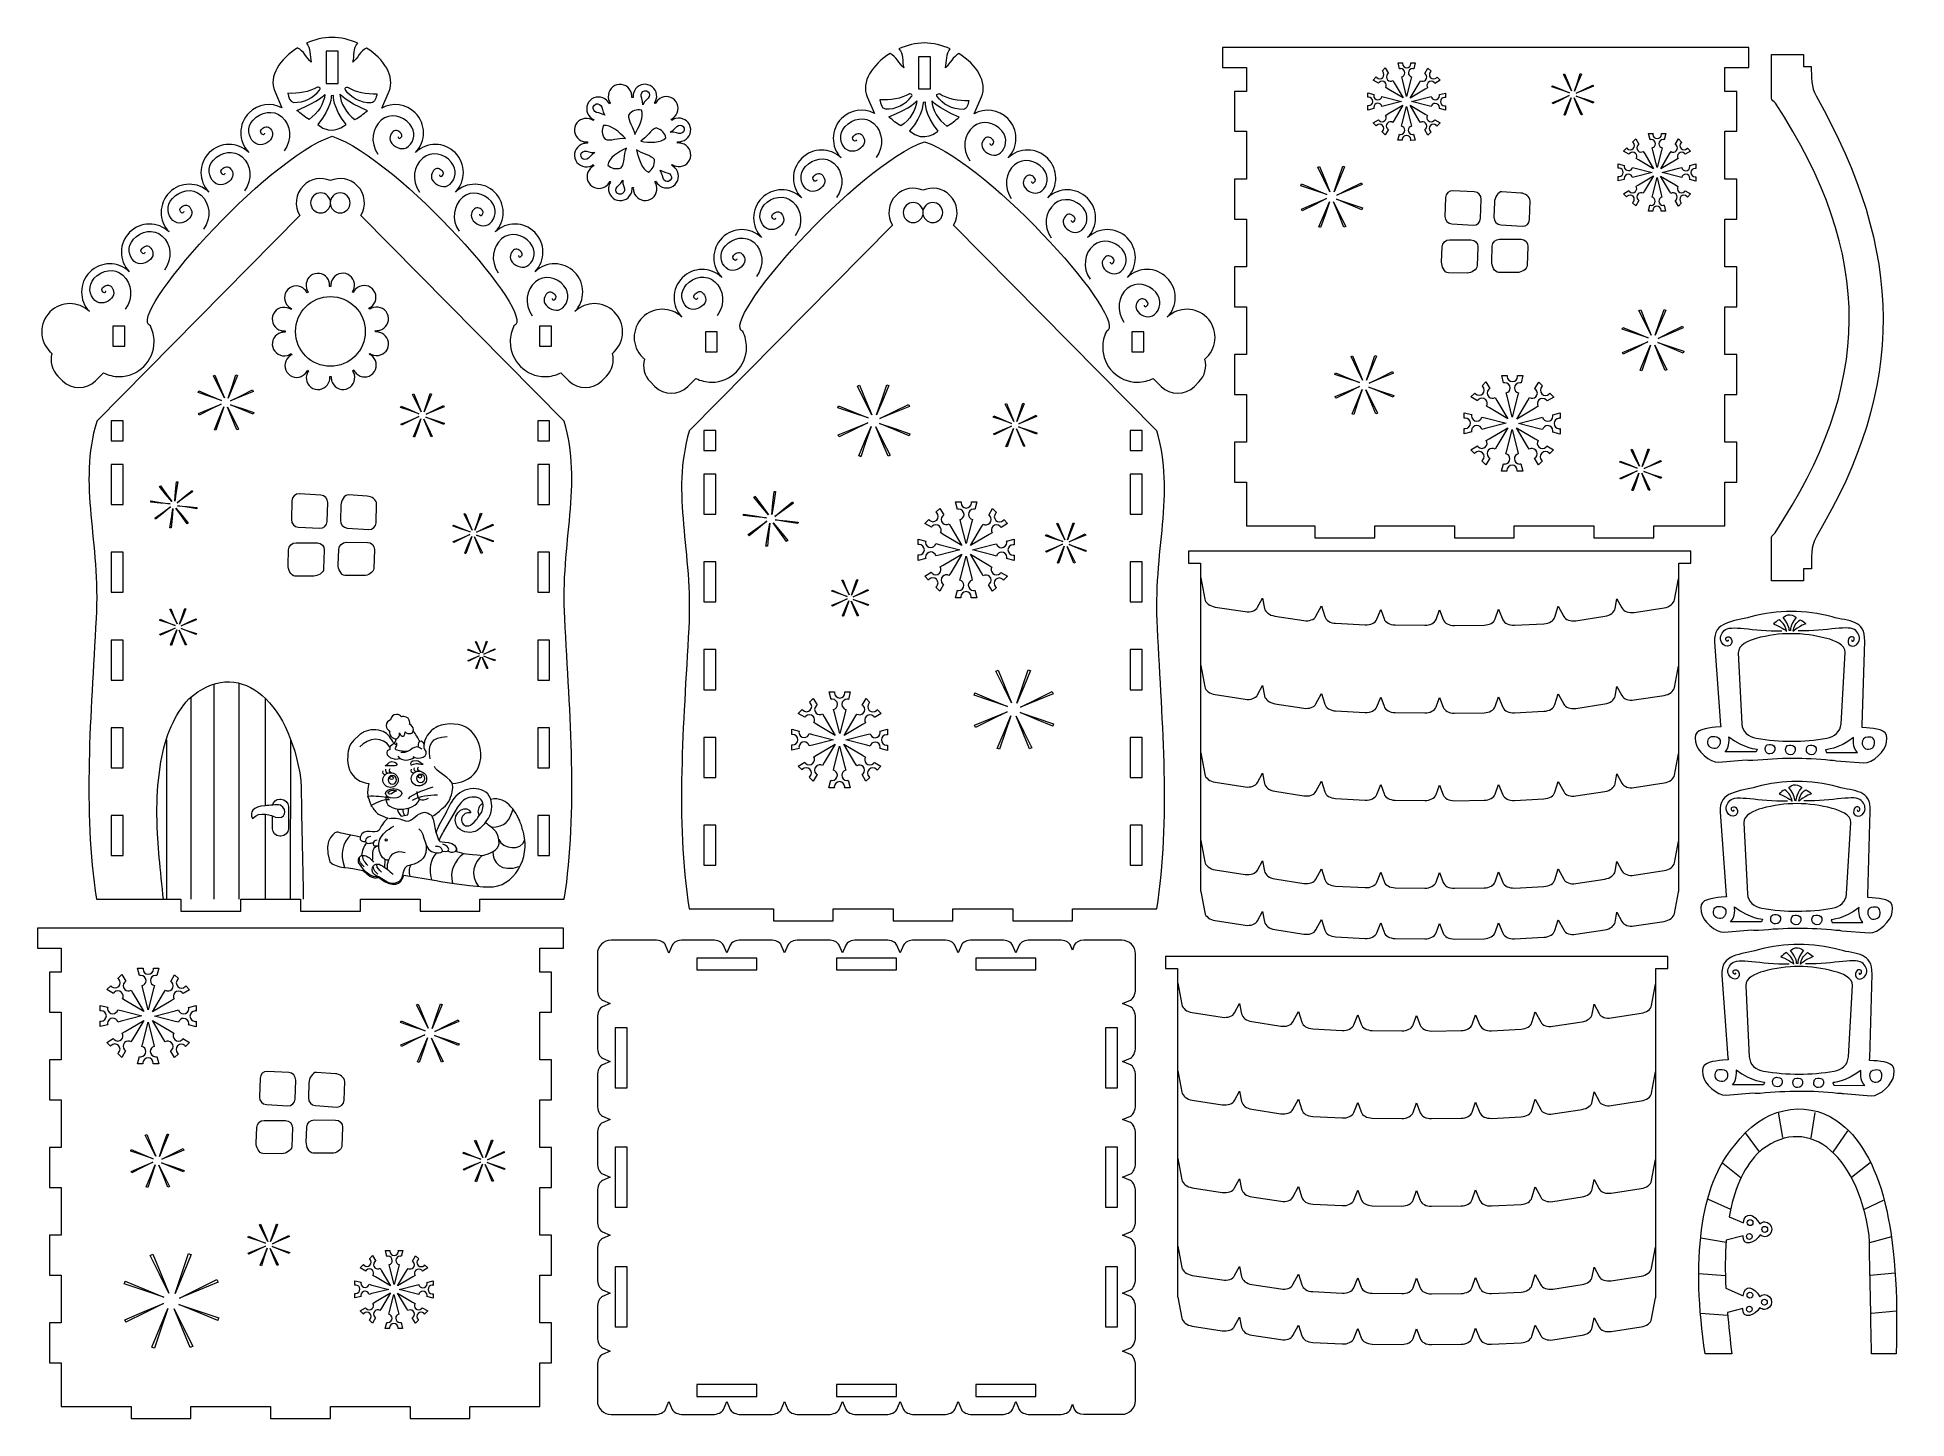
# Model space of a CAD drawing. Header units: centimetres. Extents: x -31.1 to 31.4, y -23.1 to 23.1.
import ezdxf

# ---------------------------------------------------------------- set-up
doc = ezdxf.new("R2010")
doc.units = ezdxf.units.CM
doc.header["$MEASUREMENT"] = 0
doc.layers.add('layer 1', color=7, linetype='Continuous')

msp = doc.modelspace()

# ---------------------------------------------------------------- linework, layer by layer
at = {"layer": 'layer 1', "color": 250, "lineweight": 9}
msp.add_ellipse((-21.29206, 13.26415), major_axis=(0, 1.16667), ratio=1, dxfattribs=at)
at = {"layer": 'layer 1', "color": 5, "lineweight": 9}
for centre, major_axis, ratio in [((-19.28113, -1.74098), (0.25833, 0), 0.95428328), ((-19.22166, -1.73506), (0, 0.15331), 0.81847238), ((-19.24809, -1.66987), (0.05774, 0), 0.98856945), ((-18.33146, -1.69061), (0.25833, 0), 0.95428328), ((-18.27198, -1.6847), (0, 0.15332), 0.81841899), ((-18.29842, -1.6195), (0.05774, 0), 0.98856945), ((-19.17894, -2.18617), (0.2725, 0), 0.5786789), ((-19.42764, -3.74254), (0, 0.03838), 0.82673267), ((26.19129, -16.54346), (0, 0.10001), 0.94820518), ((26.68101, -16.76934), (0, 0.10001), 0.94820518), ((26.16543, -17.00731), (0, 0.10001), 0.94830517), ((26.16545, -19.44032), (0, 0.10001), 0.94820518), ((26.18441, -18.96959), (0, 0.10001), 0.94820518), ((26.66896, -19.20581), (0, 0.10001), 0.94820518)]:
    msp.add_ellipse(centre, major_axis=major_axis, ratio=ratio, dxfattribs=at)
at = {"layer": 'layer 1', "lineweight": 9}
for points, knots in [([(-21.2414, 23.09949), (-20.94905, 23.09949), (-20.65105, 23.02544), (-20.37829, 22.90207), (-20.37829, 22.90207), (-20.52892, 22.75139), (-20.48468, 22.47924), (-20.53841, 22.26816), (-20.53841, 22.26816), (-20.39019, 22.40119), (-20.27599, 22.65253), (-20.08424, 22.74412), (-20.08424, 22.74412), (-19.50085, 22.37747), (-19.11829, 21.79145), (-19.33097, 21.30023), (-19.33097, 21.30023), (-19.33097, 21.30023), (-19.57703, 20.73208), (-19.57703, 20.73208), (-19.57703, 20.73208), (-19.21875, 20.93172), (-18.75784, 20.87944), (-18.45343, 20.57504), (-18.45343, 20.57504), (-18.08919, 20.2108), (-18.08585, 19.6224), (-18.44329, 19.25397), (-18.44329, 19.25397), (-18.44329, 19.25397), (-18.44303, 19.25371), (-18.44303, 19.25371), (-18.44303, 19.25371), (-18.07459, 19.61115), (-17.4862, 19.60781), (-17.12196, 19.24357), (-17.12196, 19.24357), (-16.75772, 18.87932), (-16.75437, 18.29093), (-17.11181, 17.92251), (-17.11181, 17.92251), (-17.11181, 17.92251), (-17.11155, 17.92224), (-17.11155, 17.92224), (-17.11155, 17.92224), (-16.74312, 18.27968), (-16.15473, 18.27633), (-15.79048, 17.91209), (-15.79048, 17.91209), (-15.42624, 17.54785), (-15.42291, 16.95947), (-15.78035, 16.59103), (-15.78035, 16.59103), (-15.78035, 16.59103), (-15.78008, 16.59076), (-15.78008, 16.59076), (-15.78008, 16.59076), (-15.41165, 16.9482), (-14.82325, 16.94487), (-14.45901, 16.58063), (-14.45901, 16.58063), (-14.09477, 16.21637), (-14.09143, 15.62799), (-14.44887, 15.25956), (-14.44887, 15.25956), (-14.44887, 15.25956), (-14.4486, 15.25929), (-14.4486, 15.25929), (-14.4486, 15.25929), (-14.08017, 15.61673), (-13.49179, 15.6134), (-13.12755, 15.24915), (-13.12755, 15.24915), (-12.76329, 14.88491), (-12.75996, 14.29652), (-13.1174, 13.92808), (-13.1174, 13.92808), (-13.1174, 13.92808), (-13.11713, 13.92783), (-13.11713, 13.92783), (-13.11713, 13.92783), (-12.74871, 14.28525), (-12.16031, 14.28192), (-11.79607, 13.91768), (-11.79607, 13.91768), (-11.42839, 13.55), (-11.42839, 12.95388), (-11.79607, 12.5862), (-11.79607, 12.5862), (-11.81699, 12.56528), (-11.83869, 12.5456), (-11.86101, 12.52707), (-11.86101, 12.52707), (-11.78921, 12.2644), (-11.85593, 11.97091), (-12.06127, 11.76559), (-12.06127, 11.76559), (-12.06127, 11.76559), (-12.21215, 11.61469), (-12.21215, 11.61469), (-12.21215, 11.61469), (-12.5164, 11.31044), (-13.01427, 11.31044), (-13.31852, 11.61469), (-13.31852, 11.61469), (-13.31852, 11.61469), (-13.58568, 11.88185), (-13.58568, 11.88185), (-13.58568, 11.88185), (-13.74445, 11.8), (-13.9244, 11.75383), (-14.11507, 11.75383), (-14.11507, 11.75383), (-14.75696, 11.75383), (-15.27733, 12.27721), (-15.27733, 12.92284), (-15.27733, 12.92284), (-15.27733, 13.1122), (-15.23252, 13.29103), (-15.15305, 13.44923), (-15.15305, 13.44923), (-14.3264, 13.77088), (-18.98945, 19.01135), (-21.2334, 19.79764), (-21.2334, 19.79764), (-23.47728, 19.01153), (-28.14057, 13.77084), (-27.31391, 13.44917), (-27.31391, 13.44917), (-27.23444, 13.29097), (-27.18963, 13.11215), (-27.18963, 12.92279), (-27.18963, 12.92279), (-27.18963, 12.27716), (-27.71, 11.75377), (-28.35189, 11.75377), (-28.35189, 11.75377), (-28.54256, 11.75377), (-28.7225, 11.79995), (-28.88128, 11.8818), (-28.88128, 11.8818), (-28.88128, 11.8818), (-29.14844, 11.61464), (-29.14844, 11.61464), (-29.14844, 11.61464), (-29.45269, 11.31039), (-29.95056, 11.31039), (-30.25481, 11.61464), (-30.25481, 11.61464), (-30.25481, 11.61464), (-30.40569, 11.76553), (-30.40569, 11.76553), (-30.40569, 11.76553), (-30.61102, 11.97085), (-30.67774, 12.26435), (-30.60594, 12.52701), (-30.60594, 12.52701), (-30.62826, 12.54555), (-30.64997, 12.56523), (-30.67089, 12.58615), (-30.67089, 12.58615), (-31.03857, 12.95383), (-31.03857, 13.54995), (-30.67089, 13.91763), (-30.67089, 13.91763), (-30.30665, 14.28187), (-29.71825, 14.2852), (-29.34982, 13.92777), (-29.34982, 13.92777), (-29.34982, 13.92777), (-29.34956, 13.92803), (-29.34956, 13.92803), (-29.34956, 13.92803), (-29.707, 14.29647), (-29.70366, 14.88485), (-29.33941, 15.24909), (-29.33941, 15.24909), (-28.97517, 15.61335), (-28.38678, 15.61668), (-28.01836, 15.25924), (-28.01836, 15.25924), (-28.01836, 15.25924), (-28.01809, 15.25951), (-28.01809, 15.25951), (-28.01809, 15.25951), (-28.37553, 15.62793), (-28.37218, 16.21632), (-28.00794, 16.58057), (-28.00794, 16.58057), (-27.64371, 16.94481), (-27.05531, 16.94815), (-26.68688, 16.59071), (-26.68688, 16.59071), (-26.68688, 16.59071), (-26.68661, 16.59097), (-26.68661, 16.59097), (-26.68661, 16.59097), (-27.04405, 16.95941), (-27.04072, 17.5478), (-26.67648, 17.91204), (-26.67648, 17.91204), (-26.31223, 18.27628), (-25.72384, 18.27963), (-25.35541, 17.92219), (-25.35541, 17.92219), (-25.35541, 17.92219), (-25.35515, 17.92245), (-25.35515, 17.92245), (-25.35515, 17.92245), (-25.71259, 18.29088), (-25.70924, 18.87927), (-25.345, 19.24352), (-25.345, 19.24352), (-24.98076, 19.60776), (-24.39237, 19.61109), (-24.02393, 19.25365), (-24.02393, 19.25365), (-24.02393, 19.25365), (-24.02367, 19.25392), (-24.02367, 19.25392), (-24.02367, 19.25392), (-24.38111, 19.62235), (-24.37777, 20.21075), (-24.01353, 20.57499), (-24.01353, 20.57499), (-23.71597, 20.87253), (-23.26887, 20.9292), (-22.91425, 20.74513), (-22.91425, 20.74513), (-22.91425, 20.74513), (-23.15467, 21.3002), (-23.15467, 21.3002), (-23.15467, 21.3002), (-23.36793, 21.79261), (-22.97717, 22.38349), (-22.3868, 22.75032), (-22.3868, 22.75032), (-22.3868, 22.75032), (-22.38604, 22.74417), (-22.38604, 22.74417), (-22.38604, 22.74417), (-22.19421, 22.65263), (-22.08001, 22.40121), (-21.93176, 22.26816), (-21.93176, 22.26816), (-21.98569, 22.48003), (-21.94089, 22.75345), (-22.09356, 22.90379), (-22.09356, 22.90379), (-22.09356, 22.90379), (-22.0966, 22.90488), (-22.0966, 22.90488), (-22.0966, 22.90488), (-21.82571, 23.02659), (-21.53055, 23.09949), (-21.2414, 23.09949)], [0, 0, 0, 0, 0.01538462, 0.01538462, 0.01538462, 0.01538462, 0.03076923, 0.03076923, 0.03076923, 0.03076923, 0.04615385, 0.04615385, 0.04615385, 0.04615385, 0.06153846, 0.06153846, 0.06153846, 0.06153846, 0.07692308, 0.07692308, 0.07692308, 0.07692308, 0.09230769, 0.09230769, 0.09230769, 0.09230769, 0.10769231, 0.10769231, 0.10769231, 0.10769231, 0.12307692, 0.12307692, 0.12307692, 0.12307692, 0.13846154, 0.13846154, 0.13846154, 0.13846154, 0.15384615, 0.15384615, 0.15384615, 0.15384615, 0.16923077, 0.16923077, 0.16923077, 0.16923077, 0.18461538, 0.18461538, 0.18461538, 0.18461538, 0.2, 0.2, 0.2, 0.2, 0.21538462, 0.21538462, 0.21538462, 0.21538462, 0.23076923, 0.23076923, 0.23076923, 0.23076923, 0.24615385, 0.24615385, 0.24615385, 0.24615385, 0.26153846, 0.26153846, 0.26153846, 0.26153846, 0.27692308, 0.27692308, 0.27692308, 0.27692308, 0.29230769, 0.29230769, 0.29230769, 0.29230769, 0.30769231, 0.30769231, 0.30769231, 0.30769231, 0.32307692, 0.32307692, 0.32307692, 0.32307692, 0.33846154, 0.33846154, 0.33846154, 0.33846154, 0.35384615, 0.35384615, 0.35384615, 0.35384615, 0.36923077, 0.36923077, 0.36923077, 0.36923077, 0.38461538, 0.38461538, 0.38461538, 0.38461538, 0.4, 0.4, 0.4, 0.4, 0.41538462, 0.41538462, 0.41538462, 0.41538462, 0.43076923, 0.43076923, 0.43076923, 0.43076923, 0.44615385, 0.44615385, 0.44615385, 0.44615385, 0.46153846, 0.46153846, 0.46153846, 0.46153846, 0.47692308, 0.47692308, 0.47692308, 0.47692308, 0.49230769, 0.49230769, 0.49230769, 0.49230769, 0.50769231, 0.50769231, 0.50769231, 0.50769231, 0.52307692, 0.52307692, 0.52307692, 0.52307692, 0.53846154, 0.53846154, 0.53846154, 0.53846154, 0.55384615, 0.55384615, 0.55384615, 0.55384615, 0.56923077, 0.56923077, 0.56923077, 0.56923077, 0.58461538, 0.58461538, 0.58461538, 0.58461538, 0.6, 0.6, 0.6, 0.6, 0.61538462, 0.61538462, 0.61538462, 0.61538462, 0.63076923, 0.63076923, 0.63076923, 0.63076923, 0.64615385, 0.64615385, 0.64615385, 0.64615385, 0.66153846, 0.66153846, 0.66153846, 0.66153846, 0.67692308, 0.67692308, 0.67692308, 0.67692308, 0.69230769, 0.69230769, 0.69230769, 0.69230769, 0.70769231, 0.70769231, 0.70769231, 0.70769231, 0.72307692, 0.72307692, 0.72307692, 0.72307692, 0.73846154, 0.73846154, 0.73846154, 0.73846154, 0.75384615, 0.75384615, 0.75384615, 0.75384615, 0.76923077, 0.76923077, 0.76923077, 0.76923077, 0.78461538, 0.78461538, 0.78461538, 0.78461538, 0.8, 0.8, 0.8, 0.8, 0.81538462, 0.81538462, 0.81538462, 0.81538462, 0.83076923, 0.83076923, 0.83076923, 0.83076923, 0.84615385, 0.84615385, 0.84615385, 0.84615385, 0.86153846, 0.86153846, 0.86153846, 0.86153846, 0.87692308, 0.87692308, 0.87692308, 0.87692308, 0.89230769, 0.89230769, 0.89230769, 0.89230769, 0.90769231, 0.90769231, 0.90769231, 0.90769231, 0.92307692, 0.92307692, 0.92307692, 0.92307692, 0.93846154, 0.93846154, 0.93846154, 0.93846154, 0.95384615, 0.95384615, 0.95384615, 0.95384615, 0.96923077, 0.96923077, 0.96923077, 0.96923077, 1, 1, 1, 1]), ([(-21.43404, 22.63365), (-21.43404, 22.63365), (-21.03404, 22.63365), (-21.03404, 22.63365), (-21.03404, 22.63365), (-21.03404, 22.63365), (-21.03404, 21.56165), (-21.03404, 21.56165), (-21.03404, 21.56165), (-21.03404, 21.56165), (-21.43404, 21.56165), (-21.43404, 21.56165), (-21.43404, 21.56165), (-21.43404, 21.56165), (-21.43404, 22.63365), (-21.43404, 22.63365)], [0, 0, 0, 0, 0.2, 0.2, 0.2, 0.2, 0.4, 0.4, 0.4, 0.4, 0.6, 0.6, 0.6, 0.6, 1, 1, 1, 1]), ([(-1.42647, 22.91187), (-1.13412, 22.91187), (-0.83612, 22.83781), (-0.56336, 22.71444), (-0.56336, 22.71444), (-0.71399, 22.56376), (-0.66975, 22.29161), (-0.72348, 22.08053), (-0.72348, 22.08053), (-0.57525, 22.21356), (-0.46105, 22.46491), (-0.26931, 22.55649), (-0.26931, 22.55649), (0.31408, 22.18984), (0.69664, 21.60383), (0.48396, 21.1126), (0.48396, 21.1126), (0.48396, 21.1126), (0.23791, 20.54445), (0.23791, 20.54445), (0.23791, 20.54445), (0.59619, 20.74409), (1.05709, 20.69181), (1.36151, 20.38741), (1.36151, 20.38741), (1.72575, 20.02317), (1.72908, 19.43477), (1.37164, 19.06635), (1.37164, 19.06635), (1.37164, 19.06635), (1.37191, 19.06608), (1.37191, 19.06608), (1.37191, 19.06608), (1.74035, 19.42352), (2.32873, 19.42019), (2.69297, 19.05595), (2.69297, 19.05595), (3.05721, 18.69169), (3.06056, 18.10331), (2.70312, 17.73488), (2.70312, 17.73488), (2.70312, 17.73488), (2.70339, 17.73461), (2.70339, 17.73461), (2.70339, 17.73461), (3.07181, 18.09205), (3.6602, 18.08871), (4.02445, 17.72447), (4.02445, 17.72447), (4.38869, 17.36023), (4.39203, 16.77184), (4.03459, 16.4034), (4.03459, 16.4034), (4.03459, 16.4034), (4.03485, 16.40313), (4.03485, 16.40313), (4.03485, 16.40313), (4.40328, 16.76057), (4.99168, 16.75724), (5.35592, 16.393), (5.35592, 16.393), (5.72016, 16.02875), (5.72351, 15.44036), (5.36607, 15.07193), (5.36607, 15.07193), (5.36607, 15.07193), (5.36633, 15.07167), (5.36633, 15.07167), (5.36633, 15.07167), (5.73476, 15.42911), (6.32315, 15.42577), (6.68739, 15.06152), (6.68739, 15.06152), (7.05164, 14.69728), (7.05497, 14.10889), (6.69753, 13.74045), (6.69753, 13.74045), (6.69753, 13.74045), (6.6978, 13.7402), (6.6978, 13.7402), (6.6978, 13.7402), (7.06623, 14.09763), (7.65463, 14.09429), (8.01887, 13.73005), (8.01887, 13.73005), (8.38655, 13.36237), (8.38655, 12.76625), (8.01887, 12.39857), (8.01887, 12.39857), (7.99795, 12.37765), (7.97624, 12.35797), (7.95392, 12.33944), (7.95392, 12.33944), (8.02572, 12.07677), (7.959, 11.78328), (7.75367, 11.57796), (7.75367, 11.57796), (7.75367, 11.57796), (7.60279, 11.42707), (7.60279, 11.42707), (7.60279, 11.42707), (7.29853, 11.12281), (6.80067, 11.12281), (6.49641, 11.42707), (6.49641, 11.42707), (6.49641, 11.42707), (6.22925, 11.69423), (6.22925, 11.69423), (6.22925, 11.69423), (6.07048, 11.61237), (5.89053, 11.5662), (5.69987, 11.5662), (5.69987, 11.5662), (5.05797, 11.5662), (4.5376, 12.08959), (4.5376, 12.73521), (4.5376, 12.73521), (4.5376, 12.92457), (4.58241, 13.1034), (4.66188, 13.2616), (4.66188, 13.2616), (5.48853, 13.58325), (0.82548, 18.82372), (-1.41847, 19.61001), (-1.41847, 19.61001), (-3.66235, 18.82391), (-8.32564, 13.58321), (-7.49897, 13.26155), (-7.49897, 13.26155), (-7.41951, 13.10335), (-7.37469, 12.92452), (-7.37469, 12.73516), (-7.37469, 12.73516), (-7.37469, 12.08953), (-7.89507, 11.56615), (-8.53696, 11.56615), (-8.53696, 11.56615), (-8.72763, 11.56615), (-8.90757, 11.61232), (-9.06635, 11.69417), (-9.06635, 11.69417), (-9.06635, 11.69417), (-9.33351, 11.42701), (-9.33351, 11.42701), (-9.33351, 11.42701), (-9.63776, 11.12276), (-10.13563, 11.12276), (-10.43988, 11.42701), (-10.43988, 11.42701), (-10.43988, 11.42701), (-10.59076, 11.57791), (-10.59076, 11.57791), (-10.59076, 11.57791), (-10.79609, 11.78323), (-10.86281, 12.07672), (-10.79101, 12.33939), (-10.79101, 12.33939), (-10.81333, 12.35792), (-10.83504, 12.3776), (-10.85596, 12.39852), (-10.85596, 12.39852), (-11.22364, 12.7662), (-11.22364, 13.36232), (-10.85596, 13.73), (-10.85596, 13.73), (-10.49172, 14.09424), (-9.90332, 14.09757), (-9.53489, 13.74015), (-9.53489, 13.74015), (-9.53489, 13.74015), (-9.53463, 13.7404), (-9.53463, 13.7404), (-9.53463, 13.7404), (-9.89207, 14.10884), (-9.88873, 14.69723), (-9.52448, 15.06147), (-9.52448, 15.06147), (-9.16024, 15.42572), (-8.57185, 15.42905), (-8.20343, 15.07161), (-8.20343, 15.07161), (-8.20343, 15.07161), (-8.20316, 15.07188), (-8.20316, 15.07188), (-8.20316, 15.07188), (-8.5606, 15.44031), (-8.55725, 16.02869), (-8.19301, 16.39295), (-8.19301, 16.39295), (-7.82877, 16.75719), (-7.24037, 16.76052), (-6.87195, 16.40308), (-6.87195, 16.40308), (-6.87195, 16.40308), (-6.87168, 16.40335), (-6.87168, 16.40335), (-6.87168, 16.40335), (-7.22912, 16.77179), (-7.22579, 17.36017), (-6.86155, 17.72441), (-6.86155, 17.72441), (-6.49729, 18.08865), (-5.90891, 18.092), (-5.54048, 17.73456), (-5.54048, 17.73456), (-5.54048, 17.73456), (-5.54021, 17.73483), (-5.54021, 17.73483), (-5.54021, 17.73483), (-5.89765, 18.10325), (-5.89431, 18.69164), (-5.53007, 19.05589), (-5.53007, 19.05589), (-5.16583, 19.42013), (-4.57744, 19.42347), (-4.209, 19.06603), (-4.209, 19.06603), (-4.209, 19.06603), (-4.20873, 19.06629), (-4.20873, 19.06629), (-4.20873, 19.06629), (-4.56617, 19.43472), (-4.56284, 20.02312), (-4.1986, 20.38736), (-4.1986, 20.38736), (-3.90104, 20.68491), (-3.45393, 20.74157), (-3.09932, 20.55751), (-3.09932, 20.55751), (-3.09932, 20.55751), (-3.33973, 21.11257), (-3.33973, 21.11257), (-3.33973, 21.11257), (-3.553, 21.60499), (-3.16224, 22.19587), (-2.57187, 22.56269), (-2.57187, 22.56269), (-2.57187, 22.56269), (-2.57111, 22.55655), (-2.57111, 22.55655), (-2.57111, 22.55655), (-2.37928, 22.465), (-2.26508, 22.21359), (-2.11683, 22.08053), (-2.11683, 22.08053), (-2.17076, 22.2924), (-2.12596, 22.56583), (-2.27863, 22.71616), (-2.27863, 22.71616), (-2.27863, 22.71616), (-2.28167, 22.71725), (-2.28167, 22.71725), (-2.28167, 22.71725), (-2.01077, 22.83896), (-1.71561, 22.91187), (-1.42647, 22.91187)], [0, 0, 0, 0, 0.01538462, 0.01538462, 0.01538462, 0.01538462, 0.03076923, 0.03076923, 0.03076923, 0.03076923, 0.04615385, 0.04615385, 0.04615385, 0.04615385, 0.06153846, 0.06153846, 0.06153846, 0.06153846, 0.07692308, 0.07692308, 0.07692308, 0.07692308, 0.09230769, 0.09230769, 0.09230769, 0.09230769, 0.10769231, 0.10769231, 0.10769231, 0.10769231, 0.12307692, 0.12307692, 0.12307692, 0.12307692, 0.13846154, 0.13846154, 0.13846154, 0.13846154, 0.15384615, 0.15384615, 0.15384615, 0.15384615, 0.16923077, 0.16923077, 0.16923077, 0.16923077, 0.18461538, 0.18461538, 0.18461538, 0.18461538, 0.2, 0.2, 0.2, 0.2, 0.21538462, 0.21538462, 0.21538462, 0.21538462, 0.23076923, 0.23076923, 0.23076923, 0.23076923, 0.24615385, 0.24615385, 0.24615385, 0.24615385, 0.26153846, 0.26153846, 0.26153846, 0.26153846, 0.27692308, 0.27692308, 0.27692308, 0.27692308, 0.29230769, 0.29230769, 0.29230769, 0.29230769, 0.30769231, 0.30769231, 0.30769231, 0.30769231, 0.32307692, 0.32307692, 0.32307692, 0.32307692, 0.33846154, 0.33846154, 0.33846154, 0.33846154, 0.35384615, 0.35384615, 0.35384615, 0.35384615, 0.36923077, 0.36923077, 0.36923077, 0.36923077, 0.38461538, 0.38461538, 0.38461538, 0.38461538, 0.4, 0.4, 0.4, 0.4, 0.41538462, 0.41538462, 0.41538462, 0.41538462, 0.43076923, 0.43076923, 0.43076923, 0.43076923, 0.44615385, 0.44615385, 0.44615385, 0.44615385, 0.46153846, 0.46153846, 0.46153846, 0.46153846, 0.47692308, 0.47692308, 0.47692308, 0.47692308, 0.49230769, 0.49230769, 0.49230769, 0.49230769, 0.50769231, 0.50769231, 0.50769231, 0.50769231, 0.52307692, 0.52307692, 0.52307692, 0.52307692, 0.53846154, 0.53846154, 0.53846154, 0.53846154, 0.55384615, 0.55384615, 0.55384615, 0.55384615, 0.56923077, 0.56923077, 0.56923077, 0.56923077, 0.58461538, 0.58461538, 0.58461538, 0.58461538, 0.6, 0.6, 0.6, 0.6, 0.61538462, 0.61538462, 0.61538462, 0.61538462, 0.63076923, 0.63076923, 0.63076923, 0.63076923, 0.64615385, 0.64615385, 0.64615385, 0.64615385, 0.66153846, 0.66153846, 0.66153846, 0.66153846, 0.67692308, 0.67692308, 0.67692308, 0.67692308, 0.69230769, 0.69230769, 0.69230769, 0.69230769, 0.70769231, 0.70769231, 0.70769231, 0.70769231, 0.72307692, 0.72307692, 0.72307692, 0.72307692, 0.73846154, 0.73846154, 0.73846154, 0.73846154, 0.75384615, 0.75384615, 0.75384615, 0.75384615, 0.76923077, 0.76923077, 0.76923077, 0.76923077, 0.78461538, 0.78461538, 0.78461538, 0.78461538, 0.8, 0.8, 0.8, 0.8, 0.81538462, 0.81538462, 0.81538462, 0.81538462, 0.83076923, 0.83076923, 0.83076923, 0.83076923, 0.84615385, 0.84615385, 0.84615385, 0.84615385, 0.86153846, 0.86153846, 0.86153846, 0.86153846, 0.87692308, 0.87692308, 0.87692308, 0.87692308, 0.89230769, 0.89230769, 0.89230769, 0.89230769, 0.90769231, 0.90769231, 0.90769231, 0.90769231, 0.92307692, 0.92307692, 0.92307692, 0.92307692, 0.93846154, 0.93846154, 0.93846154, 0.93846154, 0.95384615, 0.95384615, 0.95384615, 0.95384615, 0.96923077, 0.96923077, 0.96923077, 0.96923077, 1, 1, 1, 1]), ([(-1.61911, 22.44603), (-1.61911, 22.44603), (-1.21911, 22.44603), (-1.21911, 22.44603), (-1.21911, 22.44603), (-1.21911, 22.44603), (-1.21911, 21.37403), (-1.21911, 21.37403), (-1.21911, 21.37403), (-1.21911, 21.37403), (-1.61911, 21.37403), (-1.61911, 21.37403), (-1.61911, 21.37403), (-1.61911, 21.37403), (-1.61911, 22.44603), (-1.61911, 22.44603)], [0, 0, 0, 0, 0.2, 0.2, 0.2, 0.2, 0.4, 0.4, 0.4, 0.4, 0.6, 0.6, 0.6, 0.6, 1, 1, 1, 1]), ([(-10.45192, 20.90145), (-10.4418, 20.89579), (-10.43174, 20.89007), (-10.42176, 20.88418), (-10.42176, 20.88418), (-10.40264, 20.92579), (-10.37605, 20.96488), (-10.34196, 20.99943), (-10.34196, 20.99943), (-10.18681, 21.15666), (-9.93538, 21.1602), (-9.78036, 21.00722), (-9.78036, 21.00722), (-9.62535, 20.85429), (-9.62548, 20.60283), (-9.78065, 20.44557), (-9.78065, 20.44557), (-9.81498, 20.41077), (-9.85404, 20.38353), (-9.89571, 20.36382), (-9.89571, 20.36382), (-9.88782, 20.35073), (-9.88012, 20.33751), (-9.87263, 20.3242), (-9.87263, 20.3242), (-9.83507, 20.35075), (-9.79224, 20.37134), (-9.74518, 20.38414), (-9.74518, 20.38414), (-9.53201, 20.44222), (-9.31286, 20.31895), (-9.25563, 20.10881), (-9.25563, 20.10881), (-9.19843, 19.8987), (-9.32483, 19.68135), (-9.53799, 19.62329), (-9.53799, 19.62329), (-9.58508, 19.61049), (-9.63249, 19.60653), (-9.67835, 19.61037), (-9.67835, 19.61037), (-9.6781, 19.59548), (-9.67807, 19.58058), (-9.67826, 19.56565), (-9.67826, 19.56565), (-9.63249, 19.56976), (-9.58521, 19.56606), (-9.53815, 19.55355), (-9.53815, 19.55355), (-9.32462, 19.49683), (-9.19687, 19.28025), (-9.25281, 19.06977), (-9.25281, 19.06977), (-9.30871, 18.85932), (-9.52713, 18.73473), (-9.74063, 18.79143), (-9.74063, 18.79143), (-9.78786, 18.80398), (-9.83084, 18.82434), (-9.86861, 18.85072), (-9.86861, 18.85072), (-9.87425, 18.84057), (-9.88, 18.83051), (-9.88585, 18.82053), (-9.88585, 18.82053), (-9.84409, 18.80139), (-9.80484, 18.7747), (-9.77017, 18.74049), (-9.77017, 18.74049), (-9.61292, 18.58532), (-9.60941, 18.3339), (-9.76236, 18.17888), (-9.76236, 18.17888), (-9.9153, 18.02388), (-10.16675, 18.02402), (-10.32401, 18.17918), (-10.32401, 18.17918), (-10.35882, 18.21351), (-10.38608, 18.25256), (-10.40578, 18.29423), (-10.40578, 18.29423), (-10.41886, 18.28632), (-10.43208, 18.27864), (-10.44539, 18.27114), (-10.44539, 18.27114), (-10.41882, 18.23357), (-10.39823, 18.19074), (-10.38543, 18.14368), (-10.38543, 18.14368), (-10.32738, 17.93052), (-10.45064, 17.71136), (-10.66075, 17.65413), (-10.66075, 17.65413), (-10.87088, 17.59693), (-11.08824, 17.72336), (-11.1463, 17.93649), (-11.1463, 17.93649), (-11.15906, 17.98341), (-11.16305, 18.03063), (-11.15925, 18.07636), (-11.15925, 18.07636), (-11.17407, 18.0761), (-11.18896, 18.07605), (-11.20387, 18.07623), (-11.20387, 18.07623), (-11.19984, 18.03064), (-11.20355, 17.98351), (-11.21602, 17.93665), (-11.21602, 17.93665), (-11.27276, 17.72313), (-11.48934, 17.5954), (-11.69978, 17.65131), (-11.69978, 17.65131), (-11.91023, 17.70724), (-12.03485, 17.92563), (-11.97812, 18.13913), (-11.97812, 18.13913), (-11.96566, 18.18603), (-11.94547, 18.22878), (-11.91934, 18.26638), (-11.91934, 18.26638), (-11.92946, 18.27201), (-11.9395, 18.27773), (-11.94947, 18.28355), (-11.94947, 18.28355), (-11.96862, 18.24199), (-11.99525, 18.20292), (-12.02937, 18.16841), (-12.02937, 18.16841), (-12.18468, 18.0113), (-12.43612, 18.00803), (-12.59099, 18.16112), (-12.59099, 18.16112), (-12.74584, 18.3142), (-12.7455, 18.56563), (-12.59019, 18.72276), (-12.59019, 18.72276), (-12.55617, 18.75718), (-12.51754, 18.78421), (-12.4763, 18.80386), (-12.4763, 18.80386), (-12.48417, 18.81689), (-12.49184, 18.83001), (-12.49933, 18.84328), (-12.49933, 18.84328), (-12.53677, 18.81695), (-12.57943, 18.79653), (-12.62628, 18.78383), (-12.62628, 18.78383), (-12.8395, 18.72596), (-13.05855, 18.84944), (-13.11554, 19.05961), (-13.11554, 19.05961), (-13.17258, 19.26978), (-13.04599, 19.487), (-12.83276, 19.54485), (-12.83276, 19.54485), (-12.78626, 19.55748), (-12.73948, 19.56147), (-12.69414, 19.55781), (-12.69414, 19.55781), (-12.69442, 19.57261), (-12.69446, 19.58742), (-12.69426, 19.60229), (-12.69426, 19.60229), (-12.73968, 19.59838), (-12.78661, 19.60216), (-12.83331, 19.61461), (-12.83331, 19.61461), (-13.04679, 19.67154), (-13.17432, 19.88823), (-13.11821, 20.09864), (-13.11821, 20.09864), (-13.0621, 20.30904), (-12.8436, 20.43345), (-12.63013, 20.37652), (-12.63013, 20.37652), (-12.58354, 20.3641), (-12.54105, 20.34404), (-12.50369, 20.31816), (-12.50369, 20.31816), (-12.49807, 20.32825), (-12.49233, 20.33828), (-12.48649, 20.34823), (-12.48649, 20.34823), (-12.52789, 20.36737), (-12.56678, 20.39393), (-12.60116, 20.42791), (-12.60116, 20.42791), (-12.75827, 20.5832), (-12.76155, 20.83463), (-12.60848, 20.98951), (-12.60848, 20.98951), (-12.4554, 21.14437), (-12.20395, 21.14402), (-12.04683, 20.98873), (-12.04683, 20.98873), (-12.01241, 20.95469), (-11.98539, 20.91606), (-11.96575, 20.87484), (-11.96575, 20.87484), (-11.95273, 20.88268), (-11.93958, 20.89032), (-11.92631, 20.89781), (-11.92631, 20.89781), (-11.95264, 20.93527), (-11.97305, 20.97792), (-11.98576, 21.02478), (-11.98576, 21.02478), (-12.0436, 21.23801), (-11.92015, 21.45705), (-11.70997, 21.51407), (-11.70997, 21.51407), (-11.49981, 21.57109), (-11.28257, 21.44447), (-11.22472, 21.23126), (-11.22472, 21.23126), (-11.21205, 21.1846), (-11.20809, 21.13764), (-11.21181, 21.09216), (-11.21181, 21.09216), (-11.19697, 21.09238), (-11.18212, 21.0924), (-11.16724, 21.09222), (-11.16724, 21.09222), (-11.1712, 21.13781), (-11.16747, 21.18492), (-11.15496, 21.23181), (-11.15496, 21.23181), (-11.09803, 21.44529), (-10.88135, 21.57283), (-10.67094, 21.51672), (-10.67094, 21.51672), (-10.46053, 21.46061), (-10.33611, 21.2421), (-10.39304, 21.02863), (-10.39304, 21.02863), (-10.40555, 20.98173), (-10.42574, 20.93901), (-10.45192, 20.90145)], [0, 0, 0, 0, 0.01639344, 0.01639344, 0.01639344, 0.01639344, 0.03278689, 0.03278689, 0.03278689, 0.03278689, 0.04918033, 0.04918033, 0.04918033, 0.04918033, 0.06557377, 0.06557377, 0.06557377, 0.06557377, 0.08196721, 0.08196721, 0.08196721, 0.08196721, 0.09836066, 0.09836066, 0.09836066, 0.09836066, 0.1147541, 0.1147541, 0.1147541, 0.1147541, 0.13114754, 0.13114754, 0.13114754, 0.13114754, 0.14754098, 0.14754098, 0.14754098, 0.14754098, 0.16393443, 0.16393443, 0.16393443, 0.16393443, 0.18032787, 0.18032787, 0.18032787, 0.18032787, 0.19672131, 0.19672131, 0.19672131, 0.19672131, 0.21311475, 0.21311475, 0.21311475, 0.21311475, 0.2295082, 0.2295082, 0.2295082, 0.2295082, 0.24590164, 0.24590164, 0.24590164, 0.24590164, 0.26229508, 0.26229508, 0.26229508, 0.26229508, 0.27868852, 0.27868852, 0.27868852, 0.27868852, 0.29508197, 0.29508197, 0.29508197, 0.29508197, 0.31147541, 0.31147541, 0.31147541, 0.31147541, 0.32786885, 0.32786885, 0.32786885, 0.32786885, 0.3442623, 0.3442623, 0.3442623, 0.3442623, 0.36065574, 0.36065574, 0.36065574, 0.36065574, 0.37704918, 0.37704918, 0.37704918, 0.37704918, 0.39344262, 0.39344262, 0.39344262, 0.39344262, 0.40983607, 0.40983607, 0.40983607, 0.40983607, 0.42622951, 0.42622951, 0.42622951, 0.42622951, 0.44262295, 0.44262295, 0.44262295, 0.44262295, 0.45901639, 0.45901639, 0.45901639, 0.45901639, 0.47540984, 0.47540984, 0.47540984, 0.47540984, 0.49180328, 0.49180328, 0.49180328, 0.49180328, 0.50819672, 0.50819672, 0.50819672, 0.50819672, 0.52459016, 0.52459016, 0.52459016, 0.52459016, 0.54098361, 0.54098361, 0.54098361, 0.54098361, 0.55737705, 0.55737705, 0.55737705, 0.55737705, 0.57377049, 0.57377049, 0.57377049, 0.57377049, 0.59016393, 0.59016393, 0.59016393, 0.59016393, 0.60655738, 0.60655738, 0.60655738, 0.60655738, 0.62295082, 0.62295082, 0.62295082, 0.62295082, 0.63934426, 0.63934426, 0.63934426, 0.63934426, 0.6557377, 0.6557377, 0.6557377, 0.6557377, 0.67213115, 0.67213115, 0.67213115, 0.67213115, 0.68852459, 0.68852459, 0.68852459, 0.68852459, 0.70491803, 0.70491803, 0.70491803, 0.70491803, 0.72131148, 0.72131148, 0.72131148, 0.72131148, 0.73770492, 0.73770492, 0.73770492, 0.73770492, 0.75409836, 0.75409836, 0.75409836, 0.75409836, 0.7704918, 0.7704918, 0.7704918, 0.7704918, 0.78688525, 0.78688525, 0.78688525, 0.78688525, 0.80327869, 0.80327869, 0.80327869, 0.80327869, 0.81967213, 0.81967213, 0.81967213, 0.81967213, 0.83606557, 0.83606557, 0.83606557, 0.83606557, 0.85245902, 0.85245902, 0.85245902, 0.85245902, 0.86885246, 0.86885246, 0.86885246, 0.86885246, 0.8852459, 0.8852459, 0.8852459, 0.8852459, 0.90163934, 0.90163934, 0.90163934, 0.90163934, 0.91803279, 0.91803279, 0.91803279, 0.91803279, 0.93442623, 0.93442623, 0.93442623, 0.93442623, 0.95081967, 0.95081967, 0.95081967, 0.95081967, 0.96721311, 0.96721311, 0.96721311, 0.96721311, 1, 1, 1, 1]), ([(-10.89025, 20.66885), (-10.78178, 20.46956), (-10.97445, 20.07674), (-11.11596, 19.85284), (-11.11596, 19.85284), (-11.15465, 20.091), (-11.33917, 20.30718), (-11.32295, 20.50026), (-11.32295, 20.50026), (-11.19551, 20.65663), (-11.04902, 20.69931), (-10.89025, 20.66885)], [0, 0, 0, 0, 0.25, 0.25, 0.25, 0.25, 0.5, 0.5, 0.5, 0.5, 1, 1, 1, 1]), ([(-12.15542, 20.15266), (-11.93473, 20.20525), (-11.60592, 19.91659), (-11.4268, 19.72147), (-11.4268, 19.72147), (-11.6668, 19.74638), (-11.92369, 19.62481), (-12.10583, 19.69094), (-12.10583, 19.69094), (-12.22344, 19.85482), (-12.22633, 20.00737), (-12.15542, 20.15266)], [0, 0, 0, 0, 0.25, 0.25, 0.25, 0.25, 0.5, 0.5, 0.5, 0.5, 1, 1, 1, 1]), ([(-10.07177, 19.73735), (-10.21266, 19.55947), (-10.64954, 19.58286), (-10.91098, 19.62534), (-10.91098, 19.62534), (-10.70702, 19.75423), (-10.58041, 20.00868), (-10.3964, 20.06941), (-10.3964, 20.06941), (-10.20262, 20.01341), (-10.10594, 19.89536), (-10.07177, 19.73735)], [0, 0, 0, 0, 0.25, 0.25, 0.25, 0.25, 0.5, 0.5, 0.5, 0.5, 1, 1, 1, 1]), ([(-12.01829, 18.82872), (-12.00245, 19.05504), (-11.62864, 19.28242), (-11.38886, 19.39495), (-11.38886, 19.39495), (-11.48444, 19.1734), (-11.4453, 18.89191), (-11.56289, 18.7379), (-11.56289, 18.7379), (-11.75445, 18.67471), (-11.90088, 18.71758), (-12.01829, 18.82872)], [0, 0, 0, 0, 0.25, 0.25, 0.25, 0.25, 0.5, 0.5, 0.5, 0.5, 1, 1, 1, 1]), ([(-10.65226, 18.5943), (-10.86816, 18.66403), (-10.99913, 19.08149), (-11.05081, 19.34127), (-11.05081, 19.34127), (-10.85869, 19.19529), (-10.57603, 19.16571), (-10.45475, 19.01459), (-10.45475, 19.01459), (-10.43942, 18.81346), (-10.51619, 18.6816), (-10.65226, 18.5943)], [0, 0, 0, 0, 0.25, 0.25, 0.25, 0.25, 0.5, 0.5, 0.5, 0.5, 1, 1, 1, 1]), ([(-2.49463, 16.81876), (-2.68452, 17.13164), (-2.64439, 17.54519), (-2.37411, 17.81547), (-2.37411, 17.81547), (-2.13045, 18.05912), (-1.77032, 18.11575), (-1.47249, 17.9854), (-1.47249, 17.9854), (-1.17467, 18.11576), (-0.81453, 18.05912), (-0.57085, 17.81545), (-0.57085, 17.81545), (-0.30065, 17.54521), (-0.26049, 17.13179), (-0.45027, 16.81892), (-0.45027, 16.81892), (-0.45027, 16.81892), (6.34337, 9.93877), (6.34337, 9.93877), (6.34337, 9.93877), (6.98584, 7.84551), (6.21717, 5.89335), (6.36576, 3.34148), (6.36576, 3.34148), (6.53777, 0.05248), (6.81564, -3.02483), (6.35265, -6.04923), (6.35265, -6.04923), (6.35265, -6.04923), (3.52856, -6.0492), (3.52856, -6.0492), (3.52856, -6.0492), (3.52856, -6.0492), (3.52856, -6.44899), (3.52856, -6.44899), (3.52856, -6.44899), (3.52856, -6.44899), (1.52856, -6.44899), (1.52856, -6.44899), (1.52856, -6.44899), (1.52856, -6.44899), (1.52856, -6.0492), (1.52856, -6.0492), (1.52856, -6.0492), (1.52856, -6.0492), (-0.47144, -6.0492), (-0.47144, -6.0492), (-0.47144, -6.0492), (-0.47144, -6.0492), (-0.47144, -6.44899), (-0.47144, -6.44899), (-0.47144, -6.44899), (-0.47144, -6.44899), (-2.47144, -6.44899), (-2.47144, -6.44899), (-2.47144, -6.44899), (-2.47144, -6.44899), (-2.47144, -6.0492), (-2.47144, -6.0492), (-2.47144, -6.0492), (-2.47144, -6.0492), (-4.47144, -6.0492), (-4.47144, -6.0492), (-4.47144, -6.0492), (-4.47144, -6.0492), (-4.47144, -6.44899), (-4.47144, -6.44899), (-4.47144, -6.44899), (-4.47144, -6.44899), (-6.47144, -6.44899), (-6.47144, -6.44899), (-6.47144, -6.44899), (-6.47144, -6.44899), (-6.47144, -6.0492), (-6.47144, -6.0492), (-6.47144, -6.0492), (-6.47144, -6.0492), (-9.29484, -6.04923), (-9.29484, -6.04923), (-9.29484, -6.04923), (-9.75783, -3.02483), (-9.47996, 0.05248), (-9.30795, 3.34148), (-9.30795, 3.34148), (-9.15956, 5.88988), (-9.92585, 7.8402), (-9.28809, 9.93024), (-9.28809, 9.93024), (-9.28809, 9.93024), (-9.28811, 9.93877), (-9.28811, 9.93877), (-9.28811, 9.93877), (-9.28811, 9.93877), (-2.49463, 16.81876), (-2.49463, 16.81876)], [0, 0, 0, 0, 0.04, 0.04, 0.04, 0.04, 0.08, 0.08, 0.08, 0.08, 0.12, 0.12, 0.12, 0.12, 0.16, 0.16, 0.16, 0.16, 0.2, 0.2, 0.2, 0.2, 0.24, 0.24, 0.24, 0.24, 0.28, 0.28, 0.28, 0.28, 0.32, 0.32, 0.32, 0.32, 0.36, 0.36, 0.36, 0.36, 0.4, 0.4, 0.4, 0.4, 0.44, 0.44, 0.44, 0.44, 0.48, 0.48, 0.48, 0.48, 0.52, 0.52, 0.52, 0.52, 0.56, 0.56, 0.56, 0.56, 0.6, 0.6, 0.6, 0.6, 0.64, 0.64, 0.64, 0.64, 0.68, 0.68, 0.68, 0.68, 0.72, 0.72, 0.72, 0.72, 0.76, 0.76, 0.76, 0.76, 0.8, 0.8, 0.8, 0.8, 0.84, 0.84, 0.84, 0.84, 0.88, 0.88, 0.88, 0.88, 0.92, 0.92, 0.92, 0.92, 1, 1, 1, 1]), ([(-2.03472, 17.47607), (-1.90455, 17.60625), (-1.69349, 17.60624), (-1.56332, 17.47608), (-1.56332, 17.47608), (-1.43316, 17.34591), (-1.43315, 17.13485), (-1.56333, 17.00468), (-1.56333, 17.00468), (-1.6935, 16.8745), (-1.90456, 16.87451), (-2.03473, 17.00467), (-2.03473, 17.00467), (-2.1649, 17.13484), (-2.1649, 17.3459), (-2.03472, 17.47607)], [0, 0, 0, 0, 0.2, 0.2, 0.2, 0.2, 0.4, 0.4, 0.4, 0.4, 0.6, 0.6, 0.6, 0.6, 1, 1, 1, 1]), ([(-1.38166, 17.47607), (-1.25148, 17.60625), (-1.04042, 17.60624), (-0.91026, 17.47608), (-0.91026, 17.47608), (-0.78009, 17.34591), (-0.78009, 17.13485), (-0.91026, 17.00468), (-0.91026, 17.00468), (-1.04044, 16.8745), (-1.2515, 16.87451), (-1.38166, 17.00467), (-1.38166, 17.00467), (-1.51183, 17.13484), (-1.51183, 17.3459), (-1.38166, 17.47607)], [0, 0, 0, 0, 0.2, 0.2, 0.2, 0.2, 0.4, 0.4, 0.4, 0.4, 0.6, 0.6, 0.6, 0.6, 1, 1, 1, 1]), ([(-28.56681, 13.43963), (-28.56681, 13.43963), (-28.16681, 13.43963), (-28.16681, 13.43963), (-28.16681, 13.43963), (-28.16681, 13.43963), (-28.16681, 12.76761), (-28.16681, 12.76761), (-28.16681, 12.76761), (-28.16681, 12.76761), (-28.56681, 12.76761), (-28.56681, 12.76761), (-28.56681, 12.76761), (-28.56681, 12.76761), (-28.56681, 13.43963), (-28.56681, 13.43963)], [0, 0, 0, 0, 0.2, 0.2, 0.2, 0.2, 0.4, 0.4, 0.4, 0.4, 0.6, 0.6, 0.6, 0.6, 1, 1, 1, 1]), ([(-14.30015, 13.43963), (-14.30015, 13.43963), (-13.90015, 13.43963), (-13.90015, 13.43963), (-13.90015, 13.43963), (-13.90015, 13.43963), (-13.90015, 12.76761), (-13.90015, 12.76761), (-13.90015, 12.76761), (-13.90015, 12.76761), (-14.30015, 12.76761), (-14.30015, 12.76761), (-14.30015, 12.76761), (-14.30015, 12.76761), (-14.30015, 13.43963), (-14.30015, 13.43963)], [0, 0, 0, 0, 0.2, 0.2, 0.2, 0.2, 0.4, 0.4, 0.4, 0.4, 0.6, 0.6, 0.6, 0.6, 1, 1, 1, 1]), ([(-8.75188, 13.252), (-8.75188, 13.252), (-8.35188, 13.252), (-8.35188, 13.252), (-8.35188, 13.252), (-8.35188, 13.252), (-8.35188, 12.57999), (-8.35188, 12.57999), (-8.35188, 12.57999), (-8.35188, 12.57999), (-8.75188, 12.57999), (-8.75188, 12.57999), (-8.75188, 12.57999), (-8.75188, 12.57999), (-8.75188, 13.252), (-8.75188, 13.252)], [0, 0, 0, 0, 0.2, 0.2, 0.2, 0.2, 0.4, 0.4, 0.4, 0.4, 0.6, 0.6, 0.6, 0.6, 1, 1, 1, 1]), ([(5.51479, 13.252), (5.51479, 13.252), (5.91479, 13.252), (5.91479, 13.252), (5.91479, 13.252), (5.91479, 13.252), (5.91479, 12.57999), (5.91479, 12.57999), (5.91479, 12.57999), (5.91479, 12.57999), (5.51479, 12.57999), (5.51479, 12.57999), (5.51479, 12.57999), (5.51479, 12.57999), (5.51479, 13.252), (5.51479, 13.252)], [0, 0, 0, 0, 0.2, 0.2, 0.2, 0.2, 0.4, 0.4, 0.4, 0.4, 0.6, 0.6, 0.6, 0.6, 1, 1, 1, 1]), ([(-8.80479, 9.95344), (-8.80479, 9.95344), (-8.40479, 9.95344), (-8.40479, 9.95344), (-8.40479, 9.95344), (-8.40479, 9.95344), (-8.40479, 9.28143), (-8.40479, 9.28143), (-8.40479, 9.28143), (-8.40479, 9.28143), (-8.80479, 9.28143), (-8.80479, 9.28143), (-8.80479, 9.28143), (-8.80479, 9.28143), (-8.80479, 9.95344), (-8.80479, 9.95344)], [0, 0, 0, 0, 0.2, 0.2, 0.2, 0.2, 0.4, 0.4, 0.4, 0.4, 0.6, 0.6, 0.6, 0.6, 1, 1, 1, 1]), ([(5.46188, 9.95344), (5.46188, 9.95344), (5.86188, 9.95344), (5.86188, 9.95344), (5.86188, 9.95344), (5.86188, 9.95344), (5.86188, 9.28143), (5.86188, 9.28143), (5.86188, 9.28143), (5.86188, 9.28143), (5.46188, 9.28143), (5.46188, 9.28143), (5.46188, 9.28143), (5.46188, 9.28143), (5.46188, 9.95344), (5.46188, 9.95344)], [0, 0, 0, 0, 0.2, 0.2, 0.2, 0.2, 0.4, 0.4, 0.4, 0.4, 0.6, 0.6, 0.6, 0.6, 1, 1, 1, 1]), ([(-28.62592, 8.80995), (-28.62592, 8.80995), (-28.22592, 8.80995), (-28.22592, 8.80995), (-28.22592, 8.80995), (-28.22592, 8.80995), (-28.22592, 7.47128), (-28.22592, 7.47128), (-28.22592, 7.47128), (-28.22592, 7.47128), (-28.62592, 7.47128), (-28.62592, 7.47128), (-28.62592, 7.47128), (-28.62592, 7.47128), (-28.62592, 8.80995), (-28.62592, 8.80995)], [0, 0, 0, 0, 0.2, 0.2, 0.2, 0.2, 0.4, 0.4, 0.4, 0.4, 0.6, 0.6, 0.6, 0.6, 1, 1, 1, 1]), ([(-14.35925, 8.80995), (-14.35925, 8.80995), (-13.95925, 8.80995), (-13.95925, 8.80995), (-13.95925, 8.80995), (-13.95925, 8.80995), (-13.95925, 7.47128), (-13.95925, 7.47128), (-13.95925, 7.47128), (-13.95925, 7.47128), (-14.35925, 7.47128), (-14.35925, 7.47128), (-14.35925, 7.47128), (-14.35925, 7.47128), (-14.35925, 8.80995), (-14.35925, 8.80995)], [0, 0, 0, 0, 0.2, 0.2, 0.2, 0.2, 0.4, 0.4, 0.4, 0.4, 0.6, 0.6, 0.6, 0.6, 1, 1, 1, 1]), ([(-8.80484, 8.4868), (-8.80484, 8.4868), (-8.40484, 8.4868), (-8.40484, 8.4868), (-8.40484, 8.4868), (-8.40484, 8.4868), (-8.40484, 7.14813), (-8.40484, 7.14813), (-8.40484, 7.14813), (-8.40484, 7.14813), (-8.80484, 7.14813), (-8.80484, 7.14813), (-8.80484, 7.14813), (-8.80484, 7.14813), (-8.80484, 8.4868), (-8.80484, 8.4868)], [0, 0, 0, 0, 0.2, 0.2, 0.2, 0.2, 0.4, 0.4, 0.4, 0.4, 0.6, 0.6, 0.6, 0.6, 1, 1, 1, 1]), ([(5.46183, 8.4868), (5.46183, 8.4868), (5.86183, 8.4868), (5.86183, 8.4868), (5.86183, 8.4868), (5.86183, 8.4868), (5.86183, 7.14813), (5.86183, 7.14813), (5.86183, 7.14813), (5.86183, 7.14813), (5.46183, 7.14813), (5.46183, 7.14813), (5.46183, 7.14813), (5.46183, 7.14813), (5.46183, 8.4868), (5.46183, 8.4868)], [0, 0, 0, 0, 0.2, 0.2, 0.2, 0.2, 0.4, 0.4, 0.4, 0.4, 0.6, 0.6, 0.6, 0.6, 1, 1, 1, 1]), ([(-28.62592, 5.87661), (-28.62592, 5.87661), (-28.22592, 5.87661), (-28.22592, 5.87661), (-28.22592, 5.87661), (-28.22592, 5.87661), (-28.22592, 4.53795), (-28.22592, 4.53795), (-28.22592, 4.53795), (-28.22592, 4.53795), (-28.62592, 4.53795), (-28.62592, 4.53795), (-28.62592, 4.53795), (-28.62592, 4.53795), (-28.62592, 5.87661), (-28.62592, 5.87661)], [0, 0, 0, 0, 0.2, 0.2, 0.2, 0.2, 0.4, 0.4, 0.4, 0.4, 0.6, 0.6, 0.6, 0.6, 1, 1, 1, 1]), ([(-14.35925, 5.87661), (-14.35925, 5.87661), (-13.95925, 5.87661), (-13.95925, 5.87661), (-13.95925, 5.87661), (-13.95925, 5.87661), (-13.95925, 4.53795), (-13.95925, 4.53795), (-13.95925, 4.53795), (-13.95925, 4.53795), (-14.35925, 4.53795), (-14.35925, 4.53795), (-14.35925, 4.53795), (-14.35925, 4.53795), (-14.35925, 5.87661), (-14.35925, 5.87661)], [0, 0, 0, 0, 0.2, 0.2, 0.2, 0.2, 0.4, 0.4, 0.4, 0.4, 0.6, 0.6, 0.6, 0.6, 1, 1, 1, 1]), ([(-8.80484, 5.55347), (-8.80484, 5.55347), (-8.40484, 5.55347), (-8.40484, 5.55347), (-8.40484, 5.55347), (-8.40484, 5.55347), (-8.40484, 4.2148), (-8.40484, 4.2148), (-8.40484, 4.2148), (-8.40484, 4.2148), (-8.80484, 4.2148), (-8.80484, 4.2148), (-8.80484, 4.2148), (-8.80484, 4.2148), (-8.80484, 5.55347), (-8.80484, 5.55347)], [0, 0, 0, 0, 0.2, 0.2, 0.2, 0.2, 0.4, 0.4, 0.4, 0.4, 0.6, 0.6, 0.6, 0.6, 1, 1, 1, 1]), ([(5.46183, 5.55347), (5.46183, 5.55347), (5.86183, 5.55347), (5.86183, 5.55347), (5.86183, 5.55347), (5.86183, 5.55347), (5.86183, 4.2148), (5.86183, 4.2148), (5.86183, 4.2148), (5.86183, 4.2148), (5.46183, 4.2148), (5.46183, 4.2148), (5.46183, 4.2148), (5.46183, 4.2148), (5.46183, 5.55347), (5.46183, 5.55347)], [0, 0, 0, 0, 0.2, 0.2, 0.2, 0.2, 0.4, 0.4, 0.4, 0.4, 0.6, 0.6, 0.6, 0.6, 1, 1, 1, 1]), ([(26.21459, 3.71395), (27.11684, 3.96092), (28.02828, 3.95764), (28.9309, 3.71473), (28.9309, 3.71473), (29.50957, 3.55901), (30.04413, 3.62901), (30.02366, 2.90549), (30.02366, 2.90549), (30.02366, 2.90549), (29.944, 0.09184), (29.944, 0.09184), (29.944, 0.09184), (29.94329, 0.06692), (29.94178, 0.04204), (29.93964, 0.0172), (29.93964, 0.0172), (29.93964, 0.0172), (30.0851, 0.00639), (30.0851, 0.00639), (30.0851, 0.00639), (30.36964, -0.01479), (30.78637, -0.05095), (30.76521, -0.33551), (30.76521, -0.33551), (30.76521, -0.33551), (30.75509, -0.47165), (30.75509, -0.47165), (30.75509, -0.47165), (30.73393, -0.75621), (30.28254, -1.18567), (29.99804, -1.16451), (29.99804, -1.16451), (29.99804, -1.16451), (29.07048, -1.09553), (29.07048, -1.09553), (29.07048, -1.09553), (29.03757, -1.09309), (29.01293, -1.08809), (28.99494, -1.08077), (28.99494, -1.08077), (28.95286, -1.08285), (28.91006, -1.08148), (28.86666, -1.07624), (28.86666, -1.07624), (28.03638, -0.97589), (27.16761, -0.99348), (26.28355, -1.07656), (26.28355, -1.07656), (26.20519, -1.08392), (26.12933, -1.07944), (26.05652, -1.06484), (26.05652, -1.06484), (26.05652, -1.06484), (25.13465, -1.14708), (25.13465, -1.14708), (25.13465, -1.14708), (24.85048, -1.17243), (24.39281, -0.74968), (24.36745, -0.46545), (24.36745, -0.46545), (24.36745, -0.46545), (24.35533, -0.32948), (24.35533, -0.32948), (24.35533, -0.32948), (24.32997, -0.04525), (24.74612, -0.00296), (25.03033, 0.0224), (25.03033, 0.0224), (25.03033, 0.0224), (25.20955, 0.03839), (25.20955, 0.03839), (25.20955, 0.03839), (25.20731, 0.05825), (25.20547, 0.07817), (25.20403, 0.09812), (25.20403, 0.09812), (25.20403, 0.09812), (25.00436, 2.87157), (25.00436, 2.87157), (25.00436, 2.87157), (24.95367, 3.576), (25.64188, 3.5572), (26.21459, 3.71395)], [0, 0, 0, 0, 0.04545455, 0.04545455, 0.04545455, 0.04545455, 0.09090909, 0.09090909, 0.09090909, 0.09090909, 0.13636364, 0.13636364, 0.13636364, 0.13636364, 0.18181818, 0.18181818, 0.18181818, 0.18181818, 0.22727273, 0.22727273, 0.22727273, 0.22727273, 0.27272727, 0.27272727, 0.27272727, 0.27272727, 0.31818182, 0.31818182, 0.31818182, 0.31818182, 0.36363636, 0.36363636, 0.36363636, 0.36363636, 0.40909091, 0.40909091, 0.40909091, 0.40909091, 0.45454545, 0.45454545, 0.45454545, 0.45454545, 0.5, 0.5, 0.5, 0.5, 0.54545455, 0.54545455, 0.54545455, 0.54545455, 0.59090909, 0.59090909, 0.59090909, 0.59090909, 0.63636364, 0.63636364, 0.63636364, 0.63636364, 0.68181818, 0.68181818, 0.68181818, 0.68181818, 0.72727273, 0.72727273, 0.72727273, 0.72727273, 0.77272727, 0.77272727, 0.77272727, 0.77272727, 0.81818182, 0.81818182, 0.81818182, 0.81818182, 0.86363636, 0.86363636, 0.86363636, 0.86363636, 0.90909091, 0.90909091, 0.90909091, 0.90909091, 1, 1, 1, 1]), ([(26.39609, 2.99519), (27.18148, 3.21019), (27.96688, 3.20657), (28.75225, 2.99519), (28.75225, 2.99519), (29.0068, 2.92669), (29.38666, 2.78921), (29.37126, 2.52589), (29.37126, 2.52589), (29.37126, 2.52589), (29.23148, 0.13704), (29.23148, 0.13704), (29.23148, 0.13704), (29.21609, -0.12629), (29.0124, -0.29868), (28.75225, -0.34265), (28.75225, -0.34265), (27.98005, -0.4732), (27.19489, -0.47545), (26.39609, -0.34265), (26.39609, -0.34265), (26.13584, -0.2994), (25.93013, -0.12644), (25.91688, 0.13704), (25.91688, 0.13704), (25.91688, 0.13704), (25.79707, 2.51548), (25.79707, 2.51548), (25.79707, 2.51548), (25.78384, 2.77896), (26.14187, 2.92561), (26.39609, 2.99519)], [0, 0, 0, 0, 0.11111111, 0.11111111, 0.11111111, 0.11111111, 0.22222222, 0.22222222, 0.22222222, 0.22222222, 0.33333333, 0.33333333, 0.33333333, 0.33333333, 0.44444444, 0.44444444, 0.44444444, 0.44444444, 0.55555556, 0.55555556, 0.55555556, 0.55555556, 0.66666667, 0.66666667, 0.66666667, 0.66666667, 0.77777778, 0.77777778, 0.77777778, 0.77777778, 1, 1, 1, 1]), ([(-28.62592, 2.94328), (-28.62592, 2.94328), (-28.22592, 2.94328), (-28.22592, 2.94328), (-28.22592, 2.94328), (-28.22592, 2.94328), (-28.22592, 1.60461), (-28.22592, 1.60461), (-28.22592, 1.60461), (-28.22592, 1.60461), (-28.62592, 1.60461), (-28.62592, 1.60461), (-28.62592, 1.60461), (-28.62592, 1.60461), (-28.62592, 2.94328), (-28.62592, 2.94328)], [0, 0, 0, 0, 0.2, 0.2, 0.2, 0.2, 0.4, 0.4, 0.4, 0.4, 0.6, 0.6, 0.6, 0.6, 1, 1, 1, 1]), ([(-14.35925, 2.94328), (-14.35925, 2.94328), (-13.95925, 2.94328), (-13.95925, 2.94328), (-13.95925, 2.94328), (-13.95925, 2.94328), (-13.95925, 1.60461), (-13.95925, 1.60461), (-13.95925, 1.60461), (-13.95925, 1.60461), (-14.35925, 1.60461), (-14.35925, 1.60461), (-14.35925, 1.60461), (-14.35925, 1.60461), (-14.35925, 2.94328), (-14.35925, 2.94328)], [0, 0, 0, 0, 0.2, 0.2, 0.2, 0.2, 0.4, 0.4, 0.4, 0.4, 0.6, 0.6, 0.6, 0.6, 1, 1, 1, 1]), ([(-8.80484, 2.62013), (-8.80484, 2.62013), (-8.40484, 2.62013), (-8.40484, 2.62013), (-8.40484, 2.62013), (-8.40484, 2.62013), (-8.40484, 1.28147), (-8.40484, 1.28147), (-8.40484, 1.28147), (-8.40484, 1.28147), (-8.80484, 1.28147), (-8.80484, 1.28147), (-8.80484, 1.28147), (-8.80484, 1.28147), (-8.80484, 2.62013), (-8.80484, 2.62013)], [0, 0, 0, 0, 0.2, 0.2, 0.2, 0.2, 0.4, 0.4, 0.4, 0.4, 0.6, 0.6, 0.6, 0.6, 1, 1, 1, 1]), ([(5.46183, 2.62013), (5.46183, 2.62013), (5.86183, 2.62013), (5.86183, 2.62013), (5.86183, 2.62013), (5.86183, 2.62013), (5.86183, 1.28147), (5.86183, 1.28147), (5.86183, 1.28147), (5.86183, 1.28147), (5.46183, 1.28147), (5.46183, 1.28147), (5.46183, 1.28147), (5.46183, 1.28147), (5.46183, 2.62013), (5.46183, 2.62013)], [0, 0, 0, 0, 0.2, 0.2, 0.2, 0.2, 0.4, 0.4, 0.4, 0.4, 0.6, 0.6, 0.6, 0.6, 1, 1, 1, 1]), ([(-28.62592, 0.00995), (-28.62592, 0.00995), (-28.22592, 0.00995), (-28.22592, 0.00995), (-28.22592, 0.00995), (-28.22592, 0.00995), (-28.22592, -1.32872), (-28.22592, -1.32872), (-28.22592, -1.32872), (-28.22592, -1.32872), (-28.62592, -1.32872), (-28.62592, -1.32872), (-28.62592, -1.32872), (-28.62592, -1.32872), (-28.62592, 0.00995), (-28.62592, 0.00995)], [0, 0, 0, 0, 0.2, 0.2, 0.2, 0.2, 0.4, 0.4, 0.4, 0.4, 0.6, 0.6, 0.6, 0.6, 1, 1, 1, 1]), ([(-14.35925, 0.00995), (-14.35925, 0.00995), (-13.95925, 0.00995), (-13.95925, 0.00995), (-13.95925, 0.00995), (-13.95925, 0.00995), (-13.95925, -1.32872), (-13.95925, -1.32872), (-13.95925, -1.32872), (-13.95925, -1.32872), (-14.35925, -1.32872), (-14.35925, -1.32872), (-14.35925, -1.32872), (-14.35925, -1.32872), (-14.35925, 0.00995), (-14.35925, 0.00995)], [0, 0, 0, 0, 0.2, 0.2, 0.2, 0.2, 0.4, 0.4, 0.4, 0.4, 0.6, 0.6, 0.6, 0.6, 1, 1, 1, 1]), ([(-8.80484, -0.3132), (-8.80484, -0.3132), (-8.40484, -0.3132), (-8.40484, -0.3132), (-8.40484, -0.3132), (-8.40484, -0.3132), (-8.40484, -1.65187), (-8.40484, -1.65187), (-8.40484, -1.65187), (-8.40484, -1.65187), (-8.80484, -1.65187), (-8.80484, -1.65187), (-8.80484, -1.65187), (-8.80484, -1.65187), (-8.80484, -0.3132), (-8.80484, -0.3132)], [0, 0, 0, 0, 0.2, 0.2, 0.2, 0.2, 0.4, 0.4, 0.4, 0.4, 0.6, 0.6, 0.6, 0.6, 1, 1, 1, 1]), ([(5.46183, -0.3132), (5.46183, -0.3132), (5.86183, -0.3132), (5.86183, -0.3132), (5.86183, -0.3132), (5.86183, -0.3132), (5.86183, -1.65187), (5.86183, -1.65187), (5.86183, -1.65187), (5.86183, -1.65187), (5.46183, -1.65187), (5.46183, -1.65187), (5.46183, -1.65187), (5.46183, -1.65187), (5.46183, -0.3132), (5.46183, -0.3132)], [0, 0, 0, 0, 0.2, 0.2, 0.2, 0.2, 0.4, 0.4, 0.4, 0.4, 0.6, 0.6, 0.6, 0.6, 1, 1, 1, 1]), ([(26.40244, -1.97181), (27.30469, -1.72484), (28.21613, -1.72812), (29.11876, -1.97103), (29.11876, -1.97103), (29.69742, -2.12675), (30.23198, -2.05675), (30.21152, -2.78027), (30.21152, -2.78027), (30.21152, -2.78027), (30.13185, -5.59392), (30.13185, -5.59392), (30.13185, -5.59392), (30.13114, -5.61884), (30.12964, -5.64372), (30.12749, -5.66856), (30.12749, -5.66856), (30.12749, -5.66856), (30.27296, -5.67937), (30.27296, -5.67937), (30.27296, -5.67937), (30.55749, -5.70055), (30.97422, -5.73671), (30.95306, -6.02127), (30.95306, -6.02127), (30.95306, -6.02127), (30.94294, -6.15741), (30.94294, -6.15741), (30.94294, -6.15741), (30.92178, -6.44197), (30.4704, -6.87143), (30.18589, -6.85027), (30.18589, -6.85027), (30.18589, -6.85027), (29.25833, -6.78129), (29.25833, -6.78129), (29.25833, -6.78129), (29.22542, -6.77885), (29.20078, -6.77385), (29.1828, -6.76653), (29.1828, -6.76653), (29.14072, -6.76861), (29.09792, -6.76724), (29.05452, -6.762), (29.05452, -6.762), (28.22424, -6.66165), (27.35547, -6.67924), (26.4714, -6.76232), (26.4714, -6.76232), (26.39304, -6.76968), (26.31719, -6.7652), (26.24437, -6.7506), (26.24437, -6.7506), (26.24437, -6.7506), (25.32251, -6.83284), (25.32251, -6.83284), (25.32251, -6.83284), (25.03833, -6.85819), (24.58067, -6.43544), (24.55531, -6.15121), (24.55531, -6.15121), (24.55531, -6.15121), (24.54319, -6.01524), (24.54319, -6.01524), (24.54319, -6.01524), (24.51783, -5.73101), (24.93397, -5.68872), (25.21819, -5.66336), (25.21819, -5.66336), (25.21819, -5.66336), (25.3974, -5.64737), (25.3974, -5.64737), (25.3974, -5.64737), (25.39516, -5.62751), (25.39332, -5.60759), (25.39188, -5.58764), (25.39188, -5.58764), (25.39188, -5.58764), (25.19221, -2.81419), (25.19221, -2.81419), (25.19221, -2.81419), (25.14152, -2.10976), (25.82973, -2.12856), (26.40244, -1.97181)], [0, 0, 0, 0, 0.04545455, 0.04545455, 0.04545455, 0.04545455, 0.09090909, 0.09090909, 0.09090909, 0.09090909, 0.13636364, 0.13636364, 0.13636364, 0.13636364, 0.18181818, 0.18181818, 0.18181818, 0.18181818, 0.22727273, 0.22727273, 0.22727273, 0.22727273, 0.27272727, 0.27272727, 0.27272727, 0.27272727, 0.31818182, 0.31818182, 0.31818182, 0.31818182, 0.36363636, 0.36363636, 0.36363636, 0.36363636, 0.40909091, 0.40909091, 0.40909091, 0.40909091, 0.45454545, 0.45454545, 0.45454545, 0.45454545, 0.5, 0.5, 0.5, 0.5, 0.54545455, 0.54545455, 0.54545455, 0.54545455, 0.59090909, 0.59090909, 0.59090909, 0.59090909, 0.63636364, 0.63636364, 0.63636364, 0.63636364, 0.68181818, 0.68181818, 0.68181818, 0.68181818, 0.72727273, 0.72727273, 0.72727273, 0.72727273, 0.77272727, 0.77272727, 0.77272727, 0.77272727, 0.81818182, 0.81818182, 0.81818182, 0.81818182, 0.86363636, 0.86363636, 0.86363636, 0.86363636, 0.90909091, 0.90909091, 0.90909091, 0.90909091, 1, 1, 1, 1]), ([(26.58395, -2.69057), (27.36933, -2.47557), (28.15473, -2.47919), (28.9401, -2.69057), (28.9401, -2.69057), (29.19465, -2.75907), (29.57452, -2.89655), (29.55912, -3.15987), (29.55912, -3.15987), (29.55912, -3.15987), (29.41933, -5.54872), (29.41933, -5.54872), (29.41933, -5.54872), (29.40394, -5.81205), (29.20025, -5.98444), (28.9401, -6.02841), (28.9401, -6.02841), (28.1679, -6.15896), (27.38275, -6.16121), (26.58395, -6.02841), (26.58395, -6.02841), (26.32369, -5.98516), (26.11799, -5.8122), (26.10473, -5.54872), (26.10473, -5.54872), (26.10473, -5.54872), (25.98492, -3.17028), (25.98492, -3.17028), (25.98492, -3.17028), (25.97169, -2.9068), (26.32972, -2.76015), (26.58395, -2.69057)], [0, 0, 0, 0, 0.11111111, 0.11111111, 0.11111111, 0.11111111, 0.22222222, 0.22222222, 0.22222222, 0.22222222, 0.33333333, 0.33333333, 0.33333333, 0.33333333, 0.44444444, 0.44444444, 0.44444444, 0.44444444, 0.55555556, 0.55555556, 0.55555556, 0.55555556, 0.66666667, 0.66666667, 0.66666667, 0.66666667, 0.77777778, 0.77777778, 0.77777778, 0.77777778, 1, 1, 1, 1]), ([(-28.62592, -2.92339), (-28.62592, -2.92339), (-28.22592, -2.92339), (-28.22592, -2.92339), (-28.22592, -2.92339), (-28.22592, -2.92339), (-28.22592, -4.26205), (-28.22592, -4.26205), (-28.22592, -4.26205), (-28.22592, -4.26205), (-28.62592, -4.26205), (-28.62592, -4.26205), (-28.62592, -4.26205), (-28.62592, -4.26205), (-28.62592, -2.92339), (-28.62592, -2.92339)], [0, 0, 0, 0, 0.2, 0.2, 0.2, 0.2, 0.4, 0.4, 0.4, 0.4, 0.6, 0.6, 0.6, 0.6, 1, 1, 1, 1]), ([(-14.35925, -2.92339), (-14.35925, -2.92339), (-13.95925, -2.92339), (-13.95925, -2.92339), (-13.95925, -2.92339), (-13.95925, -2.92339), (-13.95925, -4.26205), (-13.95925, -4.26205), (-13.95925, -4.26205), (-13.95925, -4.26205), (-14.35925, -4.26205), (-14.35925, -4.26205), (-14.35925, -4.26205), (-14.35925, -4.26205), (-14.35925, -2.92339), (-14.35925, -2.92339)], [0, 0, 0, 0, 0.2, 0.2, 0.2, 0.2, 0.4, 0.4, 0.4, 0.4, 0.6, 0.6, 0.6, 0.6, 1, 1, 1, 1]), ([(-8.80484, -3.24653), (-8.80484, -3.24653), (-8.40484, -3.24653), (-8.40484, -3.24653), (-8.40484, -3.24653), (-8.40484, -3.24653), (-8.40484, -4.5852), (-8.40484, -4.5852), (-8.40484, -4.5852), (-8.40484, -4.5852), (-8.80484, -4.5852), (-8.80484, -4.5852), (-8.80484, -4.5852), (-8.80484, -4.5852), (-8.80484, -3.24653), (-8.80484, -3.24653)], [0, 0, 0, 0, 0.2, 0.2, 0.2, 0.2, 0.4, 0.4, 0.4, 0.4, 0.6, 0.6, 0.6, 0.6, 1, 1, 1, 1]), ([(5.46183, -3.24653), (5.46183, -3.24653), (5.86183, -3.24653), (5.86183, -3.24653), (5.86183, -3.24653), (5.86183, -3.24653), (5.86183, -4.5852), (5.86183, -4.5852), (5.86183, -4.5852), (5.86183, -4.5852), (5.46183, -4.5852), (5.46183, -4.5852), (5.46183, -4.5852), (5.46183, -4.5852), (5.46183, -3.24653), (5.46183, -3.24653)], [0, 0, 0, 0, 0.2, 0.2, 0.2, 0.2, 0.4, 0.4, 0.4, 0.4, 0.6, 0.6, 0.6, 0.6, 1, 1, 1, 1]), ([(-11.93231, -20.84099), (-11.93231, -20.84099), (-12.19416, -20.72987), (-12.19416, -20.72987), (-12.19416, -20.72987), (-12.29493, -20.68708), (-12.36348, -20.53743), (-12.36348, -20.36013), (-12.36348, -20.36013), (-12.36348, -20.36013), (-12.36348, -19.384), (-12.36348, -19.384), (-12.36348, -19.384), (-12.36348, -19.20672), (-12.29493, -19.05703), (-12.19415, -19.01428), (-12.19415, -19.01428), (-12.19415, -19.01428), (-11.93231, -18.90319), (-11.93231, -18.90319), (-11.93231, -18.90319), (-11.93231, -18.90319), (-12.19416, -18.79208), (-12.19416, -18.79208), (-12.19416, -18.79208), (-12.29493, -18.74931), (-12.36348, -18.59963), (-12.36348, -18.42233), (-12.36348, -18.42233), (-12.36348, -18.42233), (-12.36348, -17.44621), (-12.36348, -17.44621), (-12.36348, -17.44621), (-12.36348, -17.26893), (-12.29493, -17.11924), (-12.19415, -17.07648), (-12.19415, -17.07648), (-12.19415, -17.07648), (-11.93231, -16.96539), (-11.93231, -16.96539), (-11.93231, -16.96539), (-11.93231, -16.96539), (-12.19416, -16.85427), (-12.19416, -16.85427), (-12.19416, -16.85427), (-12.29493, -16.81151), (-12.36348, -16.66183), (-12.36348, -16.48456), (-12.36348, -16.48456), (-12.36348, -16.48456), (-12.36348, -15.50843), (-12.36348, -15.50843), (-12.36348, -15.50843), (-12.36348, -15.33113), (-12.29493, -15.18144), (-12.19415, -15.13869), (-12.19415, -15.13869), (-12.19415, -15.13869), (-11.93231, -15.0276), (-11.93231, -15.0276), (-11.93231, -15.0276), (-11.93231, -15.0276), (-12.19416, -14.91649), (-12.19416, -14.91649), (-12.19416, -14.91649), (-12.29493, -14.87372), (-12.36348, -14.72403), (-12.36348, -14.54675), (-12.36348, -14.54675), (-12.36348, -14.54675), (-12.36348, -13.57063), (-12.36348, -13.57063), (-12.36348, -13.57063), (-12.36348, -13.39335), (-12.29493, -13.24364), (-12.19415, -13.20089), (-12.19415, -13.20089), (-12.19415, -13.20089), (-11.93231, -13.0898), (-11.93231, -13.0898), (-11.93231, -13.0898), (-11.93231, -13.0898), (-12.19416, -12.97868), (-12.19416, -12.97868), (-12.19416, -12.97868), (-12.29493, -12.93591), (-12.36348, -12.78624), (-12.36348, -12.60895), (-12.36348, -12.60895), (-12.36348, -12.60895), (-12.36348, -11.63281), (-12.36348, -11.63281), (-12.36348, -11.63281), (-12.36348, -11.45553), (-12.29493, -11.30584), (-12.19415, -11.26309), (-12.19415, -11.26309), (-12.19415, -11.26309), (-11.93231, -11.152), (-11.93231, -11.152), (-11.93231, -11.152), (-11.93231, -11.152), (-12.19416, -11.04089), (-12.19416, -11.04089), (-12.19416, -11.04089), (-12.29493, -10.99812), (-12.36348, -10.84844), (-12.36348, -10.67117), (-12.36348, -10.67117), (-12.36348, -10.67117), (-12.36348, -9.69504), (-12.36348, -9.69504), (-12.36348, -9.69504), (-12.36348, -9.51773), (-12.29493, -9.36807), (-12.19415, -9.32529), (-12.19415, -9.32529), (-12.19415, -9.32529), (-11.93232, -9.2142), (-11.93232, -9.2142), (-11.93232, -9.2142), (-11.93232, -9.2142), (-12.19416, -9.10309), (-12.19416, -9.10309), (-12.19416, -9.10309), (-12.29493, -9.06032), (-12.36348, -8.91064), (-12.36348, -8.73336), (-12.36348, -8.73336), (-12.36348, -8.73336), (-12.36348, -7.98123), (-12.36348, -7.98123), (-12.36348, -7.98123), (-12.36348, -7.98123), (-12.36348, -7.75724), (-12.36348, -7.75724), (-12.36348, -7.75724), (-12.36348, -7.75724), (-12.36348, -7.55304), (-12.36348, -7.55304), (-12.36348, -7.55304), (-12.36348, -7.30081), (-12.15712, -7.09445), (-11.90489, -7.09445), (-11.90489, -7.09445), (-11.90489, -7.09445), (-11.4294, -7.09445), (-11.4294, -7.09445), (-11.4294, -7.09445), (-11.4294, -7.09445), (-11.39863, -7.09445), (-11.39863, -7.09445), (-11.39863, -7.09445), (-11.39863, -7.09445), (-10.45068, -7.09445), (-10.45068, -7.09445), (-10.45068, -7.09445), (-10.27292, -7.09445), (-10.12285, -7.163), (-10.07996, -7.26379), (-10.07996, -7.26379), (-10.07996, -7.26379), (-9.96823, -7.52641), (-9.96823, -7.52641), (-9.96823, -7.52641), (-9.96823, -7.52641), (-9.85705, -7.2638), (-9.85705, -7.2638), (-9.85705, -7.2638), (-9.81439, -7.163), (-9.66503, -7.09445), (-9.48813, -7.09445), (-9.48813, -7.09445), (-9.48813, -7.09445), (-8.51419, -7.09445), (-8.51419, -7.09445), (-8.51419, -7.09445), (-8.33729, -7.09445), (-8.18795, -7.163), (-8.14527, -7.26379), (-8.14527, -7.26379), (-8.14527, -7.26379), (-8.0344, -7.52563), (-8.0344, -7.52563), (-8.0344, -7.52563), (-8.0344, -7.52563), (-7.92356, -7.2638), (-7.92356, -7.2638), (-7.92356, -7.2638), (-7.88091, -7.163), (-7.73155, -7.09445), (-7.55465, -7.09445), (-7.55465, -7.09445), (-7.55465, -7.09445), (-6.58069, -7.09445), (-6.58069, -7.09445), (-6.58069, -7.09445), (-6.4038, -7.09445), (-6.25445, -7.163), (-6.21177, -7.26379), (-6.21177, -7.26379), (-6.21177, -7.26379), (-6.10092, -7.52563), (-6.10092, -7.52563), (-6.10092, -7.52563), (-6.10092, -7.52563), (-5.99007, -7.2638), (-5.99007, -7.2638), (-5.99007, -7.2638), (-5.94741, -7.163), (-5.79805, -7.09445), (-5.62116, -7.09445), (-5.62116, -7.09445), (-5.62116, -7.09445), (-4.6472, -7.09445), (-4.6472, -7.09445), (-4.6472, -7.09445), (-4.47031, -7.09445), (-4.32097, -7.163), (-4.27829, -7.26379), (-4.27829, -7.26379), (-4.27829, -7.26379), (-4.16743, -7.52563), (-4.16743, -7.52563), (-4.16743, -7.52563), (-4.16743, -7.52563), (-4.05659, -7.2638), (-4.05659, -7.2638), (-4.05659, -7.2638), (-4.01392, -7.163), (-3.86456, -7.09445), (-3.68767, -7.09445), (-3.68767, -7.09445), (-3.68767, -7.09445), (-2.71372, -7.09445), (-2.71372, -7.09445), (-2.71372, -7.09445), (-2.53683, -7.09445), (-2.38748, -7.163), (-2.3448, -7.26379), (-2.3448, -7.26379), (-2.3448, -7.26379), (-2.23393, -7.52563), (-2.23393, -7.52563), (-2.23393, -7.52563), (-2.23393, -7.52563), (-2.12309, -7.2638), (-2.12309, -7.2638), (-2.12309, -7.2638), (-2.08043, -7.163), (-1.93107, -7.09445), (-1.75419, -7.09445), (-1.75419, -7.09445), (-1.75419, -7.09445), (-0.78023, -7.09445), (-0.78023, -7.09445), (-0.78023, -7.09445), (-0.60333, -7.09445), (-0.45399, -7.163), (-0.41131, -7.26379), (-0.41131, -7.26379), (-0.41131, -7.26379), (-0.30045, -7.52563), (-0.30045, -7.52563), (-0.30045, -7.52563), (-0.30045, -7.52563), (-0.1896, -7.2638), (-0.1896, -7.2638), (-0.1896, -7.2638), (-0.14695, -7.163), (0.00241, -7.09445), (0.17931, -7.09445), (0.17931, -7.09445), (0.17931, -7.09445), (1.15327, -7.09445), (1.15327, -7.09445), (1.15327, -7.09445), (1.33016, -7.09445), (1.47949, -7.163), (1.52217, -7.26379), (1.52217, -7.26379), (1.52217, -7.26379), (1.63304, -7.52563), (1.63304, -7.52563), (1.63304, -7.52563), (1.63304, -7.52563), (1.74388, -7.2638), (1.74388, -7.2638), (1.74388, -7.2638), (1.78655, -7.163), (1.93591, -7.09445), (2.1128, -7.09445), (2.1128, -7.09445), (2.1128, -7.09445), (3.08676, -7.09445), (3.08676, -7.09445), (3.08676, -7.09445), (3.26364, -7.09445), (3.41299, -7.163), (3.45567, -7.26379), (3.45567, -7.26379), (3.45567, -7.26379), (3.52768, -7.43387), (3.52768, -7.43387), (3.52768, -7.43387), (3.52768, -7.43387), (3.58817, -7.26925), (3.58817, -7.26925), (3.58817, -7.26925), (3.6252, -7.16845), (3.75485, -7.09991), (3.9084, -7.09991), (3.9084, -7.09991), (3.9084, -7.09991), (4.66865, -7.09991), (4.66865, -7.09991), (4.66865, -7.09991), (4.66865, -7.09991), (4.75384, -7.09991), (4.75384, -7.09991), (4.75384, -7.09991), (4.75384, -7.09991), (5.17492, -7.09991), (5.17492, -7.09991), (5.17492, -7.09991), (5.42715, -7.09991), (5.63351, -7.30627), (5.63351, -7.55849), (5.63351, -7.55849), (5.63351, -7.55849), (5.63351, -7.75563), (5.63351, -7.75563), (5.63351, -7.75563), (5.63351, -7.75563), (5.63351, -7.98668), (5.63351, -7.98668), (5.63351, -7.98668), (5.63351, -7.98668), (5.63351, -8.73199), (5.63351, -8.73199), (5.63351, -8.73199), (5.63351, -8.90931), (5.56496, -9.05901), (5.46417, -9.1018), (5.46417, -9.1018), (5.46417, -9.1018), (5.20233, -9.21293), (5.20233, -9.21293), (5.20233, -9.21293), (5.20233, -9.21293), (5.46416, -9.32404), (5.46416, -9.32404), (5.46416, -9.32404), (5.56496, -9.36681), (5.63351, -9.51655), (5.63351, -9.69388), (5.63351, -9.69388), (5.63351, -9.69388), (5.63351, -10.67021), (5.63351, -10.67021), (5.63351, -10.67021), (5.63351, -10.84755), (5.56496, -10.99725), (5.46417, -11.04004), (5.46417, -11.04004), (5.46417, -11.04004), (5.20233, -11.15117), (5.20233, -11.15117), (5.20233, -11.15117), (5.20233, -11.15117), (5.46416, -11.26229), (5.46416, -11.26229), (5.46416, -11.26229), (5.56496, -11.30504), (5.63351, -11.45477), (5.63351, -11.63209), (5.63351, -11.63209), (5.63351, -11.63209), (5.63351, -12.60845), (5.63351, -12.60845), (5.63351, -12.60845), (5.63351, -12.78577), (5.56496, -12.93549), (5.46417, -12.97828), (5.46417, -12.97828), (5.46417, -12.97828), (5.20232, -13.08941), (5.20232, -13.08941), (5.20232, -13.08941), (5.20232, -13.08941), (5.46416, -13.20053), (5.46416, -13.20053), (5.46416, -13.20053), (5.56496, -13.24329), (5.63351, -13.39303), (5.63351, -13.57035), (5.63351, -13.57035), (5.63351, -13.57035), (5.63351, -14.54669), (5.63351, -14.54669), (5.63351, -14.54669), (5.63351, -14.72403), (5.56496, -14.87373), (5.46417, -14.91651), (5.46417, -14.91651), (5.46417, -14.91651), (5.20232, -15.02764), (5.20232, -15.02764), (5.20232, -15.02764), (5.20232, -15.02764), (5.46416, -15.13876), (5.46416, -15.13876), (5.46416, -15.13876), (5.56496, -15.18153), (5.63351, -15.33125), (5.63351, -15.50859), (5.63351, -15.50859), (5.63351, -15.50859), (5.63351, -16.48492), (5.63351, -16.48492), (5.63351, -16.48492), (5.63351, -16.66224), (5.56496, -16.81196), (5.46417, -16.85475), (5.46417, -16.85475), (5.46417, -16.85475), (5.20232, -16.96588), (5.20232, -16.96588), (5.20232, -16.96588), (5.20232, -16.96588), (5.46416, -17.077), (5.46416, -17.077), (5.46416, -17.077), (5.56496, -17.11977), (5.63351, -17.26951), (5.63351, -17.44681), (5.63351, -17.44681), (5.63351, -17.44681), (5.63351, -18.42317), (5.63351, -18.42317), (5.63351, -18.42317), (5.63351, -18.60049), (5.56496, -18.75021), (5.46417, -18.79299), (5.46417, -18.79299), (5.46417, -18.79299), (5.20233, -18.90412), (5.20233, -18.90412), (5.20233, -18.90412), (5.20233, -18.90412), (5.46416, -19.01525), (5.46416, -19.01525), (5.46416, -19.01525), (5.56496, -19.058), (5.63351, -19.20772), (5.63351, -19.38505), (5.63351, -19.38505), (5.63351, -19.38505), (5.63351, -20.3614), (5.63351, -20.3614), (5.63351, -20.3614), (5.63351, -20.53873), (5.56496, -20.68844), (5.46417, -20.73123), (5.46417, -20.73123), (5.46417, -20.73123), (5.20233, -20.84235), (5.20233, -20.84235), (5.20233, -20.84235), (5.20233, -20.84235), (5.46416, -20.95347), (5.46416, -20.95347), (5.46416, -20.95347), (5.56496, -20.99624), (5.63351, -21.14597), (5.63351, -21.32329), (5.63351, -21.32329), (5.63351, -21.32329), (5.63351, -22.02831), (5.63351, -22.02831), (5.63351, -22.02831), (5.63464, -22.04143), (5.63527, -22.05469), (5.63527, -22.06811), (5.63527, -22.06811), (5.63527, -22.06811), (5.63527, -22.49629), (5.63527, -22.49629), (5.63527, -22.49629), (5.63527, -22.74852), (5.42891, -22.95488), (5.17668, -22.95488), (5.17668, -22.95488), (5.17668, -22.95488), (4.75393, -22.95488), (4.75393, -22.95488), (4.75393, -22.95488), (4.75393, -22.95488), (4.67041, -22.95488), (4.67041, -22.95488), (4.67041, -22.95488), (4.67041, -22.95488), (3.90852, -22.95488), (3.90852, -22.95488), (3.90852, -22.95488), (3.75496, -22.95488), (3.62532, -22.88633), (3.58828, -22.78555), (3.58828, -22.78555), (3.58828, -22.78555), (3.52779, -22.62092), (3.52779, -22.62092), (3.52779, -22.62092), (3.52779, -22.62092), (3.45577, -22.79101), (3.45577, -22.79101), (3.45577, -22.79101), (3.41309, -22.89179), (3.26376, -22.96033), (3.08685, -22.96033), (3.08685, -22.96033), (3.08685, -22.96033), (2.11291, -22.96033), (2.11291, -22.96033), (2.11291, -22.96033), (1.93601, -22.96033), (1.78665, -22.89179), (1.744, -22.791), (1.744, -22.791), (1.744, -22.791), (1.63315, -22.52916), (1.63315, -22.52916), (1.63315, -22.52916), (1.63315, -22.52916), (1.52228, -22.79101), (1.52228, -22.79101), (1.52228, -22.79101), (1.4796, -22.89179), (1.33027, -22.96033), (1.15337, -22.96033), (1.15337, -22.96033), (1.15337, -22.96033), (0.17941, -22.96033), (0.17941, -22.96033), (0.17941, -22.96033), (0.00252, -22.96033), (-0.14684, -22.89179), (-0.18949, -22.791), (-0.18949, -22.791), (-0.18949, -22.791), (-0.30035, -22.52916), (-0.30035, -22.52916), (-0.30035, -22.52916), (-0.30035, -22.52916), (-0.4112, -22.79101), (-0.4112, -22.79101), (-0.4112, -22.79101), (-0.45388, -22.89179), (-0.60323, -22.96033), (-0.78012, -22.96033), (-0.78012, -22.96033), (-0.78012, -22.96033), (-1.75408, -22.96033), (-1.75408, -22.96033), (-1.75408, -22.96033), (-1.93096, -22.96033), (-2.08032, -22.89179), (-2.12299, -22.791), (-2.12299, -22.791), (-2.12299, -22.791), (-2.23384, -22.52916), (-2.23384, -22.52916), (-2.23384, -22.52916), (-2.23384, -22.52916), (-2.34469, -22.79101), (-2.34469, -22.79101), (-2.34469, -22.79101), (-2.38737, -22.89179), (-2.53671, -22.96033), (-2.7136, -22.96033), (-2.7136, -22.96033), (-2.7136, -22.96033), (-3.68756, -22.96033), (-3.68756, -22.96033), (-3.68756, -22.96033), (-3.86445, -22.96033), (-4.01381, -22.89179), (-4.05647, -22.791), (-4.05647, -22.791), (-4.05647, -22.791), (-4.16732, -22.52916), (-4.16732, -22.52916), (-4.16732, -22.52916), (-4.16732, -22.52916), (-4.27817, -22.79101), (-4.27817, -22.79101), (-4.27817, -22.79101), (-4.32085, -22.89179), (-4.47021, -22.96033), (-4.64709, -22.96033), (-4.64709, -22.96033), (-4.64709, -22.96033), (-5.62105, -22.96033), (-5.62105, -22.96033), (-5.62105, -22.96033), (-5.79793, -22.96033), (-5.94731, -22.89179), (-5.98997, -22.791), (-5.98997, -22.791), (-5.98997, -22.791), (-6.10081, -22.52915), (-6.10081, -22.52915), (-6.10081, -22.52915), (-6.10081, -22.52915), (-6.21168, -22.79101), (-6.21168, -22.79101), (-6.21168, -22.79101), (-6.25436, -22.89179), (-6.40369, -22.96033), (-6.58059, -22.96033), (-6.58059, -22.96033), (-6.58059, -22.96033), (-7.55455, -22.96033), (-7.55455, -22.96033), (-7.55455, -22.96033), (-7.73144, -22.96033), (-7.8808, -22.89179), (-7.92345, -22.791), (-7.92345, -22.791), (-7.92345, -22.791), (-8.03429, -22.52916), (-8.03429, -22.52916), (-8.03429, -22.52916), (-8.03429, -22.52916), (-8.14516, -22.79101), (-8.14516, -22.79101), (-8.14516, -22.79101), (-8.18784, -22.89179), (-8.33719, -22.96033), (-8.51407, -22.96033), (-8.51407, -22.96033), (-8.51407, -22.96033), (-9.48803, -22.96033), (-9.48803, -22.96033), (-9.48803, -22.96033), (-9.66493, -22.96033), (-9.81428, -22.89179), (-9.85695, -22.791), (-9.85695, -22.791), (-9.85695, -22.791), (-9.96812, -22.5284), (-9.96812, -22.5284), (-9.96812, -22.5284), (-9.96812, -22.5284), (-10.07985, -22.79101), (-10.07985, -22.79101), (-10.07985, -22.79101), (-10.12275, -22.89179), (-10.27283, -22.96033), (-10.45057, -22.96033), (-10.45057, -22.96033), (-10.45057, -22.96033), (-11.3858, -22.96033), (-11.3858, -22.96033), (-11.3858, -22.96033), (-11.39007, -22.96045), (-11.39433, -22.96052), (-11.39863, -22.96052), (-11.39863, -22.96052), (-11.39863, -22.96052), (-11.90489, -22.96052), (-11.90489, -22.96052), (-11.90489, -22.96052), (-12.15712, -22.96052), (-12.36348, -22.75416), (-12.36348, -22.50193), (-12.36348, -22.50193), (-12.36348, -22.50193), (-12.36348, -22.29792), (-12.36348, -22.29792), (-12.36348, -22.29792), (-12.36348, -22.29792), (-12.36348, -22.07375), (-12.36348, -22.07375), (-12.36348, -22.07375), (-12.36348, -22.07375), (-12.36348, -21.32181), (-12.36348, -21.32181), (-12.36348, -21.32181), (-12.36348, -21.14452), (-12.29493, -20.99483), (-12.19415, -20.95208), (-12.19415, -20.95208), (-12.19415, -20.95208), (-11.93231, -20.84099), (-11.93231, -20.84099)], [0, 0, 0, 0, 0.00571429, 0.00571429, 0.00571429, 0.00571429, 0.01142857, 0.01142857, 0.01142857, 0.01142857, 0.01714286, 0.01714286, 0.01714286, 0.01714286, 0.02285714, 0.02285714, 0.02285714, 0.02285714, 0.02857143, 0.02857143, 0.02857143, 0.02857143, 0.03428571, 0.03428571, 0.03428571, 0.03428571, 0.04, 0.04, 0.04, 0.04, 0.04571429, 0.04571429, 0.04571429, 0.04571429, 0.05142857, 0.05142857, 0.05142857, 0.05142857, 0.05714286, 0.05714286, 0.05714286, 0.05714286, 0.06285714, 0.06285714, 0.06285714, 0.06285714, 0.06857143, 0.06857143, 0.06857143, 0.06857143, 0.07428571, 0.07428571, 0.07428571, 0.07428571, 0.08, 0.08, 0.08, 0.08, 0.08571429, 0.08571429, 0.08571429, 0.08571429, 0.09142857, 0.09142857, 0.09142857, 0.09142857, 0.09714286, 0.09714286, 0.09714286, 0.09714286, 0.10285714, 0.10285714, 0.10285714, 0.10285714, 0.10857143, 0.10857143, 0.10857143, 0.10857143, 0.11428571, 0.11428571, 0.11428571, 0.11428571, 0.12, 0.12, 0.12, 0.12, 0.12571429, 0.12571429, 0.12571429, 0.12571429, 0.13142857, 0.13142857, 0.13142857, 0.13142857, 0.13714286, 0.13714286, 0.13714286, 0.13714286, 0.14285714, 0.14285714, 0.14285714, 0.14285714, 0.14857143, 0.14857143, 0.14857143, 0.14857143, 0.15428571, 0.15428571, 0.15428571, 0.15428571, 0.16, 0.16, 0.16, 0.16, 0.16571429, 0.16571429, 0.16571429, 0.16571429, 0.17142857, 0.17142857, 0.17142857, 0.17142857, 0.17714286, 0.17714286, 0.17714286, 0.17714286, 0.18285714, 0.18285714, 0.18285714, 0.18285714, 0.18857143, 0.18857143, 0.18857143, 0.18857143, 0.19428571, 0.19428571, 0.19428571, 0.19428571, 0.2, 0.2, 0.2, 0.2, 0.20571429, 0.20571429, 0.20571429, 0.20571429, 0.21142857, 0.21142857, 0.21142857, 0.21142857, 0.21714286, 0.21714286, 0.21714286, 0.21714286, 0.22285714, 0.22285714, 0.22285714, 0.22285714, 0.22857143, 0.22857143, 0.22857143, 0.22857143, 0.23428571, 0.23428571, 0.23428571, 0.23428571, 0.24, 0.24, 0.24, 0.24, 0.24571429, 0.24571429, 0.24571429, 0.24571429, 0.25142857, 0.25142857, 0.25142857, 0.25142857, 0.25714286, 0.25714286, 0.25714286, 0.25714286, 0.26285714, 0.26285714, 0.26285714, 0.26285714, 0.26857143, 0.26857143, 0.26857143, 0.26857143, 0.27428571, 0.27428571, 0.27428571, 0.27428571, 0.28, 0.28, 0.28, 0.28, 0.28571429, 0.28571429, 0.28571429, 0.28571429, 0.29142857, 0.29142857, 0.29142857, 0.29142857, 0.29714286, 0.29714286, 0.29714286, 0.29714286, 0.30285714, 0.30285714, 0.30285714, 0.30285714, 0.30857143, 0.30857143, 0.30857143, 0.30857143, 0.31428571, 0.31428571, 0.31428571, 0.31428571, 0.32, 0.32, 0.32, 0.32, 0.32571429, 0.32571429, 0.32571429, 0.32571429, 0.33142857, 0.33142857, 0.33142857, 0.33142857, 0.33714286, 0.33714286, 0.33714286, 0.33714286, 0.34285714, 0.34285714, 0.34285714, 0.34285714, 0.34857143, 0.34857143, 0.34857143, 0.34857143, 0.35428571, 0.35428571, 0.35428571, 0.35428571, 0.36, 0.36, 0.36, 0.36, 0.36571429, 0.36571429, 0.36571429, 0.36571429, 0.37142857, 0.37142857, 0.37142857, 0.37142857, 0.37714286, 0.37714286, 0.37714286, 0.37714286, 0.38285714, 0.38285714, 0.38285714, 0.38285714, 0.38857143, 0.38857143, 0.38857143, 0.38857143, 0.39428571, 0.39428571, 0.39428571, 0.39428571, 0.4, 0.4, 0.4, 0.4, 0.40571429, 0.40571429, 0.40571429, 0.40571429, 0.41142857, 0.41142857, 0.41142857, 0.41142857, 0.41714286, 0.41714286, 0.41714286, 0.41714286, 0.42285714, 0.42285714, 0.42285714, 0.42285714, 0.42857143, 0.42857143, 0.42857143, 0.42857143, 0.43428571, 0.43428571, 0.43428571, 0.43428571, 0.44, 0.44, 0.44, 0.44, 0.44571429, 0.44571429, 0.44571429, 0.44571429, 0.45142857, 0.45142857, 0.45142857, 0.45142857, 0.45714286, 0.45714286, 0.45714286, 0.45714286, 0.46285714, 0.46285714, 0.46285714, 0.46285714, 0.46857143, 0.46857143, 0.46857143, 0.46857143, 0.47428571, 0.47428571, 0.47428571, 0.47428571, 0.48, 0.48, 0.48, 0.48, 0.48571429, 0.48571429, 0.48571429, 0.48571429, 0.49142857, 0.49142857, 0.49142857, 0.49142857, 0.49714286, 0.49714286, 0.49714286, 0.49714286, 0.50285714, 0.50285714, 0.50285714, 0.50285714, 0.50857143, 0.50857143, 0.50857143, 0.50857143, 0.51428571, 0.51428571, 0.51428571, 0.51428571, 0.52, 0.52, 0.52, 0.52, 0.52571429, 0.52571429, 0.52571429, 0.52571429, 0.53142857, 0.53142857, 0.53142857, 0.53142857, 0.53714286, 0.53714286, 0.53714286, 0.53714286, 0.54285714, 0.54285714, 0.54285714, 0.54285714, 0.54857143, 0.54857143, 0.54857143, 0.54857143, 0.55428571, 0.55428571, 0.55428571, 0.55428571, 0.56, 0.56, 0.56, 0.56, 0.56571429, 0.56571429, 0.56571429, 0.56571429, 0.57142857, 0.57142857, 0.57142857, 0.57142857, 0.57714286, 0.57714286, 0.57714286, 0.57714286, 0.58285714, 0.58285714, 0.58285714, 0.58285714, 0.58857143, 0.58857143, 0.58857143, 0.58857143, 0.59428571, 0.59428571, 0.59428571, 0.59428571, 0.6, 0.6, 0.6, 0.6, 0.60571429, 0.60571429, 0.60571429, 0.60571429, 0.61142857, 0.61142857, 0.61142857, 0.61142857, 0.61714286, 0.61714286, 0.61714286, 0.61714286, 0.62285714, 0.62285714, 0.62285714, 0.62285714, 0.62857143, 0.62857143, 0.62857143, 0.62857143, 0.63428571, 0.63428571, 0.63428571, 0.63428571, 0.64, 0.64, 0.64, 0.64, 0.64571429, 0.64571429, 0.64571429, 0.64571429, 0.65142857, 0.65142857, 0.65142857, 0.65142857, 0.65714286, 0.65714286, 0.65714286, 0.65714286, 0.66285714, 0.66285714, 0.66285714, 0.66285714, 0.66857143, 0.66857143, 0.66857143, 0.66857143, 0.67428571, 0.67428571, 0.67428571, 0.67428571, 0.68, 0.68, 0.68, 0.68, 0.68571429, 0.68571429, 0.68571429, 0.68571429, 0.69142857, 0.69142857, 0.69142857, 0.69142857, 0.69714286, 0.69714286, 0.69714286, 0.69714286, 0.70285714, 0.70285714, 0.70285714, 0.70285714, 0.70857143, 0.70857143, 0.70857143, 0.70857143, 0.71428571, 0.71428571, 0.71428571, 0.71428571, 0.72, 0.72, 0.72, 0.72, 0.72571429, 0.72571429, 0.72571429, 0.72571429, 0.73142857, 0.73142857, 0.73142857, 0.73142857, 0.73714286, 0.73714286, 0.73714286, 0.73714286, 0.74285714, 0.74285714, 0.74285714, 0.74285714, 0.74857143, 0.74857143, 0.74857143, 0.74857143, 0.75428571, 0.75428571, 0.75428571, 0.75428571, 0.76, 0.76, 0.76, 0.76, 0.76571429, 0.76571429, 0.76571429, 0.76571429, 0.77142857, 0.77142857, 0.77142857, 0.77142857, 0.77714286, 0.77714286, 0.77714286, 0.77714286, 0.78285714, 0.78285714, 0.78285714, 0.78285714, 0.78857143, 0.78857143, 0.78857143, 0.78857143, 0.79428571, 0.79428571, 0.79428571, 0.79428571, 0.8, 0.8, 0.8, 0.8, 0.80571429, 0.80571429, 0.80571429, 0.80571429, 0.81142857, 0.81142857, 0.81142857, 0.81142857, 0.81714286, 0.81714286, 0.81714286, 0.81714286, 0.82285714, 0.82285714, 0.82285714, 0.82285714, 0.82857143, 0.82857143, 0.82857143, 0.82857143, 0.83428571, 0.83428571, 0.83428571, 0.83428571, 0.84, 0.84, 0.84, 0.84, 0.84571429, 0.84571429, 0.84571429, 0.84571429, 0.85142857, 0.85142857, 0.85142857, 0.85142857, 0.85714286, 0.85714286, 0.85714286, 0.85714286, 0.86285714, 0.86285714, 0.86285714, 0.86285714, 0.86857143, 0.86857143, 0.86857143, 0.86857143, 0.87428571, 0.87428571, 0.87428571, 0.87428571, 0.88, 0.88, 0.88, 0.88, 0.88571429, 0.88571429, 0.88571429, 0.88571429, 0.89142857, 0.89142857, 0.89142857, 0.89142857, 0.89714286, 0.89714286, 0.89714286, 0.89714286, 0.90285714, 0.90285714, 0.90285714, 0.90285714, 0.90857143, 0.90857143, 0.90857143, 0.90857143, 0.91428571, 0.91428571, 0.91428571, 0.91428571, 0.92, 0.92, 0.92, 0.92, 0.92571429, 0.92571429, 0.92571429, 0.92571429, 0.93142857, 0.93142857, 0.93142857, 0.93142857, 0.93714286, 0.93714286, 0.93714286, 0.93714286, 0.94285714, 0.94285714, 0.94285714, 0.94285714, 0.94857143, 0.94857143, 0.94857143, 0.94857143, 0.95428571, 0.95428571, 0.95428571, 0.95428571, 0.96, 0.96, 0.96, 0.96, 0.96571429, 0.96571429, 0.96571429, 0.96571429, 0.97142857, 0.97142857, 0.97142857, 0.97142857, 0.97714286, 0.97714286, 0.97714286, 0.97714286, 0.98285714, 0.98285714, 0.98285714, 0.98285714, 0.98857143, 0.98857143, 0.98857143, 0.98857143, 1, 1, 1, 1]), ([(26.46055, -7.42109), (27.3628, -7.17412), (28.27424, -7.1774), (29.17686, -7.42031), (29.17686, -7.42031), (29.75553, -7.57603), (30.29009, -7.50603), (30.26962, -8.22955), (30.26962, -8.22955), (30.26962, -8.22955), (30.18996, -11.0432), (30.18996, -11.0432), (30.18996, -11.0432), (30.18925, -11.06812), (30.18774, -11.093), (30.1856, -11.11784), (30.1856, -11.11784), (30.1856, -11.11784), (30.33106, -11.12865), (30.33106, -11.12865), (30.33106, -11.12865), (30.6156, -11.14983), (31.03233, -11.18599), (31.01117, -11.47055), (31.01117, -11.47055), (31.01117, -11.47055), (31.00105, -11.60669), (31.00105, -11.60669), (31.00105, -11.60669), (30.97989, -11.89125), (30.5285, -12.32071), (30.244, -12.29955), (30.244, -12.29955), (30.244, -12.29955), (29.31644, -12.23057), (29.31644, -12.23057), (29.31644, -12.23057), (29.28353, -12.22813), (29.25889, -12.22313), (29.2409, -12.21581), (29.2409, -12.21581), (29.19882, -12.21789), (29.15602, -12.21652), (29.11262, -12.21128), (29.11262, -12.21128), (28.28234, -12.11093), (27.41357, -12.12852), (26.52951, -12.2116), (26.52951, -12.2116), (26.45115, -12.21896), (26.37529, -12.21448), (26.30248, -12.19988), (26.30248, -12.19988), (26.30248, -12.19988), (25.38061, -12.28212), (25.38061, -12.28212), (25.38061, -12.28212), (25.09644, -12.30747), (24.63877, -11.88472), (24.61341, -11.60049), (24.61341, -11.60049), (24.61341, -11.60049), (24.60129, -11.46452), (24.60129, -11.46452), (24.60129, -11.46452), (24.57593, -11.18029), (24.99208, -11.138), (25.27629, -11.11264), (25.27629, -11.11264), (25.27629, -11.11264), (25.45551, -11.09665), (25.45551, -11.09665), (25.45551, -11.09665), (25.45327, -11.07679), (25.45143, -11.05687), (25.44999, -11.03692), (25.44999, -11.03692), (25.44999, -11.03692), (25.25032, -8.26347), (25.25032, -8.26347), (25.25032, -8.26347), (25.19963, -7.55904), (25.88784, -7.57784), (26.46055, -7.42109)], [0, 0, 0, 0, 0.04545455, 0.04545455, 0.04545455, 0.04545455, 0.09090909, 0.09090909, 0.09090909, 0.09090909, 0.13636364, 0.13636364, 0.13636364, 0.13636364, 0.18181818, 0.18181818, 0.18181818, 0.18181818, 0.22727273, 0.22727273, 0.22727273, 0.22727273, 0.27272727, 0.27272727, 0.27272727, 0.27272727, 0.31818182, 0.31818182, 0.31818182, 0.31818182, 0.36363636, 0.36363636, 0.36363636, 0.36363636, 0.40909091, 0.40909091, 0.40909091, 0.40909091, 0.45454545, 0.45454545, 0.45454545, 0.45454545, 0.5, 0.5, 0.5, 0.5, 0.54545455, 0.54545455, 0.54545455, 0.54545455, 0.59090909, 0.59090909, 0.59090909, 0.59090909, 0.63636364, 0.63636364, 0.63636364, 0.63636364, 0.68181818, 0.68181818, 0.68181818, 0.68181818, 0.72727273, 0.72727273, 0.72727273, 0.72727273, 0.77272727, 0.77272727, 0.77272727, 0.77272727, 0.81818182, 0.81818182, 0.81818182, 0.81818182, 0.86363636, 0.86363636, 0.86363636, 0.86363636, 0.90909091, 0.90909091, 0.90909091, 0.90909091, 1, 1, 1, 1]), ([(-9.03505, -7.69409), (-9.03505, -7.69409), (-7.02972, -7.69409), (-7.02972, -7.69409), (-7.02972, -7.69409), (-7.02972, -7.69409), (-7.02972, -8.09409), (-7.02972, -8.09409), (-7.02972, -8.09409), (-7.02972, -8.09409), (-9.03505, -8.09409), (-9.03505, -8.09409), (-9.03505, -8.09409), (-9.03505, -8.09409), (-9.03505, -7.69409), (-9.03505, -7.69409)], [0, 0, 0, 0, 0.2, 0.2, 0.2, 0.2, 0.4, 0.4, 0.4, 0.4, 0.6, 0.6, 0.6, 0.6, 1, 1, 1, 1]), ([(-4.36839, -7.69409), (-4.36839, -7.69409), (-2.36305, -7.69409), (-2.36305, -7.69409), (-2.36305, -7.69409), (-2.36305, -7.69409), (-2.36305, -8.09409), (-2.36305, -8.09409), (-2.36305, -8.09409), (-2.36305, -8.09409), (-4.36839, -8.09409), (-4.36839, -8.09409), (-4.36839, -8.09409), (-4.36839, -8.09409), (-4.36839, -7.69409), (-4.36839, -7.69409)], [0, 0, 0, 0, 0.2, 0.2, 0.2, 0.2, 0.4, 0.4, 0.4, 0.4, 0.6, 0.6, 0.6, 0.6, 1, 1, 1, 1]), ([(0.29828, -7.69409), (0.29828, -7.69409), (2.30361, -7.69409), (2.30361, -7.69409), (2.30361, -7.69409), (2.30361, -7.69409), (2.30361, -8.09409), (2.30361, -8.09409), (2.30361, -8.09409), (2.30361, -8.09409), (0.29828, -8.09409), (0.29828, -8.09409), (0.29828, -8.09409), (0.29828, -8.09409), (0.29828, -7.69409), (0.29828, -7.69409)], [0, 0, 0, 0, 0.2, 0.2, 0.2, 0.2, 0.4, 0.4, 0.4, 0.4, 0.6, 0.6, 0.6, 0.6, 1, 1, 1, 1]), ([(26.64205, -8.13985), (27.42744, -7.92485), (28.21284, -7.92847), (28.99821, -8.13985), (28.99821, -8.13985), (29.25276, -8.20835), (29.63262, -8.34583), (29.61722, -8.60915), (29.61722, -8.60915), (29.61722, -8.60915), (29.47744, -10.998), (29.47744, -10.998), (29.47744, -10.998), (29.46205, -11.26133), (29.25836, -11.43372), (28.99821, -11.47769), (28.99821, -11.47769), (28.22601, -11.60824), (27.44085, -11.61049), (26.64205, -11.47769), (26.64205, -11.47769), (26.3818, -11.43444), (26.17609, -11.26148), (26.16284, -10.998), (26.16284, -10.998), (26.16284, -10.998), (26.04303, -8.61956), (26.04303, -8.61956), (26.04303, -8.61956), (26.0298, -8.35608), (26.38783, -8.20943), (26.64205, -8.13985)], [0, 0, 0, 0, 0.11111111, 0.11111111, 0.11111111, 0.11111111, 0.22222222, 0.22222222, 0.22222222, 0.22222222, 0.33333333, 0.33333333, 0.33333333, 0.33333333, 0.44444444, 0.44444444, 0.44444444, 0.44444444, 0.55555556, 0.55555556, 0.55555556, 0.55555556, 0.66666667, 0.66666667, 0.66666667, 0.66666667, 0.77777778, 0.77777778, 0.77777778, 0.77777778, 1, 1, 1, 1]), ([(-11.76581, -12.03004), (-11.76581, -12.03004), (-11.76581, -10.02471), (-11.76581, -10.02471), (-11.76581, -10.02471), (-11.76581, -10.02471), (-11.36581, -10.02471), (-11.36581, -10.02471), (-11.36581, -10.02471), (-11.36581, -10.02471), (-11.36581, -12.03004), (-11.36581, -12.03004), (-11.36581, -12.03004), (-11.36581, -12.03004), (-11.76581, -12.03004), (-11.76581, -12.03004)], [0, 0, 0, 0, 0.2, 0.2, 0.2, 0.2, 0.4, 0.4, 0.4, 0.4, 0.6, 0.6, 0.6, 0.6, 1, 1, 1, 1]), ([(4.63419, -12.03004), (4.63419, -12.03004), (4.63419, -10.02471), (4.63419, -10.02471), (4.63419, -10.02471), (4.63419, -10.02471), (5.03419, -10.02471), (5.03419, -10.02471), (5.03419, -10.02471), (5.03419, -10.02471), (5.03419, -12.03004), (5.03419, -12.03004), (5.03419, -12.03004), (5.03419, -12.03004), (4.63419, -12.03004), (4.63419, -12.03004)], [0, 0, 0, 0, 0.2, 0.2, 0.2, 0.2, 0.4, 0.4, 0.4, 0.4, 0.6, 0.6, 0.6, 0.6, 1, 1, 1, 1]), ([(24.68886, -20.93749), (24.68886, -20.93749), (25.58144, -20.93748), (25.58144, -20.93748), (25.58144, -20.93748), (25.52433, -20.53215), (25.47154, -19.93456), (25.43617, -19.55277), (25.43617, -19.55277), (25.43617, -19.55277), (25.94586, -19.41864), (25.94586, -19.41864), (25.94586, -19.41864), (25.92551, -19.81332), (26.36567, -19.664), (26.5179, -19.38435), (26.5179, -19.38435), (26.55934, -19.42492), (26.61458, -19.44968), (26.67525, -19.44968), (26.67525, -19.44968), (26.80381, -19.44968), (26.90803, -19.33851), (26.90803, -19.20137), (26.90803, -19.20137), (26.90803, -19.06424), (26.80381, -18.95307), (26.67525, -18.95307), (26.67525, -18.95307), (26.61201, -18.95307), (26.55467, -18.97999), (26.5127, -19.02365), (26.5127, -19.02365), (26.31645, -18.67907), (26.00917, -18.59375), (25.95965, -18.99102), (25.95965, -18.99102), (25.95965, -18.99102), (25.37769, -18.73823), (25.37769, -18.73823), (25.37769, -18.73823), (25.34956, -18.16708), (25.35243, -17.62948), (25.39152, -17.13111), (25.39152, -17.13111), (25.39152, -17.13111), (25.95333, -16.98327), (25.95333, -16.98327), (25.95333, -16.98327), (25.93298, -17.37793), (26.37314, -17.22861), (26.52539, -16.94897), (26.52539, -16.94897), (26.56683, -16.98954), (26.62205, -17.0143), (26.68273, -17.0143), (26.68273, -17.0143), (26.81129, -17.0143), (26.9155, -16.90312), (26.9155, -16.76598), (26.9155, -16.76598), (26.9155, -16.62885), (26.81129, -16.5177), (26.68273, -16.5177), (26.68273, -16.5177), (26.61949, -16.5177), (26.56213, -16.5446), (26.52019, -16.58827), (26.52019, -16.58827), (26.32393, -16.24369), (26.01666, -16.15838), (25.96714, -16.55563), (25.96714, -16.55563), (25.96714, -16.55563), (25.4892, -16.34804), (25.4892, -16.34804), (25.4892, -16.34804), (25.64409, -15.474), (25.94421, -14.75717), (26.42713, -14.2383), (26.42713, -14.2383), (28.02678, -12.81472), (29.77865, -14.1825), (30.17397, -16.96557), (30.17397, -16.96557), (30.1983, -18.2383), (30.22851, -19.66478), (30.25284, -20.93751), (30.25284, -20.93751), (30.52554, -20.93749), (30.79824, -20.93749), (31.07095, -20.93748), (31.07095, -20.93748), (31.22083, -16.82292), (30.59576, -14.18065), (29.08824, -13.13497), (29.08824, -13.13497), (28.01547, -12.40243), (26.56827, -12.70222), (25.68203, -13.95316), (25.68203, -13.95316), (24.49116, -15.30038), (24.22526, -17.83818), (24.68886, -20.93749)], [0, 0, 0, 0, 0.03703704, 0.03703704, 0.03703704, 0.03703704, 0.07407407, 0.07407407, 0.07407407, 0.07407407, 0.11111111, 0.11111111, 0.11111111, 0.11111111, 0.14814815, 0.14814815, 0.14814815, 0.14814815, 0.18518519, 0.18518519, 0.18518519, 0.18518519, 0.22222222, 0.22222222, 0.22222222, 0.22222222, 0.25925926, 0.25925926, 0.25925926, 0.25925926, 0.2962963, 0.2962963, 0.2962963, 0.2962963, 0.33333333, 0.33333333, 0.33333333, 0.33333333, 0.37037037, 0.37037037, 0.37037037, 0.37037037, 0.40740741, 0.40740741, 0.40740741, 0.40740741, 0.44444444, 0.44444444, 0.44444444, 0.44444444, 0.48148148, 0.48148148, 0.48148148, 0.48148148, 0.51851852, 0.51851852, 0.51851852, 0.51851852, 0.55555556, 0.55555556, 0.55555556, 0.55555556, 0.59259259, 0.59259259, 0.59259259, 0.59259259, 0.62962963, 0.62962963, 0.62962963, 0.62962963, 0.66666667, 0.66666667, 0.66666667, 0.66666667, 0.7037037, 0.7037037, 0.7037037, 0.7037037, 0.74074074, 0.74074074, 0.74074074, 0.74074074, 0.77777778, 0.77777778, 0.77777778, 0.77777778, 0.81481481, 0.81481481, 0.81481481, 0.81481481, 0.85185185, 0.85185185, 0.85185185, 0.85185185, 0.88888889, 0.88888889, 0.88888889, 0.88888889, 0.92592593, 0.92592593, 0.92592593, 0.92592593, 1, 1, 1, 1]), ([(-11.76581, -16.03004), (-11.76581, -16.03004), (-11.76581, -14.02471), (-11.76581, -14.02471), (-11.76581, -14.02471), (-11.76581, -14.02471), (-11.36581, -14.02471), (-11.36581, -14.02471), (-11.36581, -14.02471), (-11.36581, -14.02471), (-11.36581, -16.03004), (-11.36581, -16.03004), (-11.36581, -16.03004), (-11.36581, -16.03004), (-11.76581, -16.03004), (-11.76581, -16.03004)], [0, 0, 0, 0, 0.2, 0.2, 0.2, 0.2, 0.4, 0.4, 0.4, 0.4, 0.6, 0.6, 0.6, 0.6, 1, 1, 1, 1]), ([(4.63419, -16.03004), (4.63419, -16.03004), (4.63419, -14.02471), (4.63419, -14.02471), (4.63419, -14.02471), (4.63419, -14.02471), (5.03419, -14.02471), (5.03419, -14.02471), (5.03419, -14.02471), (5.03419, -14.02471), (5.03419, -16.03004), (5.03419, -16.03004), (5.03419, -16.03004), (5.03419, -16.03004), (4.63419, -16.03004), (4.63419, -16.03004)], [0, 0, 0, 0, 0.2, 0.2, 0.2, 0.2, 0.4, 0.4, 0.4, 0.4, 0.6, 0.6, 0.6, 0.6, 1, 1, 1, 1]), ([(-11.76581, -20.03004), (-11.76581, -20.03004), (-11.76581, -18.02471), (-11.76581, -18.02471), (-11.76581, -18.02471), (-11.76581, -18.02471), (-11.36581, -18.02471), (-11.36581, -18.02471), (-11.36581, -18.02471), (-11.36581, -18.02471), (-11.36581, -20.03004), (-11.36581, -20.03004), (-11.36581, -20.03004), (-11.36581, -20.03004), (-11.76581, -20.03004), (-11.76581, -20.03004)], [0, 0, 0, 0, 0.2, 0.2, 0.2, 0.2, 0.4, 0.4, 0.4, 0.4, 0.6, 0.6, 0.6, 0.6, 1, 1, 1, 1]), ([(4.63419, -20.03004), (4.63419, -20.03004), (4.63419, -18.02471), (4.63419, -18.02471), (4.63419, -18.02471), (4.63419, -18.02471), (5.03419, -18.02471), (5.03419, -18.02471), (5.03419, -18.02471), (5.03419, -18.02471), (5.03419, -20.03004), (5.03419, -20.03004), (5.03419, -20.03004), (5.03419, -20.03004), (4.63419, -20.03004), (4.63419, -20.03004)], [0, 0, 0, 0, 0.2, 0.2, 0.2, 0.2, 0.4, 0.4, 0.4, 0.4, 0.6, 0.6, 0.6, 0.6, 1, 1, 1, 1]), ([(-9.03505, -21.9608), (-9.03505, -21.9608), (-7.02972, -21.9608), (-7.02972, -21.9608), (-7.02972, -21.9608), (-7.02972, -21.9608), (-7.02972, -22.3608), (-7.02972, -22.3608), (-7.02972, -22.3608), (-7.02972, -22.3608), (-9.03505, -22.3608), (-9.03505, -22.3608), (-9.03505, -22.3608), (-9.03505, -22.3608), (-9.03505, -21.9608), (-9.03505, -21.9608)], [0, 0, 0, 0, 0.2, 0.2, 0.2, 0.2, 0.4, 0.4, 0.4, 0.4, 0.6, 0.6, 0.6, 0.6, 1, 1, 1, 1]), ([(-4.36839, -21.9608), (-4.36839, -21.9608), (-2.36305, -21.9608), (-2.36305, -21.9608), (-2.36305, -21.9608), (-2.36305, -21.9608), (-2.36305, -22.3608), (-2.36305, -22.3608), (-2.36305, -22.3608), (-2.36305, -22.3608), (-4.36839, -22.3608), (-4.36839, -22.3608), (-4.36839, -22.3608), (-4.36839, -22.3608), (-4.36839, -21.9608), (-4.36839, -21.9608)], [0, 0, 0, 0, 0.2, 0.2, 0.2, 0.2, 0.4, 0.4, 0.4, 0.4, 0.6, 0.6, 0.6, 0.6, 1, 1, 1, 1]), ([(0.29828, -21.9608), (0.29828, -21.9608), (2.30361, -21.9608), (2.30361, -21.9608), (2.30361, -21.9608), (2.30361, -21.9608), (2.30361, -22.3608), (2.30361, -22.3608), (2.30361, -22.3608), (2.30361, -22.3608), (0.29828, -22.3608), (0.29828, -22.3608), (0.29828, -22.3608), (0.29828, -22.3608), (0.29828, -21.9608), (0.29828, -21.9608)], [0, 0, 0, 0, 0.2, 0.2, 0.2, 0.2, 0.4, 0.4, 0.4, 0.4, 0.6, 0.6, 0.6, 0.6, 1, 1, 1, 1])]:
    msp.add_open_spline(points, degree=3, knots=knots, dxfattribs=at)
at = {"layer": 'layer 1', "color": 250, "lineweight": 9}
for points, knots in [([(9.34443, 22.75755), (9.34443, 22.75755), (25.34443, 22.75755), (25.34443, 22.75755), (25.34443, 22.75755), (25.34443, 22.75755), (25.34443, 22.75751), (25.34443, 22.75751), (25.34443, 22.75751), (25.34443, 22.75751), (26.14457, 22.75751), (26.14457, 22.75751), (26.14457, 22.75751), (26.14457, 22.75751), (26.14457, 22.09084), (26.14457, 22.09084), (26.14457, 22.09084), (26.14457, 22.09084), (25.34443, 22.09084), (25.34443, 22.09084), (25.34443, 22.09084), (25.34443, 22.09084), (25.34443, 21.29088), (25.34443, 21.29088), (25.34443, 21.29088), (25.34443, 21.29088), (25.74432, 21.29088), (25.74432, 21.29088), (25.74432, 21.29088), (25.74432, 21.29088), (25.74432, 19.95755), (25.74432, 19.95755), (25.74432, 19.95755), (25.74432, 19.95755), (25.34443, 19.95755), (25.34443, 19.95755), (25.34443, 19.95755), (25.34443, 19.95755), (25.34443, 18.35755), (25.34443, 18.35755), (25.34443, 18.35755), (25.34443, 18.35755), (25.74432, 18.35755), (25.74432, 18.35755), (25.74432, 18.35755), (25.74432, 18.35755), (25.74432, 17.02421), (25.74432, 17.02421), (25.74432, 17.02421), (25.74432, 17.02421), (25.34443, 17.02421), (25.34443, 17.02421), (25.34443, 17.02421), (25.34443, 17.02421), (25.34443, 15.42421), (25.34443, 15.42421), (25.34443, 15.42421), (25.34443, 15.42421), (25.74432, 15.42421), (25.74432, 15.42421), (25.74432, 15.42421), (25.74432, 15.42421), (25.74432, 14.09088), (25.74432, 14.09088), (25.74432, 14.09088), (25.74432, 14.09088), (25.34443, 14.09088), (25.34443, 14.09088), (25.34443, 14.09088), (25.34443, 14.09088), (25.34443, 12.49088), (25.34443, 12.49088), (25.34443, 12.49088), (25.34443, 12.49088), (25.74432, 12.49088), (25.74432, 12.49088), (25.74432, 12.49088), (25.74432, 12.49088), (25.74432, 11.15755), (25.74432, 11.15755), (25.74432, 11.15755), (25.74432, 11.15755), (25.34443, 11.15755), (25.34443, 11.15755), (25.34443, 11.15755), (25.34443, 11.15755), (25.34443, 9.55755), (25.34443, 9.55755), (25.34443, 9.55755), (25.34443, 9.55755), (25.74432, 9.55755), (25.74432, 9.55755), (25.74432, 9.55755), (25.74432, 9.55755), (25.74432, 8.22421), (25.74432, 8.22421), (25.74432, 8.22421), (25.74432, 8.22421), (25.34443, 8.22421), (25.34443, 8.22421), (25.34443, 8.22421), (25.34443, 8.22421), (25.34443, 6.75755), (25.34443, 6.75755), (25.34443, 6.75755), (25.34443, 6.75755), (22.96924, 6.75755), (22.96924, 6.75755), (22.96924, 6.75755), (22.96924, 6.75755), (22.96924, 6.35749), (22.96924, 6.35749), (22.96924, 6.35749), (22.96924, 6.35749), (20.96924, 6.35749), (20.96924, 6.35749), (20.96924, 6.35749), (20.96924, 6.35749), (20.96924, 6.75755), (20.96924, 6.75755), (20.96924, 6.75755), (20.96924, 6.75755), (18.30257, 6.75755), (18.30257, 6.75755), (18.30257, 6.75755), (18.30257, 6.75755), (18.30257, 6.35749), (18.30257, 6.35749), (18.30257, 6.35749), (18.30257, 6.35749), (16.30257, 6.35749), (16.30257, 6.35749), (16.30257, 6.35749), (16.30257, 6.35749), (16.30257, 6.75755), (16.30257, 6.75755), (16.30257, 6.75755), (16.30257, 6.75755), (13.63591, 6.75755), (13.63591, 6.75755), (13.63591, 6.75755), (13.63591, 6.75755), (13.63591, 6.35749), (13.63591, 6.35749), (13.63591, 6.35749), (13.63591, 6.35749), (11.63591, 6.35749), (11.63591, 6.35749), (11.63591, 6.35749), (11.63591, 6.35749), (11.63591, 6.75755), (11.63591, 6.75755), (11.63591, 6.75755), (11.63591, 6.75755), (9.34443, 6.75755), (9.34443, 6.75755), (9.34443, 6.75755), (9.34443, 6.75755), (9.34443, 8.22421), (9.34443, 8.22421), (9.34443, 8.22421), (9.34443, 8.22421), (8.94432, 8.22421), (8.94432, 8.22421), (8.94432, 8.22421), (8.94432, 8.22421), (8.94432, 9.55755), (8.94432, 9.55755), (8.94432, 9.55755), (8.94432, 9.55755), (9.34443, 9.55755), (9.34443, 9.55755), (9.34443, 9.55755), (9.34443, 9.55755), (9.34443, 11.15755), (9.34443, 11.15755), (9.34443, 11.15755), (9.34443, 11.15755), (8.94432, 11.15755), (8.94432, 11.15755), (8.94432, 11.15755), (8.94432, 11.15755), (8.94432, 12.49088), (8.94432, 12.49088), (8.94432, 12.49088), (8.94432, 12.49088), (9.34443, 12.49088), (9.34443, 12.49088), (9.34443, 12.49088), (9.34443, 12.49088), (9.34443, 14.09088), (9.34443, 14.09088), (9.34443, 14.09088), (9.34443, 14.09088), (8.94432, 14.09088), (8.94432, 14.09088), (8.94432, 14.09088), (8.94432, 14.09088), (8.94432, 15.42421), (8.94432, 15.42421), (8.94432, 15.42421), (8.94432, 15.42421), (9.34443, 15.42421), (9.34443, 15.42421), (9.34443, 15.42421), (9.34443, 15.42421), (9.34443, 17.02421), (9.34443, 17.02421), (9.34443, 17.02421), (9.34443, 17.02421), (8.94432, 17.02421), (8.94432, 17.02421), (8.94432, 17.02421), (8.94432, 17.02421), (8.94432, 18.35755), (8.94432, 18.35755), (8.94432, 18.35755), (8.94432, 18.35755), (9.34443, 18.35755), (9.34443, 18.35755), (9.34443, 18.35755), (9.34443, 18.35755), (9.34443, 19.95755), (9.34443, 19.95755), (9.34443, 19.95755), (9.34443, 19.95755), (8.94432, 19.95755), (8.94432, 19.95755), (8.94432, 19.95755), (8.94432, 19.95755), (8.94432, 21.29088), (8.94432, 21.29088), (8.94432, 21.29088), (8.94432, 21.29088), (9.34443, 21.29088), (9.34443, 21.29088), (9.34443, 21.29088), (9.34443, 21.29088), (9.34443, 22.09084), (9.34443, 22.09084), (9.34443, 22.09084), (9.34443, 22.09084), (8.54457, 22.09084), (8.54457, 22.09084), (8.54457, 22.09084), (8.54457, 22.09084), (8.54457, 22.75751), (8.54457, 22.75751), (8.54457, 22.75751), (8.54457, 22.75751), (9.34443, 22.75751), (9.34443, 22.75751), (9.34443, 22.75751), (9.34443, 22.75751), (9.34443, 22.75755), (9.34443, 22.75755)], [0, 0, 0, 0, 0.01538462, 0.01538462, 0.01538462, 0.01538462, 0.03076923, 0.03076923, 0.03076923, 0.03076923, 0.04615385, 0.04615385, 0.04615385, 0.04615385, 0.06153846, 0.06153846, 0.06153846, 0.06153846, 0.07692308, 0.07692308, 0.07692308, 0.07692308, 0.09230769, 0.09230769, 0.09230769, 0.09230769, 0.10769231, 0.10769231, 0.10769231, 0.10769231, 0.12307692, 0.12307692, 0.12307692, 0.12307692, 0.13846154, 0.13846154, 0.13846154, 0.13846154, 0.15384615, 0.15384615, 0.15384615, 0.15384615, 0.16923077, 0.16923077, 0.16923077, 0.16923077, 0.18461538, 0.18461538, 0.18461538, 0.18461538, 0.2, 0.2, 0.2, 0.2, 0.21538462, 0.21538462, 0.21538462, 0.21538462, 0.23076923, 0.23076923, 0.23076923, 0.23076923, 0.24615385, 0.24615385, 0.24615385, 0.24615385, 0.26153846, 0.26153846, 0.26153846, 0.26153846, 0.27692308, 0.27692308, 0.27692308, 0.27692308, 0.29230769, 0.29230769, 0.29230769, 0.29230769, 0.30769231, 0.30769231, 0.30769231, 0.30769231, 0.32307692, 0.32307692, 0.32307692, 0.32307692, 0.33846154, 0.33846154, 0.33846154, 0.33846154, 0.35384615, 0.35384615, 0.35384615, 0.35384615, 0.36923077, 0.36923077, 0.36923077, 0.36923077, 0.38461538, 0.38461538, 0.38461538, 0.38461538, 0.4, 0.4, 0.4, 0.4, 0.41538462, 0.41538462, 0.41538462, 0.41538462, 0.43076923, 0.43076923, 0.43076923, 0.43076923, 0.44615385, 0.44615385, 0.44615385, 0.44615385, 0.46153846, 0.46153846, 0.46153846, 0.46153846, 0.47692308, 0.47692308, 0.47692308, 0.47692308, 0.49230769, 0.49230769, 0.49230769, 0.49230769, 0.50769231, 0.50769231, 0.50769231, 0.50769231, 0.52307692, 0.52307692, 0.52307692, 0.52307692, 0.53846154, 0.53846154, 0.53846154, 0.53846154, 0.55384615, 0.55384615, 0.55384615, 0.55384615, 0.56923077, 0.56923077, 0.56923077, 0.56923077, 0.58461538, 0.58461538, 0.58461538, 0.58461538, 0.6, 0.6, 0.6, 0.6, 0.61538462, 0.61538462, 0.61538462, 0.61538462, 0.63076923, 0.63076923, 0.63076923, 0.63076923, 0.64615385, 0.64615385, 0.64615385, 0.64615385, 0.66153846, 0.66153846, 0.66153846, 0.66153846, 0.67692308, 0.67692308, 0.67692308, 0.67692308, 0.69230769, 0.69230769, 0.69230769, 0.69230769, 0.70769231, 0.70769231, 0.70769231, 0.70769231, 0.72307692, 0.72307692, 0.72307692, 0.72307692, 0.73846154, 0.73846154, 0.73846154, 0.73846154, 0.75384615, 0.75384615, 0.75384615, 0.75384615, 0.76923077, 0.76923077, 0.76923077, 0.76923077, 0.78461538, 0.78461538, 0.78461538, 0.78461538, 0.8, 0.8, 0.8, 0.8, 0.81538462, 0.81538462, 0.81538462, 0.81538462, 0.83076923, 0.83076923, 0.83076923, 0.83076923, 0.84615385, 0.84615385, 0.84615385, 0.84615385, 0.86153846, 0.86153846, 0.86153846, 0.86153846, 0.87692308, 0.87692308, 0.87692308, 0.87692308, 0.89230769, 0.89230769, 0.89230769, 0.89230769, 0.90769231, 0.90769231, 0.90769231, 0.90769231, 0.92307692, 0.92307692, 0.92307692, 0.92307692, 0.93846154, 0.93846154, 0.93846154, 0.93846154, 0.95384615, 0.95384615, 0.95384615, 0.95384615, 0.96923077, 0.96923077, 0.96923077, 0.96923077, 1, 1, 1, 1]), ([(27.97269, 4.92377), (27.97269, 4.92377), (27.97269, 5.32377), (27.97269, 5.32377), (27.97269, 5.32377), (27.97269, 5.32377), (28.24002, 5.32377), (28.24002, 5.32377), (28.24002, 5.32377), (28.24002, 5.68008), (28.21708, 6.08409), (28.39788, 6.38605), (28.39788, 6.38605), (31.4255, 11.44255), (31.34858, 15.92484), (28.39788, 21.14629), (28.39788, 21.14629), (28.23848, 21.42836), (28.23736, 21.79604), (28.23736, 22.12377), (28.23736, 22.12377), (28.23736, 22.12377), (27.97269, 22.12377), (27.97269, 22.12377), (27.97269, 22.12377), (27.97269, 22.12377), (27.97269, 22.52377), (27.97269, 22.52377), (27.97269, 22.52377), (27.97269, 22.52377), (26.90603, 22.52377), (26.90603, 22.52377), (26.90603, 22.52377), (26.90603, 22.0388), (26.90603, 21.56611), (26.90603, 21.06871), (26.90603, 21.06871), (26.90603, 20.99857), (26.99725, 20.962), (27.03528, 20.90389), (27.03528, 20.90389), (30.39114, 15.77747), (30.26997, 11.45177), (27.02741, 6.53281), (27.02741, 6.53281), (27.00345, 6.49645), (26.90603, 6.4226), (26.90603, 6.37884), (26.90603, 6.37884), (26.90603, 6.37884), (26.90603, 5.32377), (26.90603, 5.32377), (26.90603, 5.32377), (26.90603, 5.32377), (26.90603, 4.92377), (26.90603, 4.92377), (26.90603, 4.92377), (26.90603, 4.92377), (27.97269, 4.92377), (27.97269, 4.92377)], [0, 0, 0, 0, 0.0625, 0.0625, 0.0625, 0.0625, 0.125, 0.125, 0.125, 0.125, 0.1875, 0.1875, 0.1875, 0.1875, 0.25, 0.25, 0.25, 0.25, 0.3125, 0.3125, 0.3125, 0.3125, 0.375, 0.375, 0.375, 0.375, 0.4375, 0.4375, 0.4375, 0.4375, 0.5, 0.5, 0.5, 0.5, 0.5625, 0.5625, 0.5625, 0.5625, 0.625, 0.625, 0.625, 0.625, 0.6875, 0.6875, 0.6875, 0.6875, 0.75, 0.75, 0.75, 0.75, 0.8125, 0.8125, 0.8125, 0.8125, 0.875, 0.875, 0.875, 0.875, 1, 1, 1, 1]), ([(-22.31571, 17.14191), (-22.5056, 17.45479), (-22.46547, 17.86833), (-22.19519, 18.13861), (-22.19519, 18.13861), (-21.95153, 18.38227), (-21.5914, 18.43889), (-21.29357, 18.30855), (-21.29357, 18.30855), (-20.99575, 18.43891), (-20.63561, 18.38227), (-20.39193, 18.1386), (-20.39193, 18.1386), (-20.12173, 17.86836), (-20.08157, 17.45493), (-20.27135, 17.14207), (-20.27135, 17.14207), (-20.27135, 17.14207), (-13.47771, 10.26192), (-13.47771, 10.26192), (-13.47771, 10.26192), (-12.83524, 8.16865), (-13.60391, 6.21649), (-13.45532, 3.66463), (-13.45532, 3.66463), (-13.28331, 0.37563), (-13.00544, -2.70168), (-13.46843, -5.72608), (-13.46843, -5.72608), (-13.46843, -5.72608), (-16.28983, -5.72605), (-16.28983, -5.72605), (-16.28983, -5.72605), (-16.28983, -5.72605), (-16.28983, -6.12608), (-16.28983, -6.12608), (-16.28983, -6.12608), (-16.28983, -6.12608), (-18.29516, -6.12608), (-18.29516, -6.12608), (-18.29516, -6.12608), (-18.29516, -6.12608), (-18.29516, -5.72605), (-18.29516, -5.72605), (-18.29516, -5.72605), (-18.29516, -5.72605), (-20.28983, -5.72605), (-20.28983, -5.72605), (-20.28983, -5.72605), (-20.28983, -5.72605), (-20.28983, -6.12608), (-20.28983, -6.12608), (-20.28983, -6.12608), (-20.28983, -6.12608), (-22.29516, -6.12608), (-22.29516, -6.12608), (-22.29516, -6.12608), (-22.29516, -6.12608), (-22.29516, -5.72605), (-22.29516, -5.72605), (-22.29516, -5.72605), (-22.29516, -5.72605), (-24.28983, -5.72605), (-24.28983, -5.72605), (-24.28983, -5.72605), (-24.28983, -5.72605), (-24.28983, -6.12608), (-24.28983, -6.12608), (-24.28983, -6.12608), (-24.28983, -6.12608), (-26.29516, -6.12608), (-26.29516, -6.12608), (-26.29516, -6.12608), (-26.29516, -6.12608), (-26.29516, -5.72605), (-26.29516, -5.72605), (-26.29516, -5.72605), (-26.29516, -5.72605), (-29.11592, -5.72608), (-29.11592, -5.72608), (-29.11592, -5.72608), (-29.5789, -2.70168), (-29.30104, 0.37563), (-29.12902, 3.66463), (-29.12902, 3.66463), (-28.98064, 6.21303), (-29.74693, 8.16335), (-29.10917, 10.25339), (-29.10917, 10.25339), (-29.10917, 10.25339), (-29.10918, 10.26192), (-29.10918, 10.26192), (-29.10918, 10.26192), (-29.10918, 10.26192), (-22.31571, 17.14191), (-22.31571, 17.14191)], [0, 0, 0, 0, 0.04, 0.04, 0.04, 0.04, 0.08, 0.08, 0.08, 0.08, 0.12, 0.12, 0.12, 0.12, 0.16, 0.16, 0.16, 0.16, 0.2, 0.2, 0.2, 0.2, 0.24, 0.24, 0.24, 0.24, 0.28, 0.28, 0.28, 0.28, 0.32, 0.32, 0.32, 0.32, 0.36, 0.36, 0.36, 0.36, 0.4, 0.4, 0.4, 0.4, 0.44, 0.44, 0.44, 0.44, 0.48, 0.48, 0.48, 0.48, 0.52, 0.52, 0.52, 0.52, 0.56, 0.56, 0.56, 0.56, 0.6, 0.6, 0.6, 0.6, 0.64, 0.64, 0.64, 0.64, 0.68, 0.68, 0.68, 0.68, 0.72, 0.72, 0.72, 0.72, 0.76, 0.76, 0.76, 0.76, 0.8, 0.8, 0.8, 0.8, 0.84, 0.84, 0.84, 0.84, 0.88, 0.88, 0.88, 0.88, 0.92, 0.92, 0.92, 0.92, 1, 1, 1, 1]), ([(-21.8558, 17.79922), (-21.72563, 17.92939), (-21.51457, 17.92939), (-21.3844, 17.79922), (-21.3844, 17.79922), (-21.25424, 17.66906), (-21.25423, 17.458), (-21.38441, 17.32782), (-21.38441, 17.32782), (-21.51458, 17.19765), (-21.72564, 17.19765), (-21.85581, 17.32782), (-21.85581, 17.32782), (-21.98597, 17.45798), (-21.98598, 17.66904), (-21.8558, 17.79922)], [0, 0, 0, 0, 0.2, 0.2, 0.2, 0.2, 0.4, 0.4, 0.4, 0.4, 0.6, 0.6, 0.6, 0.6, 1, 1, 1, 1]), ([(-21.20274, 17.79922), (-21.07256, 17.92939), (-20.8615, 17.92939), (-20.73134, 17.79922), (-20.73134, 17.79922), (-20.60117, 17.66906), (-20.60117, 17.458), (-20.73134, 17.32782), (-20.73134, 17.32782), (-20.86152, 17.19765), (-21.07257, 17.19765), (-21.20274, 17.32782), (-21.20274, 17.32782), (-21.33291, 17.45798), (-21.33291, 17.66904), (-21.20274, 17.79922)], [0, 0, 0, 0, 0.2, 0.2, 0.2, 0.2, 0.4, 0.4, 0.4, 0.4, 0.6, 0.6, 0.6, 0.6, 1, 1, 1, 1]), ([(16.25023, 17.96797), (16.25023, 17.96797), (16.96558, 17.93028), (16.96558, 17.93028), (16.96558, 17.93028), (17.09703, 17.92335), (17.20118, 17.81001), (17.197, 17.67841), (17.197, 17.67841), (17.197, 17.67841), (17.17701, 17.0476), (17.17701, 17.0476), (17.17701, 17.0476), (17.17284, 16.916), (17.06187, 16.81399), (16.93042, 16.82092), (16.93042, 16.82092), (16.93042, 16.82092), (16.21508, 16.85861), (16.21508, 16.85861), (16.21508, 16.85861), (16.08362, 16.86554), (15.97949, 16.97888), (15.98365, 17.11048), (15.98365, 17.11048), (15.98365, 17.11048), (16.00365, 17.74129), (16.00365, 17.74129), (16.00365, 17.74129), (16.00781, 17.87289), (16.11878, 17.9749), (16.25023, 17.96797)], [0, 0, 0, 0, 0.11111111, 0.11111111, 0.11111111, 0.11111111, 0.22222222, 0.22222222, 0.22222222, 0.22222222, 0.33333333, 0.33333333, 0.33333333, 0.33333333, 0.44444444, 0.44444444, 0.44444444, 0.44444444, 0.55555556, 0.55555556, 0.55555556, 0.55555556, 0.66666667, 0.66666667, 0.66666667, 0.66666667, 0.77777778, 0.77777778, 0.77777778, 0.77777778, 1, 1, 1, 1]), ([(17.88842, 17.93611), (17.88842, 17.93611), (18.5226, 17.89428), (18.5226, 17.89428), (18.5226, 17.89428), (18.65387, 17.88565), (18.83972, 17.76553), (18.83557, 17.63399), (18.83557, 17.63399), (18.83557, 17.63399), (18.81558, 17.00345), (18.81558, 17.00345), (18.81558, 17.00345), (18.81141, 16.87188), (18.70063, 16.77136), (18.56936, 16.78001), (18.56936, 16.78001), (18.56936, 16.78001), (17.85327, 16.82722), (17.85327, 16.82722), (17.85327, 16.82722), (17.72203, 16.83587), (17.61804, 16.95057), (17.62221, 17.08213), (17.62221, 17.08213), (17.62221, 17.08213), (17.6384, 17.59286), (17.6384, 17.59286), (17.6384, 17.59286), (17.64257, 17.72442), (17.75716, 17.94474), (17.88842, 17.93611)], [0, 0, 0, 0, 0.11111111, 0.11111111, 0.11111111, 0.11111111, 0.22222222, 0.22222222, 0.22222222, 0.22222222, 0.33333333, 0.33333333, 0.33333333, 0.33333333, 0.44444444, 0.44444444, 0.44444444, 0.44444444, 0.55555556, 0.55555556, 0.55555556, 0.55555556, 0.66666667, 0.66666667, 0.66666667, 0.66666667, 0.77777778, 0.77777778, 0.77777778, 0.77777778, 1, 1, 1, 1]), ([(16.09902, 15.22186), (16.09902, 15.22186), (16.73297, 15.2186), (16.73297, 15.2186), (16.73297, 15.2186), (16.8642, 15.21789), (17.0573, 15.3248), (17.06211, 15.45664), (17.06211, 15.45664), (17.06211, 15.45664), (17.08503, 16.0886), (17.08503, 16.0886), (17.08503, 16.0886), (17.08981, 16.22046), (16.9864, 16.32886), (16.85517, 16.32954), (16.85517, 16.32954), (16.85517, 16.32954), (16.13933, 16.33325), (16.13933, 16.33325), (16.13933, 16.33325), (16.00814, 16.33394), (15.89686, 16.22663), (15.89208, 16.09477), (15.89208, 16.09477), (15.89208, 16.09477), (15.87351, 15.58289), (15.87351, 15.58289), (15.87351, 15.58289), (15.86873, 15.45103), (15.96781, 15.22257), (16.09902, 15.22186)], [0, 0, 0, 0, 0.11111111, 0.11111111, 0.11111111, 0.11111111, 0.22222222, 0.22222222, 0.22222222, 0.22222222, 0.33333333, 0.33333333, 0.33333333, 0.33333333, 0.44444444, 0.44444444, 0.44444444, 0.44444444, 0.55555556, 0.55555556, 0.55555556, 0.55555556, 0.66666667, 0.66666667, 0.66666667, 0.66666667, 0.77777778, 0.77777778, 0.77777778, 0.77777778, 1, 1, 1, 1]), ([(17.77437, 15.23774), (17.77437, 15.23774), (18.40833, 15.23448), (18.40833, 15.23448), (18.40833, 15.23448), (18.53956, 15.23377), (18.73266, 15.34068), (18.73746, 15.47252), (18.73746, 15.47252), (18.73746, 15.47252), (18.76038, 16.10448), (18.76038, 16.10448), (18.76038, 16.10448), (18.76516, 16.23634), (18.66175, 16.34474), (18.53052, 16.34542), (18.53052, 16.34542), (18.53052, 16.34542), (17.81469, 16.34913), (17.81469, 16.34913), (17.81469, 16.34913), (17.6835, 16.34982), (17.57221, 16.24251), (17.56743, 16.11065), (17.56743, 16.11065), (17.56743, 16.11065), (17.54886, 15.59877), (17.54886, 15.59877), (17.54886, 15.59877), (17.54408, 15.46691), (17.64316, 15.23845), (17.77437, 15.23774)], [0, 0, 0, 0, 0.11111111, 0.11111111, 0.11111111, 0.11111111, 0.22222222, 0.22222222, 0.22222222, 0.22222222, 0.33333333, 0.33333333, 0.33333333, 0.33333333, 0.44444444, 0.44444444, 0.44444444, 0.44444444, 0.55555556, 0.55555556, 0.55555556, 0.55555556, 0.66666667, 0.66666667, 0.66666667, 0.66666667, 0.77777778, 0.77777778, 0.77777778, 0.77777778, 1, 1, 1, 1]), ([(-22.33035, 7.82985), (-22.33035, 7.82985), (-21.61501, 7.79216), (-21.61501, 7.79216), (-21.61501, 7.79216), (-21.48355, 7.78523), (-21.37941, 7.67189), (-21.38358, 7.54029), (-21.38358, 7.54029), (-21.38358, 7.54029), (-21.40358, 6.90948), (-21.40358, 6.90948), (-21.40358, 6.90948), (-21.40774, 6.77788), (-21.51871, 6.67587), (-21.65016, 6.6828), (-21.65016, 6.6828), (-21.65016, 6.6828), (-22.36551, 6.72049), (-22.36551, 6.72049), (-22.36551, 6.72049), (-22.49696, 6.72742), (-22.6011, 6.84076), (-22.59693, 6.97236), (-22.59693, 6.97236), (-22.59693, 6.97236), (-22.57694, 7.60317), (-22.57694, 7.60317), (-22.57694, 7.60317), (-22.57277, 7.73477), (-22.46181, 7.83678), (-22.33035, 7.82985)], [0, 0, 0, 0, 0.11111111, 0.11111111, 0.11111111, 0.11111111, 0.22222222, 0.22222222, 0.22222222, 0.22222222, 0.33333333, 0.33333333, 0.33333333, 0.33333333, 0.44444444, 0.44444444, 0.44444444, 0.44444444, 0.55555556, 0.55555556, 0.55555556, 0.55555556, 0.66666667, 0.66666667, 0.66666667, 0.66666667, 0.77777778, 0.77777778, 0.77777778, 0.77777778, 1, 1, 1, 1]), ([(-20.69216, 7.79799), (-20.69216, 7.79799), (-20.05799, 7.75616), (-20.05799, 7.75616), (-20.05799, 7.75616), (-19.92671, 7.74753), (-19.74087, 7.62741), (-19.74502, 7.49587), (-19.74502, 7.49587), (-19.74502, 7.49587), (-19.76501, 6.86533), (-19.76501, 6.86533), (-19.76501, 6.86533), (-19.76918, 6.73376), (-19.87995, 6.63324), (-20.01123, 6.64189), (-20.01123, 6.64189), (-20.01123, 6.64189), (-20.72732, 6.6891), (-20.72732, 6.6891), (-20.72732, 6.6891), (-20.85855, 6.69775), (-20.96255, 6.81245), (-20.95838, 6.94401), (-20.95838, 6.94401), (-20.95838, 6.94401), (-20.94219, 7.45474), (-20.94219, 7.45474), (-20.94219, 7.45474), (-20.93802, 7.5863), (-20.82342, 7.80662), (-20.69216, 7.79799)], [0, 0, 0, 0, 0.11111111, 0.11111111, 0.11111111, 0.11111111, 0.22222222, 0.22222222, 0.22222222, 0.22222222, 0.33333333, 0.33333333, 0.33333333, 0.33333333, 0.44444444, 0.44444444, 0.44444444, 0.44444444, 0.55555556, 0.55555556, 0.55555556, 0.55555556, 0.66666667, 0.66666667, 0.66666667, 0.66666667, 0.77777778, 0.77777778, 0.77777778, 0.77777778, 1, 1, 1, 1]), ([(-22.48157, 5.08374), (-22.48157, 5.08374), (-21.84761, 5.08048), (-21.84761, 5.08048), (-21.84761, 5.08048), (-21.71638, 5.07977), (-21.52328, 5.18668), (-21.51848, 5.31852), (-21.51848, 5.31852), (-21.51848, 5.31852), (-21.49556, 5.95048), (-21.49556, 5.95048), (-21.49556, 5.95048), (-21.49077, 6.08234), (-21.59419, 6.19074), (-21.72542, 6.19142), (-21.72542, 6.19142), (-21.72542, 6.19142), (-22.44125, 6.19513), (-22.44125, 6.19513), (-22.44125, 6.19513), (-22.57244, 6.19582), (-22.68372, 6.08851), (-22.68851, 5.95665), (-22.68851, 5.95665), (-22.68851, 5.95665), (-22.70707, 5.44477), (-22.70707, 5.44477), (-22.70707, 5.44477), (-22.71186, 5.31291), (-22.61278, 5.08445), (-22.48157, 5.08374)], [0, 0, 0, 0, 0.11111111, 0.11111111, 0.11111111, 0.11111111, 0.22222222, 0.22222222, 0.22222222, 0.22222222, 0.33333333, 0.33333333, 0.33333333, 0.33333333, 0.44444444, 0.44444444, 0.44444444, 0.44444444, 0.55555556, 0.55555556, 0.55555556, 0.55555556, 0.66666667, 0.66666667, 0.66666667, 0.66666667, 0.77777778, 0.77777778, 0.77777778, 0.77777778, 1, 1, 1, 1]), ([(-20.80621, 5.09962), (-20.80621, 5.09962), (-20.17226, 5.09636), (-20.17226, 5.09636), (-20.17226, 5.09636), (-20.04103, 5.09565), (-19.84793, 5.20256), (-19.84313, 5.3344), (-19.84313, 5.3344), (-19.84313, 5.3344), (-19.8202, 5.96636), (-19.8202, 5.96636), (-19.8202, 5.96636), (-19.81542, 6.09822), (-19.91883, 6.20662), (-20.05006, 6.2073), (-20.05006, 6.2073), (-20.05006, 6.2073), (-20.7659, 6.21101), (-20.7659, 6.21101), (-20.7659, 6.21101), (-20.89709, 6.2117), (-21.00837, 6.10439), (-21.01315, 5.97253), (-21.01315, 5.97253), (-21.01315, 5.97253), (-21.03172, 5.46065), (-21.03172, 5.46065), (-21.03172, 5.46065), (-21.0365, 5.32879), (-20.93742, 5.10033), (-20.80621, 5.09962)], [0, 0, 0, 0, 0.11111111, 0.11111111, 0.11111111, 0.11111111, 0.22222222, 0.22222222, 0.22222222, 0.22222222, 0.33333333, 0.33333333, 0.33333333, 0.33333333, 0.44444444, 0.44444444, 0.44444444, 0.44444444, 0.55555556, 0.55555556, 0.55555556, 0.55555556, 0.66666667, 0.66666667, 0.66666667, 0.66666667, 0.77777778, 0.77777778, 0.77777778, 0.77777778, 1, 1, 1, 1]), ([(7.81159, -5.46769), (7.81159, -5.46769), (7.81159, 5.51823), (7.81159, 5.51823), (7.81159, 5.51823), (7.81159, 5.51823), (7.40825, 5.51823), (7.40825, 5.51823), (7.40825, 5.51823), (7.40825, 5.51823), (7.40825, 5.91823), (7.40825, 5.91823), (7.40825, 5.91823), (7.40825, 5.91823), (24.20825, 5.91823), (24.20825, 5.91823), (24.20825, 5.91823), (24.20825, 5.91823), (24.20825, 5.51823), (24.20825, 5.51823), (24.20825, 5.51823), (24.20825, 5.51823), (23.80492, 5.51823), (23.80492, 5.51823), (23.80492, 5.51823), (23.80492, 1.85625), (23.80492, -1.80572), (23.80492, -5.46769), (23.80492, -5.46769), (23.80492, -5.46769), (23.80151, -5.46849), (23.80151, -5.46849), (23.80151, -5.46849), (23.80087, -5.47679), (23.79973, -5.48519), (23.79809, -5.49369), (23.79809, -5.49369), (23.79809, -5.49369), (23.66137, -6.20263), (23.66137, -6.20263), (23.66137, -6.20263), (23.63648, -6.33176), (23.49612, -6.43859), (23.31471, -6.46655), (23.31471, -6.46655), (23.31471, -6.46655), (22.3158, -6.6204), (22.3158, -6.6204), (22.3158, -6.6204), (22.1344, -6.64835), (21.9684, -6.58871), (21.90577, -6.47305), (21.90577, -6.47305), (21.90577, -6.47305), (21.73845, -6.16399), (21.73845, -6.16399), (21.73845, -6.16399), (21.73845, -6.16399), (21.67548, -6.49053), (21.67548, -6.49053), (21.67548, -6.49053), (21.65108, -6.617), (21.51363, -6.72164), (21.33596, -6.74901), (21.33596, -6.74901), (21.33596, -6.74901), (20.35772, -6.89969), (20.35772, -6.89969), (20.35772, -6.89969), (20.18004, -6.92705), (20.01751, -6.86865), (19.95616, -6.75537), (19.95616, -6.75537), (19.95616, -6.75537), (19.77012, -6.41175), (19.77012, -6.41175), (19.77012, -6.41175), (19.77012, -6.41175), (19.66105, -6.77493), (19.66105, -6.77493), (19.66105, -6.77493), (19.624, -6.89828), (19.47668, -6.98851), (19.29713, -6.99776), (19.29713, -6.99776), (19.29713, -6.99776), (18.30869, -7.04881), (18.30869, -7.04881), (18.30869, -7.04881), (18.12917, -7.05808), (17.97335, -6.98355), (17.92379, -6.86465), (17.92379, -6.86465), (17.92379, -6.86465), (17.77699, -6.51252), (17.77699, -6.51252), (17.77699, -6.51252), (17.77699, -6.51252), (17.66525, -6.83785), (17.66525, -6.83785), (17.66525, -6.83785), (17.62344, -6.95967), (17.47269, -7.04407), (17.29295, -7.04632), (17.29295, -7.04632), (17.29295, -7.04632), (16.30325, -7.05877), (16.30325, -7.05877), (16.30325, -7.05877), (16.12349, -7.06103), (15.97071, -6.98047), (15.9258, -6.85975), (15.9258, -6.85975), (15.9258, -6.85975), (15.80504, -6.53491), (15.80504, -6.53491), (15.80504, -6.53491), (15.80504, -6.53491), (15.68661, -6.8534), (15.68661, -6.8534), (15.68661, -6.8534), (15.64172, -6.97412), (15.48893, -7.05468), (15.30917, -7.05243), (15.30917, -7.05243), (15.30917, -7.05243), (14.31948, -7.03997), (14.31948, -7.03997), (14.31948, -7.03997), (14.13973, -7.03772), (13.989, -6.95332), (13.94717, -6.83151), (13.94717, -6.83151), (13.94717, -6.83151), (13.84057, -6.52111), (13.84057, -6.52111), (13.84057, -6.52111), (13.84057, -6.52111), (13.7024, -6.85256), (13.7024, -6.85256), (13.7024, -6.85256), (13.65283, -6.97145), (13.49701, -7.04599), (13.31748, -7.03672), (13.31748, -7.03672), (13.31748, -7.03672), (12.32903, -6.98568), (12.32903, -6.98568), (12.32903, -6.98568), (12.14951, -6.9764), (12.00217, -6.8862), (11.96513, -6.76284), (11.96513, -6.76284), (11.96513, -6.76284), (11.85733, -6.40395), (11.85733, -6.40395), (11.85733, -6.40395), (11.85733, -6.40395), (11.67, -6.74996), (11.67, -6.74996), (11.67, -6.74996), (11.60867, -6.86321), (11.44612, -6.92163), (11.26845, -6.89427), (11.26845, -6.89427), (11.26845, -6.89427), (10.29021, -6.74357), (10.29021, -6.74357), (10.29021, -6.74357), (10.11255, -6.71621), (9.97509, -6.61157), (9.95071, -6.48511), (9.95071, -6.48511), (9.95071, -6.48511), (9.88423, -6.14043), (9.88423, -6.14043), (9.88423, -6.14043), (9.88423, -6.14043), (9.71837, -6.44677), (9.71837, -6.44677), (9.71837, -6.44677), (9.6554, -6.56307), (9.48849, -6.62304), (9.30608, -6.59495), (9.30608, -6.59495), (9.30608, -6.59495), (8.30171, -6.44024), (8.30171, -6.44024), (8.30171, -6.44024), (8.11929, -6.41215), (7.97816, -6.30471), (7.95312, -6.17487), (7.95312, -6.17487), (7.95312, -6.17487), (7.81697, -5.46893), (7.81697, -5.46893), (7.81697, -5.46893), (7.81697, -5.46893), (7.81159, -5.46769), (7.81159, -5.46769)], [0, 0, 0, 0, 0.01960784, 0.01960784, 0.01960784, 0.01960784, 0.03921569, 0.03921569, 0.03921569, 0.03921569, 0.05882353, 0.05882353, 0.05882353, 0.05882353, 0.07843137, 0.07843137, 0.07843137, 0.07843137, 0.09803922, 0.09803922, 0.09803922, 0.09803922, 0.11764706, 0.11764706, 0.11764706, 0.11764706, 0.1372549, 0.1372549, 0.1372549, 0.1372549, 0.15686275, 0.15686275, 0.15686275, 0.15686275, 0.17647059, 0.17647059, 0.17647059, 0.17647059, 0.19607843, 0.19607843, 0.19607843, 0.19607843, 0.21568627, 0.21568627, 0.21568627, 0.21568627, 0.23529412, 0.23529412, 0.23529412, 0.23529412, 0.25490196, 0.25490196, 0.25490196, 0.25490196, 0.2745098, 0.2745098, 0.2745098, 0.2745098, 0.29411765, 0.29411765, 0.29411765, 0.29411765, 0.31372549, 0.31372549, 0.31372549, 0.31372549, 0.33333333, 0.33333333, 0.33333333, 0.33333333, 0.35294118, 0.35294118, 0.35294118, 0.35294118, 0.37254902, 0.37254902, 0.37254902, 0.37254902, 0.39215686, 0.39215686, 0.39215686, 0.39215686, 0.41176471, 0.41176471, 0.41176471, 0.41176471, 0.43137255, 0.43137255, 0.43137255, 0.43137255, 0.45098039, 0.45098039, 0.45098039, 0.45098039, 0.47058824, 0.47058824, 0.47058824, 0.47058824, 0.49019608, 0.49019608, 0.49019608, 0.49019608, 0.50980392, 0.50980392, 0.50980392, 0.50980392, 0.52941176, 0.52941176, 0.52941176, 0.52941176, 0.54901961, 0.54901961, 0.54901961, 0.54901961, 0.56862745, 0.56862745, 0.56862745, 0.56862745, 0.58823529, 0.58823529, 0.58823529, 0.58823529, 0.60784314, 0.60784314, 0.60784314, 0.60784314, 0.62745098, 0.62745098, 0.62745098, 0.62745098, 0.64705882, 0.64705882, 0.64705882, 0.64705882, 0.66666667, 0.66666667, 0.66666667, 0.66666667, 0.68627451, 0.68627451, 0.68627451, 0.68627451, 0.70588235, 0.70588235, 0.70588235, 0.70588235, 0.7254902, 0.7254902, 0.7254902, 0.7254902, 0.74509804, 0.74509804, 0.74509804, 0.74509804, 0.76470588, 0.76470588, 0.76470588, 0.76470588, 0.78431373, 0.78431373, 0.78431373, 0.78431373, 0.80392157, 0.80392157, 0.80392157, 0.80392157, 0.82352941, 0.82352941, 0.82352941, 0.82352941, 0.84313725, 0.84313725, 0.84313725, 0.84313725, 0.8627451, 0.8627451, 0.8627451, 0.8627451, 0.88235294, 0.88235294, 0.88235294, 0.88235294, 0.90196078, 0.90196078, 0.90196078, 0.90196078, 0.92156863, 0.92156863, 0.92156863, 0.92156863, 0.94117647, 0.94117647, 0.94117647, 0.94117647, 0.96078431, 0.96078431, 0.96078431, 0.96078431, 1, 1, 1, 1]), ([(-30.29276, -6.69951), (-30.29276, -6.69951), (-14.29276, -6.69951), (-14.29276, -6.69951), (-14.29276, -6.69951), (-14.29276, -6.69951), (-14.29276, -6.69955), (-14.29276, -6.69955), (-14.29276, -6.69955), (-14.29276, -6.69955), (-13.49261, -6.69955), (-13.49261, -6.69955), (-13.49261, -6.69955), (-13.49261, -6.69955), (-13.49261, -7.36621), (-13.49261, -7.36621), (-13.49261, -7.36621), (-13.49261, -7.36621), (-14.29276, -7.36621), (-14.29276, -7.36621), (-14.29276, -7.36621), (-14.29276, -7.36621), (-14.29276, -8.16617), (-14.29276, -8.16617), (-14.29276, -8.16617), (-14.29276, -8.16617), (-13.89287, -8.16617), (-13.89287, -8.16617), (-13.89287, -8.16617), (-13.89287, -8.16617), (-13.89287, -9.49951), (-13.89287, -9.49951), (-13.89287, -9.49951), (-13.89287, -9.49951), (-14.29276, -9.49951), (-14.29276, -9.49951), (-14.29276, -9.49951), (-14.29276, -9.49951), (-14.29276, -11.09951), (-14.29276, -11.09951), (-14.29276, -11.09951), (-14.29276, -11.09951), (-13.89287, -11.09951), (-13.89287, -11.09951), (-13.89287, -11.09951), (-13.89287, -11.09951), (-13.89287, -12.43284), (-13.89287, -12.43284), (-13.89287, -12.43284), (-13.89287, -12.43284), (-14.29276, -12.43284), (-14.29276, -12.43284), (-14.29276, -12.43284), (-14.29276, -12.43284), (-14.29276, -14.03284), (-14.29276, -14.03284), (-14.29276, -14.03284), (-14.29276, -14.03284), (-13.89287, -14.03284), (-13.89287, -14.03284), (-13.89287, -14.03284), (-13.89287, -14.03284), (-13.89287, -15.36617), (-13.89287, -15.36617), (-13.89287, -15.36617), (-13.89287, -15.36617), (-14.29276, -15.36617), (-14.29276, -15.36617), (-14.29276, -15.36617), (-14.29276, -15.36617), (-14.29276, -16.96617), (-14.29276, -16.96617), (-14.29276, -16.96617), (-14.29276, -16.96617), (-13.89287, -16.96617), (-13.89287, -16.96617), (-13.89287, -16.96617), (-13.89287, -16.96617), (-13.89287, -18.29951), (-13.89287, -18.29951), (-13.89287, -18.29951), (-13.89287, -18.29951), (-14.29276, -18.29951), (-14.29276, -18.29951), (-14.29276, -18.29951), (-14.29276, -18.29951), (-14.29276, -19.89951), (-14.29276, -19.89951), (-14.29276, -19.89951), (-14.29276, -19.89951), (-13.89287, -19.89951), (-13.89287, -19.89951), (-13.89287, -19.89951), (-13.89287, -19.89951), (-13.89287, -21.23284), (-13.89287, -21.23284), (-13.89287, -21.23284), (-13.89287, -21.23284), (-14.29276, -21.23284), (-14.29276, -21.23284), (-14.29276, -21.23284), (-14.29276, -21.23284), (-14.29276, -22.69951), (-14.29276, -22.69951), (-14.29276, -22.69951), (-14.29276, -22.69951), (-16.62615, -22.69951), (-16.62615, -22.69951), (-16.62615, -22.69951), (-16.62615, -22.69951), (-16.62615, -23.09949), (-16.62615, -23.09949), (-16.62615, -23.09949), (-16.62615, -23.09949), (-18.62615, -23.09949), (-18.62615, -23.09949), (-18.62615, -23.09949), (-18.62615, -23.09949), (-18.62615, -22.69951), (-18.62615, -22.69951), (-18.62615, -22.69951), (-18.62615, -22.69951), (-21.29281, -22.69951), (-21.29281, -22.69951), (-21.29281, -22.69951), (-21.29281, -22.69951), (-21.29281, -23.09949), (-21.29281, -23.09949), (-21.29281, -23.09949), (-21.29281, -23.09949), (-23.29281, -23.09949), (-23.29281, -23.09949), (-23.29281, -23.09949), (-23.29281, -23.09949), (-23.29281, -22.69951), (-23.29281, -22.69951), (-23.29281, -22.69951), (-23.29281, -22.69951), (-25.95948, -22.69951), (-25.95948, -22.69951), (-25.95948, -22.69951), (-25.95948, -22.69951), (-25.95948, -23.09949), (-25.95948, -23.09949), (-25.95948, -23.09949), (-25.95948, -23.09949), (-27.95948, -23.09949), (-27.95948, -23.09949), (-27.95948, -23.09949), (-27.95948, -23.09949), (-27.95948, -22.69951), (-27.95948, -22.69951), (-27.95948, -22.69951), (-27.95948, -22.69951), (-30.29276, -22.69951), (-30.29276, -22.69951), (-30.29276, -22.69951), (-30.29276, -22.69951), (-30.29276, -21.23284), (-30.29276, -21.23284), (-30.29276, -21.23284), (-30.29276, -21.23284), (-30.69286, -21.23284), (-30.69286, -21.23284), (-30.69286, -21.23284), (-30.69286, -21.23284), (-30.69286, -19.89951), (-30.69286, -19.89951), (-30.69286, -19.89951), (-30.69286, -19.89951), (-30.29276, -19.89951), (-30.29276, -19.89951), (-30.29276, -19.89951), (-30.29276, -19.89951), (-30.29276, -18.29951), (-30.29276, -18.29951), (-30.29276, -18.29951), (-30.29276, -18.29951), (-30.69286, -18.29951), (-30.69286, -18.29951), (-30.69286, -18.29951), (-30.69286, -18.29951), (-30.69286, -16.96617), (-30.69286, -16.96617), (-30.69286, -16.96617), (-30.69286, -16.96617), (-30.29276, -16.96617), (-30.29276, -16.96617), (-30.29276, -16.96617), (-30.29276, -16.96617), (-30.29276, -15.36617), (-30.29276, -15.36617), (-30.29276, -15.36617), (-30.29276, -15.36617), (-30.69286, -15.36617), (-30.69286, -15.36617), (-30.69286, -15.36617), (-30.69286, -15.36617), (-30.69286, -14.03284), (-30.69286, -14.03284), (-30.69286, -14.03284), (-30.69286, -14.03284), (-30.29276, -14.03284), (-30.29276, -14.03284), (-30.29276, -14.03284), (-30.29276, -14.03284), (-30.29276, -12.43284), (-30.29276, -12.43284), (-30.29276, -12.43284), (-30.29276, -12.43284), (-30.69286, -12.43284), (-30.69286, -12.43284), (-30.69286, -12.43284), (-30.69286, -12.43284), (-30.69286, -11.09951), (-30.69286, -11.09951), (-30.69286, -11.09951), (-30.69286, -11.09951), (-30.29276, -11.09951), (-30.29276, -11.09951), (-30.29276, -11.09951), (-30.29276, -11.09951), (-30.29276, -9.49951), (-30.29276, -9.49951), (-30.29276, -9.49951), (-30.29276, -9.49951), (-30.69286, -9.49951), (-30.69286, -9.49951), (-30.69286, -9.49951), (-30.69286, -9.49951), (-30.69286, -8.16617), (-30.69286, -8.16617), (-30.69286, -8.16617), (-30.69286, -8.16617), (-30.29276, -8.16617), (-30.29276, -8.16617), (-30.29276, -8.16617), (-30.29276, -8.16617), (-30.29276, -7.36621), (-30.29276, -7.36621), (-30.29276, -7.36621), (-30.29276, -7.36621), (-31.09261, -7.36621), (-31.09261, -7.36621), (-31.09261, -7.36621), (-31.09261, -7.36621), (-31.09261, -6.69955), (-31.09261, -6.69955), (-31.09261, -6.69955), (-31.09261, -6.69955), (-30.29276, -6.69955), (-30.29276, -6.69955), (-30.29276, -6.69955), (-30.29276, -6.69955), (-30.29276, -6.69951), (-30.29276, -6.69951)], [0, 0, 0, 0, 0.01538462, 0.01538462, 0.01538462, 0.01538462, 0.03076923, 0.03076923, 0.03076923, 0.03076923, 0.04615385, 0.04615385, 0.04615385, 0.04615385, 0.06153846, 0.06153846, 0.06153846, 0.06153846, 0.07692308, 0.07692308, 0.07692308, 0.07692308, 0.09230769, 0.09230769, 0.09230769, 0.09230769, 0.10769231, 0.10769231, 0.10769231, 0.10769231, 0.12307692, 0.12307692, 0.12307692, 0.12307692, 0.13846154, 0.13846154, 0.13846154, 0.13846154, 0.15384615, 0.15384615, 0.15384615, 0.15384615, 0.16923077, 0.16923077, 0.16923077, 0.16923077, 0.18461538, 0.18461538, 0.18461538, 0.18461538, 0.2, 0.2, 0.2, 0.2, 0.21538462, 0.21538462, 0.21538462, 0.21538462, 0.23076923, 0.23076923, 0.23076923, 0.23076923, 0.24615385, 0.24615385, 0.24615385, 0.24615385, 0.26153846, 0.26153846, 0.26153846, 0.26153846, 0.27692308, 0.27692308, 0.27692308, 0.27692308, 0.29230769, 0.29230769, 0.29230769, 0.29230769, 0.30769231, 0.30769231, 0.30769231, 0.30769231, 0.32307692, 0.32307692, 0.32307692, 0.32307692, 0.33846154, 0.33846154, 0.33846154, 0.33846154, 0.35384615, 0.35384615, 0.35384615, 0.35384615, 0.36923077, 0.36923077, 0.36923077, 0.36923077, 0.38461538, 0.38461538, 0.38461538, 0.38461538, 0.4, 0.4, 0.4, 0.4, 0.41538462, 0.41538462, 0.41538462, 0.41538462, 0.43076923, 0.43076923, 0.43076923, 0.43076923, 0.44615385, 0.44615385, 0.44615385, 0.44615385, 0.46153846, 0.46153846, 0.46153846, 0.46153846, 0.47692308, 0.47692308, 0.47692308, 0.47692308, 0.49230769, 0.49230769, 0.49230769, 0.49230769, 0.50769231, 0.50769231, 0.50769231, 0.50769231, 0.52307692, 0.52307692, 0.52307692, 0.52307692, 0.53846154, 0.53846154, 0.53846154, 0.53846154, 0.55384615, 0.55384615, 0.55384615, 0.55384615, 0.56923077, 0.56923077, 0.56923077, 0.56923077, 0.58461538, 0.58461538, 0.58461538, 0.58461538, 0.6, 0.6, 0.6, 0.6, 0.61538462, 0.61538462, 0.61538462, 0.61538462, 0.63076923, 0.63076923, 0.63076923, 0.63076923, 0.64615385, 0.64615385, 0.64615385, 0.64615385, 0.66153846, 0.66153846, 0.66153846, 0.66153846, 0.67692308, 0.67692308, 0.67692308, 0.67692308, 0.69230769, 0.69230769, 0.69230769, 0.69230769, 0.70769231, 0.70769231, 0.70769231, 0.70769231, 0.72307692, 0.72307692, 0.72307692, 0.72307692, 0.73846154, 0.73846154, 0.73846154, 0.73846154, 0.75384615, 0.75384615, 0.75384615, 0.75384615, 0.76923077, 0.76923077, 0.76923077, 0.76923077, 0.78461538, 0.78461538, 0.78461538, 0.78461538, 0.8, 0.8, 0.8, 0.8, 0.81538462, 0.81538462, 0.81538462, 0.81538462, 0.83076923, 0.83076923, 0.83076923, 0.83076923, 0.84615385, 0.84615385, 0.84615385, 0.84615385, 0.86153846, 0.86153846, 0.86153846, 0.86153846, 0.87692308, 0.87692308, 0.87692308, 0.87692308, 0.89230769, 0.89230769, 0.89230769, 0.89230769, 0.90769231, 0.90769231, 0.90769231, 0.90769231, 0.92307692, 0.92307692, 0.92307692, 0.92307692, 0.93846154, 0.93846154, 0.93846154, 0.93846154, 0.95384615, 0.95384615, 0.95384615, 0.95384615, 0.96923077, 0.96923077, 0.96923077, 0.96923077, 1, 1, 1, 1]), ([(7.04416, -19.032), (7.04416, -19.032), (7.04416, -8.04608), (7.04416, -8.04608), (7.04416, -8.04608), (7.04416, -8.04608), (6.64083, -8.04608), (6.64083, -8.04608), (6.64083, -8.04608), (6.64083, -8.04608), (6.64083, -7.64608), (6.64083, -7.64608), (6.64083, -7.64608), (6.64083, -7.64608), (23.44083, -7.64608), (23.44083, -7.64608), (23.44083, -7.64608), (23.44083, -7.64608), (23.44083, -8.04608), (23.44083, -8.04608), (23.44083, -8.04608), (23.44083, -8.04608), (23.03749, -8.04608), (23.03749, -8.04608), (23.03749, -8.04608), (23.03749, -11.70805), (23.03749, -15.37003), (23.03749, -19.032), (23.03749, -19.032), (23.03749, -19.032), (23.03408, -19.0328), (23.03408, -19.0328), (23.03408, -19.0328), (23.03344, -19.04109), (23.03231, -19.04949), (23.03067, -19.058), (23.03067, -19.058), (23.03067, -19.058), (22.89395, -19.76693), (22.89395, -19.76693), (22.89395, -19.76693), (22.86905, -19.89607), (22.72869, -20.00289), (22.54728, -20.03085), (22.54728, -20.03085), (22.54728, -20.03085), (21.54837, -20.18471), (21.54837, -20.18471), (21.54837, -20.18471), (21.36697, -20.21265), (21.20097, -20.15301), (21.13835, -20.03736), (21.13835, -20.03736), (21.13835, -20.03736), (20.97103, -19.72829), (20.97103, -19.72829), (20.97103, -19.72829), (20.97103, -19.72829), (20.90805, -20.05484), (20.90805, -20.05484), (20.90805, -20.05484), (20.88365, -20.18131), (20.7462, -20.28595), (20.56853, -20.31332), (20.56853, -20.31332), (20.56853, -20.31332), (19.59029, -20.464), (19.59029, -20.464), (19.59029, -20.464), (19.41261, -20.49136), (19.25008, -20.43296), (19.18873, -20.31968), (19.18873, -20.31968), (19.18873, -20.31968), (19.00269, -19.97605), (19.00269, -19.97605), (19.00269, -19.97605), (19.00269, -19.97605), (18.89363, -20.33924), (18.89363, -20.33924), (18.89363, -20.33924), (18.85657, -20.46259), (18.70925, -20.55281), (18.52971, -20.56207), (18.52971, -20.56207), (18.52971, -20.56207), (17.54127, -20.61312), (17.54127, -20.61312), (17.54127, -20.61312), (17.36175, -20.62239), (17.20592, -20.54785), (17.15636, -20.42896), (17.15636, -20.42896), (17.15636, -20.42896), (17.00956, -20.07683), (17.00956, -20.07683), (17.00956, -20.07683), (17.00956, -20.07683), (16.89783, -20.40216), (16.89783, -20.40216), (16.89783, -20.40216), (16.85601, -20.52397), (16.70527, -20.60837), (16.52552, -20.61063), (16.52552, -20.61063), (16.52552, -20.61063), (15.53583, -20.62308), (15.53583, -20.62308), (15.53583, -20.62308), (15.35607, -20.62533), (15.20328, -20.54477), (15.15837, -20.42405), (15.15837, -20.42405), (15.15837, -20.42405), (15.03761, -20.09921), (15.03761, -20.09921), (15.03761, -20.09921), (15.03761, -20.09921), (14.91919, -20.41771), (14.91919, -20.41771), (14.91919, -20.41771), (14.87429, -20.53843), (14.72151, -20.61899), (14.54175, -20.61673), (14.54175, -20.61673), (14.54175, -20.61673), (13.55205, -20.60428), (13.55205, -20.60428), (13.55205, -20.60428), (13.37231, -20.60203), (13.22157, -20.51763), (13.17975, -20.39581), (13.17975, -20.39581), (13.17975, -20.39581), (13.07315, -20.08541), (13.07315, -20.08541), (13.07315, -20.08541), (13.07315, -20.08541), (12.93497, -20.41687), (12.93497, -20.41687), (12.93497, -20.41687), (12.8854, -20.53576), (12.72959, -20.61029), (12.55005, -20.60103), (12.55005, -20.60103), (12.55005, -20.60103), (11.5616, -20.54999), (11.5616, -20.54999), (11.5616, -20.54999), (11.38208, -20.54071), (11.23475, -20.45051), (11.19771, -20.32715), (11.19771, -20.32715), (11.19771, -20.32715), (11.08991, -19.96825), (11.08991, -19.96825), (11.08991, -19.96825), (11.08991, -19.96825), (10.90257, -20.31427), (10.90257, -20.31427), (10.90257, -20.31427), (10.84124, -20.42752), (10.67869, -20.48593), (10.50103, -20.45857), (10.50103, -20.45857), (10.50103, -20.45857), (9.52279, -20.30788), (9.52279, -20.30788), (9.52279, -20.30788), (9.34512, -20.28052), (9.20767, -20.17588), (9.18328, -20.04941), (9.18328, -20.04941), (9.18328, -20.04941), (9.1168, -19.70473), (9.1168, -19.70473), (9.1168, -19.70473), (9.1168, -19.70473), (8.95095, -20.01108), (8.95095, -20.01108), (8.95095, -20.01108), (8.88797, -20.12737), (8.72107, -20.18735), (8.53865, -20.15925), (8.53865, -20.15925), (8.53865, -20.15925), (7.53428, -20.00455), (7.53428, -20.00455), (7.53428, -20.00455), (7.35187, -19.97645), (7.21073, -19.86901), (7.18569, -19.73917), (7.18569, -19.73917), (7.18569, -19.73917), (7.04955, -19.03324), (7.04955, -19.03324), (7.04955, -19.03324), (7.04955, -19.03324), (7.04416, -19.032), (7.04416, -19.032)], [0, 0, 0, 0, 0.01960784, 0.01960784, 0.01960784, 0.01960784, 0.03921569, 0.03921569, 0.03921569, 0.03921569, 0.05882353, 0.05882353, 0.05882353, 0.05882353, 0.07843137, 0.07843137, 0.07843137, 0.07843137, 0.09803922, 0.09803922, 0.09803922, 0.09803922, 0.11764706, 0.11764706, 0.11764706, 0.11764706, 0.1372549, 0.1372549, 0.1372549, 0.1372549, 0.15686275, 0.15686275, 0.15686275, 0.15686275, 0.17647059, 0.17647059, 0.17647059, 0.17647059, 0.19607843, 0.19607843, 0.19607843, 0.19607843, 0.21568627, 0.21568627, 0.21568627, 0.21568627, 0.23529412, 0.23529412, 0.23529412, 0.23529412, 0.25490196, 0.25490196, 0.25490196, 0.25490196, 0.2745098, 0.2745098, 0.2745098, 0.2745098, 0.29411765, 0.29411765, 0.29411765, 0.29411765, 0.31372549, 0.31372549, 0.31372549, 0.31372549, 0.33333333, 0.33333333, 0.33333333, 0.33333333, 0.35294118, 0.35294118, 0.35294118, 0.35294118, 0.37254902, 0.37254902, 0.37254902, 0.37254902, 0.39215686, 0.39215686, 0.39215686, 0.39215686, 0.41176471, 0.41176471, 0.41176471, 0.41176471, 0.43137255, 0.43137255, 0.43137255, 0.43137255, 0.45098039, 0.45098039, 0.45098039, 0.45098039, 0.47058824, 0.47058824, 0.47058824, 0.47058824, 0.49019608, 0.49019608, 0.49019608, 0.49019608, 0.50980392, 0.50980392, 0.50980392, 0.50980392, 0.52941176, 0.52941176, 0.52941176, 0.52941176, 0.54901961, 0.54901961, 0.54901961, 0.54901961, 0.56862745, 0.56862745, 0.56862745, 0.56862745, 0.58823529, 0.58823529, 0.58823529, 0.58823529, 0.60784314, 0.60784314, 0.60784314, 0.60784314, 0.62745098, 0.62745098, 0.62745098, 0.62745098, 0.64705882, 0.64705882, 0.64705882, 0.64705882, 0.66666667, 0.66666667, 0.66666667, 0.66666667, 0.68627451, 0.68627451, 0.68627451, 0.68627451, 0.70588235, 0.70588235, 0.70588235, 0.70588235, 0.7254902, 0.7254902, 0.7254902, 0.7254902, 0.74509804, 0.74509804, 0.74509804, 0.74509804, 0.76470588, 0.76470588, 0.76470588, 0.76470588, 0.78431373, 0.78431373, 0.78431373, 0.78431373, 0.80392157, 0.80392157, 0.80392157, 0.80392157, 0.82352941, 0.82352941, 0.82352941, 0.82352941, 0.84313725, 0.84313725, 0.84313725, 0.84313725, 0.8627451, 0.8627451, 0.8627451, 0.8627451, 0.88235294, 0.88235294, 0.88235294, 0.88235294, 0.90196078, 0.90196078, 0.90196078, 0.90196078, 0.92156863, 0.92156863, 0.92156863, 0.92156863, 0.94117647, 0.94117647, 0.94117647, 0.94117647, 0.96078431, 0.96078431, 0.96078431, 0.96078431, 1, 1, 1, 1]), ([(-23.39873, -11.48908), (-23.39873, -11.48908), (-22.68338, -11.52677), (-22.68338, -11.52677), (-22.68338, -11.52677), (-22.55193, -11.5337), (-22.44778, -11.64704), (-22.45196, -11.77865), (-22.45196, -11.77865), (-22.45196, -11.77865), (-22.47195, -12.40945), (-22.47195, -12.40945), (-22.47195, -12.40945), (-22.47612, -12.54105), (-22.58708, -12.64306), (-22.71854, -12.63614), (-22.71854, -12.63614), (-22.71854, -12.63614), (-23.43388, -12.59844), (-23.43388, -12.59844), (-23.43388, -12.59844), (-23.56534, -12.59152), (-23.66947, -12.47817), (-23.66531, -12.34657), (-23.66531, -12.34657), (-23.66531, -12.34657), (-23.64531, -11.71577), (-23.64531, -11.71577), (-23.64531, -11.71577), (-23.64115, -11.58417), (-23.53018, -11.48216), (-23.39873, -11.48908)], [0, 0, 0, 0, 0.11111111, 0.11111111, 0.11111111, 0.11111111, 0.22222222, 0.22222222, 0.22222222, 0.22222222, 0.33333333, 0.33333333, 0.33333333, 0.33333333, 0.44444444, 0.44444444, 0.44444444, 0.44444444, 0.55555556, 0.55555556, 0.55555556, 0.55555556, 0.66666667, 0.66666667, 0.66666667, 0.66666667, 0.77777778, 0.77777778, 0.77777778, 0.77777778, 1, 1, 1, 1]), ([(-21.76054, -11.52094), (-21.76054, -11.52094), (-21.12636, -11.56277), (-21.12636, -11.56277), (-21.12636, -11.56277), (-20.99508, -11.5714), (-20.80924, -11.69152), (-20.81339, -11.82306), (-20.81339, -11.82306), (-20.81339, -11.82306), (-20.83338, -12.45361), (-20.83338, -12.45361), (-20.83338, -12.45361), (-20.83755, -12.58517), (-20.94833, -12.68569), (-21.0796, -12.67704), (-21.0796, -12.67704), (-21.0796, -12.67704), (-21.79569, -12.62983), (-21.79569, -12.62983), (-21.79569, -12.62983), (-21.92693, -12.62118), (-22.03092, -12.50649), (-22.02675, -12.37492), (-22.02675, -12.37492), (-22.02675, -12.37492), (-22.01056, -11.86419), (-22.01056, -11.86419), (-22.01056, -11.86419), (-22.00639, -11.73263), (-21.89179, -11.51231), (-21.76054, -11.52094)], [0, 0, 0, 0, 0.11111111, 0.11111111, 0.11111111, 0.11111111, 0.22222222, 0.22222222, 0.22222222, 0.22222222, 0.33333333, 0.33333333, 0.33333333, 0.33333333, 0.44444444, 0.44444444, 0.44444444, 0.44444444, 0.55555556, 0.55555556, 0.55555556, 0.55555556, 0.66666667, 0.66666667, 0.66666667, 0.66666667, 0.77777778, 0.77777778, 0.77777778, 0.77777778, 1, 1, 1, 1]), ([(-23.54994, -14.23519), (-23.54994, -14.23519), (-22.91599, -14.23846), (-22.91599, -14.23846), (-22.91599, -14.23846), (-22.78476, -14.23916), (-22.59165, -14.13226), (-22.58685, -14.00042), (-22.58685, -14.00042), (-22.58685, -14.00042), (-22.56393, -13.36846), (-22.56393, -13.36846), (-22.56393, -13.36846), (-22.55915, -13.2366), (-22.66256, -13.1282), (-22.79379, -13.12751), (-22.79379, -13.12751), (-22.79379, -13.12751), (-23.50963, -13.1238), (-23.50963, -13.1238), (-23.50963, -13.1238), (-23.64082, -13.12312), (-23.7521, -13.23042), (-23.75688, -13.36228), (-23.75688, -13.36228), (-23.75688, -13.36228), (-23.77545, -13.87416), (-23.77545, -13.87416), (-23.77545, -13.87416), (-23.78023, -14.00602), (-23.68115, -14.23449), (-23.54994, -14.23519)], [0, 0, 0, 0, 0.11111111, 0.11111111, 0.11111111, 0.11111111, 0.22222222, 0.22222222, 0.22222222, 0.22222222, 0.33333333, 0.33333333, 0.33333333, 0.33333333, 0.44444444, 0.44444444, 0.44444444, 0.44444444, 0.55555556, 0.55555556, 0.55555556, 0.55555556, 0.66666667, 0.66666667, 0.66666667, 0.66666667, 0.77777778, 0.77777778, 0.77777778, 0.77777778, 1, 1, 1, 1]), ([(-21.87459, -14.21931), (-21.87459, -14.21931), (-21.24063, -14.22258), (-21.24063, -14.22258), (-21.24063, -14.22258), (-21.1094, -14.22328), (-20.9163, -14.11638), (-20.9115, -13.98454), (-20.9115, -13.98454), (-20.9115, -13.98454), (-20.88858, -13.35258), (-20.88858, -13.35258), (-20.88858, -13.35258), (-20.88379, -13.22071), (-20.98721, -13.11232), (-21.11844, -13.11163), (-21.11844, -13.11163), (-21.11844, -13.11163), (-21.83427, -13.10792), (-21.83427, -13.10792), (-21.83427, -13.10792), (-21.96546, -13.10724), (-22.07674, -13.21454), (-22.08153, -13.3464), (-22.08153, -13.3464), (-22.08153, -13.3464), (-22.10009, -13.85828), (-22.10009, -13.85828), (-22.10009, -13.85828), (-22.10488, -13.99014), (-22.00579, -14.2186), (-21.87459, -14.21931)], [0, 0, 0, 0, 0.11111111, 0.11111111, 0.11111111, 0.11111111, 0.22222222, 0.22222222, 0.22222222, 0.22222222, 0.33333333, 0.33333333, 0.33333333, 0.33333333, 0.44444444, 0.44444444, 0.44444444, 0.44444444, 0.55555556, 0.55555556, 0.55555556, 0.55555556, 0.66666667, 0.66666667, 0.66666667, 0.66666667, 0.77777778, 0.77777778, 0.77777778, 0.77777778, 1, 1, 1, 1])]:
    msp.add_open_spline(points, degree=3, knots=knots, dxfattribs=at)
at = {"layer": 'layer 1', "color": 5, "lineweight": 9}
for points, knots in [([(13.78283, 21.59197), (13.83796, 21.64724), (13.92751, 21.64704), (13.98257, 21.5919), (13.98257, 21.5919), (14.02938, 21.54524), (14.03608, 21.47391), (14.00337, 21.41966), (14.00337, 21.41966), (14.00337, 21.41966), (14.08316, 21.37211), (14.08316, 21.37211), (14.08316, 21.37211), (14.08316, 21.37211), (14.58391, 21.07456), (14.58391, 21.07456), (14.58391, 21.07456), (14.58391, 21.07456), (14.28609, 21.57517), (14.28609, 21.57517), (14.28609, 21.57517), (14.28609, 21.57517), (14.23861, 21.6549), (14.23861, 21.6549), (14.23861, 21.6549), (14.18449, 21.62252), (14.11323, 21.62916), (14.0665, 21.67589), (14.0665, 21.67589), (14.01136, 21.73096), (14.01136, 21.8203), (14.0665, 21.87544), (14.0665, 21.87544), (14.07503, 21.88417), (14.08485, 21.89095), (14.09494, 21.89684), (14.09494, 21.89684), (14.09494, 21.89684), (13.9884, 22.076), (13.9884, 22.076), (13.9884, 22.076), (13.9884, 22.076), (13.88436, 21.97182), (13.88436, 21.97182), (13.88436, 21.97182), (13.89107, 21.96728), (13.89777, 21.962), (13.90373, 21.9559), (13.90373, 21.9559), (13.9588, 21.90077), (13.95887, 21.81136), (13.90373, 21.75629), (13.90373, 21.75629), (13.8486, 21.70116), (13.75926, 21.70109), (13.70412, 21.75629), (13.70412, 21.75629), (13.69803, 21.76246), (13.69308, 21.76896), (13.68827, 21.7758), (13.68827, 21.7758), (13.68827, 21.7758), (13.58247, 21.66993), (13.58247, 21.66993), (13.58247, 21.66993), (13.58247, 21.66993), (13.76149, 21.56352), (13.76149, 21.56352), (13.76149, 21.56352), (13.76738, 21.57362), (13.77423, 21.5833), (13.78283, 21.59197)], [0, 0, 0, 0, 0.05263158, 0.05263158, 0.05263158, 0.05263158, 0.10526316, 0.10526316, 0.10526316, 0.10526316, 0.15789474, 0.15789474, 0.15789474, 0.15789474, 0.21052632, 0.21052632, 0.21052632, 0.21052632, 0.26315789, 0.26315789, 0.26315789, 0.26315789, 0.31578947, 0.31578947, 0.31578947, 0.31578947, 0.36842105, 0.36842105, 0.36842105, 0.36842105, 0.42105263, 0.42105263, 0.42105263, 0.42105263, 0.47368421, 0.47368421, 0.47368421, 0.47368421, 0.52631579, 0.52631579, 0.52631579, 0.52631579, 0.57894737, 0.57894737, 0.57894737, 0.57894737, 0.63157895, 0.63157895, 0.63157895, 0.63157895, 0.68421053, 0.68421053, 0.68421053, 0.68421053, 0.73684211, 0.73684211, 0.73684211, 0.73684211, 0.78947368, 0.78947368, 0.78947368, 0.78947368, 0.84210526, 0.84210526, 0.84210526, 0.84210526, 0.89473684, 0.89473684, 0.89473684, 0.89473684, 1, 1, 1, 1]), ([(14.50331, 22.05452), (14.58127, 22.05452), (14.64447, 21.99113), (14.64447, 21.9133), (14.64447, 21.9133), (14.6444, 21.84712), (14.59881, 21.79206), (14.53731, 21.77668), (14.53731, 21.77668), (14.53731, 21.77668), (14.56014, 21.68673), (14.56014, 21.68673), (14.56014, 21.68673), (14.56014, 21.68673), (14.70367, 21.1221), (14.70367, 21.1221), (14.70367, 21.1221), (14.70367, 21.1221), (14.84726, 21.68673), (14.84726, 21.68673), (14.84726, 21.68673), (14.84726, 21.68673), (14.87009, 21.77668), (14.87009, 21.77668), (14.87009, 21.77668), (14.80865, 21.79212), (14.76307, 21.84706), (14.76307, 21.9133), (14.76307, 21.9133), (14.76293, 21.99119), (14.8262, 22.05446), (14.90416, 22.05446), (14.90416, 22.05446), (14.91648, 22.05452), (14.9282, 22.05229), (14.93945, 22.04938), (14.93945, 22.04938), (14.93945, 22.04938), (14.99065, 22.25143), (14.99065, 22.25143), (14.99065, 22.25143), (14.99065, 22.25143), (14.8436, 22.25143), (14.8436, 22.25143), (14.8436, 22.25143), (14.84496, 22.24323), (14.84604, 22.2349), (14.84604, 22.22636), (14.84604, 22.22636), (14.84604, 22.14847), (14.78285, 22.08521), (14.70488, 22.08521), (14.70488, 22.08521), (14.62692, 22.08528), (14.5638, 22.1484), (14.5638, 22.22636), (14.5638, 22.22636), (14.5638, 22.23503), (14.56488, 22.24316), (14.5663, 22.25136), (14.5663, 22.25136), (14.5663, 22.25136), (14.41661, 22.25143), (14.41661, 22.25143), (14.41661, 22.25143), (14.41661, 22.25143), (14.46795, 22.04938), (14.46795, 22.04938), (14.46795, 22.04938), (14.47933, 22.05236), (14.49098, 22.05446), (14.50331, 22.05452)], [0, 0, 0, 0, 0.05263158, 0.05263158, 0.05263158, 0.05263158, 0.10526316, 0.10526316, 0.10526316, 0.10526316, 0.15789474, 0.15789474, 0.15789474, 0.15789474, 0.21052632, 0.21052632, 0.21052632, 0.21052632, 0.26315789, 0.26315789, 0.26315789, 0.26315789, 0.31578947, 0.31578947, 0.31578947, 0.31578947, 0.36842105, 0.36842105, 0.36842105, 0.36842105, 0.42105263, 0.42105263, 0.42105263, 0.42105263, 0.47368421, 0.47368421, 0.47368421, 0.47368421, 0.52631579, 0.52631579, 0.52631579, 0.52631579, 0.57894737, 0.57894737, 0.57894737, 0.57894737, 0.63157895, 0.63157895, 0.63157895, 0.63157895, 0.68421053, 0.68421053, 0.68421053, 0.68421053, 0.73684211, 0.73684211, 0.73684211, 0.73684211, 0.78947368, 0.78947368, 0.78947368, 0.78947368, 0.84210526, 0.84210526, 0.84210526, 0.84210526, 0.89473684, 0.89473684, 0.89473684, 0.89473684, 1, 1, 1, 1]), ([(14.82213, 21.07117), (14.82213, 21.07117), (15.32262, 21.36886), (15.32262, 21.36886), (15.32262, 21.36886), (15.32262, 21.36886), (15.40261, 21.41634), (15.40261, 21.41634), (15.40261, 21.41634), (15.36996, 21.47066), (15.37673, 21.54178), (15.42354, 21.58852), (15.42354, 21.58852), (15.47854, 21.64372), (15.56801, 21.64372), (15.62315, 21.58852), (15.62315, 21.58852), (15.63175, 21.57992), (15.63866, 21.57016), (15.64455, 21.56007), (15.64455, 21.56007), (15.64455, 21.56007), (15.82357, 21.66661), (15.82357, 21.66661), (15.82357, 21.66661), (15.82357, 21.66661), (15.7194, 21.77079), (15.7194, 21.77079), (15.7194, 21.77079), (15.71486, 21.76388), (15.70964, 21.75724), (15.70355, 21.75121), (15.70355, 21.75121), (15.64848, 21.69628), (15.55914, 21.69615), (15.50401, 21.75121), (15.50401, 21.75121), (15.44887, 21.80648), (15.44887, 21.89576), (15.50401, 21.95089), (15.50401, 21.95089), (15.5099, 21.95706), (15.51667, 21.96207), (15.52338, 21.96674), (15.52338, 21.96674), (15.52338, 21.96674), (15.41751, 22.07268), (15.41751, 22.07268), (15.41751, 22.07268), (15.41751, 22.07268), (15.3111, 21.89345), (15.3111, 21.89345), (15.3111, 21.89345), (15.32119, 21.88756), (15.33095, 21.88072), (15.33968, 21.87205), (15.33968, 21.87205), (15.39468, 21.81698), (15.39475, 21.72751), (15.33968, 21.67251), (15.33968, 21.67251), (15.29281, 21.6257), (15.22156, 21.61893), (15.16737, 21.65151), (15.16737, 21.65151), (15.16737, 21.65151), (15.11982, 21.57186), (15.11982, 21.57186), (15.11982, 21.57186), (15.11982, 21.57186), (14.82213, 21.07117), (14.82213, 21.07117)], [0, 0, 0, 0, 0.05263158, 0.05263158, 0.05263158, 0.05263158, 0.10526316, 0.10526316, 0.10526316, 0.10526316, 0.15789474, 0.15789474, 0.15789474, 0.15789474, 0.21052632, 0.21052632, 0.21052632, 0.21052632, 0.26315789, 0.26315789, 0.26315789, 0.26315789, 0.31578947, 0.31578947, 0.31578947, 0.31578947, 0.36842105, 0.36842105, 0.36842105, 0.36842105, 0.42105263, 0.42105263, 0.42105263, 0.42105263, 0.47368421, 0.47368421, 0.47368421, 0.47368421, 0.52631579, 0.52631579, 0.52631579, 0.52631579, 0.57894737, 0.57894737, 0.57894737, 0.57894737, 0.63157895, 0.63157895, 0.63157895, 0.63157895, 0.68421053, 0.68421053, 0.68421053, 0.68421053, 0.73684211, 0.73684211, 0.73684211, 0.73684211, 0.78947368, 0.78947368, 0.78947368, 0.78947368, 0.84210526, 0.84210526, 0.84210526, 0.84210526, 0.89473684, 0.89473684, 0.89473684, 0.89473684, 1, 1, 1, 1]), ([(20.31502, 21.30199), (20.31502, 21.30199), (20.43343, 21.58787), (20.43343, 21.58787), (20.43343, 21.58787), (20.43343, 21.58787), (20.55179, 21.87366), (20.55179, 21.87366), (20.55179, 21.87366), (20.55179, 21.87366), (20.53209, 21.88103), (20.53209, 21.88103), (20.53209, 21.88103), (20.53209, 21.88103), (20.51244, 21.88848), (20.51244, 21.88848), (20.51244, 21.88848), (20.51244, 21.88848), (20.41369, 21.59523), (20.41369, 21.59523), (20.41369, 21.59523), (20.41369, 21.59523), (20.31502, 21.30199), (20.31502, 21.30199)], [0, 0, 0, 0, 0.14285714, 0.14285714, 0.14285714, 0.14285714, 0.28571429, 0.28571429, 0.28571429, 0.28571429, 0.42857143, 0.42857143, 0.42857143, 0.42857143, 0.57142857, 0.57142857, 0.57142857, 0.57142857, 0.71428571, 0.71428571, 0.71428571, 0.71428571, 1, 1, 1, 1]), ([(-21.66372, 21.42014), (-21.61662, 21.39827), (-21.63924, 21.35678), (-21.65265, 21.33852), (-21.65265, 21.33852), (-21.84014, 21.08883), (-22.17653, 20.90228), (-22.5282, 20.92702), (-22.5282, 20.92702), (-22.65665, 20.93584), (-22.6965, 21.10935), (-22.71324, 21.2317), (-22.71324, 21.2317), (-22.37185, 21.21043), (-21.9958, 21.26527), (-21.72363, 21.43606), (-21.72363, 21.43606), (-21.71463, 21.44164), (-21.68349, 21.42927), (-21.66372, 21.42014)], [0, 0, 0, 0, 0.16666667, 0.16666667, 0.16666667, 0.16666667, 0.33333333, 0.33333333, 0.33333333, 0.33333333, 0.5, 0.5, 0.5, 0.5, 0.66666667, 0.66666667, 0.66666667, 0.66666667, 1, 1, 1, 1]), ([(-20.77936, 21.42218), (-20.82694, 21.40159), (-20.80569, 21.35957), (-20.79238, 21.34109), (-20.79238, 21.34109), (-20.61361, 21.08792), (-20.28328, 20.89473), (-19.93102, 20.91246), (-19.93102, 20.91246), (-19.80228, 20.91895), (-19.75637, 21.09147), (-19.7359, 21.21337), (-19.7359, 21.21337), (-20.07798, 21.19859), (-20.45187, 21.26112), (-20.71817, 21.43712), (-20.71817, 21.43712), (-20.72708, 21.443), (-20.7588, 21.43116), (-20.77936, 21.42218)], [0, 0, 0, 0, 0.16666667, 0.16666667, 0.16666667, 0.16666667, 0.33333333, 0.33333333, 0.33333333, 0.33333333, 0.5, 0.5, 0.5, 0.5, 0.66666667, 0.66666667, 0.66666667, 0.66666667, 1, 1, 1, 1]), ([(-10.84647, 20.84661), (-10.77118, 20.99205), (-10.6483, 21.04204), (-10.62769, 21.1193), (-10.62769, 21.1193), (-10.60709, 21.19657), (-10.62056, 21.28292), (-10.72284, 21.31019), (-10.72284, 21.31019), (-10.82511, 21.33747), (-10.87978, 21.26929), (-10.90039, 21.19202), (-10.90039, 21.19202), (-10.92099, 21.11476), (-10.83933, 21.01023), (-10.84647, 20.84661)], [0, 0, 0, 0, 0.2, 0.2, 0.2, 0.2, 0.4, 0.4, 0.4, 0.4, 0.6, 0.6, 0.6, 0.6, 1, 1, 1, 1]), ([(20.15056, 21.24534), (20.15056, 21.24534), (19.86455, 21.3637), (19.86455, 21.3637), (19.86455, 21.3637), (19.86455, 21.3637), (19.57876, 21.4821), (19.57876, 21.4821), (19.57876, 21.4821), (19.57876, 21.4821), (19.57139, 21.46249), (19.57139, 21.46249), (19.57139, 21.46249), (19.57139, 21.46249), (19.56407, 21.44275), (19.56407, 21.44275), (19.56407, 21.44275), (19.56407, 21.44275), (19.85731, 21.344), (19.85731, 21.344), (19.85731, 21.344), (19.85731, 21.344), (20.15056, 21.24534), (20.15056, 21.24534)], [0, 0, 0, 0, 0.14285714, 0.14285714, 0.14285714, 0.14285714, 0.28571429, 0.28571429, 0.28571429, 0.28571429, 0.42857143, 0.42857143, 0.42857143, 0.42857143, 0.57142857, 0.57142857, 0.57142857, 0.57142857, 0.71428571, 0.71428571, 0.71428571, 0.71428571, 1, 1, 1, 1]), ([(20.22102, 21.3077), (20.22102, 21.3077), (20.10253, 21.59349), (20.10253, 21.59349), (20.10253, 21.59349), (20.10253, 21.59349), (19.98417, 21.87937), (19.98417, 21.87937), (19.98417, 21.87937), (19.98417, 21.87937), (19.96504, 21.87074), (19.96504, 21.87074), (19.96504, 21.87074), (19.96504, 21.87074), (19.94595, 21.86198), (19.94595, 21.86198), (19.94595, 21.86198), (19.94595, 21.86198), (20.08353, 21.58486), (20.08353, 21.58486), (20.08353, 21.58486), (20.08353, 21.58486), (20.22102, 21.3077), (20.22102, 21.3077)], [0, 0, 0, 0, 0.14285714, 0.14285714, 0.14285714, 0.14285714, 0.28571429, 0.28571429, 0.28571429, 0.28571429, 0.42857143, 0.42857143, 0.42857143, 0.42857143, 0.57142857, 0.57142857, 0.57142857, 0.57142857, 0.71428571, 0.71428571, 0.71428571, 0.71428571, 1, 1, 1, 1]), ([(20.94043, 21.48738), (20.94043, 21.48738), (20.93167, 21.50659), (20.93167, 21.50659), (20.93167, 21.50659), (20.93167, 21.50659), (20.65455, 21.36902), (20.65455, 21.36902), (20.65455, 21.36902), (20.65455, 21.36902), (20.37738, 21.23148), (20.37738, 21.23148), (20.37738, 21.23148), (20.37738, 21.23148), (20.66318, 21.34988), (20.66318, 21.34988), (20.66318, 21.34988), (20.66318, 21.34988), (20.94914, 21.46829), (20.94914, 21.46829), (20.94914, 21.46829), (20.94914, 21.46829), (20.94043, 21.48738), (20.94043, 21.48738)], [0, 0, 0, 0, 0.14285714, 0.14285714, 0.14285714, 0.14285714, 0.28571429, 0.28571429, 0.28571429, 0.28571429, 0.42857143, 0.42857143, 0.42857143, 0.42857143, 0.57142857, 0.57142857, 0.57142857, 0.57142857, 0.71428571, 0.71428571, 0.71428571, 0.71428571, 1, 1, 1, 1]), ([(-23.49595, 19.89611), (-23.48776, 19.90514), (-23.52015, 19.8133), (-23.56603, 19.85494), (-23.56603, 19.85494), (-23.58916, 19.87592), (-23.66802, 19.93842), (-23.59872, 20.0148), (-23.59872, 20.0148), (-23.54512, 20.07388), (-23.42665, 20.16044), (-23.32721, 20.07021), (-23.32721, 20.07021), (-23.23668, 19.98807), (-23.16546, 19.81693), (-23.29949, 19.66922), (-23.29949, 19.66922), (-23.43278, 19.52231), (-23.67901, 19.43319), (-23.85587, 19.59367), (-23.85587, 19.59367), (-24.04172, 19.76231), (-24.10213, 20.08708), (-23.87656, 20.33568), (-23.87656, 20.33568), (-23.63057, 20.60678), (-23.20366, 20.69953), (-22.9173, 20.43969), (-22.9173, 20.43969), (-22.62294, 20.1726), (-22.55266, 19.6906), (-22.83924, 19.30289)], [0, 0, 0, 0, 0.11111111, 0.11111111, 0.11111111, 0.11111111, 0.22222222, 0.22222222, 0.22222222, 0.22222222, 0.33333333, 0.33333333, 0.33333333, 0.33333333, 0.44444444, 0.44444444, 0.44444444, 0.44444444, 0.55555556, 0.55555556, 0.55555556, 0.55555556, 0.66666667, 0.66666667, 0.66666667, 0.66666667, 0.77777778, 0.77777778, 0.77777778, 0.77777778, 1, 1, 1, 1]), ([(-22.41091, 20.65922), (-22.28188, 20.55369), (-22.16547, 20.43819), (-22.00589, 20.3568), (-22.00589, 20.3568), (-21.70337, 20.55995), (-21.50776, 20.88508), (-21.47535, 21.19338), (-21.47535, 21.19338), (-21.47545, 21.19331), (-21.65295, 20.96866), (-22.41091, 20.65922)], [0, 0, 0, 0, 0.25, 0.25, 0.25, 0.25, 0.5, 0.5, 0.5, 0.5, 1, 1, 1, 1]), ([(-21.71727, 20.18963), (-21.23373, 20.76325), (-21.2675, 21.14435), (-21.2675, 21.14435), (-21.2675, 21.14435), (-21.2675, 21.14435), (-21.18399, 21.15438), (-21.18399, 21.15438), (-21.18399, 21.15438), (-21.18399, 21.15438), (-21.23196, 20.77041), (-20.76741, 20.18744), (-20.76741, 20.18744), (-20.76751, 20.18737), (-21.24469, 19.76047), (-21.71727, 20.18963)], [0, 0, 0, 0, 0.2, 0.2, 0.2, 0.2, 0.4, 0.4, 0.4, 0.4, 0.6, 0.6, 0.6, 0.6, 1, 1, 1, 1]), ([(-20.05703, 20.64707), (-20.18969, 20.54395), (-20.30991, 20.43103), (-20.47184, 20.35272), (-20.47184, 20.35272), (-20.7679, 20.56161), (-20.95245, 20.89051), (-20.97458, 21.19949), (-20.97458, 21.19949), (-20.97458, 21.19949), (-20.80442, 20.97122), (-20.05703, 20.64707)], [0, 0, 0, 0, 0.25, 0.25, 0.25, 0.25, 0.5, 0.5, 0.5, 0.5, 1, 1, 1, 1]), ([(-12.11893, 20.49937), (-12.20867, 20.63637), (-12.19188, 20.76797), (-12.24907, 20.82385), (-12.24907, 20.82385), (-12.30627, 20.87974), (-12.3881, 20.91041), (-12.46209, 20.8347), (-12.46209, 20.8347), (-12.53606, 20.759), (-12.50352, 20.67789), (-12.44632, 20.622), (-12.44632, 20.622), (-12.38913, 20.56611), (-12.25797, 20.58593), (-12.11893, 20.49937)], [0, 0, 0, 0, 0.2, 0.2, 0.2, 0.2, 0.4, 0.4, 0.4, 0.4, 0.6, 0.6, 0.6, 0.6, 1, 1, 1, 1]), ([(-1.86676, 21.20034), (-1.81967, 21.17847), (-1.84228, 21.13698), (-1.85569, 21.11872), (-1.85569, 21.11872), (-2.04318, 20.86903), (-2.37957, 20.68248), (-2.73124, 20.70722), (-2.73124, 20.70722), (-2.85969, 20.71604), (-2.89954, 20.88955), (-2.91628, 21.0119), (-2.91628, 21.0119), (-2.57489, 20.99063), (-2.19884, 21.04547), (-1.92667, 21.21626), (-1.92667, 21.21626), (-1.91767, 21.22184), (-1.88653, 21.20947), (-1.86676, 21.20034)], [0, 0, 0, 0, 0.16666667, 0.16666667, 0.16666667, 0.16666667, 0.33333333, 0.33333333, 0.33333333, 0.33333333, 0.5, 0.5, 0.5, 0.5, 0.66666667, 0.66666667, 0.66666667, 0.66666667, 1, 1, 1, 1]), ([(-2.61395, 20.43942), (-2.48492, 20.33389), (-2.36851, 20.21839), (-2.20893, 20.137), (-2.20893, 20.137), (-1.90641, 20.34015), (-1.7108, 20.66528), (-1.67839, 20.97358), (-1.67839, 20.97358), (-1.67849, 20.97351), (-1.85599, 20.74886), (-2.61395, 20.43942)], [0, 0, 0, 0, 0.25, 0.25, 0.25, 0.25, 0.5, 0.5, 0.5, 0.5, 1, 1, 1, 1]), ([(-1.92031, 19.96983), (-1.43677, 20.54345), (-1.47054, 20.92455), (-1.47054, 20.92455), (-1.47054, 20.92455), (-1.47054, 20.92455), (-1.38703, 20.93458), (-1.38703, 20.93458), (-1.38703, 20.93458), (-1.38703, 20.93458), (-1.435, 20.55061), (-0.97045, 19.96764), (-0.97045, 19.96764), (-0.97055, 19.96757), (-1.44773, 19.54067), (-1.92031, 19.96983)], [0, 0, 0, 0, 0.2, 0.2, 0.2, 0.2, 0.4, 0.4, 0.4, 0.4, 0.6, 0.6, 0.6, 0.6, 1, 1, 1, 1]), ([(-0.26007, 20.42727), (-0.39273, 20.32415), (-0.51295, 20.21123), (-0.67488, 20.13292), (-0.67488, 20.13292), (-0.97094, 20.34181), (-1.15549, 20.67071), (-1.17762, 20.97969), (-1.17762, 20.97969), (-1.17762, 20.97969), (-1.00746, 20.75142), (-0.26007, 20.42727)], [0, 0, 0, 0, 0.25, 0.25, 0.25, 0.25, 0.5, 0.5, 0.5, 0.5, 1, 1, 1, 1]), ([(-0.9824, 21.20238), (-1.02998, 21.18179), (-1.00873, 21.13977), (-0.99542, 21.12129), (-0.99542, 21.12129), (-0.81665, 20.86812), (-0.48632, 20.67493), (-0.13407, 20.69266), (-0.13407, 20.69266), (-0.00532, 20.69915), (0.04059, 20.87167), (0.06106, 20.99357), (0.06106, 20.99357), (-0.28102, 20.97879), (-0.65491, 21.04132), (-0.92121, 21.21732), (-0.92121, 21.21732), (-0.93012, 21.2232), (-0.96184, 21.21136), (-0.9824, 21.20238)], [0, 0, 0, 0, 0.16666667, 0.16666667, 0.16666667, 0.16666667, 0.33333333, 0.33333333, 0.33333333, 0.33333333, 0.5, 0.5, 0.5, 0.5, 0.66666667, 0.66666667, 0.66666667, 0.66666667, 1, 1, 1, 1]), ([(13.96821, 21.09968), (13.96821, 21.09968), (13.87826, 21.12265), (13.87826, 21.12265), (13.87826, 21.12265), (13.86296, 21.06108), (13.80789, 21.01536), (13.74171, 21.01536), (13.74171, 21.01536), (13.66362, 21.01536), (13.60062, 21.07855), (13.60062, 21.15651), (13.60062, 21.15651), (13.60062, 21.16891), (13.60266, 21.18049), (13.60564, 21.19173), (13.60564, 21.19173), (13.60564, 21.19173), (13.40372, 21.24335), (13.40372, 21.24335), (13.40372, 21.24335), (13.40372, 21.24335), (13.40372, 21.09603), (13.40372, 21.09603), (13.40372, 21.09603), (13.41178, 21.09752), (13.42011, 21.09833), (13.42865, 21.09833), (13.42865, 21.09833), (13.50654, 21.09847), (13.56981, 21.0352), (13.56981, 20.95724), (13.56981, 20.95724), (13.56967, 20.87935), (13.50661, 20.81615), (13.42865, 20.81615), (13.42865, 20.81615), (13.42011, 20.81622), (13.41185, 20.81717), (13.40372, 20.81859), (13.40372, 20.81859), (13.40372, 20.81859), (13.40372, 20.66917), (13.40372, 20.66917), (13.40372, 20.66917), (13.40372, 20.66917), (13.60557, 20.72038), (13.60557, 20.72038), (13.60557, 20.72038), (13.60259, 20.73176), (13.60062, 20.74334), (13.60062, 20.7556), (13.60062, 20.7556), (13.60062, 20.83369), (13.66375, 20.89675), (13.74171, 20.89669), (13.74171, 20.89669), (13.80789, 20.89682), (13.86309, 20.8511), (13.8784, 20.78967), (13.8784, 20.78967), (13.8784, 20.78967), (13.96835, 20.8127), (13.96835, 20.8127), (13.96835, 20.8127), (13.96835, 20.8127), (14.53284, 20.95609), (14.53284, 20.95609), (14.53284, 20.95609), (14.53284, 20.95609), (13.96821, 21.09968), (13.96821, 21.09968)], [0, 0, 0, 0, 0.05263158, 0.05263158, 0.05263158, 0.05263158, 0.10526316, 0.10526316, 0.10526316, 0.10526316, 0.15789474, 0.15789474, 0.15789474, 0.15789474, 0.21052632, 0.21052632, 0.21052632, 0.21052632, 0.26315789, 0.26315789, 0.26315789, 0.26315789, 0.31578947, 0.31578947, 0.31578947, 0.31578947, 0.36842105, 0.36842105, 0.36842105, 0.36842105, 0.42105263, 0.42105263, 0.42105263, 0.42105263, 0.47368421, 0.47368421, 0.47368421, 0.47368421, 0.52631579, 0.52631579, 0.52631579, 0.52631579, 0.57894737, 0.57894737, 0.57894737, 0.57894737, 0.63157895, 0.63157895, 0.63157895, 0.63157895, 0.68421053, 0.68421053, 0.68421053, 0.68421053, 0.73684211, 0.73684211, 0.73684211, 0.73684211, 0.78947368, 0.78947368, 0.78947368, 0.78947368, 0.84210526, 0.84210526, 0.84210526, 0.84210526, 0.89473684, 0.89473684, 0.89473684, 0.89473684, 1, 1, 1, 1]), ([(14.58059, 20.83634), (14.58059, 20.83634), (14.07977, 20.53865), (14.07977, 20.53865), (14.07977, 20.53865), (14.07977, 20.53865), (13.99991, 20.49117), (13.99991, 20.49117), (13.99991, 20.49117), (14.03256, 20.43691), (14.02592, 20.36566), (13.97926, 20.31885), (13.97926, 20.31885), (13.92398, 20.26392), (13.83478, 20.26365), (13.77964, 20.31885), (13.77964, 20.31885), (13.77091, 20.32745), (13.76413, 20.33728), (13.75817, 20.34723), (13.75817, 20.34723), (13.75817, 20.34723), (13.57909, 20.24089), (13.57909, 20.24089), (13.57909, 20.24089), (13.57909, 20.24089), (13.68326, 20.13678), (13.68326, 20.13678), (13.68326, 20.13678), (13.6878, 20.14362), (13.69308, 20.15013), (13.69904, 20.15595), (13.69904, 20.15595), (13.75411, 20.21122), (13.84358, 20.21116), (13.89865, 20.15609), (13.89865, 20.15609), (13.95372, 20.10102), (13.95379, 20.01154), (13.89865, 19.95648), (13.89865, 19.95648), (13.89256, 19.95058), (13.88612, 19.94537), (13.87928, 19.9407), (13.87928, 19.9407), (13.87928, 19.9407), (13.98501, 19.8349), (13.98501, 19.8349), (13.98501, 19.8349), (13.98501, 19.8349), (14.09149, 20.01405), (14.09149, 20.01405), (14.09149, 20.01405), (14.0814, 20.01994), (14.07178, 20.02658), (14.06311, 20.03532), (14.06311, 20.03532), (14.00784, 20.09052), (14.00791, 20.17979), (14.06311, 20.23486), (14.06311, 20.23486), (14.10971, 20.28167), (14.18117, 20.2883), (14.23542, 20.25572), (14.23542, 20.25572), (14.23542, 20.25572), (14.2827, 20.33551), (14.2827, 20.33551), (14.2827, 20.33551), (14.2827, 20.33551), (14.58059, 20.83634), (14.58059, 20.83634)], [0, 0, 0, 0, 0.05263158, 0.05263158, 0.05263158, 0.05263158, 0.10526316, 0.10526316, 0.10526316, 0.10526316, 0.15789474, 0.15789474, 0.15789474, 0.15789474, 0.21052632, 0.21052632, 0.21052632, 0.21052632, 0.26315789, 0.26315789, 0.26315789, 0.26315789, 0.31578947, 0.31578947, 0.31578947, 0.31578947, 0.36842105, 0.36842105, 0.36842105, 0.36842105, 0.42105263, 0.42105263, 0.42105263, 0.42105263, 0.47368421, 0.47368421, 0.47368421, 0.47368421, 0.52631579, 0.52631579, 0.52631579, 0.52631579, 0.57894737, 0.57894737, 0.57894737, 0.57894737, 0.63157895, 0.63157895, 0.63157895, 0.63157895, 0.68421053, 0.68421053, 0.68421053, 0.68421053, 0.73684211, 0.73684211, 0.73684211, 0.73684211, 0.78947368, 0.78947368, 0.78947368, 0.78947368, 0.84210526, 0.84210526, 0.84210526, 0.84210526, 0.89473684, 0.89473684, 0.89473684, 0.89473684, 1, 1, 1, 1]), ([(14.89942, 19.85305), (14.82132, 19.85305), (14.75826, 19.91618), (14.75833, 19.99407), (14.75833, 19.99407), (14.75812, 20.06024), (14.80391, 20.11538), (14.86541, 20.13069), (14.86541, 20.13069), (14.86541, 20.13069), (14.84238, 20.22077), (14.84238, 20.22077), (14.84238, 20.22077), (14.84238, 20.22077), (14.69886, 20.7854), (14.69886, 20.7854), (14.69886, 20.7854), (14.69886, 20.7854), (14.55533, 20.22064), (14.55533, 20.22064), (14.55533, 20.22064), (14.55533, 20.22064), (14.53244, 20.13069), (14.53244, 20.13069), (14.53244, 20.13069), (14.59387, 20.11538), (14.63959, 20.06024), (14.63959, 19.99407), (14.63959, 19.99407), (14.63959, 19.91618), (14.57646, 19.85298), (14.49857, 19.85298), (14.49857, 19.85298), (14.48624, 19.85305), (14.47452, 19.85501), (14.46328, 19.85799), (14.46328, 19.85799), (14.46328, 19.85799), (14.41187, 19.65621), (14.41187, 19.65621), (14.41187, 19.65621), (14.41187, 19.65621), (14.55905, 19.65621), (14.55905, 19.65621), (14.55905, 19.65621), (14.55756, 19.66421), (14.55668, 19.67247), (14.55668, 19.681), (14.55668, 19.681), (14.55662, 19.75897), (14.61981, 19.82209), (14.69777, 19.82209), (14.69777, 19.82209), (14.77573, 19.82209), (14.839, 19.7589), (14.83879, 19.681), (14.83879, 19.681), (14.83879, 19.67267), (14.83785, 19.66421), (14.83642, 19.65601), (14.83642, 19.65601), (14.83642, 19.65601), (14.98598, 19.65621), (14.98598, 19.65621), (14.98598, 19.65621), (14.98598, 19.65621), (14.93464, 19.85813), (14.93464, 19.85813), (14.93464, 19.85813), (14.92333, 19.85501), (14.91168, 19.85298), (14.89942, 19.85305)], [0, 0, 0, 0, 0.05263158, 0.05263158, 0.05263158, 0.05263158, 0.10526316, 0.10526316, 0.10526316, 0.10526316, 0.15789474, 0.15789474, 0.15789474, 0.15789474, 0.21052632, 0.21052632, 0.21052632, 0.21052632, 0.26315789, 0.26315789, 0.26315789, 0.26315789, 0.31578947, 0.31578947, 0.31578947, 0.31578947, 0.36842105, 0.36842105, 0.36842105, 0.36842105, 0.42105263, 0.42105263, 0.42105263, 0.42105263, 0.47368421, 0.47368421, 0.47368421, 0.47368421, 0.52631579, 0.52631579, 0.52631579, 0.52631579, 0.57894737, 0.57894737, 0.57894737, 0.57894737, 0.63157895, 0.63157895, 0.63157895, 0.63157895, 0.68421053, 0.68421053, 0.68421053, 0.68421053, 0.73684211, 0.73684211, 0.73684211, 0.73684211, 0.78947368, 0.78947368, 0.78947368, 0.78947368, 0.84210526, 0.84210526, 0.84210526, 0.84210526, 0.89473684, 0.89473684, 0.89473684, 0.89473684, 1, 1, 1, 1]), ([(15.61983, 20.31553), (15.56442, 20.2604), (15.47515, 20.2604), (15.42008, 20.3154), (15.42008, 20.3154), (15.37335, 20.36227), (15.36664, 20.43346), (15.39922, 20.48771), (15.39922, 20.48771), (15.39922, 20.48771), (15.31957, 20.53526), (15.31957, 20.53526), (15.31957, 20.53526), (15.31957, 20.53526), (14.81861, 20.83302), (14.81861, 20.83302), (14.81861, 20.83302), (14.81861, 20.83302), (15.11643, 20.3322), (15.11643, 20.3322), (15.11643, 20.3322), (15.11643, 20.3322), (15.16392, 20.25247), (15.16392, 20.25247), (15.16392, 20.25247), (15.21824, 20.28498), (15.28949, 20.27835), (15.3363, 20.23148), (15.3363, 20.23148), (15.3913, 20.17641), (15.39136, 20.08707), (15.3363, 20.03193), (15.3363, 20.03193), (15.32749, 20.02333), (15.31781, 20.01649), (15.30778, 20.01046), (15.30778, 20.01046), (15.30778, 20.01046), (15.41419, 19.83151), (15.41419, 19.83151), (15.41419, 19.83151), (15.41419, 19.83151), (15.51837, 19.93555), (15.51837, 19.93555), (15.51837, 19.93555), (15.51146, 19.94036), (15.50495, 19.94537), (15.49899, 19.9514), (15.49899, 19.9514), (15.44372, 20.00667), (15.44379, 20.09594), (15.49893, 20.15108), (15.49893, 20.15108), (15.55399, 20.20628), (15.6434, 20.20614), (15.6986, 20.15094), (15.6986, 20.15094), (15.7045, 20.14512), (15.70971, 20.13841), (15.71439, 20.13157), (15.71439, 20.13157), (15.71439, 20.13157), (15.82025, 20.23757), (15.82025, 20.23757), (15.82025, 20.23757), (15.82025, 20.23757), (15.64103, 20.34391), (15.64103, 20.34391), (15.64103, 20.34391), (15.63514, 20.33396), (15.62836, 20.32407), (15.61983, 20.31553)], [0, 0, 0, 0, 0.05263158, 0.05263158, 0.05263158, 0.05263158, 0.10526316, 0.10526316, 0.10526316, 0.10526316, 0.15789474, 0.15789474, 0.15789474, 0.15789474, 0.21052632, 0.21052632, 0.21052632, 0.21052632, 0.26315789, 0.26315789, 0.26315789, 0.26315789, 0.31578947, 0.31578947, 0.31578947, 0.31578947, 0.36842105, 0.36842105, 0.36842105, 0.36842105, 0.42105263, 0.42105263, 0.42105263, 0.42105263, 0.47368421, 0.47368421, 0.47368421, 0.47368421, 0.52631579, 0.52631579, 0.52631579, 0.52631579, 0.57894737, 0.57894737, 0.57894737, 0.57894737, 0.63157895, 0.63157895, 0.63157895, 0.63157895, 0.68421053, 0.68421053, 0.68421053, 0.68421053, 0.73684211, 0.73684211, 0.73684211, 0.73684211, 0.78947368, 0.78947368, 0.78947368, 0.78947368, 0.84210526, 0.84210526, 0.84210526, 0.84210526, 0.89473684, 0.89473684, 0.89473684, 0.89473684, 1, 1, 1, 1]), ([(15.97401, 21.09135), (15.98248, 21.09135), (15.99081, 21.0902), (15.999, 21.08871), (15.999, 21.08871), (15.999, 21.08871), (15.99887, 21.2384), (15.99887, 21.2384), (15.99887, 21.2384), (15.99887, 21.2384), (15.79695, 21.18699), (15.79695, 21.18699), (15.79695, 21.18699), (15.79993, 21.17575), (15.8021, 21.16396), (15.8021, 21.15157), (15.8021, 21.15157), (15.80197, 21.07388), (15.73891, 21.01055), (15.66094, 21.01068), (15.66094, 21.01068), (15.59457, 21.01055), (15.53963, 21.05627), (15.52433, 21.1177), (15.52433, 21.1177), (15.52433, 21.1177), (15.43431, 21.09494), (15.43431, 21.09494), (15.43431, 21.09494), (15.43431, 21.09494), (14.86968, 20.95142), (14.86968, 20.95142), (14.86968, 20.95142), (14.86968, 20.95142), (15.43444, 20.80789), (15.43444, 20.80789), (15.43444, 20.80789), (15.43444, 20.80789), (15.52426, 20.78486), (15.52426, 20.78486), (15.52426, 20.78486), (15.53957, 20.84629), (15.5947, 20.89201), (15.66094, 20.89201), (15.66094, 20.89201), (15.73877, 20.89215), (15.8021, 20.82889), (15.80203, 20.75086), (15.80203, 20.75086), (15.80197, 20.73866), (15.80007, 20.72688), (15.79702, 20.71557), (15.79702, 20.71557), (15.79702, 20.71557), (15.99887, 20.66429), (15.99887, 20.66429), (15.99887, 20.66429), (15.99887, 20.66429), (15.99887, 20.81148), (15.99887, 20.81148), (15.99887, 20.81148), (15.99081, 20.81012), (15.98254, 20.80904), (15.97401, 20.80904), (15.97401, 20.80904), (15.89605, 20.80904), (15.83285, 20.8721), (15.83285, 20.95006), (15.83285, 20.95006), (15.83272, 21.02816), (15.89605, 21.09129), (15.97401, 21.09135)], [0, 0, 0, 0, 0.05263158, 0.05263158, 0.05263158, 0.05263158, 0.10526316, 0.10526316, 0.10526316, 0.10526316, 0.15789474, 0.15789474, 0.15789474, 0.15789474, 0.21052632, 0.21052632, 0.21052632, 0.21052632, 0.26315789, 0.26315789, 0.26315789, 0.26315789, 0.31578947, 0.31578947, 0.31578947, 0.31578947, 0.36842105, 0.36842105, 0.36842105, 0.36842105, 0.42105263, 0.42105263, 0.42105263, 0.42105263, 0.47368421, 0.47368421, 0.47368421, 0.47368421, 0.52631579, 0.52631579, 0.52631579, 0.52631579, 0.57894737, 0.57894737, 0.57894737, 0.57894737, 0.63157895, 0.63157895, 0.63157895, 0.63157895, 0.68421053, 0.68421053, 0.68421053, 0.68421053, 0.73684211, 0.73684211, 0.73684211, 0.73684211, 0.78947368, 0.78947368, 0.78947368, 0.78947368, 0.84210526, 0.84210526, 0.84210526, 0.84210526, 0.89473684, 0.89473684, 0.89473684, 0.89473684, 1, 1, 1, 1]), ([(19.58176, 20.89536), (19.58176, 20.89536), (19.59043, 20.87636), (19.59043, 20.87636), (19.59043, 20.87636), (19.59043, 20.87636), (19.8676, 21.01385), (19.8676, 21.01385), (19.8676, 21.01385), (19.8676, 21.01385), (20.14476, 21.15143), (20.14476, 21.15143), (20.14476, 21.15143), (20.14476, 21.15143), (19.85884, 21.03293), (19.85884, 21.03293), (19.85884, 21.03293), (19.85884, 21.03293), (19.57296, 20.91449), (19.57296, 20.91449), (19.57296, 20.91449), (19.57296, 20.91449), (19.58176, 20.89536), (19.58176, 20.89536)], [0, 0, 0, 0, 0.14285714, 0.14285714, 0.14285714, 0.14285714, 0.28571429, 0.28571429, 0.28571429, 0.28571429, 0.42857143, 0.42857143, 0.42857143, 0.42857143, 0.57142857, 0.57142857, 0.57142857, 0.57142857, 0.71428571, 0.71428571, 0.71428571, 0.71428571, 1, 1, 1, 1]), ([(20.20716, 21.08087), (20.20716, 21.08087), (20.0888, 20.79495), (20.0888, 20.79495), (20.0888, 20.79495), (20.0888, 20.79495), (19.97031, 20.50907), (19.97031, 20.50907), (19.97031, 20.50907), (19.97031, 20.50907), (19.99005, 20.50171), (19.99005, 20.50171), (19.99005, 20.50171), (19.99005, 20.50171), (20.00966, 20.49439), (20.00966, 20.49439), (20.00966, 20.49439), (20.00966, 20.49439), (20.10841, 20.78772), (20.10841, 20.78772), (20.10841, 20.78772), (20.10841, 20.78772), (20.20716, 21.08087), (20.20716, 21.08087)], [0, 0, 0, 0, 0.14285714, 0.14285714, 0.14285714, 0.14285714, 0.28571429, 0.28571429, 0.28571429, 0.28571429, 0.42857143, 0.42857143, 0.42857143, 0.42857143, 0.57142857, 0.57142857, 0.57142857, 0.57142857, 0.71428571, 0.71428571, 0.71428571, 0.71428571, 1, 1, 1, 1]), ([(20.30108, 21.07508), (20.30108, 21.07508), (20.41948, 20.78915), (20.41948, 20.78915), (20.41948, 20.78915), (20.41948, 20.78915), (20.53797, 20.50345), (20.53797, 20.50345), (20.53797, 20.50345), (20.53797, 20.50345), (20.55706, 20.51199), (20.55706, 20.51199), (20.55706, 20.51199), (20.55706, 20.51199), (20.57619, 20.52084), (20.57619, 20.52084), (20.57619, 20.52084), (20.57619, 20.52084), (20.4387, 20.798), (20.4387, 20.798), (20.4387, 20.798), (20.4387, 20.798), (20.30108, 21.07508), (20.30108, 21.07508)], [0, 0, 0, 0, 0.14285714, 0.14285714, 0.14285714, 0.14285714, 0.28571429, 0.28571429, 0.28571429, 0.28571429, 0.42857143, 0.42857143, 0.42857143, 0.42857143, 0.57142857, 0.57142857, 0.57142857, 0.57142857, 0.71428571, 0.71428571, 0.71428571, 0.71428571, 1, 1, 1, 1]), ([(20.37159, 21.13748), (20.37159, 21.13748), (20.65755, 21.01912), (20.65755, 21.01912), (20.65755, 21.01912), (20.65755, 21.01912), (20.94334, 20.90072), (20.94334, 20.90072), (20.94334, 20.90072), (20.94334, 20.90072), (20.9508, 20.92037), (20.9508, 20.92037), (20.9508, 20.92037), (20.9508, 20.92037), (20.95807, 20.94007), (20.95807, 20.94007), (20.95807, 20.94007), (20.95807, 20.94007), (20.66492, 21.03873), (20.66492, 21.03873), (20.66492, 21.03873), (20.66492, 21.03873), (20.37159, 21.13748), (20.37159, 21.13748)], [0, 0, 0, 0, 0.14285714, 0.14285714, 0.14285714, 0.14285714, 0.28571429, 0.28571429, 0.28571429, 0.28571429, 0.42857143, 0.42857143, 0.42857143, 0.42857143, 0.57142857, 0.57142857, 0.57142857, 0.57142857, 0.71428571, 0.71428571, 0.71428571, 0.71428571, 1, 1, 1, 1]), ([(-19.03029, 19.7695), (-19.03823, 19.77875), (-19.00844, 19.68604), (-18.96139, 19.72637), (-18.96139, 19.72637), (-18.93769, 19.74669), (-18.85709, 19.80695), (-18.92422, 19.88525), (-18.92422, 19.88525), (-18.97614, 19.94581), (-19.09212, 20.03567), (-19.19407, 19.94828), (-19.19407, 19.94828), (-19.28687, 19.86872), (-19.36288, 19.69965), (-19.23307, 19.54822), (-19.23307, 19.54822), (-19.10396, 19.39762), (-18.86034, 19.3016), (-18.67903, 19.45704), (-18.67903, 19.45704), (-18.4885, 19.62038), (-18.41897, 19.94333), (-18.63746, 20.19817), (-18.63746, 20.19817), (-18.87571, 20.47609), (-19.29985, 20.58082), (-19.59341, 20.32915), (-19.59341, 20.32915), (-19.89517, 20.07045), (-19.979, 19.59062), (-19.70344, 19.195)], [0, 0, 0, 0, 0.11111111, 0.11111111, 0.11111111, 0.11111111, 0.22222222, 0.22222222, 0.22222222, 0.22222222, 0.33333333, 0.33333333, 0.33333333, 0.33333333, 0.44444444, 0.44444444, 0.44444444, 0.44444444, 0.55555556, 0.55555556, 0.55555556, 0.55555556, 0.66666667, 0.66666667, 0.66666667, 0.66666667, 0.77777778, 0.77777778, 0.77777778, 0.77777778, 1, 1, 1, 1]), ([(-9.92537, 19.93188), (-9.76184, 19.94073), (-9.65645, 19.86015), (-9.57941, 19.88156), (-9.57941, 19.88156), (-9.50236, 19.90298), (-9.43476, 19.95837), (-9.46311, 20.06036), (-9.46311, 20.06036), (-9.49145, 20.16233), (-9.57793, 20.1749), (-9.65498, 20.15348), (-9.65498, 20.15348), (-9.73202, 20.13207), (-9.78072, 20.00869), (-9.92537, 19.93188)], [0, 0, 0, 0, 0.2, 0.2, 0.2, 0.2, 0.4, 0.4, 0.4, 0.4, 0.6, 0.6, 0.6, 0.6, 1, 1, 1, 1]), ([(-3.699, 19.67631), (-3.6908, 19.68534), (-3.72319, 19.5935), (-3.76908, 19.63514), (-3.76908, 19.63514), (-3.7922, 19.65612), (-3.87107, 19.71862), (-3.80176, 19.795), (-3.80176, 19.795), (-3.74816, 19.85408), (-3.62969, 19.94064), (-3.53025, 19.85041), (-3.53025, 19.85041), (-3.43972, 19.76827), (-3.3685, 19.59713), (-3.50253, 19.44942), (-3.50253, 19.44942), (-3.63582, 19.30251), (-3.88205, 19.21339), (-4.05891, 19.37387), (-4.05891, 19.37387), (-4.24477, 19.54251), (-4.30517, 19.86728), (-4.0796, 20.11588), (-4.0796, 20.11588), (-3.83361, 20.38698), (-3.4067, 20.47973), (-3.12034, 20.21989), (-3.12034, 20.21989), (-2.82598, 19.9528), (-2.7557, 19.4708), (-3.04228, 19.08309)], [0, 0, 0, 0, 0.11111111, 0.11111111, 0.11111111, 0.11111111, 0.22222222, 0.22222222, 0.22222222, 0.22222222, 0.33333333, 0.33333333, 0.33333333, 0.33333333, 0.44444444, 0.44444444, 0.44444444, 0.44444444, 0.55555556, 0.55555556, 0.55555556, 0.55555556, 0.66666667, 0.66666667, 0.66666667, 0.66666667, 0.77777778, 0.77777778, 0.77777778, 0.77777778, 1, 1, 1, 1]), ([(0.76667, 19.5497), (0.75873, 19.55895), (0.78852, 19.46624), (0.83556, 19.50657), (0.83556, 19.50657), (0.85927, 19.52689), (0.93986, 19.58715), (0.87274, 19.66545), (0.87274, 19.66545), (0.82082, 19.72601), (0.70484, 19.81587), (0.60289, 19.72848), (0.60289, 19.72848), (0.51009, 19.64892), (0.43408, 19.47985), (0.56389, 19.32842), (0.56389, 19.32842), (0.693, 19.17782), (0.93662, 19.0818), (1.11793, 19.23724), (1.11793, 19.23724), (1.30846, 19.40058), (1.37798, 19.72353), (1.1595, 19.97837), (1.1595, 19.97837), (0.92125, 20.25629), (0.49711, 20.36102), (0.20355, 20.10935), (0.20355, 20.10935), (-0.09821, 19.85065), (-0.18204, 19.37082), (0.09352, 18.9752)], [0, 0, 0, 0, 0.11111111, 0.11111111, 0.11111111, 0.11111111, 0.22222222, 0.22222222, 0.22222222, 0.22222222, 0.33333333, 0.33333333, 0.33333333, 0.33333333, 0.44444444, 0.44444444, 0.44444444, 0.44444444, 0.55555556, 0.55555556, 0.55555556, 0.55555556, 0.66666667, 0.66666667, 0.66666667, 0.66666667, 0.77777778, 0.77777778, 0.77777778, 0.77777778, 1, 1, 1, 1]), ([(22.16121, 19.21993), (22.21635, 19.2752), (22.30589, 19.275), (22.36096, 19.21986), (22.36096, 19.21986), (22.40776, 19.1732), (22.41447, 19.10187), (22.38175, 19.04762), (22.38175, 19.04762), (22.38175, 19.04762), (22.46154, 19.00007), (22.46154, 19.00007), (22.46154, 19.00007), (22.46154, 19.00007), (22.9623, 18.70252), (22.9623, 18.70252), (22.9623, 18.70252), (22.9623, 18.70252), (22.66447, 19.20313), (22.66447, 19.20313), (22.66447, 19.20313), (22.66447, 19.20313), (22.61699, 19.28286), (22.61699, 19.28286), (22.61699, 19.28286), (22.56287, 19.25048), (22.49162, 19.25712), (22.44488, 19.30385), (22.44488, 19.30385), (22.38975, 19.35892), (22.38975, 19.44826), (22.44488, 19.5034), (22.44488, 19.5034), (22.45342, 19.51213), (22.46324, 19.51891), (22.47333, 19.5248), (22.47333, 19.5248), (22.47333, 19.5248), (22.36679, 19.70396), (22.36679, 19.70396), (22.36679, 19.70396), (22.36679, 19.70396), (22.26275, 19.59978), (22.26275, 19.59978), (22.26275, 19.59978), (22.26945, 19.59524), (22.27616, 19.58996), (22.28212, 19.58386), (22.28212, 19.58386), (22.33719, 19.52873), (22.33725, 19.43932), (22.28212, 19.38425), (22.28212, 19.38425), (22.22698, 19.32912), (22.13764, 19.32905), (22.08251, 19.38425), (22.08251, 19.38425), (22.07641, 19.39042), (22.07147, 19.39692), (22.06666, 19.40376), (22.06666, 19.40376), (22.06666, 19.40376), (21.96086, 19.29789), (21.96086, 19.29789), (21.96086, 19.29789), (21.96086, 19.29789), (22.13988, 19.19148), (22.13988, 19.19148), (22.13988, 19.19148), (22.14577, 19.20158), (22.15261, 19.21126), (22.16121, 19.21993)], [0, 0, 0, 0, 0.05263158, 0.05263158, 0.05263158, 0.05263158, 0.10526316, 0.10526316, 0.10526316, 0.10526316, 0.15789474, 0.15789474, 0.15789474, 0.15789474, 0.21052632, 0.21052632, 0.21052632, 0.21052632, 0.26315789, 0.26315789, 0.26315789, 0.26315789, 0.31578947, 0.31578947, 0.31578947, 0.31578947, 0.36842105, 0.36842105, 0.36842105, 0.36842105, 0.42105263, 0.42105263, 0.42105263, 0.42105263, 0.47368421, 0.47368421, 0.47368421, 0.47368421, 0.52631579, 0.52631579, 0.52631579, 0.52631579, 0.57894737, 0.57894737, 0.57894737, 0.57894737, 0.63157895, 0.63157895, 0.63157895, 0.63157895, 0.68421053, 0.68421053, 0.68421053, 0.68421053, 0.73684211, 0.73684211, 0.73684211, 0.73684211, 0.78947368, 0.78947368, 0.78947368, 0.78947368, 0.84210526, 0.84210526, 0.84210526, 0.84210526, 0.89473684, 0.89473684, 0.89473684, 0.89473684, 1, 1, 1, 1]), ([(22.8817, 19.68248), (22.95966, 19.68248), (23.02285, 19.61909), (23.02285, 19.54126), (23.02285, 19.54126), (23.02279, 19.47508), (22.9772, 19.42002), (22.9157, 19.40464), (22.9157, 19.40464), (22.9157, 19.40464), (22.93852, 19.31469), (22.93852, 19.31469), (22.93852, 19.31469), (22.93852, 19.31469), (23.08205, 18.75006), (23.08205, 18.75006), (23.08205, 18.75006), (23.08205, 18.75006), (23.22565, 19.31469), (23.22565, 19.31469), (23.22565, 19.31469), (23.22565, 19.31469), (23.24847, 19.40464), (23.24847, 19.40464), (23.24847, 19.40464), (23.18704, 19.42008), (23.14145, 19.47502), (23.14145, 19.54126), (23.14145, 19.54126), (23.14132, 19.61915), (23.20458, 19.68242), (23.28254, 19.68242), (23.28254, 19.68242), (23.29487, 19.68248), (23.30659, 19.68025), (23.31783, 19.67734), (23.31783, 19.67734), (23.31783, 19.67734), (23.36904, 19.87939), (23.36904, 19.87939), (23.36904, 19.87939), (23.36904, 19.87939), (23.22199, 19.87939), (23.22199, 19.87939), (23.22199, 19.87939), (23.22334, 19.87119), (23.22443, 19.86286), (23.22443, 19.85432), (23.22443, 19.85432), (23.22443, 19.77643), (23.16123, 19.71317), (23.08327, 19.71317), (23.08327, 19.71317), (23.00531, 19.71324), (22.94218, 19.77636), (22.94218, 19.85432), (22.94218, 19.85432), (22.94218, 19.86299), (22.94327, 19.87112), (22.94469, 19.87932), (22.94469, 19.87932), (22.94469, 19.87932), (22.795, 19.87939), (22.795, 19.87939), (22.795, 19.87939), (22.795, 19.87939), (22.84634, 19.67734), (22.84634, 19.67734), (22.84634, 19.67734), (22.85772, 19.68032), (22.86937, 19.68242), (22.8817, 19.68248)], [0, 0, 0, 0, 0.05263158, 0.05263158, 0.05263158, 0.05263158, 0.10526316, 0.10526316, 0.10526316, 0.10526316, 0.15789474, 0.15789474, 0.15789474, 0.15789474, 0.21052632, 0.21052632, 0.21052632, 0.21052632, 0.26315789, 0.26315789, 0.26315789, 0.26315789, 0.31578947, 0.31578947, 0.31578947, 0.31578947, 0.36842105, 0.36842105, 0.36842105, 0.36842105, 0.42105263, 0.42105263, 0.42105263, 0.42105263, 0.47368421, 0.47368421, 0.47368421, 0.47368421, 0.52631579, 0.52631579, 0.52631579, 0.52631579, 0.57894737, 0.57894737, 0.57894737, 0.57894737, 0.63157895, 0.63157895, 0.63157895, 0.63157895, 0.68421053, 0.68421053, 0.68421053, 0.68421053, 0.73684211, 0.73684211, 0.73684211, 0.73684211, 0.78947368, 0.78947368, 0.78947368, 0.78947368, 0.84210526, 0.84210526, 0.84210526, 0.84210526, 0.89473684, 0.89473684, 0.89473684, 0.89473684, 1, 1, 1, 1]), ([(23.20052, 18.69913), (23.20052, 18.69913), (23.701, 18.99682), (23.701, 18.99682), (23.701, 18.99682), (23.701, 18.99682), (23.78099, 19.0443), (23.78099, 19.0443), (23.78099, 19.0443), (23.74835, 19.09862), (23.75512, 19.16974), (23.80192, 19.21648), (23.80192, 19.21648), (23.85692, 19.27168), (23.9464, 19.27168), (24.00154, 19.21648), (24.00154, 19.21648), (24.01014, 19.20788), (24.01705, 19.19812), (24.02294, 19.18803), (24.02294, 19.18803), (24.02294, 19.18803), (24.20196, 19.29457), (24.20196, 19.29457), (24.20196, 19.29457), (24.20196, 19.29457), (24.09778, 19.39875), (24.09778, 19.39875), (24.09778, 19.39875), (24.09325, 19.39184), (24.08803, 19.3852), (24.08193, 19.37917), (24.08193, 19.37917), (24.02687, 19.32424), (23.93753, 19.32411), (23.88239, 19.37917), (23.88239, 19.37917), (23.82726, 19.43444), (23.82726, 19.52372), (23.88239, 19.57885), (23.88239, 19.57885), (23.88828, 19.58502), (23.89506, 19.59003), (23.90176, 19.5947), (23.90176, 19.5947), (23.90176, 19.5947), (23.7959, 19.70064), (23.7959, 19.70064), (23.7959, 19.70064), (23.7959, 19.70064), (23.68949, 19.52141), (23.68949, 19.52141), (23.68949, 19.52141), (23.69958, 19.51552), (23.70933, 19.50868), (23.71807, 19.50001), (23.71807, 19.50001), (23.77307, 19.44494), (23.77314, 19.35547), (23.71807, 19.30047), (23.71807, 19.30047), (23.6712, 19.25366), (23.59994, 19.24689), (23.54576, 19.27947), (23.54576, 19.27947), (23.54576, 19.27947), (23.49821, 19.19982), (23.49821, 19.19982), (23.49821, 19.19982), (23.49821, 19.19982), (23.20052, 18.69913), (23.20052, 18.69913)], [0, 0, 0, 0, 0.05263158, 0.05263158, 0.05263158, 0.05263158, 0.10526316, 0.10526316, 0.10526316, 0.10526316, 0.15789474, 0.15789474, 0.15789474, 0.15789474, 0.21052632, 0.21052632, 0.21052632, 0.21052632, 0.26315789, 0.26315789, 0.26315789, 0.26315789, 0.31578947, 0.31578947, 0.31578947, 0.31578947, 0.36842105, 0.36842105, 0.36842105, 0.36842105, 0.42105263, 0.42105263, 0.42105263, 0.42105263, 0.47368421, 0.47368421, 0.47368421, 0.47368421, 0.52631579, 0.52631579, 0.52631579, 0.52631579, 0.57894737, 0.57894737, 0.57894737, 0.57894737, 0.63157895, 0.63157895, 0.63157895, 0.63157895, 0.68421053, 0.68421053, 0.68421053, 0.68421053, 0.73684211, 0.73684211, 0.73684211, 0.73684211, 0.78947368, 0.78947368, 0.78947368, 0.78947368, 0.84210526, 0.84210526, 0.84210526, 0.84210526, 0.89473684, 0.89473684, 0.89473684, 0.89473684, 1, 1, 1, 1]), ([(-24.82272, 18.55669), (-24.81453, 18.56572), (-24.84691, 18.47388), (-24.8928, 18.51551), (-24.8928, 18.51551), (-24.91593, 18.53649), (-24.99479, 18.599), (-24.92549, 18.67538), (-24.92549, 18.67538), (-24.87189, 18.73445), (-24.75342, 18.82101), (-24.65398, 18.73078), (-24.65398, 18.73078), (-24.56345, 18.64864), (-24.49223, 18.4775), (-24.62625, 18.32979), (-24.62625, 18.32979), (-24.75955, 18.18289), (-25.00578, 18.09376), (-25.18264, 18.25424), (-25.18264, 18.25424), (-25.36849, 18.42288), (-25.4289, 18.74766), (-25.20333, 18.99625), (-25.20333, 18.99625), (-24.95734, 19.26735), (-24.53043, 19.3601), (-24.24407, 19.10026), (-24.24407, 19.10026), (-23.94971, 18.83317), (-23.87943, 18.35117), (-24.16601, 17.96346)], [0, 0, 0, 0, 0.11111111, 0.11111111, 0.11111111, 0.11111111, 0.22222222, 0.22222222, 0.22222222, 0.22222222, 0.33333333, 0.33333333, 0.33333333, 0.33333333, 0.44444444, 0.44444444, 0.44444444, 0.44444444, 0.55555556, 0.55555556, 0.55555556, 0.55555556, 0.66666667, 0.66666667, 0.66666667, 0.66666667, 0.77777778, 0.77777778, 0.77777778, 0.77777778, 1, 1, 1, 1]), ([(-17.64269, 18.4995), (-17.65063, 18.50875), (-17.62084, 18.41604), (-17.57379, 18.45637), (-17.57379, 18.45637), (-17.55009, 18.47669), (-17.46949, 18.53695), (-17.53662, 18.61525), (-17.53662, 18.61525), (-17.58854, 18.67581), (-17.70452, 18.76567), (-17.80647, 18.67828), (-17.80647, 18.67828), (-17.89927, 18.59872), (-17.97528, 18.42965), (-17.84547, 18.27822), (-17.84547, 18.27822), (-17.71636, 18.12762), (-17.47274, 18.0316), (-17.29143, 18.18704), (-17.29143, 18.18704), (-17.1009, 18.35038), (-17.03137, 18.67333), (-17.24986, 18.92817), (-17.24986, 18.92817), (-17.48811, 19.20609), (-17.91225, 19.31082), (-18.20581, 19.05915), (-18.20581, 19.05915), (-18.50757, 18.80045), (-18.5914, 18.32062), (-18.31584, 17.925)], [0, 0, 0, 0, 0.11111111, 0.11111111, 0.11111111, 0.11111111, 0.22222222, 0.22222222, 0.22222222, 0.22222222, 0.33333333, 0.33333333, 0.33333333, 0.33333333, 0.44444444, 0.44444444, 0.44444444, 0.44444444, 0.55555556, 0.55555556, 0.55555556, 0.55555556, 0.66666667, 0.66666667, 0.66666667, 0.66666667, 0.77777778, 0.77777778, 0.77777778, 0.77777778, 1, 1, 1, 1]), ([(-12.44772, 19.24357), (-12.61131, 19.23568), (-12.71622, 19.31687), (-12.79339, 19.29591), (-12.79339, 19.29591), (-12.87056, 19.27494), (-12.93848, 19.21995), (-12.91073, 19.1178), (-12.91073, 19.1178), (-12.88299, 19.01566), (-12.79658, 19.00259), (-12.7194, 19.02355), (-12.7194, 19.02355), (-12.64224, 19.04451), (-12.59282, 19.16761), (-12.44772, 19.24357)], [0, 0, 0, 0, 0.2, 0.2, 0.2, 0.2, 0.4, 0.4, 0.4, 0.4, 0.6, 0.6, 0.6, 0.6, 1, 1, 1, 1]), ([(-5.02576, 18.33689), (-5.01757, 18.34592), (-5.04995, 18.25408), (-5.09584, 18.29571), (-5.09584, 18.29571), (-5.11897, 18.31669), (-5.19783, 18.3792), (-5.12853, 18.45558), (-5.12853, 18.45558), (-5.07493, 18.51465), (-4.95646, 18.60121), (-4.85702, 18.51098), (-4.85702, 18.51098), (-4.76649, 18.42884), (-4.69527, 18.2577), (-4.82929, 18.10999), (-4.82929, 18.10999), (-4.96259, 17.96309), (-5.20882, 17.87396), (-5.38568, 18.03444), (-5.38568, 18.03444), (-5.57153, 18.20308), (-5.63194, 18.52786), (-5.40637, 18.77645), (-5.40637, 18.77645), (-5.16038, 19.04755), (-4.73347, 19.1403), (-4.44711, 18.88046), (-4.44711, 18.88046), (-4.15275, 18.61337), (-4.08247, 18.13137), (-4.36905, 17.74366)], [0, 0, 0, 0, 0.11111111, 0.11111111, 0.11111111, 0.11111111, 0.22222222, 0.22222222, 0.22222222, 0.22222222, 0.33333333, 0.33333333, 0.33333333, 0.33333333, 0.44444444, 0.44444444, 0.44444444, 0.44444444, 0.55555556, 0.55555556, 0.55555556, 0.55555556, 0.66666667, 0.66666667, 0.66666667, 0.66666667, 0.77777778, 0.77777778, 0.77777778, 0.77777778, 1, 1, 1, 1]), ([(2.15427, 18.2797), (2.14633, 18.28895), (2.17612, 18.19624), (2.22316, 18.23657), (2.22316, 18.23657), (2.24687, 18.25689), (2.32746, 18.31715), (2.26034, 18.39545), (2.26034, 18.39545), (2.20842, 18.45601), (2.09244, 18.54587), (1.99049, 18.45848), (1.99049, 18.45848), (1.89769, 18.37892), (1.82168, 18.20985), (1.95149, 18.05842), (1.95149, 18.05842), (2.0806, 17.90782), (2.32422, 17.8118), (2.50553, 17.96724), (2.50553, 17.96724), (2.69606, 18.13058), (2.76558, 18.45353), (2.5471, 18.70837), (2.5471, 18.70837), (2.30885, 18.98629), (1.88471, 19.09102), (1.59115, 18.83935), (1.59115, 18.83935), (1.28939, 18.58065), (1.20556, 18.10082), (1.48112, 17.7052)], [0, 0, 0, 0, 0.11111111, 0.11111111, 0.11111111, 0.11111111, 0.22222222, 0.22222222, 0.22222222, 0.22222222, 0.33333333, 0.33333333, 0.33333333, 0.33333333, 0.44444444, 0.44444444, 0.44444444, 0.44444444, 0.55555556, 0.55555556, 0.55555556, 0.55555556, 0.66666667, 0.66666667, 0.66666667, 0.66666667, 0.77777778, 0.77777778, 0.77777778, 0.77777778, 1, 1, 1, 1]), ([(12.13944, 17.93806), (12.13944, 17.93806), (11.96436, 18.36034), (11.96436, 18.36034), (11.96436, 18.36034), (11.96436, 18.36034), (11.78947, 18.78275), (11.78947, 18.78275), (11.78947, 18.78275), (11.78947, 18.78275), (11.76121, 18.77), (11.76121, 18.77), (11.76121, 18.77), (11.76121, 18.77), (11.733, 18.75706), (11.733, 18.75706), (11.733, 18.75706), (11.733, 18.75706), (11.93629, 18.34759), (11.93629, 18.34759), (11.93629, 18.34759), (11.93629, 18.34759), (12.13944, 17.93806), (12.13944, 17.93806)], [0, 0, 0, 0, 0.14285714, 0.14285714, 0.14285714, 0.14285714, 0.28571429, 0.28571429, 0.28571429, 0.28571429, 0.42857143, 0.42857143, 0.42857143, 0.42857143, 0.57142857, 0.57142857, 0.57142857, 0.57142857, 0.71428571, 0.71428571, 0.71428571, 0.71428571, 1, 1, 1, 1]), ([(12.27834, 17.92962), (12.27834, 17.92962), (12.45329, 18.35203), (12.45329, 18.35203), (12.45329, 18.35203), (12.45329, 18.35203), (12.62818, 18.77431), (12.62818, 18.77431), (12.62818, 18.77431), (12.62818, 18.77431), (12.59907, 18.7852), (12.59907, 18.7852), (12.59907, 18.7852), (12.59907, 18.7852), (12.57003, 18.79621), (12.57003, 18.79621), (12.57003, 18.79621), (12.57003, 18.79621), (12.42412, 18.36292), (12.42412, 18.36292), (12.42412, 18.36292), (12.42412, 18.36292), (12.27834, 17.92962), (12.27834, 17.92962)], [0, 0, 0, 0, 0.14285714, 0.14285714, 0.14285714, 0.14285714, 0.28571429, 0.28571429, 0.28571429, 0.28571429, 0.42857143, 0.42857143, 0.42857143, 0.42857143, 0.57142857, 0.57142857, 0.57142857, 0.57142857, 0.71428571, 0.71428571, 0.71428571, 0.71428571, 1, 1, 1, 1]), ([(22.3466, 18.72764), (22.3466, 18.72764), (22.25665, 18.75061), (22.25665, 18.75061), (22.25665, 18.75061), (22.24134, 18.68904), (22.18628, 18.64332), (22.1201, 18.64332), (22.1201, 18.64332), (22.042, 18.64332), (21.97901, 18.70651), (21.97901, 18.78447), (21.97901, 18.78447), (21.97901, 18.79687), (21.98104, 18.80845), (21.98402, 18.81969), (21.98402, 18.81969), (21.98402, 18.81969), (21.78211, 18.87131), (21.78211, 18.87131), (21.78211, 18.87131), (21.78211, 18.87131), (21.78211, 18.72399), (21.78211, 18.72399), (21.78211, 18.72399), (21.79017, 18.72548), (21.7985, 18.72629), (21.80704, 18.72629), (21.80704, 18.72629), (21.88493, 18.72643), (21.94819, 18.66316), (21.94819, 18.5852), (21.94819, 18.5852), (21.94806, 18.50731), (21.885, 18.44411), (21.80704, 18.44411), (21.80704, 18.44411), (21.7985, 18.44418), (21.79024, 18.44513), (21.78211, 18.44655), (21.78211, 18.44655), (21.78211, 18.44655), (21.78211, 18.29713), (21.78211, 18.29713), (21.78211, 18.29713), (21.78211, 18.29713), (21.98396, 18.34834), (21.98396, 18.34834), (21.98396, 18.34834), (21.98097, 18.35972), (21.97901, 18.3713), (21.97901, 18.38356), (21.97901, 18.38356), (21.97901, 18.46165), (22.04214, 18.52471), (22.1201, 18.52465), (22.1201, 18.52465), (22.18628, 18.52478), (22.24148, 18.47906), (22.25679, 18.41763), (22.25679, 18.41763), (22.25679, 18.41763), (22.34674, 18.44066), (22.34674, 18.44066), (22.34674, 18.44066), (22.34674, 18.44066), (22.91123, 18.58405), (22.91123, 18.58405), (22.91123, 18.58405), (22.91123, 18.58405), (22.3466, 18.72764), (22.3466, 18.72764)], [0, 0, 0, 0, 0.05263158, 0.05263158, 0.05263158, 0.05263158, 0.10526316, 0.10526316, 0.10526316, 0.10526316, 0.15789474, 0.15789474, 0.15789474, 0.15789474, 0.21052632, 0.21052632, 0.21052632, 0.21052632, 0.26315789, 0.26315789, 0.26315789, 0.26315789, 0.31578947, 0.31578947, 0.31578947, 0.31578947, 0.36842105, 0.36842105, 0.36842105, 0.36842105, 0.42105263, 0.42105263, 0.42105263, 0.42105263, 0.47368421, 0.47368421, 0.47368421, 0.47368421, 0.52631579, 0.52631579, 0.52631579, 0.52631579, 0.57894737, 0.57894737, 0.57894737, 0.57894737, 0.63157895, 0.63157895, 0.63157895, 0.63157895, 0.68421053, 0.68421053, 0.68421053, 0.68421053, 0.73684211, 0.73684211, 0.73684211, 0.73684211, 0.78947368, 0.78947368, 0.78947368, 0.78947368, 0.84210526, 0.84210526, 0.84210526, 0.84210526, 0.89473684, 0.89473684, 0.89473684, 0.89473684, 1, 1, 1, 1]), ([(24.3524, 18.71931), (24.36086, 18.71931), (24.36919, 18.71816), (24.37739, 18.71667), (24.37739, 18.71667), (24.37739, 18.71667), (24.37725, 18.86636), (24.37725, 18.86636), (24.37725, 18.86636), (24.37725, 18.86636), (24.17534, 18.81495), (24.17534, 18.81495), (24.17534, 18.81495), (24.17832, 18.80371), (24.18049, 18.79192), (24.18049, 18.77953), (24.18049, 18.77953), (24.18035, 18.70184), (24.11729, 18.63851), (24.03933, 18.63864), (24.03933, 18.63864), (23.97295, 18.63851), (23.91802, 18.68423), (23.90271, 18.74566), (23.90271, 18.74566), (23.90271, 18.74566), (23.81269, 18.7229), (23.81269, 18.7229), (23.81269, 18.7229), (23.81269, 18.7229), (23.24807, 18.57938), (23.24807, 18.57938), (23.24807, 18.57938), (23.24807, 18.57938), (23.81283, 18.43585), (23.81283, 18.43585), (23.81283, 18.43585), (23.81283, 18.43585), (23.90264, 18.41282), (23.90264, 18.41282), (23.90264, 18.41282), (23.91795, 18.47425), (23.97309, 18.51997), (24.03933, 18.51997), (24.03933, 18.51997), (24.11716, 18.52011), (24.18049, 18.45685), (24.18042, 18.37882), (24.18042, 18.37882), (24.18035, 18.36662), (24.17846, 18.35484), (24.17541, 18.34353), (24.17541, 18.34353), (24.17541, 18.34353), (24.37725, 18.29225), (24.37725, 18.29225), (24.37725, 18.29225), (24.37725, 18.29225), (24.37725, 18.43944), (24.37725, 18.43944), (24.37725, 18.43944), (24.36919, 18.43808), (24.36093, 18.437), (24.3524, 18.437), (24.3524, 18.437), (24.27443, 18.437), (24.21124, 18.50006), (24.21124, 18.57802), (24.21124, 18.57802), (24.2111, 18.65612), (24.27443, 18.71925), (24.3524, 18.71931)], [0, 0, 0, 0, 0.05263158, 0.05263158, 0.05263158, 0.05263158, 0.10526316, 0.10526316, 0.10526316, 0.10526316, 0.15789474, 0.15789474, 0.15789474, 0.15789474, 0.21052632, 0.21052632, 0.21052632, 0.21052632, 0.26315789, 0.26315789, 0.26315789, 0.26315789, 0.31578947, 0.31578947, 0.31578947, 0.31578947, 0.36842105, 0.36842105, 0.36842105, 0.36842105, 0.42105263, 0.42105263, 0.42105263, 0.42105263, 0.47368421, 0.47368421, 0.47368421, 0.47368421, 0.52631579, 0.52631579, 0.52631579, 0.52631579, 0.57894737, 0.57894737, 0.57894737, 0.57894737, 0.63157895, 0.63157895, 0.63157895, 0.63157895, 0.68421053, 0.68421053, 0.68421053, 0.68421053, 0.73684211, 0.73684211, 0.73684211, 0.73684211, 0.78947368, 0.78947368, 0.78947368, 0.78947368, 0.84210526, 0.84210526, 0.84210526, 0.84210526, 0.89473684, 0.89473684, 0.89473684, 0.89473684, 1, 1, 1, 1]), ([(-11.51638, 18.31931), (-11.59071, 18.17338), (-11.71327, 18.12259), (-11.73337, 18.0452), (-11.73337, 18.0452), (-11.75347, 17.96779), (-11.73943, 17.88154), (-11.63698, 17.85493), (-11.63698, 17.85493), (-11.53454, 17.82833), (-11.4803, 17.89685), (-11.4602, 17.97426), (-11.4602, 17.97426), (-11.4401, 18.05165), (-11.52245, 18.15565), (-11.51638, 18.31931)], [0, 0, 0, 0, 0.2, 0.2, 0.2, 0.2, 0.4, 0.4, 0.4, 0.4, 0.6, 0.6, 0.6, 0.6, 1, 1, 1, 1]), ([(-10.26313, 18.65768), (-10.17503, 18.51962), (-10.19339, 18.38824), (-10.13687, 18.33168), (-10.13687, 18.33168), (-10.08034, 18.27511), (-9.99887, 18.24347), (-9.92399, 18.31829), (-9.92399, 18.31829), (-9.84913, 18.39311), (-9.8807, 18.4746), (-9.93723, 18.53117), (-9.93723, 18.53117), (-9.99375, 18.58773), (-10.12513, 18.56948), (-10.26313, 18.65768)], [0, 0, 0, 0, 0.2, 0.2, 0.2, 0.2, 0.4, 0.4, 0.4, 0.4, 0.6, 0.6, 0.6, 0.6, 1, 1, 1, 1]), ([(12.03532, 17.84591), (12.03532, 17.84591), (11.61272, 18.0208), (11.61272, 18.0208), (11.61272, 18.0208), (11.61272, 18.0208), (11.19044, 18.19575), (11.19044, 18.19575), (11.19044, 18.19575), (11.19044, 18.19575), (11.17956, 18.16678), (11.17956, 18.16678), (11.17956, 18.16678), (11.17956, 18.16678), (11.16874, 18.13761), (11.16874, 18.13761), (11.16874, 18.13761), (11.16874, 18.13761), (11.60203, 17.9917), (11.60203, 17.9917), (11.60203, 17.9917), (11.60203, 17.9917), (12.03532, 17.84591), (12.03532, 17.84591)], [0, 0, 0, 0, 0.14285714, 0.14285714, 0.14285714, 0.14285714, 0.28571429, 0.28571429, 0.28571429, 0.28571429, 0.42857143, 0.42857143, 0.42857143, 0.42857143, 0.57142857, 0.57142857, 0.57142857, 0.57142857, 0.71428571, 0.71428571, 0.71428571, 0.71428571, 1, 1, 1, 1]), ([(13.20242, 18.20355), (13.20242, 18.20355), (13.18948, 18.23194), (13.18948, 18.23194), (13.18948, 18.23194), (13.18948, 18.23194), (12.78001, 18.02866), (12.78001, 18.02866), (12.78001, 18.02866), (12.78001, 18.02866), (12.37048, 17.82544), (12.37048, 17.82544), (12.37048, 17.82544), (12.37048, 17.82544), (12.79276, 18.00039), (12.79276, 18.00039), (12.79276, 18.00039), (12.79276, 18.00039), (13.2153, 18.17534), (13.2153, 18.17534), (13.2153, 18.17534), (13.2153, 18.17534), (13.20242, 18.20355), (13.20242, 18.20355)], [0, 0, 0, 0, 0.14285714, 0.14285714, 0.14285714, 0.14285714, 0.28571429, 0.28571429, 0.28571429, 0.28571429, 0.42857143, 0.42857143, 0.42857143, 0.42857143, 0.57142857, 0.57142857, 0.57142857, 0.57142857, 0.71428571, 0.71428571, 0.71428571, 0.71428571, 1, 1, 1, 1]), ([(22.95898, 18.4643), (22.95898, 18.4643), (22.45816, 18.16661), (22.45816, 18.16661), (22.45816, 18.16661), (22.45816, 18.16661), (22.3783, 18.11913), (22.3783, 18.11913), (22.3783, 18.11913), (22.41095, 18.06487), (22.40431, 17.99362), (22.35764, 17.94681), (22.35764, 17.94681), (22.30237, 17.89188), (22.21317, 17.89161), (22.15803, 17.94681), (22.15803, 17.94681), (22.14929, 17.95541), (22.14252, 17.96524), (22.13656, 17.97519), (22.13656, 17.97519), (22.13656, 17.97519), (21.95747, 17.86885), (21.95747, 17.86885), (21.95747, 17.86885), (21.95747, 17.86885), (22.06165, 17.76474), (22.06165, 17.76474), (22.06165, 17.76474), (22.06618, 17.77158), (22.07147, 17.77809), (22.07743, 17.78391), (22.07743, 17.78391), (22.13249, 17.83918), (22.22197, 17.83912), (22.27704, 17.78405), (22.27704, 17.78405), (22.33211, 17.72898), (22.33217, 17.6395), (22.27704, 17.58444), (22.27704, 17.58444), (22.27094, 17.57854), (22.26451, 17.57333), (22.25767, 17.56866), (22.25767, 17.56866), (22.25767, 17.56866), (22.3634, 17.46286), (22.3634, 17.46286), (22.3634, 17.46286), (22.3634, 17.46286), (22.46988, 17.64201), (22.46988, 17.64201), (22.46988, 17.64201), (22.45978, 17.6479), (22.45017, 17.65454), (22.4415, 17.66328), (22.4415, 17.66328), (22.38622, 17.71848), (22.38629, 17.80775), (22.4415, 17.86282), (22.4415, 17.86282), (22.4881, 17.90963), (22.55956, 17.91626), (22.61381, 17.88368), (22.61381, 17.88368), (22.61381, 17.88368), (22.66109, 17.96347), (22.66109, 17.96347), (22.66109, 17.96347), (22.66109, 17.96347), (22.95898, 18.4643), (22.95898, 18.4643)], [0, 0, 0, 0, 0.05263158, 0.05263158, 0.05263158, 0.05263158, 0.10526316, 0.10526316, 0.10526316, 0.10526316, 0.15789474, 0.15789474, 0.15789474, 0.15789474, 0.21052632, 0.21052632, 0.21052632, 0.21052632, 0.26315789, 0.26315789, 0.26315789, 0.26315789, 0.31578947, 0.31578947, 0.31578947, 0.31578947, 0.36842105, 0.36842105, 0.36842105, 0.36842105, 0.42105263, 0.42105263, 0.42105263, 0.42105263, 0.47368421, 0.47368421, 0.47368421, 0.47368421, 0.52631579, 0.52631579, 0.52631579, 0.52631579, 0.57894737, 0.57894737, 0.57894737, 0.57894737, 0.63157895, 0.63157895, 0.63157895, 0.63157895, 0.68421053, 0.68421053, 0.68421053, 0.68421053, 0.73684211, 0.73684211, 0.73684211, 0.73684211, 0.78947368, 0.78947368, 0.78947368, 0.78947368, 0.84210526, 0.84210526, 0.84210526, 0.84210526, 0.89473684, 0.89473684, 0.89473684, 0.89473684, 1, 1, 1, 1]), ([(23.2778, 17.48101), (23.19971, 17.48101), (23.13665, 17.54414), (23.13671, 17.62203), (23.13671, 17.62203), (23.13651, 17.6882), (23.1823, 17.74334), (23.2438, 17.75865), (23.2438, 17.75865), (23.2438, 17.75865), (23.22077, 17.84873), (23.22077, 17.84873), (23.22077, 17.84873), (23.22077, 17.84873), (23.07724, 18.41336), (23.07724, 18.41336), (23.07724, 18.41336), (23.07724, 18.41336), (22.93372, 17.8486), (22.93372, 17.8486), (22.93372, 17.8486), (22.93372, 17.8486), (22.91082, 17.75865), (22.91082, 17.75865), (22.91082, 17.75865), (22.97226, 17.74334), (23.01798, 17.6882), (23.01798, 17.62203), (23.01798, 17.62203), (23.01798, 17.54414), (22.95485, 17.48094), (22.87695, 17.48094), (22.87695, 17.48094), (22.86463, 17.48101), (22.85291, 17.48297), (22.84167, 17.48595), (22.84167, 17.48595), (22.84167, 17.48595), (22.79026, 17.28417), (22.79026, 17.28417), (22.79026, 17.28417), (22.79026, 17.28417), (22.93744, 17.28417), (22.93744, 17.28417), (22.93744, 17.28417), (22.93595, 17.29217), (22.93507, 17.30043), (22.93507, 17.30896), (22.93507, 17.30896), (22.935, 17.38693), (22.9982, 17.45005), (23.07616, 17.45005), (23.07616, 17.45005), (23.15412, 17.45005), (23.21738, 17.38686), (23.21718, 17.30896), (23.21718, 17.30896), (23.21718, 17.30063), (23.21623, 17.29217), (23.21481, 17.28397), (23.21481, 17.28397), (23.21481, 17.28397), (23.36437, 17.28417), (23.36437, 17.28417), (23.36437, 17.28417), (23.36437, 17.28417), (23.31302, 17.48609), (23.31302, 17.48609), (23.31302, 17.48609), (23.30171, 17.48297), (23.29006, 17.48094), (23.2778, 17.48101)], [0, 0, 0, 0, 0.05263158, 0.05263158, 0.05263158, 0.05263158, 0.10526316, 0.10526316, 0.10526316, 0.10526316, 0.15789474, 0.15789474, 0.15789474, 0.15789474, 0.21052632, 0.21052632, 0.21052632, 0.21052632, 0.26315789, 0.26315789, 0.26315789, 0.26315789, 0.31578947, 0.31578947, 0.31578947, 0.31578947, 0.36842105, 0.36842105, 0.36842105, 0.36842105, 0.42105263, 0.42105263, 0.42105263, 0.42105263, 0.47368421, 0.47368421, 0.47368421, 0.47368421, 0.52631579, 0.52631579, 0.52631579, 0.52631579, 0.57894737, 0.57894737, 0.57894737, 0.57894737, 0.63157895, 0.63157895, 0.63157895, 0.63157895, 0.68421053, 0.68421053, 0.68421053, 0.68421053, 0.73684211, 0.73684211, 0.73684211, 0.73684211, 0.78947368, 0.78947368, 0.78947368, 0.78947368, 0.84210526, 0.84210526, 0.84210526, 0.84210526, 0.89473684, 0.89473684, 0.89473684, 0.89473684, 1, 1, 1, 1]), ([(23.99822, 17.94349), (23.94281, 17.88836), (23.85354, 17.88836), (23.79847, 17.94336), (23.79847, 17.94336), (23.75173, 17.99023), (23.74503, 18.06142), (23.77761, 18.11567), (23.77761, 18.11567), (23.77761, 18.11567), (23.69795, 18.16322), (23.69795, 18.16322), (23.69795, 18.16322), (23.69795, 18.16322), (23.197, 18.46098), (23.197, 18.46098), (23.197, 18.46098), (23.197, 18.46098), (23.49482, 17.96016), (23.49482, 17.96016), (23.49482, 17.96016), (23.49482, 17.96016), (23.5423, 17.88043), (23.5423, 17.88043), (23.5423, 17.88043), (23.59662, 17.91294), (23.66788, 17.90631), (23.71468, 17.85944), (23.71468, 17.85944), (23.76968, 17.80437), (23.76975, 17.71503), (23.71468, 17.65989), (23.71468, 17.65989), (23.70588, 17.65129), (23.69619, 17.64445), (23.68617, 17.63842), (23.68617, 17.63842), (23.68617, 17.63842), (23.79258, 17.45947), (23.79258, 17.45947), (23.79258, 17.45947), (23.79258, 17.45947), (23.89675, 17.56351), (23.89675, 17.56351), (23.89675, 17.56351), (23.88984, 17.56832), (23.88334, 17.57333), (23.87738, 17.57936), (23.87738, 17.57936), (23.82211, 17.63463), (23.82218, 17.7239), (23.87731, 17.77904), (23.87731, 17.77904), (23.93238, 17.83424), (24.02179, 17.8341), (24.07699, 17.7789), (24.07699, 17.7789), (24.08288, 17.77308), (24.0881, 17.76637), (24.09277, 17.75953), (24.09277, 17.75953), (24.09277, 17.75953), (24.19864, 17.86553), (24.19864, 17.86553), (24.19864, 17.86553), (24.19864, 17.86553), (24.01942, 17.97187), (24.01942, 17.97187), (24.01942, 17.97187), (24.01352, 17.96192), (24.00675, 17.95203), (23.99822, 17.94349)], [0, 0, 0, 0, 0.05263158, 0.05263158, 0.05263158, 0.05263158, 0.10526316, 0.10526316, 0.10526316, 0.10526316, 0.15789474, 0.15789474, 0.15789474, 0.15789474, 0.21052632, 0.21052632, 0.21052632, 0.21052632, 0.26315789, 0.26315789, 0.26315789, 0.26315789, 0.31578947, 0.31578947, 0.31578947, 0.31578947, 0.36842105, 0.36842105, 0.36842105, 0.36842105, 0.42105263, 0.42105263, 0.42105263, 0.42105263, 0.47368421, 0.47368421, 0.47368421, 0.47368421, 0.52631579, 0.52631579, 0.52631579, 0.52631579, 0.57894737, 0.57894737, 0.57894737, 0.57894737, 0.63157895, 0.63157895, 0.63157895, 0.63157895, 0.68421053, 0.68421053, 0.68421053, 0.68421053, 0.73684211, 0.73684211, 0.73684211, 0.73684211, 0.78947368, 0.78947368, 0.78947368, 0.78947368, 0.84210526, 0.84210526, 0.84210526, 0.84210526, 0.89473684, 0.89473684, 0.89473684, 0.89473684, 1, 1, 1, 1]), ([(-26.19813, 17.27631), (-26.18993, 17.28534), (-26.22232, 17.1935), (-26.26821, 17.23514), (-26.26821, 17.23514), (-26.29133, 17.25612), (-26.3702, 17.31862), (-26.3009, 17.395), (-26.3009, 17.395), (-26.24729, 17.45408), (-26.12883, 17.54064), (-26.02938, 17.45041), (-26.02938, 17.45041), (-25.93886, 17.36827), (-25.86764, 17.19713), (-26.00166, 17.04942), (-26.00166, 17.04942), (-26.13496, 16.90251), (-26.38118, 16.81339), (-26.55805, 16.97387), (-26.55805, 16.97387), (-26.7439, 17.14251), (-26.80431, 17.46728), (-26.57874, 17.71588), (-26.57874, 17.71588), (-26.33275, 17.98698), (-25.90583, 18.07973), (-25.61947, 17.81989), (-25.61947, 17.81989), (-25.32511, 17.5528), (-25.25483, 17.0708), (-25.54142, 16.68309)], [0, 0, 0, 0, 0.11111111, 0.11111111, 0.11111111, 0.11111111, 0.22222222, 0.22222222, 0.22222222, 0.22222222, 0.33333333, 0.33333333, 0.33333333, 0.33333333, 0.44444444, 0.44444444, 0.44444444, 0.44444444, 0.55555556, 0.55555556, 0.55555556, 0.55555556, 0.66666667, 0.66666667, 0.66666667, 0.66666667, 0.77777778, 0.77777778, 0.77777778, 0.77777778, 1, 1, 1, 1]), ([(-16.31054, 17.18908), (-16.31848, 17.19834), (-16.28869, 17.10563), (-16.24165, 17.14596), (-16.24165, 17.14596), (-16.21794, 17.16628), (-16.13735, 17.22653), (-16.20447, 17.30483), (-16.20447, 17.30483), (-16.25639, 17.36539), (-16.37237, 17.45526), (-16.47432, 17.36786), (-16.47432, 17.36786), (-16.56712, 17.2883), (-16.64313, 17.11923), (-16.51332, 16.96781), (-16.51332, 16.96781), (-16.38421, 16.81721), (-16.14059, 16.72119), (-15.95928, 16.87663), (-15.95928, 16.87663), (-15.76876, 17.03996), (-15.69923, 17.36291), (-15.91771, 17.61776), (-15.91771, 17.61776), (-16.15597, 17.89568), (-16.5801, 18.00041), (-16.87366, 17.74874), (-16.87366, 17.74874), (-17.17543, 17.49004), (-17.25925, 17.01021), (-16.9837, 16.61458)], [0, 0, 0, 0, 0.11111111, 0.11111111, 0.11111111, 0.11111111, 0.22222222, 0.22222222, 0.22222222, 0.22222222, 0.33333333, 0.33333333, 0.33333333, 0.33333333, 0.44444444, 0.44444444, 0.44444444, 0.44444444, 0.55555556, 0.55555556, 0.55555556, 0.55555556, 0.66666667, 0.66666667, 0.66666667, 0.66666667, 0.77777778, 0.77777778, 0.77777778, 0.77777778, 1, 1, 1, 1]), ([(-6.40117, 17.05651), (-6.39298, 17.06554), (-6.42536, 16.9737), (-6.47125, 17.01534), (-6.47125, 17.01534), (-6.49437, 17.03632), (-6.57324, 17.09882), (-6.50394, 17.1752), (-6.50394, 17.1752), (-6.45034, 17.23428), (-6.33187, 17.32084), (-6.23242, 17.23061), (-6.23242, 17.23061), (-6.1419, 17.14847), (-6.07068, 16.97733), (-6.2047, 16.82962), (-6.2047, 16.82962), (-6.338, 16.68271), (-6.58422, 16.59359), (-6.76109, 16.75407), (-6.76109, 16.75407), (-6.94694, 16.92271), (-7.00735, 17.24748), (-6.78178, 17.49608), (-6.78178, 17.49608), (-6.53579, 17.76718), (-6.10888, 17.85993), (-5.82251, 17.60009), (-5.82251, 17.60009), (-5.52815, 17.333), (-5.45788, 16.851), (-5.74446, 16.46329)], [0, 0, 0, 0, 0.11111111, 0.11111111, 0.11111111, 0.11111111, 0.22222222, 0.22222222, 0.22222222, 0.22222222, 0.33333333, 0.33333333, 0.33333333, 0.33333333, 0.44444444, 0.44444444, 0.44444444, 0.44444444, 0.55555556, 0.55555556, 0.55555556, 0.55555556, 0.66666667, 0.66666667, 0.66666667, 0.66666667, 0.77777778, 0.77777778, 0.77777778, 0.77777778, 1, 1, 1, 1]), ([(3.48642, 16.96928), (3.47848, 16.97854), (3.50827, 16.88583), (3.55531, 16.92616), (3.55531, 16.92616), (3.57901, 16.94648), (3.65961, 17.00673), (3.59248, 17.08503), (3.59248, 17.08503), (3.54057, 17.14559), (3.42458, 17.23546), (3.32264, 17.14806), (3.32264, 17.14806), (3.22984, 17.0685), (3.15382, 16.89943), (3.28364, 16.74801), (3.28364, 16.74801), (3.41275, 16.59741), (3.65636, 16.50139), (3.83768, 16.65683), (3.83768, 16.65683), (4.0282, 16.82016), (4.09773, 17.14311), (3.87925, 17.39796), (3.87925, 17.39796), (3.64099, 17.67588), (3.21686, 17.78061), (2.92329, 17.52894), (2.92329, 17.52894), (2.62153, 17.27024), (2.53771, 16.79041), (2.81326, 16.39478)], [0, 0, 0, 0, 0.11111111, 0.11111111, 0.11111111, 0.11111111, 0.22222222, 0.22222222, 0.22222222, 0.22222222, 0.33333333, 0.33333333, 0.33333333, 0.33333333, 0.44444444, 0.44444444, 0.44444444, 0.44444444, 0.55555556, 0.55555556, 0.55555556, 0.55555556, 0.66666667, 0.66666667, 0.66666667, 0.66666667, 0.77777778, 0.77777778, 0.77777778, 0.77777778, 1, 1, 1, 1]), ([(11.19488, 17.32879), (11.19488, 17.32879), (11.2077, 17.30071), (11.2077, 17.30071), (11.2077, 17.30071), (11.2077, 17.30071), (11.61723, 17.50387), (11.61723, 17.50387), (11.61723, 17.50387), (11.61723, 17.50387), (12.02676, 17.70715), (12.02676, 17.70715), (12.02676, 17.70715), (12.02676, 17.70715), (11.60428, 17.53207), (11.60428, 17.53207), (11.60428, 17.53207), (11.60428, 17.53207), (11.18187, 17.35705), (11.18187, 17.35705), (11.18187, 17.35705), (11.18187, 17.35705), (11.19488, 17.32879), (11.19488, 17.32879)], [0, 0, 0, 0, 0.14285714, 0.14285714, 0.14285714, 0.14285714, 0.28571429, 0.28571429, 0.28571429, 0.28571429, 0.42857143, 0.42857143, 0.42857143, 0.42857143, 0.57142857, 0.57142857, 0.57142857, 0.57142857, 0.71428571, 0.71428571, 0.71428571, 0.71428571, 1, 1, 1, 1]), ([(12.11897, 17.6029), (12.11897, 17.6029), (11.94408, 17.18043), (11.94408, 17.18043), (11.94408, 17.18043), (11.94408, 17.18043), (11.769, 16.75802), (11.769, 16.75802), (11.769, 16.75802), (11.769, 16.75802), (11.79817, 16.74714), (11.79817, 16.74714), (11.79817, 16.74714), (11.79817, 16.74714), (11.82714, 16.73632), (11.82714, 16.73632), (11.82714, 16.73632), (11.82714, 16.73632), (11.97306, 17.16974), (11.97306, 17.16974), (11.97306, 17.16974), (11.97306, 17.16974), (12.11897, 17.6029), (12.11897, 17.6029)], [0, 0, 0, 0, 0.14285714, 0.14285714, 0.14285714, 0.14285714, 0.28571429, 0.28571429, 0.28571429, 0.28571429, 0.42857143, 0.42857143, 0.42857143, 0.42857143, 0.57142857, 0.57142857, 0.57142857, 0.57142857, 0.71428571, 0.71428571, 0.71428571, 0.71428571, 1, 1, 1, 1]), ([(12.25773, 17.59434), (12.25773, 17.59434), (12.43268, 17.17186), (12.43268, 17.17186), (12.43268, 17.17186), (12.43268, 17.17186), (12.60776, 16.74971), (12.60776, 16.74971), (12.60776, 16.74971), (12.60776, 16.74971), (12.63597, 16.76233), (12.63597, 16.76233), (12.63597, 16.76233), (12.63597, 16.76233), (12.66424, 16.7754), (12.66424, 16.7754), (12.66424, 16.7754), (12.66424, 16.7754), (12.46108, 17.18493), (12.46108, 17.18493), (12.46108, 17.18493), (12.46108, 17.18493), (12.25773, 17.59434), (12.25773, 17.59434)], [0, 0, 0, 0, 0.14285714, 0.14285714, 0.14285714, 0.14285714, 0.28571429, 0.28571429, 0.28571429, 0.28571429, 0.42857143, 0.42857143, 0.42857143, 0.42857143, 0.57142857, 0.57142857, 0.57142857, 0.57142857, 0.71428571, 0.71428571, 0.71428571, 0.71428571, 1, 1, 1, 1]), ([(12.36192, 17.68655), (12.36192, 17.68655), (12.78445, 17.51166), (12.78445, 17.51166), (12.78445, 17.51166), (12.78445, 17.51166), (13.20674, 17.33671), (13.20674, 17.33671), (13.20674, 17.33671), (13.20674, 17.33671), (13.21775, 17.36575), (13.21775, 17.36575), (13.21775, 17.36575), (13.21775, 17.36575), (13.2285, 17.39485), (13.2285, 17.39485), (13.2285, 17.39485), (13.2285, 17.39485), (12.79534, 17.54063), (12.79534, 17.54063), (12.79534, 17.54063), (12.79534, 17.54063), (12.36192, 17.68655), (12.36192, 17.68655)], [0, 0, 0, 0, 0.14285714, 0.14285714, 0.14285714, 0.14285714, 0.28571429, 0.28571429, 0.28571429, 0.28571429, 0.42857143, 0.42857143, 0.42857143, 0.42857143, 0.57142857, 0.57142857, 0.57142857, 0.57142857, 0.71428571, 0.71428571, 0.71428571, 0.71428571, 1, 1, 1, 1]), ([(-27.49764, 15.91084), (-27.48945, 15.91987), (-27.52183, 15.82803), (-27.56772, 15.86967), (-27.56772, 15.86967), (-27.59084, 15.89065), (-27.66971, 15.95315), (-27.60041, 16.02953), (-27.60041, 16.02953), (-27.54681, 16.0886), (-27.42834, 16.17517), (-27.32889, 16.08494), (-27.32889, 16.08494), (-27.23837, 16.0028), (-27.16715, 15.83165), (-27.30117, 15.68395), (-27.30117, 15.68395), (-27.43447, 15.53704), (-27.6807, 15.44791), (-27.85756, 15.6084), (-27.85756, 15.6084), (-28.04341, 15.77703), (-28.10382, 16.10181), (-27.87825, 16.35041), (-27.87825, 16.35041), (-27.63226, 16.62151), (-27.20535, 16.71426), (-26.91898, 16.45442), (-26.91898, 16.45442), (-26.62463, 16.18732), (-26.55435, 15.70533), (-26.84093, 15.31761)], [0, 0, 0, 0, 0.11111111, 0.11111111, 0.11111111, 0.11111111, 0.22222222, 0.22222222, 0.22222222, 0.22222222, 0.33333333, 0.33333333, 0.33333333, 0.33333333, 0.44444444, 0.44444444, 0.44444444, 0.44444444, 0.55555556, 0.55555556, 0.55555556, 0.55555556, 0.66666667, 0.66666667, 0.66666667, 0.66666667, 0.77777778, 0.77777778, 0.77777778, 0.77777778, 1, 1, 1, 1]), ([(-15.00526, 15.80148), (-15.0132, 15.81074), (-14.98341, 15.71803), (-14.93637, 15.75836), (-14.93637, 15.75836), (-14.91266, 15.77868), (-14.83207, 15.83893), (-14.89919, 15.91723), (-14.89919, 15.91723), (-14.95111, 15.97779), (-15.0671, 16.06766), (-15.16904, 15.98026), (-15.16904, 15.98026), (-15.26184, 15.9007), (-15.33785, 15.73163), (-15.20804, 15.58021), (-15.20804, 15.58021), (-15.07893, 15.42961), (-14.83531, 15.33359), (-14.654, 15.48903), (-14.654, 15.48903), (-14.46348, 15.65236), (-14.39395, 15.97531), (-14.61243, 16.23016), (-14.61243, 16.23016), (-14.85069, 16.50808), (-15.27482, 16.61281), (-15.56838, 16.36114), (-15.56838, 16.36114), (-15.87015, 16.10244), (-15.95397, 15.62261), (-15.67842, 15.22698)], [0, 0, 0, 0, 0.11111111, 0.11111111, 0.11111111, 0.11111111, 0.22222222, 0.22222222, 0.22222222, 0.22222222, 0.33333333, 0.33333333, 0.33333333, 0.33333333, 0.44444444, 0.44444444, 0.44444444, 0.44444444, 0.55555556, 0.55555556, 0.55555556, 0.55555556, 0.66666667, 0.66666667, 0.66666667, 0.66666667, 0.77777778, 0.77777778, 0.77777778, 0.77777778, 1, 1, 1, 1]), ([(-7.70068, 15.69104), (-7.69249, 15.70007), (-7.72487, 15.60823), (-7.77076, 15.64987), (-7.77076, 15.64987), (-7.79389, 15.67085), (-7.87275, 15.73335), (-7.80345, 15.80973), (-7.80345, 15.80973), (-7.74985, 15.8688), (-7.63138, 15.95537), (-7.53194, 15.86514), (-7.53194, 15.86514), (-7.44141, 15.783), (-7.37019, 15.61185), (-7.50421, 15.46415), (-7.50421, 15.46415), (-7.63751, 15.31724), (-7.88374, 15.22811), (-8.0606, 15.3886), (-8.0606, 15.3886), (-8.24645, 15.55723), (-8.30686, 15.88201), (-8.08129, 16.13061), (-8.08129, 16.13061), (-7.8353, 16.40171), (-7.40839, 16.49446), (-7.12203, 16.23462), (-7.12203, 16.23462), (-6.82767, 15.96752), (-6.75739, 15.48553), (-7.04397, 15.09781)], [0, 0, 0, 0, 0.11111111, 0.11111111, 0.11111111, 0.11111111, 0.22222222, 0.22222222, 0.22222222, 0.22222222, 0.33333333, 0.33333333, 0.33333333, 0.33333333, 0.44444444, 0.44444444, 0.44444444, 0.44444444, 0.55555556, 0.55555556, 0.55555556, 0.55555556, 0.66666667, 0.66666667, 0.66666667, 0.66666667, 0.77777778, 0.77777778, 0.77777778, 0.77777778, 1, 1, 1, 1]), ([(4.7917, 15.58168), (4.78376, 15.59094), (4.81355, 15.49823), (4.86059, 15.53856), (4.86059, 15.53856), (4.88429, 15.55888), (4.96489, 15.61913), (4.89776, 15.69743), (4.89776, 15.69743), (4.84585, 15.75799), (4.72986, 15.84786), (4.62792, 15.76046), (4.62792, 15.76046), (4.53512, 15.6809), (4.4591, 15.51183), (4.58892, 15.36041), (4.58892, 15.36041), (4.71803, 15.20981), (4.96164, 15.11379), (5.14296, 15.26923), (5.14296, 15.26923), (5.33348, 15.43256), (5.40301, 15.75551), (5.18453, 16.01036), (5.18453, 16.01036), (4.94627, 16.28828), (4.52214, 16.39301), (4.22857, 16.14134), (4.22857, 16.14134), (3.92681, 15.88264), (3.84299, 15.40281), (4.11854, 15.00718)], [0, 0, 0, 0, 0.11111111, 0.11111111, 0.11111111, 0.11111111, 0.22222222, 0.22222222, 0.22222222, 0.22222222, 0.33333333, 0.33333333, 0.33333333, 0.33333333, 0.44444444, 0.44444444, 0.44444444, 0.44444444, 0.55555556, 0.55555556, 0.55555556, 0.55555556, 0.66666667, 0.66666667, 0.66666667, 0.66666667, 0.77777778, 0.77777778, 0.77777778, 0.77777778, 1, 1, 1, 1]), ([(-28.80849, 14.60356), (-28.80029, 14.61259), (-28.83268, 14.52075), (-28.87857, 14.56238), (-28.87857, 14.56238), (-28.90169, 14.58336), (-28.98056, 14.64587), (-28.91125, 14.72225), (-28.91125, 14.72225), (-28.85765, 14.78132), (-28.73918, 14.86788), (-28.63974, 14.77765), (-28.63974, 14.77765), (-28.54921, 14.69551), (-28.47799, 14.52437), (-28.61202, 14.37666), (-28.61202, 14.37666), (-28.74532, 14.22976), (-28.99154, 14.14063), (-29.16841, 14.30111), (-29.16841, 14.30111), (-29.35426, 14.46975), (-29.41466, 14.79453), (-29.18909, 15.04312), (-29.18909, 15.04312), (-28.94311, 15.31422), (-28.51619, 15.40697), (-28.22983, 15.14713), (-28.22983, 15.14713), (-27.93547, 14.88004), (-27.86519, 14.39804), (-28.15178, 14.01033)], [0, 0, 0, 0, 0.11111111, 0.11111111, 0.11111111, 0.11111111, 0.22222222, 0.22222222, 0.22222222, 0.22222222, 0.33333333, 0.33333333, 0.33333333, 0.33333333, 0.44444444, 0.44444444, 0.44444444, 0.44444444, 0.55555556, 0.55555556, 0.55555556, 0.55555556, 0.66666667, 0.66666667, 0.66666667, 0.66666667, 0.77777778, 0.77777778, 0.77777778, 0.77777778, 1, 1, 1, 1]), ([(-20.55841, 14.58155), (-20.54829, 14.57588), (-20.53824, 14.57016), (-20.52825, 14.56427), (-20.52825, 14.56427), (-20.50913, 14.60588), (-20.48255, 14.64497), (-20.44845, 14.67952), (-20.44845, 14.67952), (-20.29329, 14.83676), (-20.04187, 14.84029), (-19.88685, 14.68732), (-19.88685, 14.68732), (-19.73184, 14.53439), (-19.73197, 14.28292), (-19.88715, 14.12567), (-19.88715, 14.12567), (-19.92147, 14.09087), (-19.96053, 14.06363), (-20.0022, 14.04391), (-20.0022, 14.04391), (-19.99431, 14.03083), (-19.98661, 14.0176), (-19.97912, 14.00429), (-19.97912, 14.00429), (-19.94156, 14.03084), (-19.89873, 14.05144), (-19.85167, 14.06424), (-19.85167, 14.06424), (-19.63851, 14.12231), (-19.41935, 13.99904), (-19.36212, 13.78891), (-19.36212, 13.78891), (-19.30492, 13.57879), (-19.43132, 13.36145), (-19.64448, 13.30339), (-19.64448, 13.30339), (-19.69157, 13.29057), (-19.73897, 13.28663), (-19.78484, 13.29047), (-19.78484, 13.29047), (-19.78459, 13.27557), (-19.78456, 13.26068), (-19.78475, 13.24575), (-19.78475, 13.24575), (-19.73899, 13.24985), (-19.69171, 13.24615), (-19.64464, 13.23364), (-19.64464, 13.23364), (-19.43112, 13.17692), (-19.30337, 12.96035), (-19.35931, 12.74987), (-19.35931, 12.74987), (-19.4152, 12.53941), (-19.63361, 12.41483), (-19.84712, 12.47152), (-19.84712, 12.47152), (-19.89435, 12.48408), (-19.93733, 12.50444), (-19.97511, 12.53081), (-19.97511, 12.53081), (-19.98075, 12.52067), (-19.98649, 12.51061), (-19.99235, 12.50061), (-19.99235, 12.50061), (-19.95059, 12.48148), (-19.91133, 12.4548), (-19.87667, 12.42059), (-19.87667, 12.42059), (-19.71941, 12.26541), (-19.71591, 12.014), (-19.86885, 11.85897), (-19.86885, 11.85897), (-20.0218, 11.70397), (-20.27324, 11.70412), (-20.43051, 11.85928), (-20.43051, 11.85928), (-20.46531, 11.8936), (-20.49257, 11.93265), (-20.51227, 11.97432), (-20.51227, 11.97432), (-20.52535, 11.96641), (-20.53857, 11.95873), (-20.55188, 11.95123), (-20.55188, 11.95123), (-20.52532, 11.91367), (-20.50472, 11.87083), (-20.49192, 11.82377), (-20.49192, 11.82377), (-20.43388, 11.61061), (-20.55713, 11.39145), (-20.76724, 11.33423), (-20.76724, 11.33423), (-20.97737, 11.27701), (-21.19473, 11.40345), (-21.25279, 11.61659), (-21.25279, 11.61659), (-21.26556, 11.66351), (-21.26953, 11.71072), (-21.26575, 11.75645), (-21.26575, 11.75645), (-21.28057, 11.75619), (-21.29545, 11.75615), (-21.31036, 11.75633), (-21.31036, 11.75633), (-21.30633, 11.71073), (-21.31005, 11.66361), (-21.32252, 11.61675), (-21.32252, 11.61675), (-21.37925, 11.40323), (-21.59584, 11.27549), (-21.80627, 11.3314), (-21.80627, 11.3314), (-22.01672, 11.38733), (-22.14133, 11.60572), (-22.08461, 11.81921), (-22.08461, 11.81921), (-22.07216, 11.86612), (-22.05197, 11.90888), (-22.02584, 11.94648), (-22.02584, 11.94648), (-22.03596, 11.95211), (-22.04599, 11.95783), (-22.05596, 11.96364), (-22.05596, 11.96364), (-22.07512, 11.92208), (-22.10173, 11.88301), (-22.13587, 11.84851), (-22.13587, 11.84851), (-22.29117, 11.6914), (-22.54261, 11.68812), (-22.69748, 11.84121), (-22.69748, 11.84121), (-22.85233, 11.99429), (-22.852, 12.24572), (-22.69668, 12.40285), (-22.69668, 12.40285), (-22.66267, 12.43728), (-22.62404, 12.46431), (-22.58279, 12.48395), (-22.58279, 12.48395), (-22.59067, 12.49697), (-22.59833, 12.51011), (-22.60583, 12.52337), (-22.60583, 12.52337), (-22.64327, 12.49704), (-22.68592, 12.47663), (-22.73277, 12.46392), (-22.73277, 12.46392), (-22.946, 12.40605), (-23.16504, 12.52953), (-23.22204, 12.73971), (-23.22204, 12.73971), (-23.27908, 12.94987), (-23.15248, 13.16709), (-22.93925, 13.22495), (-22.93925, 13.22495), (-22.89275, 13.23757), (-22.84597, 13.24156), (-22.80064, 13.23791), (-22.80064, 13.23791), (-22.80092, 13.25269), (-22.80095, 13.26752), (-22.80076, 13.28239), (-22.80076, 13.28239), (-22.84617, 13.27847), (-22.89311, 13.28225), (-22.9398, 13.29471), (-22.9398, 13.29471), (-23.15328, 13.35164), (-23.28081, 13.56832), (-23.22471, 13.77873), (-23.22471, 13.77873), (-23.1686, 13.98913), (-22.95009, 14.11355), (-22.73663, 14.05661), (-22.73663, 14.05661), (-22.69004, 14.04419), (-22.64755, 14.02413), (-22.61019, 13.99825), (-22.61019, 13.99825), (-22.60456, 14.00835), (-22.59883, 14.01837), (-22.59299, 14.02832), (-22.59299, 14.02832), (-22.63439, 14.04747), (-22.67328, 14.07403), (-22.70765, 14.108), (-22.70765, 14.108), (-22.86476, 14.26329), (-22.86805, 14.51472), (-22.71497, 14.6696), (-22.71497, 14.6696), (-22.56189, 14.82447), (-22.31044, 14.82412), (-22.15332, 14.66883), (-22.15332, 14.66883), (-22.11891, 14.63479), (-22.09188, 14.59616), (-22.07224, 14.55493), (-22.07224, 14.55493), (-22.05923, 14.56277), (-22.04608, 14.57041), (-22.0328, 14.57791), (-22.0328, 14.57791), (-22.05913, 14.61536), (-22.07955, 14.65801), (-22.09225, 14.70487), (-22.09225, 14.70487), (-22.15009, 14.91811), (-22.02664, 15.13715), (-21.81647, 15.19417), (-21.81647, 15.19417), (-21.60631, 15.25119), (-21.38907, 15.12457), (-21.33121, 14.91136), (-21.33121, 14.91136), (-21.31855, 14.86469), (-21.31459, 14.81773), (-21.31831, 14.77225), (-21.31831, 14.77225), (-21.30347, 14.77248), (-21.28861, 14.77249), (-21.27373, 14.77232), (-21.27373, 14.77232), (-21.27769, 14.81791), (-21.27396, 14.86501), (-21.26145, 14.91191), (-21.26145, 14.91191), (-21.20452, 15.12537), (-20.98784, 15.25292), (-20.77743, 15.19681), (-20.77743, 15.19681), (-20.56703, 15.14069), (-20.44261, 14.9222), (-20.49953, 14.70872), (-20.49953, 14.70872), (-20.51204, 14.66183), (-20.53224, 14.61911), (-20.55841, 14.58155)], [0, 0, 0, 0, 0.01639344, 0.01639344, 0.01639344, 0.01639344, 0.03278689, 0.03278689, 0.03278689, 0.03278689, 0.04918033, 0.04918033, 0.04918033, 0.04918033, 0.06557377, 0.06557377, 0.06557377, 0.06557377, 0.08196721, 0.08196721, 0.08196721, 0.08196721, 0.09836066, 0.09836066, 0.09836066, 0.09836066, 0.1147541, 0.1147541, 0.1147541, 0.1147541, 0.13114754, 0.13114754, 0.13114754, 0.13114754, 0.14754098, 0.14754098, 0.14754098, 0.14754098, 0.16393443, 0.16393443, 0.16393443, 0.16393443, 0.18032787, 0.18032787, 0.18032787, 0.18032787, 0.19672131, 0.19672131, 0.19672131, 0.19672131, 0.21311475, 0.21311475, 0.21311475, 0.21311475, 0.2295082, 0.2295082, 0.2295082, 0.2295082, 0.24590164, 0.24590164, 0.24590164, 0.24590164, 0.26229508, 0.26229508, 0.26229508, 0.26229508, 0.27868852, 0.27868852, 0.27868852, 0.27868852, 0.29508197, 0.29508197, 0.29508197, 0.29508197, 0.31147541, 0.31147541, 0.31147541, 0.31147541, 0.32786885, 0.32786885, 0.32786885, 0.32786885, 0.3442623, 0.3442623, 0.3442623, 0.3442623, 0.36065574, 0.36065574, 0.36065574, 0.36065574, 0.37704918, 0.37704918, 0.37704918, 0.37704918, 0.39344262, 0.39344262, 0.39344262, 0.39344262, 0.40983607, 0.40983607, 0.40983607, 0.40983607, 0.42622951, 0.42622951, 0.42622951, 0.42622951, 0.44262295, 0.44262295, 0.44262295, 0.44262295, 0.45901639, 0.45901639, 0.45901639, 0.45901639, 0.47540984, 0.47540984, 0.47540984, 0.47540984, 0.49180328, 0.49180328, 0.49180328, 0.49180328, 0.50819672, 0.50819672, 0.50819672, 0.50819672, 0.52459016, 0.52459016, 0.52459016, 0.52459016, 0.54098361, 0.54098361, 0.54098361, 0.54098361, 0.55737705, 0.55737705, 0.55737705, 0.55737705, 0.57377049, 0.57377049, 0.57377049, 0.57377049, 0.59016393, 0.59016393, 0.59016393, 0.59016393, 0.60655738, 0.60655738, 0.60655738, 0.60655738, 0.62295082, 0.62295082, 0.62295082, 0.62295082, 0.63934426, 0.63934426, 0.63934426, 0.63934426, 0.6557377, 0.6557377, 0.6557377, 0.6557377, 0.67213115, 0.67213115, 0.67213115, 0.67213115, 0.68852459, 0.68852459, 0.68852459, 0.68852459, 0.70491803, 0.70491803, 0.70491803, 0.70491803, 0.72131148, 0.72131148, 0.72131148, 0.72131148, 0.73770492, 0.73770492, 0.73770492, 0.73770492, 0.75409836, 0.75409836, 0.75409836, 0.75409836, 0.7704918, 0.7704918, 0.7704918, 0.7704918, 0.78688525, 0.78688525, 0.78688525, 0.78688525, 0.80327869, 0.80327869, 0.80327869, 0.80327869, 0.81967213, 0.81967213, 0.81967213, 0.81967213, 0.83606557, 0.83606557, 0.83606557, 0.83606557, 0.85245902, 0.85245902, 0.85245902, 0.85245902, 0.86885246, 0.86885246, 0.86885246, 0.86885246, 0.8852459, 0.8852459, 0.8852459, 0.8852459, 0.90163934, 0.90163934, 0.90163934, 0.90163934, 0.91803279, 0.91803279, 0.91803279, 0.91803279, 0.93442623, 0.93442623, 0.93442623, 0.93442623, 0.95081967, 0.95081967, 0.95081967, 0.95081967, 0.96721311, 0.96721311, 0.96721311, 0.96721311, 1, 1, 1, 1]), ([(-13.87401, 14.36374), (-13.88195, 14.37299), (-13.85216, 14.28028), (-13.80511, 14.32061), (-13.80511, 14.32061), (-13.78141, 14.34093), (-13.70082, 14.40119), (-13.76794, 14.47949), (-13.76794, 14.47949), (-13.81986, 14.54005), (-13.93584, 14.62991), (-14.03779, 14.54252), (-14.03779, 14.54252), (-14.13059, 14.46296), (-14.2066, 14.29389), (-14.07679, 14.14246), (-14.07679, 14.14246), (-13.94768, 13.99186), (-13.70406, 13.89584), (-13.52275, 14.05128), (-13.52275, 14.05128), (-13.33222, 14.21462), (-13.26269, 14.53757), (-13.48118, 14.79241), (-13.48118, 14.79241), (-13.71943, 15.07033), (-14.14357, 15.17506), (-14.43713, 14.92339), (-14.43713, 14.92339), (-14.73889, 14.66469), (-14.82272, 14.18486), (-14.54716, 13.78924)], [0, 0, 0, 0, 0.11111111, 0.11111111, 0.11111111, 0.11111111, 0.22222222, 0.22222222, 0.22222222, 0.22222222, 0.33333333, 0.33333333, 0.33333333, 0.33333333, 0.44444444, 0.44444444, 0.44444444, 0.44444444, 0.55555556, 0.55555556, 0.55555556, 0.55555556, 0.66666667, 0.66666667, 0.66666667, 0.66666667, 0.77777778, 0.77777778, 0.77777778, 0.77777778, 1, 1, 1, 1]), ([(-9.01153, 14.38376), (-9.00333, 14.39279), (-9.03572, 14.30095), (-9.08161, 14.34258), (-9.08161, 14.34258), (-9.10473, 14.36356), (-9.1836, 14.42607), (-9.11429, 14.50245), (-9.11429, 14.50245), (-9.06069, 14.56152), (-8.94223, 14.64808), (-8.84278, 14.55785), (-8.84278, 14.55785), (-8.75225, 14.47571), (-8.68103, 14.30457), (-8.81506, 14.15686), (-8.81506, 14.15686), (-8.94836, 14.00996), (-9.19458, 13.92083), (-9.37145, 14.08131), (-9.37145, 14.08131), (-9.5573, 14.24995), (-9.61771, 14.57473), (-9.39214, 14.82332), (-9.39214, 14.82332), (-9.14615, 15.09442), (-8.71923, 15.18717), (-8.43287, 14.92733), (-8.43287, 14.92733), (-8.13851, 14.66024), (-8.06823, 14.17824), (-8.35482, 13.79053)], [0, 0, 0, 0, 0.11111111, 0.11111111, 0.11111111, 0.11111111, 0.22222222, 0.22222222, 0.22222222, 0.22222222, 0.33333333, 0.33333333, 0.33333333, 0.33333333, 0.44444444, 0.44444444, 0.44444444, 0.44444444, 0.55555556, 0.55555556, 0.55555556, 0.55555556, 0.66666667, 0.66666667, 0.66666667, 0.66666667, 0.77777778, 0.77777778, 0.77777778, 0.77777778, 1, 1, 1, 1]), ([(5.92295, 14.14394), (5.91501, 14.15319), (5.9448, 14.06048), (5.99184, 14.10081), (5.99184, 14.10081), (6.01555, 14.12113), (6.09614, 14.18139), (6.02902, 14.25969), (6.02902, 14.25969), (5.9771, 14.32025), (5.86112, 14.41011), (5.75917, 14.32272), (5.75917, 14.32272), (5.66637, 14.24316), (5.59036, 14.07409), (5.72017, 13.92266), (5.72017, 13.92266), (5.84928, 13.77206), (6.0929, 13.67604), (6.27421, 13.83148), (6.27421, 13.83148), (6.46474, 13.99482), (6.53426, 14.31777), (6.31578, 14.57261), (6.31578, 14.57261), (6.07753, 14.85053), (5.65339, 14.95526), (5.35983, 14.70359), (5.35983, 14.70359), (5.05807, 14.44489), (4.97424, 13.96506), (5.2498, 13.56944)], [0, 0, 0, 0, 0.11111111, 0.11111111, 0.11111111, 0.11111111, 0.22222222, 0.22222222, 0.22222222, 0.22222222, 0.33333333, 0.33333333, 0.33333333, 0.33333333, 0.44444444, 0.44444444, 0.44444444, 0.44444444, 0.55555556, 0.55555556, 0.55555556, 0.55555556, 0.66666667, 0.66666667, 0.66666667, 0.66666667, 0.77777778, 0.77777778, 0.77777778, 0.77777778, 1, 1, 1, 1]), ([(22.8809, 13.14362), (22.8809, 13.14362), (22.70582, 13.5659), (22.70582, 13.5659), (22.70582, 13.5659), (22.70582, 13.5659), (22.53093, 13.98831), (22.53093, 13.98831), (22.53093, 13.98831), (22.53093, 13.98831), (22.50266, 13.97556), (22.50266, 13.97556), (22.50266, 13.97556), (22.50266, 13.97556), (22.47446, 13.96262), (22.47446, 13.96262), (22.47446, 13.96262), (22.47446, 13.96262), (22.67774, 13.55315), (22.67774, 13.55315), (22.67774, 13.55315), (22.67774, 13.55315), (22.8809, 13.14362), (22.8809, 13.14362)], [0, 0, 0, 0, 0.14285714, 0.14285714, 0.14285714, 0.14285714, 0.28571429, 0.28571429, 0.28571429, 0.28571429, 0.42857143, 0.42857143, 0.42857143, 0.42857143, 0.57142857, 0.57142857, 0.57142857, 0.57142857, 0.71428571, 0.71428571, 0.71428571, 0.71428571, 1, 1, 1, 1]), ([(23.01979, 13.13518), (23.01979, 13.13518), (23.19474, 13.55759), (23.19474, 13.55759), (23.19474, 13.55759), (23.19474, 13.55759), (23.36963, 13.97987), (23.36963, 13.97987), (23.36963, 13.97987), (23.36963, 13.97987), (23.34052, 13.99076), (23.34052, 13.99076), (23.34052, 13.99076), (23.34052, 13.99076), (23.31148, 14.00177), (23.31148, 14.00177), (23.31148, 14.00177), (23.31148, 14.00177), (23.16557, 13.56848), (23.16557, 13.56848), (23.16557, 13.56848), (23.16557, 13.56848), (23.01979, 13.13518), (23.01979, 13.13518)], [0, 0, 0, 0, 0.14285714, 0.14285714, 0.14285714, 0.14285714, 0.28571429, 0.28571429, 0.28571429, 0.28571429, 0.42857143, 0.42857143, 0.42857143, 0.42857143, 0.57142857, 0.57142857, 0.57142857, 0.57142857, 0.71428571, 0.71428571, 0.71428571, 0.71428571, 1, 1, 1, 1]), ([(22.77677, 13.05147), (22.77677, 13.05147), (22.35417, 13.22636), (22.35417, 13.22636), (22.35417, 13.22636), (22.35417, 13.22636), (21.93189, 13.40131), (21.93189, 13.40131), (21.93189, 13.40131), (21.93189, 13.40131), (21.92101, 13.37234), (21.92101, 13.37234), (21.92101, 13.37234), (21.92101, 13.37234), (21.91019, 13.34317), (21.91019, 13.34317), (21.91019, 13.34317), (21.91019, 13.34317), (22.34348, 13.19726), (22.34348, 13.19726), (22.34348, 13.19726), (22.34348, 13.19726), (22.77677, 13.05147), (22.77677, 13.05147)], [0, 0, 0, 0, 0.14285714, 0.14285714, 0.14285714, 0.14285714, 0.28571429, 0.28571429, 0.28571429, 0.28571429, 0.42857143, 0.42857143, 0.42857143, 0.42857143, 0.57142857, 0.57142857, 0.57142857, 0.57142857, 0.71428571, 0.71428571, 0.71428571, 0.71428571, 1, 1, 1, 1]), ([(23.94387, 13.40911), (23.94387, 13.40911), (23.93093, 13.4375), (23.93093, 13.4375), (23.93093, 13.4375), (23.93093, 13.4375), (23.52146, 13.23422), (23.52146, 13.23422), (23.52146, 13.23422), (23.52146, 13.23422), (23.11193, 13.031), (23.11193, 13.031), (23.11193, 13.031), (23.11193, 13.031), (23.53421, 13.20595), (23.53421, 13.20595), (23.53421, 13.20595), (23.53421, 13.20595), (23.95675, 13.3809), (23.95675, 13.3809), (23.95675, 13.3809), (23.95675, 13.3809), (23.94387, 13.40911), (23.94387, 13.40911)], [0, 0, 0, 0, 0.14285714, 0.14285714, 0.14285714, 0.14285714, 0.28571429, 0.28571429, 0.28571429, 0.28571429, 0.42857143, 0.42857143, 0.42857143, 0.42857143, 0.57142857, 0.57142857, 0.57142857, 0.57142857, 0.71428571, 0.71428571, 0.71428571, 0.71428571, 1, 1, 1, 1]), ([(21.93633, 12.53434), (21.93633, 12.53434), (21.94915, 12.50627), (21.94915, 12.50627), (21.94915, 12.50627), (21.94915, 12.50627), (22.35868, 12.70943), (22.35868, 12.70943), (22.35868, 12.70943), (22.35868, 12.70943), (22.76821, 12.91271), (22.76821, 12.91271), (22.76821, 12.91271), (22.76821, 12.91271), (22.34574, 12.73763), (22.34574, 12.73763), (22.34574, 12.73763), (22.34574, 12.73763), (21.92333, 12.56261), (21.92333, 12.56261), (21.92333, 12.56261), (21.92333, 12.56261), (21.93633, 12.53434), (21.93633, 12.53434)], [0, 0, 0, 0, 0.14285714, 0.14285714, 0.14285714, 0.14285714, 0.28571429, 0.28571429, 0.28571429, 0.28571429, 0.42857143, 0.42857143, 0.42857143, 0.42857143, 0.57142857, 0.57142857, 0.57142857, 0.57142857, 0.71428571, 0.71428571, 0.71428571, 0.71428571, 1, 1, 1, 1]), ([(22.86042, 12.80846), (22.86042, 12.80846), (22.68553, 12.38599), (22.68553, 12.38599), (22.68553, 12.38599), (22.68553, 12.38599), (22.51045, 11.96358), (22.51045, 11.96358), (22.51045, 11.96358), (22.51045, 11.96358), (22.53962, 11.95269), (22.53962, 11.95269), (22.53962, 11.95269), (22.53962, 11.95269), (22.5686, 11.94188), (22.5686, 11.94188), (22.5686, 11.94188), (22.5686, 11.94188), (22.71451, 12.3753), (22.71451, 12.3753), (22.71451, 12.3753), (22.71451, 12.3753), (22.86042, 12.80846), (22.86042, 12.80846)], [0, 0, 0, 0, 0.14285714, 0.14285714, 0.14285714, 0.14285714, 0.28571429, 0.28571429, 0.28571429, 0.28571429, 0.42857143, 0.42857143, 0.42857143, 0.42857143, 0.57142857, 0.57142857, 0.57142857, 0.57142857, 0.71428571, 0.71428571, 0.71428571, 0.71428571, 1, 1, 1, 1]), ([(22.99918, 12.7999), (22.99918, 12.7999), (23.17414, 12.37742), (23.17414, 12.37742), (23.17414, 12.37742), (23.17414, 12.37742), (23.34922, 11.95527), (23.34922, 11.95527), (23.34922, 11.95527), (23.34922, 11.95527), (23.37742, 11.96789), (23.37742, 11.96789), (23.37742, 11.96789), (23.37742, 11.96789), (23.40569, 11.98096), (23.40569, 11.98096), (23.40569, 11.98096), (23.40569, 11.98096), (23.20253, 12.39049), (23.20253, 12.39049), (23.20253, 12.39049), (23.20253, 12.39049), (22.99918, 12.7999), (22.99918, 12.7999)], [0, 0, 0, 0, 0.14285714, 0.14285714, 0.14285714, 0.14285714, 0.28571429, 0.28571429, 0.28571429, 0.28571429, 0.42857143, 0.42857143, 0.42857143, 0.42857143, 0.57142857, 0.57142857, 0.57142857, 0.57142857, 0.71428571, 0.71428571, 0.71428571, 0.71428571, 1, 1, 1, 1]), ([(23.10337, 12.89211), (23.10337, 12.89211), (23.52591, 12.71722), (23.52591, 12.71722), (23.52591, 12.71722), (23.52591, 12.71722), (23.94819, 12.54227), (23.94819, 12.54227), (23.94819, 12.54227), (23.94819, 12.54227), (23.9592, 12.57131), (23.9592, 12.57131), (23.9592, 12.57131), (23.9592, 12.57131), (23.96995, 12.60041), (23.96995, 12.60041), (23.96995, 12.60041), (23.96995, 12.60041), (23.53679, 12.74619), (23.53679, 12.74619), (23.53679, 12.74619), (23.53679, 12.74619), (23.10337, 12.89211), (23.10337, 12.89211)], [0, 0, 0, 0, 0.14285714, 0.14285714, 0.14285714, 0.14285714, 0.28571429, 0.28571429, 0.28571429, 0.28571429, 0.42857143, 0.42857143, 0.42857143, 0.42857143, 0.57142857, 0.57142857, 0.57142857, 0.57142857, 0.71428571, 0.71428571, 0.71428571, 0.71428571, 1, 1, 1, 1]), ([(13.13161, 11.55064), (13.13161, 11.55064), (12.72797, 11.71768), (12.72797, 11.71768), (12.72797, 11.71768), (12.72797, 11.71768), (12.32464, 11.88478), (12.32464, 11.88478), (12.32464, 11.88478), (12.32464, 11.88478), (12.31424, 11.8571), (12.31424, 11.8571), (12.31424, 11.8571), (12.31424, 11.8571), (12.30391, 11.82924), (12.30391, 11.82924), (12.30391, 11.82924), (12.30391, 11.82924), (12.71776, 11.68988), (12.71776, 11.68988), (12.71776, 11.68988), (12.71776, 11.68988), (13.13161, 11.55064), (13.13161, 11.55064)], [0, 0, 0, 0, 0.14285714, 0.14285714, 0.14285714, 0.14285714, 0.28571429, 0.28571429, 0.28571429, 0.28571429, 0.42857143, 0.42857143, 0.42857143, 0.42857143, 0.57142857, 0.57142857, 0.57142857, 0.57142857, 0.71428571, 0.71428571, 0.71428571, 0.71428571, 1, 1, 1, 1]), ([(13.23106, 11.63865), (13.23106, 11.63865), (13.06383, 12.04198), (13.06383, 12.04198), (13.06383, 12.04198), (13.06383, 12.04198), (12.89679, 12.44543), (12.89679, 12.44543), (12.89679, 12.44543), (12.89679, 12.44543), (12.86979, 12.43326), (12.86979, 12.43326), (12.86979, 12.43326), (12.86979, 12.43326), (12.84286, 12.4209), (12.84286, 12.4209), (12.84286, 12.4209), (12.84286, 12.4209), (13.03702, 12.0298), (13.03702, 12.0298), (13.03702, 12.0298), (13.03702, 12.0298), (13.23106, 11.63865), (13.23106, 11.63865)], [0, 0, 0, 0, 0.14285714, 0.14285714, 0.14285714, 0.14285714, 0.28571429, 0.28571429, 0.28571429, 0.28571429, 0.42857143, 0.42857143, 0.42857143, 0.42857143, 0.57142857, 0.57142857, 0.57142857, 0.57142857, 0.71428571, 0.71428571, 0.71428571, 0.71428571, 1, 1, 1, 1]), ([(13.36372, 11.63059), (13.36372, 11.63059), (13.53082, 12.03405), (13.53082, 12.03405), (13.53082, 12.03405), (13.53082, 12.03405), (13.69786, 12.43738), (13.69786, 12.43738), (13.69786, 12.43738), (13.69786, 12.43738), (13.67006, 12.44777), (13.67006, 12.44777), (13.67006, 12.44777), (13.67006, 12.44777), (13.64232, 12.45829), (13.64232, 12.45829), (13.64232, 12.45829), (13.64232, 12.45829), (13.50296, 12.04444), (13.50296, 12.04444), (13.50296, 12.04444), (13.50296, 12.04444), (13.36372, 11.63059), (13.36372, 11.63059)], [0, 0, 0, 0, 0.14285714, 0.14285714, 0.14285714, 0.14285714, 0.28571429, 0.28571429, 0.28571429, 0.28571429, 0.42857143, 0.42857143, 0.42857143, 0.42857143, 0.57142857, 0.57142857, 0.57142857, 0.57142857, 0.71428571, 0.71428571, 0.71428571, 0.71428571, 1, 1, 1, 1]), ([(14.24634, 11.89222), (14.24634, 11.89222), (14.23398, 11.91934), (14.23398, 11.91934), (14.23398, 11.91934), (14.23398, 11.91934), (13.84288, 11.72518), (13.84288, 11.72518), (13.84288, 11.72518), (13.84288, 11.72518), (13.45173, 11.53108), (13.45173, 11.53108), (13.45173, 11.53108), (13.45173, 11.53108), (13.85506, 11.69818), (13.85506, 11.69818), (13.85506, 11.69818), (13.85506, 11.69818), (14.25864, 11.86528), (14.25864, 11.86528), (14.25864, 11.86528), (14.25864, 11.86528), (14.24634, 11.89222), (14.24634, 11.89222)], [0, 0, 0, 0, 0.14285714, 0.14285714, 0.14285714, 0.14285714, 0.28571429, 0.28571429, 0.28571429, 0.28571429, 0.42857143, 0.42857143, 0.42857143, 0.42857143, 0.57142857, 0.57142857, 0.57142857, 0.57142857, 0.71428571, 0.71428571, 0.71428571, 0.71428571, 1, 1, 1, 1]), ([(-24.93277, 10.95819), (-24.93277, 10.95819), (-25.31344, 11.11572), (-25.31344, 11.11572), (-25.31344, 11.11572), (-25.31344, 11.11572), (-25.69383, 11.27332), (-25.69383, 11.27332), (-25.69383, 11.27332), (-25.69383, 11.27332), (-25.70363, 11.24721), (-25.70363, 11.24721), (-25.70363, 11.24721), (-25.70363, 11.24721), (-25.71337, 11.22094), (-25.71337, 11.22094), (-25.71337, 11.22094), (-25.71337, 11.22094), (-25.32307, 11.08951), (-25.32307, 11.08951), (-25.32307, 11.08951), (-25.32307, 11.08951), (-24.93277, 10.95819), (-24.93277, 10.95819)], [0, 0, 0, 0, 0.14285714, 0.14285714, 0.14285714, 0.14285714, 0.28571429, 0.28571429, 0.28571429, 0.28571429, 0.42857143, 0.42857143, 0.42857143, 0.42857143, 0.57142857, 0.57142857, 0.57142857, 0.57142857, 0.71428571, 0.71428571, 0.71428571, 0.71428571, 1, 1, 1, 1]), ([(-24.83898, 11.04119), (-24.83898, 11.04119), (-24.99669, 11.42157), (-24.99669, 11.42157), (-24.99669, 11.42157), (-24.99669, 11.42157), (-25.15423, 11.80207), (-25.15423, 11.80207), (-25.15423, 11.80207), (-25.15423, 11.80207), (-25.17969, 11.79058), (-25.17969, 11.79058), (-25.17969, 11.79058), (-25.17969, 11.79058), (-25.2051, 11.77892), (-25.2051, 11.77892), (-25.2051, 11.77892), (-25.2051, 11.77892), (-25.02198, 11.41009), (-25.02198, 11.41009), (-25.02198, 11.41009), (-25.02198, 11.41009), (-24.83898, 11.04119), (-24.83898, 11.04119)], [0, 0, 0, 0, 0.14285714, 0.14285714, 0.14285714, 0.14285714, 0.28571429, 0.28571429, 0.28571429, 0.28571429, 0.42857143, 0.42857143, 0.42857143, 0.42857143, 0.57142857, 0.57142857, 0.57142857, 0.57142857, 0.71428571, 0.71428571, 0.71428571, 0.71428571, 1, 1, 1, 1]), ([(-24.71387, 11.03359), (-24.71387, 11.03359), (-24.55628, 11.41409), (-24.55628, 11.41409), (-24.55628, 11.41409), (-24.55628, 11.41409), (-24.39875, 11.79447), (-24.39875, 11.79447), (-24.39875, 11.79447), (-24.39875, 11.79447), (-24.42496, 11.80427), (-24.42496, 11.80427), (-24.42496, 11.80427), (-24.42496, 11.80427), (-24.45112, 11.81419), (-24.45112, 11.81419), (-24.45112, 11.81419), (-24.45112, 11.81419), (-24.58256, 11.42389), (-24.58256, 11.42389), (-24.58256, 11.42389), (-24.58256, 11.42389), (-24.71387, 11.03359), (-24.71387, 11.03359)], [0, 0, 0, 0, 0.14285714, 0.14285714, 0.14285714, 0.14285714, 0.28571429, 0.28571429, 0.28571429, 0.28571429, 0.42857143, 0.42857143, 0.42857143, 0.42857143, 0.57142857, 0.57142857, 0.57142857, 0.57142857, 0.71428571, 0.71428571, 0.71428571, 0.71428571, 1, 1, 1, 1]), ([(-23.88148, 11.28033), (-23.88148, 11.28033), (-23.89314, 11.30591), (-23.89314, 11.30591), (-23.89314, 11.30591), (-23.89314, 11.30591), (-24.26198, 11.1228), (-24.26198, 11.1228), (-24.26198, 11.1228), (-24.26198, 11.1228), (-24.63087, 10.93974), (-24.63087, 10.93974), (-24.63087, 10.93974), (-24.63087, 10.93974), (-24.25049, 11.09734), (-24.25049, 11.09734), (-24.25049, 11.09734), (-24.25049, 11.09734), (-23.86988, 11.25493), (-23.86988, 11.25493), (-23.86988, 11.25493), (-23.86988, 11.25493), (-23.88148, 11.28033), (-23.88148, 11.28033)], [0, 0, 0, 0, 0.14285714, 0.14285714, 0.14285714, 0.14285714, 0.28571429, 0.28571429, 0.28571429, 0.28571429, 0.42857143, 0.42857143, 0.42857143, 0.42857143, 0.57142857, 0.57142857, 0.57142857, 0.57142857, 0.71428571, 0.71428571, 0.71428571, 0.71428571, 1, 1, 1, 1]), ([(-3.1868, 10.4795), (-3.1868, 10.4795), (-3.39149, 10.97321), (-3.39149, 10.97321), (-3.39149, 10.97321), (-3.39149, 10.97321), (-3.59596, 11.46707), (-3.59596, 11.46707), (-3.59596, 11.46707), (-3.59596, 11.46707), (-3.62901, 11.45216), (-3.62901, 11.45216), (-3.62901, 11.45216), (-3.62901, 11.45216), (-3.66199, 11.43703), (-3.66199, 11.43703), (-3.66199, 11.43703), (-3.66199, 11.43703), (-3.42432, 10.95831), (-3.42432, 10.95831), (-3.42432, 10.95831), (-3.42432, 10.95831), (-3.1868, 10.4795), (-3.1868, 10.4795)], [0, 0, 0, 0, 0.14285714, 0.14285714, 0.14285714, 0.14285714, 0.28571429, 0.28571429, 0.28571429, 0.28571429, 0.42857143, 0.42857143, 0.42857143, 0.42857143, 0.57142857, 0.57142857, 0.57142857, 0.57142857, 0.71428571, 0.71428571, 0.71428571, 0.71428571, 1, 1, 1, 1]), ([(-3.02441, 10.46964), (-3.02441, 10.46964), (-2.81987, 10.9635), (-2.81987, 10.9635), (-2.81987, 10.9635), (-2.81987, 10.9635), (-2.6154, 11.45721), (-2.6154, 11.45721), (-2.6154, 11.45721), (-2.6154, 11.45721), (-2.64943, 11.46993), (-2.64943, 11.46993), (-2.64943, 11.46993), (-2.64943, 11.46993), (-2.68338, 11.4828), (-2.68338, 11.4828), (-2.68338, 11.4828), (-2.68338, 11.4828), (-2.85397, 10.97622), (-2.85397, 10.97622), (-2.85397, 10.97622), (-2.85397, 10.97622), (-3.02441, 10.46964), (-3.02441, 10.46964)], [0, 0, 0, 0, 0.14285714, 0.14285714, 0.14285714, 0.14285714, 0.28571429, 0.28571429, 0.28571429, 0.28571429, 0.42857143, 0.42857143, 0.42857143, 0.42857143, 0.57142857, 0.57142857, 0.57142857, 0.57142857, 0.71428571, 0.71428571, 0.71428571, 0.71428571, 1, 1, 1, 1]), ([(12.32888, 11.05671), (12.32888, 11.05671), (12.34112, 11.0299), (12.34112, 11.0299), (12.34112, 11.0299), (12.34112, 11.0299), (12.73228, 11.22394), (12.73228, 11.22394), (12.73228, 11.22394), (12.73228, 11.22394), (13.12343, 11.4181), (13.12343, 11.4181), (13.12343, 11.4181), (13.12343, 11.4181), (12.71991, 11.25088), (12.71991, 11.25088), (12.71991, 11.25088), (12.71991, 11.25088), (12.31646, 11.08371), (12.31646, 11.08371), (12.31646, 11.08371), (12.31646, 11.08371), (12.32888, 11.05671), (12.32888, 11.05671)], [0, 0, 0, 0, 0.14285714, 0.14285714, 0.14285714, 0.14285714, 0.28571429, 0.28571429, 0.28571429, 0.28571429, 0.42857143, 0.42857143, 0.42857143, 0.42857143, 0.57142857, 0.57142857, 0.57142857, 0.57142857, 0.71428571, 0.71428571, 0.71428571, 0.71428571, 1, 1, 1, 1]), ([(13.2115, 11.31853), (13.2115, 11.31853), (13.04446, 10.91501), (13.04446, 10.91501), (13.04446, 10.91501), (13.04446, 10.91501), (12.87724, 10.51156), (12.87724, 10.51156), (12.87724, 10.51156), (12.87724, 10.51156), (12.9051, 10.50116), (12.9051, 10.50116), (12.9051, 10.50116), (12.9051, 10.50116), (12.93277, 10.49083), (12.93277, 10.49083), (12.93277, 10.49083), (12.93277, 10.49083), (13.07214, 10.9048), (13.07214, 10.9048), (13.07214, 10.9048), (13.07214, 10.9048), (13.2115, 11.31853), (13.2115, 11.31853)], [0, 0, 0, 0, 0.14285714, 0.14285714, 0.14285714, 0.14285714, 0.28571429, 0.28571429, 0.28571429, 0.28571429, 0.42857143, 0.42857143, 0.42857143, 0.42857143, 0.57142857, 0.57142857, 0.57142857, 0.57142857, 0.71428571, 0.71428571, 0.71428571, 0.71428571, 1, 1, 1, 1]), ([(13.34404, 11.31035), (13.34404, 11.31035), (13.51114, 10.90683), (13.51114, 10.90683), (13.51114, 10.90683), (13.51114, 10.90683), (13.67836, 10.50362), (13.67836, 10.50362), (13.67836, 10.50362), (13.67836, 10.50362), (13.7053, 10.51568), (13.7053, 10.51568), (13.7053, 10.51568), (13.7053, 10.51568), (13.7323, 10.52816), (13.7323, 10.52816), (13.7323, 10.52816), (13.7323, 10.52816), (13.53826, 10.91932), (13.53826, 10.91932), (13.53826, 10.91932), (13.53826, 10.91932), (13.34404, 11.31035), (13.34404, 11.31035)], [0, 0, 0, 0, 0.14285714, 0.14285714, 0.14285714, 0.14285714, 0.28571429, 0.28571429, 0.28571429, 0.28571429, 0.42857143, 0.42857143, 0.42857143, 0.42857143, 0.57142857, 0.57142857, 0.57142857, 0.57142857, 0.71428571, 0.71428571, 0.71428571, 0.71428571, 1, 1, 1, 1]), ([(13.44355, 11.39842), (13.44355, 11.39842), (13.84713, 11.23138), (13.84713, 11.23138), (13.84713, 11.23138), (13.84713, 11.23138), (14.25046, 11.06428), (14.25046, 11.06428), (14.25046, 11.06428), (14.25046, 11.06428), (14.26098, 11.09202), (14.26098, 11.09202), (14.26098, 11.09202), (14.26098, 11.09202), (14.27125, 11.11981), (14.27125, 11.11981), (14.27125, 11.11981), (14.27125, 11.11981), (13.85752, 11.25906), (13.85752, 11.25906), (13.85752, 11.25906), (13.85752, 11.25906), (13.44355, 11.39842), (13.44355, 11.39842)], [0, 0, 0, 0, 0.14285714, 0.14285714, 0.14285714, 0.14285714, 0.28571429, 0.28571429, 0.28571429, 0.28571429, 0.42857143, 0.42857143, 0.42857143, 0.42857143, 0.57142857, 0.57142857, 0.57142857, 0.57142857, 0.71428571, 0.71428571, 0.71428571, 0.71428571, 1, 1, 1, 1]), ([(17.10003, 10.97757), (17.16816, 11.04587), (17.27882, 11.04562), (17.34687, 10.97749), (17.34687, 10.97749), (17.4047, 10.91982), (17.41299, 10.83168), (17.37256, 10.76464), (17.37256, 10.76464), (17.37256, 10.76464), (17.47116, 10.70588), (17.47116, 10.70588), (17.47116, 10.70588), (17.47116, 10.70588), (18.08997, 10.33818), (18.08997, 10.33818), (18.08997, 10.33818), (18.08997, 10.33818), (17.72193, 10.95681), (17.72193, 10.95681), (17.72193, 10.95681), (17.72193, 10.95681), (17.66326, 11.05533), (17.66326, 11.05533), (17.66326, 11.05533), (17.59638, 11.01532), (17.50833, 11.02352), (17.45057, 11.08128), (17.45057, 11.08128), (17.38244, 11.14933), (17.38244, 11.25973), (17.45057, 11.32786), (17.45057, 11.32786), (17.46112, 11.33866), (17.47326, 11.34703), (17.48573, 11.35431), (17.48573, 11.35431), (17.48573, 11.35431), (17.35407, 11.5757), (17.35407, 11.5757), (17.35407, 11.5757), (17.35407, 11.5757), (17.2255, 11.44697), (17.2255, 11.44697), (17.2255, 11.44697), (17.23379, 11.44136), (17.24207, 11.43483), (17.24944, 11.4273), (17.24944, 11.4273), (17.31749, 11.35917), (17.31757, 11.24868), (17.24944, 11.18063), (17.24944, 11.18063), (17.1813, 11.1125), (17.0709, 11.11242), (17.00277, 11.18063), (17.00277, 11.18063), (16.99524, 11.18825), (16.98913, 11.19629), (16.98318, 11.20474), (16.98318, 11.20474), (16.98318, 11.20474), (16.85244, 11.07391), (16.85244, 11.07391), (16.85244, 11.07391), (16.85244, 11.07391), (17.07366, 10.94242), (17.07366, 10.94242), (17.07366, 10.94242), (17.08095, 10.95489), (17.0894, 10.96686), (17.10003, 10.97757)], [0, 0, 0, 0, 0.05263158, 0.05263158, 0.05263158, 0.05263158, 0.10526316, 0.10526316, 0.10526316, 0.10526316, 0.15789474, 0.15789474, 0.15789474, 0.15789474, 0.21052632, 0.21052632, 0.21052632, 0.21052632, 0.26315789, 0.26315789, 0.26315789, 0.26315789, 0.31578947, 0.31578947, 0.31578947, 0.31578947, 0.36842105, 0.36842105, 0.36842105, 0.36842105, 0.42105263, 0.42105263, 0.42105263, 0.42105263, 0.47368421, 0.47368421, 0.47368421, 0.47368421, 0.52631579, 0.52631579, 0.52631579, 0.52631579, 0.57894737, 0.57894737, 0.57894737, 0.57894737, 0.63157895, 0.63157895, 0.63157895, 0.63157895, 0.68421053, 0.68421053, 0.68421053, 0.68421053, 0.73684211, 0.73684211, 0.73684211, 0.73684211, 0.78947368, 0.78947368, 0.78947368, 0.78947368, 0.84210526, 0.84210526, 0.84210526, 0.84210526, 0.89473684, 0.89473684, 0.89473684, 0.89473684, 1, 1, 1, 1]), ([(17.99037, 11.54917), (18.08671, 11.54917), (18.1648, 11.47083), (18.1648, 11.37465), (18.1648, 11.37465), (18.16472, 11.29288), (18.10838, 11.22483), (18.03238, 11.20583), (18.03238, 11.20583), (18.03238, 11.20583), (18.06059, 11.09467), (18.06059, 11.09467), (18.06059, 11.09467), (18.06059, 11.09467), (18.23796, 10.39693), (18.23796, 10.39693), (18.23796, 10.39693), (18.23796, 10.39693), (18.4154, 11.09467), (18.4154, 11.09467), (18.4154, 11.09467), (18.4154, 11.09467), (18.44361, 11.20583), (18.44361, 11.20583), (18.44361, 11.20583), (18.36769, 11.22491), (18.31136, 11.29279), (18.31136, 11.37465), (18.31136, 11.37465), (18.31119, 11.47091), (18.38937, 11.54909), (18.48571, 11.54909), (18.48571, 11.54909), (18.50095, 11.54917), (18.51543, 11.54641), (18.52932, 11.54281), (18.52932, 11.54281), (18.52932, 11.54281), (18.5926, 11.79249), (18.5926, 11.79249), (18.5926, 11.79249), (18.5926, 11.79249), (18.41088, 11.79249), (18.41088, 11.79249), (18.41088, 11.79249), (18.41256, 11.78236), (18.4139, 11.77207), (18.4139, 11.76152), (18.4139, 11.76152), (18.4139, 11.66527), (18.3358, 11.58709), (18.23946, 11.58709), (18.23946, 11.58709), (18.14312, 11.58717), (18.06511, 11.66518), (18.06511, 11.76152), (18.06511, 11.76152), (18.06511, 11.77224), (18.06645, 11.78228), (18.06821, 11.79241), (18.06821, 11.79241), (18.06821, 11.79241), (17.88323, 11.79249), (17.88323, 11.79249), (17.88323, 11.79249), (17.88323, 11.79249), (17.94667, 11.54281), (17.94667, 11.54281), (17.94667, 11.54281), (17.96074, 11.54649), (17.97513, 11.54909), (17.99037, 11.54917)], [0, 0, 0, 0, 0.05263158, 0.05263158, 0.05263158, 0.05263158, 0.10526316, 0.10526316, 0.10526316, 0.10526316, 0.15789474, 0.15789474, 0.15789474, 0.15789474, 0.21052632, 0.21052632, 0.21052632, 0.21052632, 0.26315789, 0.26315789, 0.26315789, 0.26315789, 0.31578947, 0.31578947, 0.31578947, 0.31578947, 0.36842105, 0.36842105, 0.36842105, 0.36842105, 0.42105263, 0.42105263, 0.42105263, 0.42105263, 0.47368421, 0.47368421, 0.47368421, 0.47368421, 0.52631579, 0.52631579, 0.52631579, 0.52631579, 0.57894737, 0.57894737, 0.57894737, 0.57894737, 0.63157895, 0.63157895, 0.63157895, 0.63157895, 0.68421053, 0.68421053, 0.68421053, 0.68421053, 0.73684211, 0.73684211, 0.73684211, 0.73684211, 0.78947368, 0.78947368, 0.78947368, 0.78947368, 0.84210526, 0.84210526, 0.84210526, 0.84210526, 0.89473684, 0.89473684, 0.89473684, 0.89473684, 1, 1, 1, 1]), ([(18.38435, 10.33399), (18.38435, 10.33399), (19.00282, 10.70186), (19.00282, 10.70186), (19.00282, 10.70186), (19.00282, 10.70186), (19.10167, 10.76053), (19.10167, 10.76053), (19.10167, 10.76053), (19.06133, 10.82766), (19.0697, 10.91555), (19.12754, 10.9733), (19.12754, 10.9733), (19.1955, 11.04152), (19.30607, 11.04152), (19.37421, 10.9733), (19.37421, 10.9733), (19.38484, 10.96267), (19.39337, 10.95062), (19.40066, 10.93815), (19.40066, 10.93815), (19.40066, 10.93815), (19.62188, 11.06981), (19.62188, 11.06981), (19.62188, 11.06981), (19.62188, 11.06981), (19.49315, 11.19855), (19.49315, 11.19855), (19.49315, 11.19855), (19.48754, 11.19001), (19.48109, 11.1818), (19.47356, 11.17436), (19.47356, 11.17436), (19.40551, 11.10647), (19.29511, 11.10631), (19.22697, 11.17436), (19.22697, 11.17436), (19.15884, 11.24266), (19.15884, 11.35297), (19.22697, 11.42111), (19.22697, 11.42111), (19.23426, 11.42872), (19.24263, 11.43492), (19.25091, 11.44069), (19.25091, 11.44069), (19.25091, 11.44069), (19.12009, 11.5716), (19.12009, 11.5716), (19.12009, 11.5716), (19.12009, 11.5716), (18.98859, 11.35013), (18.98859, 11.35013), (18.98859, 11.35013), (19.00106, 11.34285), (19.01312, 11.33439), (19.02391, 11.32368), (19.02391, 11.32368), (19.09188, 11.25563), (19.09196, 11.14506), (19.02391, 11.07709), (19.02391, 11.07709), (18.96599, 11.01926), (18.87794, 11.01089), (18.81098, 11.05115), (18.81098, 11.05115), (18.81098, 11.05115), (18.75222, 10.95271), (18.75222, 10.95271), (18.75222, 10.95271), (18.75222, 10.95271), (18.38435, 10.33399), (18.38435, 10.33399)], [0, 0, 0, 0, 0.05263158, 0.05263158, 0.05263158, 0.05263158, 0.10526316, 0.10526316, 0.10526316, 0.10526316, 0.15789474, 0.15789474, 0.15789474, 0.15789474, 0.21052632, 0.21052632, 0.21052632, 0.21052632, 0.26315789, 0.26315789, 0.26315789, 0.26315789, 0.31578947, 0.31578947, 0.31578947, 0.31578947, 0.36842105, 0.36842105, 0.36842105, 0.36842105, 0.42105263, 0.42105263, 0.42105263, 0.42105263, 0.47368421, 0.47368421, 0.47368421, 0.47368421, 0.52631579, 0.52631579, 0.52631579, 0.52631579, 0.57894737, 0.57894737, 0.57894737, 0.57894737, 0.63157895, 0.63157895, 0.63157895, 0.63157895, 0.68421053, 0.68421053, 0.68421053, 0.68421053, 0.73684211, 0.73684211, 0.73684211, 0.73684211, 0.78947368, 0.78947368, 0.78947368, 0.78947368, 0.84210526, 0.84210526, 0.84210526, 0.84210526, 0.89473684, 0.89473684, 0.89473684, 0.89473684, 1, 1, 1, 1]), ([(-25.68982, 10.49237), (-25.68982, 10.49237), (-25.67828, 10.46708), (-25.67828, 10.46708), (-25.67828, 10.46708), (-25.67828, 10.46708), (-25.30938, 10.65008), (-25.30938, 10.65008), (-25.30938, 10.65008), (-25.30938, 10.65008), (-24.94049, 10.83319), (-24.94049, 10.83319), (-24.94049, 10.83319), (-24.94049, 10.83319), (-25.32104, 10.67548), (-25.32104, 10.67548), (-25.32104, 10.67548), (-25.32104, 10.67548), (-25.70154, 10.51783), (-25.70154, 10.51783), (-25.70154, 10.51783), (-25.70154, 10.51783), (-25.68982, 10.49237), (-25.68982, 10.49237)], [0, 0, 0, 0, 0.14285714, 0.14285714, 0.14285714, 0.14285714, 0.28571429, 0.28571429, 0.28571429, 0.28571429, 0.42857143, 0.42857143, 0.42857143, 0.42857143, 0.57142857, 0.57142857, 0.57142857, 0.57142857, 0.71428571, 0.71428571, 0.71428571, 0.71428571, 1, 1, 1, 1]), ([(-24.85743, 10.73929), (-24.85743, 10.73929), (-25.01496, 10.35873), (-25.01496, 10.35873), (-25.01496, 10.35873), (-25.01496, 10.35873), (-25.17267, 9.97824), (-25.17267, 9.97824), (-25.17267, 9.97824), (-25.17267, 9.97824), (-25.1464, 9.96843), (-25.1464, 9.96843), (-25.1464, 9.96843), (-25.1464, 9.96843), (-25.1203, 9.95869), (-25.1203, 9.95869), (-25.1203, 9.95869), (-25.1203, 9.95869), (-24.98886, 10.3491), (-24.98886, 10.3491), (-24.98886, 10.3491), (-24.98886, 10.3491), (-24.85743, 10.73929), (-24.85743, 10.73929)], [0, 0, 0, 0, 0.14285714, 0.14285714, 0.14285714, 0.14285714, 0.28571429, 0.28571429, 0.28571429, 0.28571429, 0.42857143, 0.42857143, 0.42857143, 0.42857143, 0.57142857, 0.57142857, 0.57142857, 0.57142857, 0.71428571, 0.71428571, 0.71428571, 0.71428571, 1, 1, 1, 1]), ([(-24.73243, 10.73157), (-24.73243, 10.73157), (-24.57484, 10.35102), (-24.57484, 10.35102), (-24.57484, 10.35102), (-24.57484, 10.35102), (-24.41713, 9.97075), (-24.41713, 9.97075), (-24.41713, 9.97075), (-24.41713, 9.97075), (-24.39173, 9.98212), (-24.39173, 9.98212), (-24.39173, 9.98212), (-24.39173, 9.98212), (-24.36626, 9.9939), (-24.36626, 9.9939), (-24.36626, 9.9939), (-24.36626, 9.9939), (-24.54926, 10.36279), (-24.54926, 10.36279), (-24.54926, 10.36279), (-24.54926, 10.36279), (-24.73243, 10.73157), (-24.73243, 10.73157)], [0, 0, 0, 0, 0.14285714, 0.14285714, 0.14285714, 0.14285714, 0.28571429, 0.28571429, 0.28571429, 0.28571429, 0.42857143, 0.42857143, 0.42857143, 0.42857143, 0.57142857, 0.57142857, 0.57142857, 0.57142857, 0.71428571, 0.71428571, 0.71428571, 0.71428571, 1, 1, 1, 1]), ([(-24.63859, 10.81463), (-24.63859, 10.81463), (-24.25797, 10.6571), (-24.25797, 10.6571), (-24.25797, 10.6571), (-24.25797, 10.6571), (-23.87759, 10.4995), (-23.87759, 10.4995), (-23.87759, 10.4995), (-23.87759, 10.4995), (-23.86767, 10.52566), (-23.86767, 10.52566), (-23.86767, 10.52566), (-23.86767, 10.52566), (-23.85799, 10.55188), (-23.85799, 10.55188), (-23.85799, 10.55188), (-23.85799, 10.55188), (-24.24817, 10.6832), (-24.24817, 10.6832), (-24.24817, 10.6832), (-24.24817, 10.6832), (-24.63859, 10.81463), (-24.63859, 10.81463)], [0, 0, 0, 0, 0.14285714, 0.14285714, 0.14285714, 0.14285714, 0.28571429, 0.28571429, 0.28571429, 0.28571429, 0.42857143, 0.42857143, 0.42857143, 0.42857143, 0.57142857, 0.57142857, 0.57142857, 0.57142857, 0.71428571, 0.71428571, 0.71428571, 0.71428571, 1, 1, 1, 1]), ([(-18.32947, 10.51304), (-18.32947, 10.51304), (-18.62908, 10.63703), (-18.62908, 10.63703), (-18.62908, 10.63703), (-18.62908, 10.63703), (-18.92847, 10.76107), (-18.92847, 10.76107), (-18.92847, 10.76107), (-18.92847, 10.76107), (-18.93618, 10.74053), (-18.93618, 10.74053), (-18.93618, 10.74053), (-18.93618, 10.74053), (-18.94385, 10.71985), (-18.94385, 10.71985), (-18.94385, 10.71985), (-18.94385, 10.71985), (-18.63666, 10.6164), (-18.63666, 10.6164), (-18.63666, 10.6164), (-18.63666, 10.6164), (-18.32947, 10.51304), (-18.32947, 10.51304)], [0, 0, 0, 0, 0.14285714, 0.14285714, 0.14285714, 0.14285714, 0.28571429, 0.28571429, 0.28571429, 0.28571429, 0.42857143, 0.42857143, 0.42857143, 0.42857143, 0.57142857, 0.57142857, 0.57142857, 0.57142857, 0.71428571, 0.71428571, 0.71428571, 0.71428571, 1, 1, 1, 1]), ([(-18.25565, 10.57837), (-18.25565, 10.57837), (-18.37977, 10.87776), (-18.37977, 10.87776), (-18.37977, 10.87776), (-18.37977, 10.87776), (-18.50377, 11.17723), (-18.50377, 11.17723), (-18.50377, 11.17723), (-18.50377, 11.17723), (-18.52381, 11.1682), (-18.52381, 11.1682), (-18.52381, 11.1682), (-18.52381, 11.1682), (-18.5438, 11.15902), (-18.5438, 11.15902), (-18.5438, 11.15902), (-18.5438, 11.15902), (-18.39968, 10.86872), (-18.39968, 10.86872), (-18.39968, 10.86872), (-18.39968, 10.86872), (-18.25565, 10.57837), (-18.25565, 10.57837)], [0, 0, 0, 0, 0.14285714, 0.14285714, 0.14285714, 0.14285714, 0.28571429, 0.28571429, 0.28571429, 0.28571429, 0.42857143, 0.42857143, 0.42857143, 0.42857143, 0.57142857, 0.57142857, 0.57142857, 0.57142857, 0.71428571, 0.71428571, 0.71428571, 0.71428571, 1, 1, 1, 1]), ([(-18.15718, 10.57239), (-18.15718, 10.57239), (-18.03314, 10.87187), (-18.03314, 10.87187), (-18.03314, 10.87187), (-18.03314, 10.87187), (-17.90915, 11.17125), (-17.90915, 11.17125), (-17.90915, 11.17125), (-17.90915, 11.17125), (-17.92978, 11.17897), (-17.92978, 11.17897), (-17.92978, 11.17897), (-17.92978, 11.17897), (-17.95037, 11.18678), (-17.95037, 11.18678), (-17.95037, 11.18678), (-17.95037, 11.18678), (-18.05382, 10.87958), (-18.05382, 10.87958), (-18.05382, 10.87958), (-18.05382, 10.87958), (-18.15718, 10.57239), (-18.15718, 10.57239)], [0, 0, 0, 0, 0.14285714, 0.14285714, 0.14285714, 0.14285714, 0.28571429, 0.28571429, 0.28571429, 0.28571429, 0.42857143, 0.42857143, 0.42857143, 0.42857143, 0.57142857, 0.57142857, 0.57142857, 0.57142857, 0.71428571, 0.71428571, 0.71428571, 0.71428571, 1, 1, 1, 1]), ([(-17.50202, 10.76659), (-17.50202, 10.76659), (-17.5112, 10.78673), (-17.5112, 10.78673), (-17.5112, 10.78673), (-17.5112, 10.78673), (-17.8015, 10.6426), (-17.8015, 10.6426), (-17.8015, 10.6426), (-17.8015, 10.6426), (-18.09185, 10.49853), (-18.09185, 10.49853), (-18.09185, 10.49853), (-18.09185, 10.49853), (-17.79246, 10.62256), (-17.79246, 10.62256), (-17.79246, 10.62256), (-17.79246, 10.62256), (-17.49289, 10.7466), (-17.49289, 10.7466), (-17.49289, 10.7466), (-17.49289, 10.7466), (-17.50202, 10.76659), (-17.50202, 10.76659)], [0, 0, 0, 0, 0.14285714, 0.14285714, 0.14285714, 0.14285714, 0.28571429, 0.28571429, 0.28571429, 0.28571429, 0.42857143, 0.42857143, 0.42857143, 0.42857143, 0.57142857, 0.57142857, 0.57142857, 0.57142857, 0.71428571, 0.71428571, 0.71428571, 0.71428571, 1, 1, 1, 1]), ([(-3.30853, 10.37177), (-3.30853, 10.37177), (-3.80262, 10.57624), (-3.80262, 10.57624), (-3.80262, 10.57624), (-3.80262, 10.57624), (-4.29632, 10.78079), (-4.29632, 10.78079), (-4.29632, 10.78079), (-4.29632, 10.78079), (-4.30905, 10.74691), (-4.30905, 10.74691), (-4.30905, 10.74691), (-4.30905, 10.74691), (-4.32169, 10.71281), (-4.32169, 10.71281), (-4.32169, 10.71281), (-4.32169, 10.71281), (-3.81511, 10.54222), (-3.81511, 10.54222), (-3.81511, 10.54222), (-3.81511, 10.54222), (-3.30853, 10.37177), (-3.30853, 10.37177)], [0, 0, 0, 0, 0.14285714, 0.14285714, 0.14285714, 0.14285714, 0.28571429, 0.28571429, 0.28571429, 0.28571429, 0.42857143, 0.42857143, 0.42857143, 0.42857143, 0.57142857, 0.57142857, 0.57142857, 0.57142857, 0.71428571, 0.71428571, 0.71428571, 0.71428571, 1, 1, 1, 1]), ([(-1.94403, 10.7899), (-1.94403, 10.7899), (-1.95916, 10.8231), (-1.95916, 10.8231), (-1.95916, 10.8231), (-1.95916, 10.8231), (-2.43788, 10.58543), (-2.43788, 10.58543), (-2.43788, 10.58543), (-2.43788, 10.58543), (-2.91668, 10.34783), (-2.91668, 10.34783), (-2.91668, 10.34783), (-2.91668, 10.34783), (-2.42298, 10.55238), (-2.42298, 10.55238), (-2.42298, 10.55238), (-2.42298, 10.55238), (-1.92897, 10.75692), (-1.92897, 10.75692), (-1.92897, 10.75692), (-1.92897, 10.75692), (-1.94403, 10.7899), (-1.94403, 10.7899)], [0, 0, 0, 0, 0.14285714, 0.14285714, 0.14285714, 0.14285714, 0.28571429, 0.28571429, 0.28571429, 0.28571429, 0.42857143, 0.42857143, 0.42857143, 0.42857143, 0.57142857, 0.57142857, 0.57142857, 0.57142857, 0.71428571, 0.71428571, 0.71428571, 0.71428571, 1, 1, 1, 1]), ([(1.56543, 10.25522), (1.56543, 10.25522), (1.4413, 10.55461), (1.4413, 10.55461), (1.4413, 10.55461), (1.4413, 10.55461), (1.31731, 10.85409), (1.31731, 10.85409), (1.31731, 10.85409), (1.31731, 10.85409), (1.29727, 10.84505), (1.29727, 10.84505), (1.29727, 10.84505), (1.29727, 10.84505), (1.27728, 10.83587), (1.27728, 10.83587), (1.27728, 10.83587), (1.27728, 10.83587), (1.4214, 10.54557), (1.4214, 10.54557), (1.4214, 10.54557), (1.4214, 10.54557), (1.56543, 10.25522), (1.56543, 10.25522)], [0, 0, 0, 0, 0.14285714, 0.14285714, 0.14285714, 0.14285714, 0.28571429, 0.28571429, 0.28571429, 0.28571429, 0.42857143, 0.42857143, 0.42857143, 0.42857143, 0.57142857, 0.57142857, 0.57142857, 0.57142857, 0.71428571, 0.71428571, 0.71428571, 0.71428571, 1, 1, 1, 1]), ([(1.6639, 10.24924), (1.6639, 10.24924), (1.78794, 10.54872), (1.78794, 10.54872), (1.78794, 10.54872), (1.78794, 10.54872), (1.91193, 10.84811), (1.91193, 10.84811), (1.91193, 10.84811), (1.91193, 10.84811), (1.8913, 10.85582), (1.8913, 10.85582), (1.8913, 10.85582), (1.8913, 10.85582), (1.87071, 10.86363), (1.87071, 10.86363), (1.87071, 10.86363), (1.87071, 10.86363), (1.76726, 10.55644), (1.76726, 10.55644), (1.76726, 10.55644), (1.76726, 10.55644), (1.6639, 10.24924), (1.6639, 10.24924)], [0, 0, 0, 0, 0.14285714, 0.14285714, 0.14285714, 0.14285714, 0.28571429, 0.28571429, 0.28571429, 0.28571429, 0.42857143, 0.42857143, 0.42857143, 0.42857143, 0.57142857, 0.57142857, 0.57142857, 0.57142857, 0.71428571, 0.71428571, 0.71428571, 0.71428571, 1, 1, 1, 1]), ([(-18.92532, 10.14641), (-18.92532, 10.14641), (-18.91623, 10.12651), (-18.91623, 10.12651), (-18.91623, 10.12651), (-18.91623, 10.12651), (-18.62589, 10.27054), (-18.62589, 10.27054), (-18.62589, 10.27054), (-18.62589, 10.27054), (-18.33554, 10.41466), (-18.33554, 10.41466), (-18.33554, 10.41466), (-18.33554, 10.41466), (-18.63506, 10.29053), (-18.63506, 10.29053), (-18.63506, 10.29053), (-18.63506, 10.29053), (-18.93454, 10.16645), (-18.93454, 10.16645), (-18.93454, 10.16645), (-18.93454, 10.16645), (-18.92532, 10.14641), (-18.92532, 10.14641)], [0, 0, 0, 0, 0.14285714, 0.14285714, 0.14285714, 0.14285714, 0.28571429, 0.28571429, 0.28571429, 0.28571429, 0.42857143, 0.42857143, 0.42857143, 0.42857143, 0.57142857, 0.57142857, 0.57142857, 0.57142857, 0.71428571, 0.71428571, 0.71428571, 0.71428571, 1, 1, 1, 1]), ([(-18.27016, 10.34075), (-18.27016, 10.34075), (-18.39416, 10.04123), (-18.39416, 10.04123), (-18.39416, 10.04123), (-18.39416, 10.04123), (-18.51828, 9.74175), (-18.51828, 9.74175), (-18.51828, 9.74175), (-18.51828, 9.74175), (-18.4976, 9.73404), (-18.4976, 9.73404), (-18.4976, 9.73404), (-18.4976, 9.73404), (-18.47706, 9.72637), (-18.47706, 9.72637), (-18.47706, 9.72637), (-18.47706, 9.72637), (-18.37361, 10.03365), (-18.37361, 10.03365), (-18.37361, 10.03365), (-18.37361, 10.03365), (-18.27016, 10.34075), (-18.27016, 10.34075)], [0, 0, 0, 0, 0.14285714, 0.14285714, 0.14285714, 0.14285714, 0.28571429, 0.28571429, 0.28571429, 0.28571429, 0.42857143, 0.42857143, 0.42857143, 0.42857143, 0.57142857, 0.57142857, 0.57142857, 0.57142857, 0.71428571, 0.71428571, 0.71428571, 0.71428571, 1, 1, 1, 1]), ([(-18.17178, 10.33468), (-18.17178, 10.33468), (-18.04775, 10.03516), (-18.04775, 10.03516), (-18.04775, 10.03516), (-18.04775, 10.03516), (-17.92362, 9.73586), (-17.92362, 9.73586), (-17.92362, 9.73586), (-17.92362, 9.73586), (-17.90362, 9.74481), (-17.90362, 9.74481), (-17.90362, 9.74481), (-17.90362, 9.74481), (-17.88358, 9.75408), (-17.88358, 9.75408), (-17.88358, 9.75408), (-17.88358, 9.75408), (-18.02762, 10.04442), (-18.02762, 10.04442), (-18.02762, 10.04442), (-18.02762, 10.04442), (-18.17178, 10.33468), (-18.17178, 10.33468)], [0, 0, 0, 0, 0.14285714, 0.14285714, 0.14285714, 0.14285714, 0.28571429, 0.28571429, 0.28571429, 0.28571429, 0.42857143, 0.42857143, 0.42857143, 0.42857143, 0.57142857, 0.57142857, 0.57142857, 0.57142857, 0.71428571, 0.71428571, 0.71428571, 0.71428571, 1, 1, 1, 1]), ([(-18.09792, 10.40005), (-18.09792, 10.40005), (-17.79835, 10.27606), (-17.79835, 10.27606), (-17.79835, 10.27606), (-17.79835, 10.27606), (-17.49896, 10.15203), (-17.49896, 10.15203), (-17.49896, 10.15203), (-17.49896, 10.15203), (-17.49116, 10.17262), (-17.49116, 10.17262), (-17.49116, 10.17262), (-17.49116, 10.17262), (-17.48353, 10.19325), (-17.48353, 10.19325), (-17.48353, 10.19325), (-17.48353, 10.19325), (-17.79064, 10.29661), (-17.79064, 10.29661), (-17.79064, 10.29661), (-17.79064, 10.29661), (-18.09792, 10.40005), (-18.09792, 10.40005)], [0, 0, 0, 0, 0.14285714, 0.14285714, 0.14285714, 0.14285714, 0.28571429, 0.28571429, 0.28571429, 0.28571429, 0.42857143, 0.42857143, 0.42857143, 0.42857143, 0.57142857, 0.57142857, 0.57142857, 0.57142857, 0.71428571, 0.71428571, 0.71428571, 0.71428571, 1, 1, 1, 1]), ([(-4.29113, 9.76718), (-4.29113, 9.76718), (-4.27615, 9.73435), (-4.27615, 9.73435), (-4.27615, 9.73435), (-4.27615, 9.73435), (-3.79735, 9.97187), (-3.79735, 9.97187), (-3.79735, 9.97187), (-3.79735, 9.97187), (-3.31855, 10.20954), (-3.31855, 10.20954), (-3.31855, 10.20954), (-3.31855, 10.20954), (-3.81248, 10.00484), (-3.81248, 10.00484), (-3.81248, 10.00484), (-3.81248, 10.00484), (-4.30634, 9.80023), (-4.30634, 9.80023), (-4.30634, 9.80023), (-4.30634, 9.80023), (-4.29113, 9.76718), (-4.29113, 9.76718)], [0, 0, 0, 0, 0.14285714, 0.14285714, 0.14285714, 0.14285714, 0.28571429, 0.28571429, 0.28571429, 0.28571429, 0.42857143, 0.42857143, 0.42857143, 0.42857143, 0.57142857, 0.57142857, 0.57142857, 0.57142857, 0.71428571, 0.71428571, 0.71428571, 0.71428571, 1, 1, 1, 1]), ([(-3.21074, 10.08766), (-3.21074, 10.08766), (-3.41521, 9.59372), (-3.41521, 9.59372), (-3.41521, 9.59372), (-3.41521, 9.59372), (-3.6199, 9.09987), (-3.6199, 9.09987), (-3.6199, 9.09987), (-3.6199, 9.09987), (-3.5858, 9.08714), (-3.5858, 9.08714), (-3.5858, 9.08714), (-3.5858, 9.08714), (-3.55192, 9.0745), (-3.55192, 9.0745), (-3.55192, 9.0745), (-3.55192, 9.0745), (-3.38133, 9.58123), (-3.38133, 9.58123), (-3.38133, 9.58123), (-3.38133, 9.58123), (-3.21074, 10.08766), (-3.21074, 10.08766)], [0, 0, 0, 0, 0.14285714, 0.14285714, 0.14285714, 0.14285714, 0.28571429, 0.28571429, 0.28571429, 0.28571429, 0.42857143, 0.42857143, 0.42857143, 0.42857143, 0.57142857, 0.57142857, 0.57142857, 0.57142857, 0.71428571, 0.71428571, 0.71428571, 0.71428571, 1, 1, 1, 1]), ([(-3.0485, 10.07764), (-3.0485, 10.07764), (-2.84396, 9.58371), (-2.84396, 9.58371), (-2.84396, 9.58371), (-2.84396, 9.58371), (-2.63927, 9.09015), (-2.63927, 9.09015), (-2.63927, 9.09015), (-2.63927, 9.09015), (-2.60629, 9.10491), (-2.60629, 9.10491), (-2.60629, 9.10491), (-2.60629, 9.10491), (-2.57324, 9.12019), (-2.57324, 9.12019), (-2.57324, 9.12019), (-2.57324, 9.12019), (-2.81076, 9.59899), (-2.81076, 9.59899), (-2.81076, 9.59899), (-2.81076, 9.59899), (-3.0485, 10.07764), (-3.0485, 10.07764)], [0, 0, 0, 0, 0.14285714, 0.14285714, 0.14285714, 0.14285714, 0.28571429, 0.28571429, 0.28571429, 0.28571429, 0.42857143, 0.42857143, 0.42857143, 0.42857143, 0.57142857, 0.57142857, 0.57142857, 0.57142857, 0.71428571, 0.71428571, 0.71428571, 0.71428571, 1, 1, 1, 1]), ([(-2.9267, 10.18545), (-2.9267, 10.18545), (-2.43269, 9.98098), (-2.43269, 9.98098), (-2.43269, 9.98098), (-2.43269, 9.98098), (-1.93898, 9.77644), (-1.93898, 9.77644), (-1.93898, 9.77644), (-1.93898, 9.77644), (-1.92611, 9.81039), (-1.92611, 9.81039), (-1.92611, 9.81039), (-1.92611, 9.81039), (-1.91354, 9.84442), (-1.91354, 9.84442), (-1.91354, 9.84442), (-1.91354, 9.84442), (-2.41997, 10.01486), (-2.41997, 10.01486), (-2.41997, 10.01486), (-2.41997, 10.01486), (-2.9267, 10.18545), (-2.9267, 10.18545)], [0, 0, 0, 0, 0.14285714, 0.14285714, 0.14285714, 0.14285714, 0.28571429, 0.28571429, 0.28571429, 0.28571429, 0.42857143, 0.42857143, 0.42857143, 0.42857143, 0.57142857, 0.57142857, 0.57142857, 0.57142857, 0.71428571, 0.71428571, 0.71428571, 0.71428571, 1, 1, 1, 1]), ([(1.49161, 10.1899), (1.49161, 10.1899), (1.192, 10.31389), (1.192, 10.31389), (1.192, 10.31389), (1.192, 10.31389), (0.89261, 10.43792), (0.89261, 10.43792), (0.89261, 10.43792), (0.89261, 10.43792), (0.8849, 10.41738), (0.8849, 10.41738), (0.8849, 10.41738), (0.8849, 10.41738), (0.87723, 10.3967), (0.87723, 10.3967), (0.87723, 10.3967), (0.87723, 10.3967), (1.18442, 10.29325), (1.18442, 10.29325), (1.18442, 10.29325), (1.18442, 10.29325), (1.49161, 10.1899), (1.49161, 10.1899)], [0, 0, 0, 0, 0.14285714, 0.14285714, 0.14285714, 0.14285714, 0.28571429, 0.28571429, 0.28571429, 0.28571429, 0.42857143, 0.42857143, 0.42857143, 0.42857143, 0.57142857, 0.57142857, 0.57142857, 0.57142857, 0.71428571, 0.71428571, 0.71428571, 0.71428571, 1, 1, 1, 1]), ([(0.89576, 9.82326), (0.89576, 9.82326), (0.90485, 9.80336), (0.90485, 9.80336), (0.90485, 9.80336), (0.90485, 9.80336), (1.19519, 9.94739), (1.19519, 9.94739), (1.19519, 9.94739), (1.19519, 9.94739), (1.48554, 10.09152), (1.48554, 10.09152), (1.48554, 10.09152), (1.48554, 10.09152), (1.18602, 9.96739), (1.18602, 9.96739), (1.18602, 9.96739), (1.18602, 9.96739), (0.88654, 9.84331), (0.88654, 9.84331), (0.88654, 9.84331), (0.88654, 9.84331), (0.89576, 9.82326), (0.89576, 9.82326)], [0, 0, 0, 0, 0.14285714, 0.14285714, 0.14285714, 0.14285714, 0.28571429, 0.28571429, 0.28571429, 0.28571429, 0.42857143, 0.42857143, 0.42857143, 0.42857143, 0.57142857, 0.57142857, 0.57142857, 0.57142857, 0.71428571, 0.71428571, 0.71428571, 0.71428571, 1, 1, 1, 1]), ([(1.55091, 10.01761), (1.55091, 10.01761), (1.42692, 9.71808), (1.42692, 9.71808), (1.42692, 9.71808), (1.42692, 9.71808), (1.3028, 9.4186), (1.3028, 9.4186), (1.3028, 9.4186), (1.3028, 9.4186), (1.32348, 9.41089), (1.32348, 9.41089), (1.32348, 9.41089), (1.32348, 9.41089), (1.34402, 9.40322), (1.34402, 9.40322), (1.34402, 9.40322), (1.34402, 9.40322), (1.44747, 9.7105), (1.44747, 9.7105), (1.44747, 9.7105), (1.44747, 9.7105), (1.55091, 10.01761), (1.55091, 10.01761)], [0, 0, 0, 0, 0.14285714, 0.14285714, 0.14285714, 0.14285714, 0.28571429, 0.28571429, 0.28571429, 0.28571429, 0.42857143, 0.42857143, 0.42857143, 0.42857143, 0.57142857, 0.57142857, 0.57142857, 0.57142857, 0.71428571, 0.71428571, 0.71428571, 0.71428571, 1, 1, 1, 1]), ([(1.64929, 10.01153), (1.64929, 10.01153), (1.77333, 9.71201), (1.77333, 9.71201), (1.77333, 9.71201), (1.77333, 9.71201), (1.89746, 9.41272), (1.89746, 9.41272), (1.89746, 9.41272), (1.89746, 9.41272), (1.91745, 9.42166), (1.91745, 9.42166), (1.91745, 9.42166), (1.91745, 9.42166), (1.9375, 9.43093), (1.9375, 9.43093), (1.9375, 9.43093), (1.9375, 9.43093), (1.79346, 9.72128), (1.79346, 9.72128), (1.79346, 9.72128), (1.79346, 9.72128), (1.64929, 10.01153), (1.64929, 10.01153)], [0, 0, 0, 0, 0.14285714, 0.14285714, 0.14285714, 0.14285714, 0.28571429, 0.28571429, 0.28571429, 0.28571429, 0.42857143, 0.42857143, 0.42857143, 0.42857143, 0.57142857, 0.57142857, 0.57142857, 0.57142857, 0.71428571, 0.71428571, 0.71428571, 0.71428571, 1, 1, 1, 1]), ([(1.72316, 10.07691), (1.72316, 10.07691), (2.02273, 9.95292), (2.02273, 9.95292), (2.02273, 9.95292), (2.02273, 9.95292), (2.32211, 9.82888), (2.32211, 9.82888), (2.32211, 9.82888), (2.32211, 9.82888), (2.32992, 9.84947), (2.32992, 9.84947), (2.32992, 9.84947), (2.32992, 9.84947), (2.33754, 9.8701), (2.33754, 9.8701), (2.33754, 9.8701), (2.33754, 9.8701), (2.03044, 9.97346), (2.03044, 9.97346), (2.03044, 9.97346), (2.03044, 9.97346), (1.72316, 10.07691), (1.72316, 10.07691)], [0, 0, 0, 0, 0.14285714, 0.14285714, 0.14285714, 0.14285714, 0.28571429, 0.28571429, 0.28571429, 0.28571429, 0.42857143, 0.42857143, 0.42857143, 0.42857143, 0.57142857, 0.57142857, 0.57142857, 0.57142857, 0.71428571, 0.71428571, 0.71428571, 0.71428571, 1, 1, 1, 1]), ([(2.31906, 10.44345), (2.31906, 10.44345), (2.30988, 10.46358), (2.30988, 10.46358), (2.30988, 10.46358), (2.30988, 10.46358), (2.01958, 10.31946), (2.01958, 10.31946), (2.01958, 10.31946), (2.01958, 10.31946), (1.72923, 10.17538), (1.72923, 10.17538), (1.72923, 10.17538), (1.72923, 10.17538), (2.02862, 10.29942), (2.02862, 10.29942), (2.02862, 10.29942), (2.02862, 10.29942), (2.32819, 10.42345), (2.32819, 10.42345), (2.32819, 10.42345), (2.32819, 10.42345), (2.31906, 10.44345), (2.31906, 10.44345)], [0, 0, 0, 0, 0.14285714, 0.14285714, 0.14285714, 0.14285714, 0.28571429, 0.28571429, 0.28571429, 0.28571429, 0.42857143, 0.42857143, 0.42857143, 0.42857143, 0.57142857, 0.57142857, 0.57142857, 0.57142857, 0.71428571, 0.71428571, 0.71428571, 0.71428571, 1, 1, 1, 1]), ([(17.32912, 10.36923), (17.32912, 10.36923), (17.21797, 10.3976), (17.21797, 10.3976), (17.21797, 10.3976), (17.19905, 10.32152), (17.131, 10.26502), (17.04922, 10.26502), (17.04922, 10.26502), (16.95272, 10.26502), (16.87487, 10.34311), (16.87487, 10.43945), (16.87487, 10.43945), (16.87487, 10.45477), (16.87738, 10.46908), (16.88107, 10.48298), (16.88107, 10.48298), (16.88107, 10.48298), (16.63155, 10.54676), (16.63155, 10.54676), (16.63155, 10.54676), (16.63155, 10.54676), (16.63155, 10.36471), (16.63155, 10.36471), (16.63155, 10.36471), (16.64151, 10.36655), (16.65181, 10.36755), (16.66235, 10.36755), (16.66235, 10.36755), (16.75861, 10.36772), (16.83679, 10.28954), (16.83679, 10.1932), (16.83679, 10.1932), (16.83662, 10.09695), (16.75869, 10.01885), (16.66235, 10.01885), (16.66235, 10.01885), (16.65181, 10.01894), (16.6416, 10.02011), (16.63155, 10.02187), (16.63155, 10.02187), (16.63155, 10.02187), (16.63155, 9.83722), (16.63155, 9.83722), (16.63155, 9.83722), (16.63155, 9.83722), (16.88098, 9.9005), (16.88098, 9.9005), (16.88098, 9.9005), (16.8773, 9.91456), (16.87487, 9.92887), (16.87487, 9.94402), (16.87487, 9.94402), (16.87487, 10.04053), (16.95288, 10.11846), (17.04922, 10.11837), (17.04922, 10.11837), (17.131, 10.11854), (17.19922, 10.06204), (17.21813, 9.98613), (17.21813, 9.98613), (17.21813, 9.98613), (17.32929, 10.01458), (17.32929, 10.01458), (17.32929, 10.01458), (17.32929, 10.01458), (18.02686, 10.19178), (18.02686, 10.19178), (18.02686, 10.19178), (18.02686, 10.19178), (17.32912, 10.36923), (17.32912, 10.36923)], [0, 0, 0, 0, 0.05263158, 0.05263158, 0.05263158, 0.05263158, 0.10526316, 0.10526316, 0.10526316, 0.10526316, 0.15789474, 0.15789474, 0.15789474, 0.15789474, 0.21052632, 0.21052632, 0.21052632, 0.21052632, 0.26315789, 0.26315789, 0.26315789, 0.26315789, 0.31578947, 0.31578947, 0.31578947, 0.31578947, 0.36842105, 0.36842105, 0.36842105, 0.36842105, 0.42105263, 0.42105263, 0.42105263, 0.42105263, 0.47368421, 0.47368421, 0.47368421, 0.47368421, 0.52631579, 0.52631579, 0.52631579, 0.52631579, 0.57894737, 0.57894737, 0.57894737, 0.57894737, 0.63157895, 0.63157895, 0.63157895, 0.63157895, 0.68421053, 0.68421053, 0.68421053, 0.68421053, 0.73684211, 0.73684211, 0.73684211, 0.73684211, 0.78947368, 0.78947368, 0.78947368, 0.78947368, 0.84210526, 0.84210526, 0.84210526, 0.84210526, 0.89473684, 0.89473684, 0.89473684, 0.89473684, 1, 1, 1, 1]), ([(18.08587, 10.0438), (18.08587, 10.0438), (17.46698, 9.67593), (17.46698, 9.67593), (17.46698, 9.67593), (17.46698, 9.67593), (17.36829, 9.61725), (17.36829, 9.61725), (17.36829, 9.61725), (17.40864, 9.55021), (17.40044, 9.46215), (17.34277, 9.40431), (17.34277, 9.40431), (17.27446, 9.33643), (17.16423, 9.3361), (17.0961, 9.40431), (17.0961, 9.40431), (17.0853, 9.41495), (17.07693, 9.42708), (17.06956, 9.43939), (17.06956, 9.43939), (17.06956, 9.43939), (16.84826, 9.30797), (16.84826, 9.30797), (16.84826, 9.30797), (16.84826, 9.30797), (16.97699, 9.17932), (16.97699, 9.17932), (16.97699, 9.17932), (16.9826, 9.18778), (16.98913, 9.19581), (16.99649, 9.20301), (16.99649, 9.20301), (17.06454, 9.27131), (17.17511, 9.27123), (17.24316, 9.20318), (17.24316, 9.20318), (17.31121, 9.13513), (17.31129, 9.02456), (17.24316, 8.95651), (17.24316, 8.95651), (17.23563, 8.94923), (17.22768, 8.94278), (17.21922, 8.93701), (17.21922, 8.93701), (17.21922, 8.93701), (17.34988, 8.80627), (17.34988, 8.80627), (17.34988, 8.80627), (17.34988, 8.80627), (17.48146, 9.02766), (17.48146, 9.02766), (17.48146, 9.02766), (17.46899, 9.03494), (17.4571, 9.04314), (17.44639, 9.05394), (17.44639, 9.05394), (17.37809, 9.12216), (17.37817, 9.23248), (17.44639, 9.30052), (17.44639, 9.30052), (17.50397, 9.35836), (17.59228, 9.36657), (17.65933, 9.3263), (17.65933, 9.3263), (17.65933, 9.3263), (17.71775, 9.42491), (17.71775, 9.42491), (17.71775, 9.42491), (17.71775, 9.42491), (18.08587, 10.0438), (18.08587, 10.0438)], [0, 0, 0, 0, 0.05263158, 0.05263158, 0.05263158, 0.05263158, 0.10526316, 0.10526316, 0.10526316, 0.10526316, 0.15789474, 0.15789474, 0.15789474, 0.15789474, 0.21052632, 0.21052632, 0.21052632, 0.21052632, 0.26315789, 0.26315789, 0.26315789, 0.26315789, 0.31578947, 0.31578947, 0.31578947, 0.31578947, 0.36842105, 0.36842105, 0.36842105, 0.36842105, 0.42105263, 0.42105263, 0.42105263, 0.42105263, 0.47368421, 0.47368421, 0.47368421, 0.47368421, 0.52631579, 0.52631579, 0.52631579, 0.52631579, 0.57894737, 0.57894737, 0.57894737, 0.57894737, 0.63157895, 0.63157895, 0.63157895, 0.63157895, 0.68421053, 0.68421053, 0.68421053, 0.68421053, 0.73684211, 0.73684211, 0.73684211, 0.73684211, 0.78947368, 0.78947368, 0.78947368, 0.78947368, 0.84210526, 0.84210526, 0.84210526, 0.84210526, 0.89473684, 0.89473684, 0.89473684, 0.89473684, 1, 1, 1, 1]), ([(19.3701, 9.40021), (19.30164, 9.33208), (19.19132, 9.33208), (19.12327, 9.40005), (19.12327, 9.40005), (19.06551, 9.45797), (19.05723, 9.54594), (19.09749, 9.61298), (19.09749, 9.61298), (19.09749, 9.61298), (18.99905, 9.67174), (18.99905, 9.67174), (18.99905, 9.67174), (18.99905, 9.67174), (18.38, 10.03969), (18.38, 10.03969), (18.38, 10.03969), (18.38, 10.03969), (18.74803, 9.4208), (18.74803, 9.4208), (18.74803, 9.4208), (18.74803, 9.4208), (18.80671, 9.32229), (18.80671, 9.32229), (18.80671, 9.32229), (18.87384, 9.36246), (18.96189, 9.35426), (19.01973, 9.29634), (19.01973, 9.29634), (19.0877, 9.22829), (19.08778, 9.11789), (19.01973, 9.04975), (19.01973, 9.04975), (19.00885, 9.03912), (18.99688, 9.03067), (18.98449, 9.02322), (18.98449, 9.02322), (18.98449, 9.02322), (19.11599, 8.80208), (19.11599, 8.80208), (19.11599, 8.80208), (19.11599, 8.80208), (19.24472, 8.93065), (19.24472, 8.93065), (19.24472, 8.93065), (19.23618, 8.93659), (19.22815, 8.94278), (19.22078, 8.95023), (19.22078, 8.95023), (19.15248, 9.01853), (19.15256, 9.12885), (19.2207, 9.19699), (19.2207, 9.19699), (19.28875, 9.2652), (19.39923, 9.26504), (19.46745, 9.19682), (19.46745, 9.19682), (19.47473, 9.18962), (19.48118, 9.18133), (19.48695, 9.17288), (19.48695, 9.17288), (19.48695, 9.17288), (19.61778, 9.30387), (19.61778, 9.30387), (19.61778, 9.30387), (19.61778, 9.30387), (19.3963, 9.43528), (19.3963, 9.43528), (19.3963, 9.43528), (19.38902, 9.42298), (19.38065, 9.41076), (19.3701, 9.40021)], [0, 0, 0, 0, 0.05263158, 0.05263158, 0.05263158, 0.05263158, 0.10526316, 0.10526316, 0.10526316, 0.10526316, 0.15789474, 0.15789474, 0.15789474, 0.15789474, 0.21052632, 0.21052632, 0.21052632, 0.21052632, 0.26315789, 0.26315789, 0.26315789, 0.26315789, 0.31578947, 0.31578947, 0.31578947, 0.31578947, 0.36842105, 0.36842105, 0.36842105, 0.36842105, 0.42105263, 0.42105263, 0.42105263, 0.42105263, 0.47368421, 0.47368421, 0.47368421, 0.47368421, 0.52631579, 0.52631579, 0.52631579, 0.52631579, 0.57894737, 0.57894737, 0.57894737, 0.57894737, 0.63157895, 0.63157895, 0.63157895, 0.63157895, 0.68421053, 0.68421053, 0.68421053, 0.68421053, 0.73684211, 0.73684211, 0.73684211, 0.73684211, 0.78947368, 0.78947368, 0.78947368, 0.78947368, 0.84210526, 0.84210526, 0.84210526, 0.84210526, 0.89473684, 0.89473684, 0.89473684, 0.89473684, 1, 1, 1, 1]), ([(19.80778, 10.35893), (19.81824, 10.35893), (19.82854, 10.35751), (19.83867, 10.35567), (19.83867, 10.35567), (19.83867, 10.35567), (19.8385, 10.54065), (19.8385, 10.54065), (19.8385, 10.54065), (19.8385, 10.54065), (19.58898, 10.47712), (19.58898, 10.47712), (19.58898, 10.47712), (19.59267, 10.46323), (19.59535, 10.44866), (19.59535, 10.43334), (19.59535, 10.43334), (19.59518, 10.33734), (19.51725, 10.25908), (19.42091, 10.25924), (19.42091, 10.25924), (19.33888, 10.25908), (19.271, 10.31558), (19.25209, 10.39149), (19.25209, 10.39149), (19.25209, 10.39149), (19.14085, 10.36337), (19.14085, 10.36337), (19.14085, 10.36337), (19.14085, 10.36337), (18.44311, 10.18601), (18.44311, 10.18601), (18.44311, 10.18601), (18.44311, 10.18601), (19.14101, 10.00864), (19.14101, 10.00864), (19.14101, 10.00864), (19.14101, 10.00864), (19.252, 9.98018), (19.252, 9.98018), (19.252, 9.98018), (19.27092, 10.0561), (19.33905, 10.1126), (19.42091, 10.1126), (19.42091, 10.1126), (19.51708, 10.11277), (19.59535, 10.03459), (19.59526, 9.93816), (19.59526, 9.93816), (19.59518, 9.9231), (19.59283, 9.90853), (19.58907, 9.89456), (19.58907, 9.89456), (19.58907, 9.89456), (19.8385, 9.83119), (19.8385, 9.83119), (19.8385, 9.83119), (19.8385, 9.83119), (19.8385, 10.01308), (19.8385, 10.01308), (19.8385, 10.01308), (19.82854, 10.0114), (19.81833, 10.01006), (19.80778, 10.01006), (19.80778, 10.01006), (19.71144, 10.01006), (19.63335, 10.08799), (19.63335, 10.18433), (19.63335, 10.18433), (19.63318, 10.28084), (19.71144, 10.35885), (19.80778, 10.35893)], [0, 0, 0, 0, 0.05263158, 0.05263158, 0.05263158, 0.05263158, 0.10526316, 0.10526316, 0.10526316, 0.10526316, 0.15789474, 0.15789474, 0.15789474, 0.15789474, 0.21052632, 0.21052632, 0.21052632, 0.21052632, 0.26315789, 0.26315789, 0.26315789, 0.26315789, 0.31578947, 0.31578947, 0.31578947, 0.31578947, 0.36842105, 0.36842105, 0.36842105, 0.36842105, 0.42105263, 0.42105263, 0.42105263, 0.42105263, 0.47368421, 0.47368421, 0.47368421, 0.47368421, 0.52631579, 0.52631579, 0.52631579, 0.52631579, 0.57894737, 0.57894737, 0.57894737, 0.57894737, 0.63157895, 0.63157895, 0.63157895, 0.63157895, 0.68421053, 0.68421053, 0.68421053, 0.68421053, 0.73684211, 0.73684211, 0.73684211, 0.73684211, 0.78947368, 0.78947368, 0.78947368, 0.78947368, 0.84210526, 0.84210526, 0.84210526, 0.84210526, 0.89473684, 0.89473684, 0.89473684, 0.89473684, 1, 1, 1, 1]), ([(18.47985, 8.8287), (18.38335, 8.8287), (18.30542, 8.90671), (18.3055, 9.00297), (18.3055, 9.00297), (18.30525, 9.08474), (18.36183, 9.15287), (18.43783, 9.17179), (18.43783, 9.17179), (18.43783, 9.17179), (18.40938, 9.28311), (18.40938, 9.28311), (18.40938, 9.28311), (18.40938, 9.28311), (18.23201, 9.98085), (18.23201, 9.98085), (18.23201, 9.98085), (18.23201, 9.98085), (18.05465, 9.28295), (18.05465, 9.28295), (18.05465, 9.28295), (18.05465, 9.28295), (18.02636, 9.17179), (18.02636, 9.17179), (18.02636, 9.17179), (18.10227, 9.15287), (18.15877, 9.08474), (18.15877, 9.00297), (18.15877, 9.00297), (18.15877, 8.90671), (18.08076, 8.82861), (17.98451, 8.82861), (17.98451, 8.82861), (17.96927, 8.8287), (17.95479, 8.83113), (17.9409, 8.83481), (17.9409, 8.83481), (17.9409, 8.83481), (17.87737, 8.58546), (17.87737, 8.58546), (17.87737, 8.58546), (17.87737, 8.58546), (18.05925, 8.58546), (18.05925, 8.58546), (18.05925, 8.58546), (18.05741, 8.59534), (18.05632, 8.60555), (18.05632, 8.6161), (18.05632, 8.6161), (18.05624, 8.71244), (18.13433, 8.79045), (18.23067, 8.79045), (18.23067, 8.79045), (18.32701, 8.79045), (18.40519, 8.71235), (18.40494, 8.6161), (18.40494, 8.6161), (18.40494, 8.6058), (18.40377, 8.59534), (18.40201, 8.58521), (18.40201, 8.58521), (18.40201, 8.58521), (18.58682, 8.58546), (18.58682, 8.58546), (18.58682, 8.58546), (18.58682, 8.58546), (18.52338, 8.83498), (18.52338, 8.83498), (18.52338, 8.83498), (18.5094, 8.83113), (18.495, 8.82861), (18.47985, 8.8287)], [0, 0, 0, 0, 0.05263158, 0.05263158, 0.05263158, 0.05263158, 0.10526316, 0.10526316, 0.10526316, 0.10526316, 0.15789474, 0.15789474, 0.15789474, 0.15789474, 0.21052632, 0.21052632, 0.21052632, 0.21052632, 0.26315789, 0.26315789, 0.26315789, 0.26315789, 0.31578947, 0.31578947, 0.31578947, 0.31578947, 0.36842105, 0.36842105, 0.36842105, 0.36842105, 0.42105263, 0.42105263, 0.42105263, 0.42105263, 0.47368421, 0.47368421, 0.47368421, 0.47368421, 0.52631579, 0.52631579, 0.52631579, 0.52631579, 0.57894737, 0.57894737, 0.57894737, 0.57894737, 0.63157895, 0.63157895, 0.63157895, 0.63157895, 0.68421053, 0.68421053, 0.68421053, 0.68421053, 0.73684211, 0.73684211, 0.73684211, 0.73684211, 0.78947368, 0.78947368, 0.78947368, 0.78947368, 0.84210526, 0.84210526, 0.84210526, 0.84210526, 0.89473684, 0.89473684, 0.89473684, 0.89473684, 1, 1, 1, 1]), ([(22.41709, 8.69103), (22.41709, 8.69103), (22.13108, 8.80939), (22.13108, 8.80939), (22.13108, 8.80939), (22.13108, 8.80939), (21.84529, 8.9278), (21.84529, 8.9278), (21.84529, 8.9278), (21.84529, 8.9278), (21.83792, 8.90819), (21.83792, 8.90819), (21.83792, 8.90819), (21.83792, 8.90819), (21.8306, 8.88844), (21.8306, 8.88844), (21.8306, 8.88844), (21.8306, 8.88844), (22.12385, 8.78969), (22.12385, 8.78969), (22.12385, 8.78969), (22.12385, 8.78969), (22.41709, 8.69103), (22.41709, 8.69103)], [0, 0, 0, 0, 0.14285714, 0.14285714, 0.14285714, 0.14285714, 0.28571429, 0.28571429, 0.28571429, 0.28571429, 0.42857143, 0.42857143, 0.42857143, 0.42857143, 0.57142857, 0.57142857, 0.57142857, 0.57142857, 0.71428571, 0.71428571, 0.71428571, 0.71428571, 1, 1, 1, 1]), ([(22.48756, 8.75339), (22.48756, 8.75339), (22.36906, 9.03918), (22.36906, 9.03918), (22.36906, 9.03918), (22.36906, 9.03918), (22.2507, 9.32506), (22.2507, 9.32506), (22.2507, 9.32506), (22.2507, 9.32506), (22.23157, 9.31643), (22.23157, 9.31643), (22.23157, 9.31643), (22.23157, 9.31643), (22.21249, 9.30767), (22.21249, 9.30767), (22.21249, 9.30767), (22.21249, 9.30767), (22.35006, 9.03056), (22.35006, 9.03056), (22.35006, 9.03056), (22.35006, 9.03056), (22.48756, 8.75339), (22.48756, 8.75339)], [0, 0, 0, 0, 0.14285714, 0.14285714, 0.14285714, 0.14285714, 0.28571429, 0.28571429, 0.28571429, 0.28571429, 0.42857143, 0.42857143, 0.42857143, 0.42857143, 0.57142857, 0.57142857, 0.57142857, 0.57142857, 0.71428571, 0.71428571, 0.71428571, 0.71428571, 1, 1, 1, 1]), ([(22.58156, 8.74768), (22.58156, 8.74768), (22.69996, 9.03356), (22.69996, 9.03356), (22.69996, 9.03356), (22.69996, 9.03356), (22.81832, 9.31935), (22.81832, 9.31935), (22.81832, 9.31935), (22.81832, 9.31935), (22.79862, 9.32672), (22.79862, 9.32672), (22.79862, 9.32672), (22.79862, 9.32672), (22.77897, 9.33417), (22.77897, 9.33417), (22.77897, 9.33417), (22.77897, 9.33417), (22.68022, 9.04093), (22.68022, 9.04093), (22.68022, 9.04093), (22.68022, 9.04093), (22.58156, 8.74768), (22.58156, 8.74768)], [0, 0, 0, 0, 0.14285714, 0.14285714, 0.14285714, 0.14285714, 0.28571429, 0.28571429, 0.28571429, 0.28571429, 0.42857143, 0.42857143, 0.42857143, 0.42857143, 0.57142857, 0.57142857, 0.57142857, 0.57142857, 0.71428571, 0.71428571, 0.71428571, 0.71428571, 1, 1, 1, 1]), ([(23.20696, 8.93307), (23.20696, 8.93307), (23.1982, 8.95229), (23.1982, 8.95229), (23.1982, 8.95229), (23.1982, 8.95229), (22.92108, 8.81471), (22.92108, 8.81471), (22.92108, 8.81471), (22.92108, 8.81471), (22.64392, 8.67717), (22.64392, 8.67717), (22.64392, 8.67717), (22.64392, 8.67717), (22.92971, 8.79558), (22.92971, 8.79558), (22.92971, 8.79558), (22.92971, 8.79558), (23.21567, 8.91398), (23.21567, 8.91398), (23.21567, 8.91398), (23.21567, 8.91398), (23.20696, 8.93307), (23.20696, 8.93307)], [0, 0, 0, 0, 0.14285714, 0.14285714, 0.14285714, 0.14285714, 0.28571429, 0.28571429, 0.28571429, 0.28571429, 0.42857143, 0.42857143, 0.42857143, 0.42857143, 0.57142857, 0.57142857, 0.57142857, 0.57142857, 0.71428571, 0.71428571, 0.71428571, 0.71428571, 1, 1, 1, 1]), ([(-26.49989, 7.59007), (-26.49989, 7.59007), (-26.44653, 7.90979), (-26.44653, 7.90979), (-26.44653, 7.90979), (-26.44653, 7.90979), (-26.39319, 8.22942), (-26.39319, 8.22942), (-26.39319, 8.22942), (-26.39319, 8.22942), (-26.41503, 8.23228), (-26.41503, 8.23228), (-26.41503, 8.23228), (-26.41503, 8.23228), (-26.43685, 8.23525), (-26.43685, 8.23525), (-26.43685, 8.23525), (-26.43685, 8.23525), (-26.46841, 7.91265), (-26.46841, 7.91265), (-26.46841, 7.91265), (-26.46841, 7.91265), (-26.49989, 7.59007), (-26.49989, 7.59007)], [0, 0, 0, 0, 0.14285714, 0.14285714, 0.14285714, 0.14285714, 0.28571429, 0.28571429, 0.28571429, 0.28571429, 0.42857143, 0.42857143, 0.42857143, 0.42857143, 0.57142857, 0.57142857, 0.57142857, 0.57142857, 0.71428571, 0.71428571, 0.71428571, 0.71428571, 1, 1, 1, 1]), ([(21.8483, 8.34105), (21.8483, 8.34105), (21.85697, 8.32205), (21.85697, 8.32205), (21.85697, 8.32205), (21.85697, 8.32205), (22.13413, 8.45954), (22.13413, 8.45954), (22.13413, 8.45954), (22.13413, 8.45954), (22.41129, 8.59712), (22.41129, 8.59712), (22.41129, 8.59712), (22.41129, 8.59712), (22.12537, 8.47863), (22.12537, 8.47863), (22.12537, 8.47863), (22.12537, 8.47863), (21.83949, 8.36018), (21.83949, 8.36018), (21.83949, 8.36018), (21.83949, 8.36018), (21.8483, 8.34105), (21.8483, 8.34105)], [0, 0, 0, 0, 0.14285714, 0.14285714, 0.14285714, 0.14285714, 0.28571429, 0.28571429, 0.28571429, 0.28571429, 0.42857143, 0.42857143, 0.42857143, 0.42857143, 0.57142857, 0.57142857, 0.57142857, 0.57142857, 0.71428571, 0.71428571, 0.71428571, 0.71428571, 1, 1, 1, 1]), ([(22.4737, 8.52656), (22.4737, 8.52656), (22.35534, 8.24064), (22.35534, 8.24064), (22.35534, 8.24064), (22.35534, 8.24064), (22.23685, 7.95476), (22.23685, 7.95476), (22.23685, 7.95476), (22.23685, 7.95476), (22.25659, 7.9474), (22.25659, 7.9474), (22.25659, 7.9474), (22.25659, 7.9474), (22.2762, 7.94008), (22.2762, 7.94008), (22.2762, 7.94008), (22.2762, 7.94008), (22.37495, 8.23341), (22.37495, 8.23341), (22.37495, 8.23341), (22.37495, 8.23341), (22.4737, 8.52656), (22.4737, 8.52656)], [0, 0, 0, 0, 0.14285714, 0.14285714, 0.14285714, 0.14285714, 0.28571429, 0.28571429, 0.28571429, 0.28571429, 0.42857143, 0.42857143, 0.42857143, 0.42857143, 0.57142857, 0.57142857, 0.57142857, 0.57142857, 0.71428571, 0.71428571, 0.71428571, 0.71428571, 1, 1, 1, 1]), ([(22.56761, 8.52077), (22.56761, 8.52077), (22.68601, 8.23485), (22.68601, 8.23485), (22.68601, 8.23485), (22.68601, 8.23485), (22.80451, 7.94914), (22.80451, 7.94914), (22.80451, 7.94914), (22.80451, 7.94914), (22.82359, 7.95768), (22.82359, 7.95768), (22.82359, 7.95768), (22.82359, 7.95768), (22.84273, 7.96653), (22.84273, 7.96653), (22.84273, 7.96653), (22.84273, 7.96653), (22.70523, 8.24369), (22.70523, 8.24369), (22.70523, 8.24369), (22.70523, 8.24369), (22.56761, 8.52077), (22.56761, 8.52077)], [0, 0, 0, 0, 0.14285714, 0.14285714, 0.14285714, 0.14285714, 0.28571429, 0.28571429, 0.28571429, 0.28571429, 0.42857143, 0.42857143, 0.42857143, 0.42857143, 0.57142857, 0.57142857, 0.57142857, 0.57142857, 0.71428571, 0.71428571, 0.71428571, 0.71428571, 1, 1, 1, 1]), ([(22.63812, 8.58317), (22.63812, 8.58317), (22.92409, 8.46481), (22.92409, 8.46481), (22.92409, 8.46481), (22.92409, 8.46481), (23.20988, 8.34641), (23.20988, 8.34641), (23.20988, 8.34641), (23.20988, 8.34641), (23.21733, 8.36606), (23.21733, 8.36606), (23.21733, 8.36606), (23.21733, 8.36606), (23.22461, 8.38576), (23.22461, 8.38576), (23.22461, 8.38576), (23.22461, 8.38576), (22.93145, 8.48442), (22.93145, 8.48442), (22.93145, 8.48442), (22.93145, 8.48442), (22.63812, 8.58317), (22.63812, 8.58317)], [0, 0, 0, 0, 0.14285714, 0.14285714, 0.14285714, 0.14285714, 0.28571429, 0.28571429, 0.28571429, 0.28571429, 0.42857143, 0.42857143, 0.42857143, 0.42857143, 0.57142857, 0.57142857, 0.57142857, 0.57142857, 0.71428571, 0.71428571, 0.71428571, 0.71428571, 1, 1, 1, 1]), ([(-26.65438, 7.49342), (-26.65438, 7.49342), (-26.97422, 7.54671), (-26.97422, 7.54671), (-26.97422, 7.54671), (-26.97422, 7.54671), (-27.29386, 7.60009), (-27.29386, 7.60009), (-27.29386, 7.60009), (-27.29386, 7.60009), (-27.29675, 7.57834), (-27.29675, 7.57834), (-27.29675, 7.57834), (-27.29675, 7.57834), (-27.29956, 7.55646), (-27.29956, 7.55646), (-27.29956, 7.55646), (-27.29956, 7.55646), (-26.97696, 7.5249), (-26.97696, 7.5249), (-26.97696, 7.5249), (-26.97696, 7.5249), (-26.65438, 7.49342), (-26.65438, 7.49342)], [0, 0, 0, 0, 0.14285714, 0.14285714, 0.14285714, 0.14285714, 0.28571429, 0.28571429, 0.28571429, 0.28571429, 0.42857143, 0.42857143, 0.42857143, 0.42857143, 0.57142857, 0.57142857, 0.57142857, 0.57142857, 0.71428571, 0.71428571, 0.71428571, 0.71428571, 1, 1, 1, 1]), ([(-26.59718, 7.5737), (-26.59718, 7.5737), (-26.78557, 7.83742), (-26.78557, 7.83742), (-26.78557, 7.83742), (-26.78557, 7.83742), (-26.97386, 8.10126), (-26.97386, 8.10126), (-26.97386, 8.10126), (-26.97386, 8.10126), (-26.99135, 8.08793), (-26.99135, 8.08793), (-26.99135, 8.08793), (-26.99135, 8.08793), (-27.00876, 8.07449), (-27.00876, 8.07449), (-27.00876, 8.07449), (-27.00876, 8.07449), (-26.80293, 7.82413), (-26.80293, 7.82413), (-26.80293, 7.82413), (-26.80293, 7.82413), (-26.59718, 7.5737), (-26.59718, 7.5737)], [0, 0, 0, 0, 0.14285714, 0.14285714, 0.14285714, 0.14285714, 0.28571429, 0.28571429, 0.28571429, 0.28571429, 0.42857143, 0.42857143, 0.42857143, 0.42857143, 0.57142857, 0.57142857, 0.57142857, 0.57142857, 0.71428571, 0.71428571, 0.71428571, 0.71428571, 1, 1, 1, 1]), ([(-25.90535, 7.92691), (-25.90535, 7.92691), (-25.91882, 7.94445), (-25.91882, 7.94445), (-25.91882, 7.94445), (-25.91882, 7.94445), (-26.16918, 7.73862), (-26.16918, 7.73862), (-26.16918, 7.73862), (-26.16918, 7.73862), (-26.4196, 7.53282), (-26.4196, 7.53282), (-26.4196, 7.53282), (-26.4196, 7.53282), (-26.15586, 7.72113), (-26.15586, 7.72113), (-26.15586, 7.72113), (-26.15586, 7.72113), (-25.89195, 7.90948), (-25.89195, 7.90948), (-25.89195, 7.90948), (-25.89195, 7.90948), (-25.90535, 7.92691), (-25.90535, 7.92691)], [0, 0, 0, 0, 0.14285714, 0.14285714, 0.14285714, 0.14285714, 0.28571429, 0.28571429, 0.28571429, 0.28571429, 0.42857143, 0.42857143, 0.42857143, 0.42857143, 0.57142857, 0.57142857, 0.57142857, 0.57142857, 0.71428571, 0.71428571, 0.71428571, 0.71428571, 1, 1, 1, 1]), ([(-6.64393, 7.12608), (-6.64393, 7.12608), (-6.86778, 7.43941), (-6.86778, 7.43941), (-6.86778, 7.43941), (-6.86778, 7.43941), (-7.09149, 7.75289), (-7.09149, 7.75289), (-7.09149, 7.75289), (-7.09149, 7.75289), (-7.11227, 7.73707), (-7.11227, 7.73707), (-7.11227, 7.73707), (-7.11227, 7.73707), (-7.13296, 7.72109), (-7.13296, 7.72109), (-7.13296, 7.72109), (-7.13296, 7.72109), (-6.8884, 7.42362), (-6.8884, 7.42362), (-6.8884, 7.42362), (-6.8884, 7.42362), (-6.64393, 7.12608), (-6.64393, 7.12608)], [0, 0, 0, 0, 0.14285714, 0.14285714, 0.14285714, 0.14285714, 0.28571429, 0.28571429, 0.28571429, 0.28571429, 0.42857143, 0.42857143, 0.42857143, 0.42857143, 0.57142857, 0.57142857, 0.57142857, 0.57142857, 0.71428571, 0.71428571, 0.71428571, 0.71428571, 1, 1, 1, 1]), ([(-6.52834, 7.14552), (-6.52834, 7.14552), (-6.46494, 7.5254), (-6.46494, 7.5254), (-6.46494, 7.5254), (-6.46494, 7.5254), (-6.40156, 7.90517), (-6.40156, 7.90517), (-6.40156, 7.90517), (-6.40156, 7.90517), (-6.42751, 7.90858), (-6.42751, 7.90858), (-6.42751, 7.90858), (-6.42751, 7.90858), (-6.45344, 7.9121), (-6.45344, 7.9121), (-6.45344, 7.9121), (-6.45344, 7.9121), (-6.49094, 7.5288), (-6.49094, 7.5288), (-6.49094, 7.5288), (-6.49094, 7.5288), (-6.52834, 7.14552), (-6.52834, 7.14552)], [0, 0, 0, 0, 0.14285714, 0.14285714, 0.14285714, 0.14285714, 0.28571429, 0.28571429, 0.28571429, 0.28571429, 0.42857143, 0.42857143, 0.42857143, 0.42857143, 0.57142857, 0.57142857, 0.57142857, 0.57142857, 0.71428571, 0.71428571, 0.71428571, 0.71428571, 1, 1, 1, 1]), ([(-5.82193, 7.54574), (-5.82193, 7.54574), (-5.83794, 7.56659), (-5.83794, 7.56659), (-5.83794, 7.56659), (-5.83794, 7.56659), (-6.13541, 7.32202), (-6.13541, 7.32202), (-6.13541, 7.32202), (-6.13541, 7.32202), (-6.43294, 7.0775), (-6.43294, 7.0775), (-6.43294, 7.0775), (-6.43294, 7.0775), (-6.11958, 7.30124), (-6.11958, 7.30124), (-6.11958, 7.30124), (-6.11958, 7.30124), (-5.806, 7.52504), (-5.806, 7.52504), (-5.806, 7.52504), (-5.806, 7.52504), (-5.82193, 7.54574), (-5.82193, 7.54574)], [0, 0, 0, 0, 0.14285714, 0.14285714, 0.14285714, 0.14285714, 0.28571429, 0.28571429, 0.28571429, 0.28571429, 0.42857143, 0.42857143, 0.42857143, 0.42857143, 0.57142857, 0.57142857, 0.57142857, 0.57142857, 0.71428571, 0.71428571, 0.71428571, 0.71428571, 1, 1, 1, 1]), ([(-0.2737, 7.31958), (-0.17736, 7.31958), (-0.09927, 7.24124), (-0.09927, 7.14507), (-0.09927, 7.14507), (-0.09935, 7.06329), (-0.15568, 6.99524), (-0.23168, 6.97624), (-0.23168, 6.97624), (-0.23168, 6.97624), (-0.20347, 6.86508), (-0.20347, 6.86508), (-0.20347, 6.86508), (-0.20347, 6.86508), (-0.02611, 6.16735), (-0.02611, 6.16735), (-0.02611, 6.16735), (-0.02611, 6.16735), (0.15134, 6.86508), (0.15134, 6.86508), (0.15134, 6.86508), (0.15134, 6.86508), (0.17954, 6.97624), (0.17954, 6.97624), (0.17954, 6.97624), (0.10363, 6.99532), (0.0473, 7.06321), (0.0473, 7.14507), (0.0473, 7.14507), (0.04713, 7.24132), (0.12531, 7.3195), (0.22165, 7.3195), (0.22165, 7.3195), (0.23688, 7.31958), (0.25136, 7.31682), (0.26526, 7.31322), (0.26526, 7.31322), (0.26526, 7.31322), (0.32853, 7.56291), (0.32853, 7.56291), (0.32853, 7.56291), (0.32853, 7.56291), (0.14682, 7.56291), (0.14682, 7.56291), (0.14682, 7.56291), (0.14849, 7.55278), (0.14983, 7.54248), (0.14983, 7.53194), (0.14983, 7.53194), (0.14983, 7.43568), (0.07174, 7.3575), (-0.0246, 7.3575), (-0.0246, 7.3575), (-0.12094, 7.35759), (-0.19895, 7.4356), (-0.19895, 7.53194), (-0.19895, 7.53194), (-0.19895, 7.54265), (-0.19762, 7.55269), (-0.19586, 7.56282), (-0.19586, 7.56282), (-0.19586, 7.56282), (-0.38084, 7.56291), (-0.38084, 7.56291), (-0.38084, 7.56291), (-0.38084, 7.56291), (-0.31739, 7.31322), (-0.31739, 7.31322), (-0.31739, 7.31322), (-0.30333, 7.31691), (-0.28893, 7.3195), (-0.2737, 7.31958)], [0, 0, 0, 0, 0.05263158, 0.05263158, 0.05263158, 0.05263158, 0.10526316, 0.10526316, 0.10526316, 0.10526316, 0.15789474, 0.15789474, 0.15789474, 0.15789474, 0.21052632, 0.21052632, 0.21052632, 0.21052632, 0.26315789, 0.26315789, 0.26315789, 0.26315789, 0.31578947, 0.31578947, 0.31578947, 0.31578947, 0.36842105, 0.36842105, 0.36842105, 0.36842105, 0.42105263, 0.42105263, 0.42105263, 0.42105263, 0.47368421, 0.47368421, 0.47368421, 0.47368421, 0.52631579, 0.52631579, 0.52631579, 0.52631579, 0.57894737, 0.57894737, 0.57894737, 0.57894737, 0.63157895, 0.63157895, 0.63157895, 0.63157895, 0.68421053, 0.68421053, 0.68421053, 0.68421053, 0.73684211, 0.73684211, 0.73684211, 0.73684211, 0.78947368, 0.78947368, 0.78947368, 0.78947368, 0.84210526, 0.84210526, 0.84210526, 0.84210526, 0.89473684, 0.89473684, 0.89473684, 0.89473684, 1, 1, 1, 1]), ([(-27.15229, 7.00195), (-27.15229, 7.00195), (-27.13895, 6.98461), (-27.13895, 6.98461), (-27.13895, 6.98461), (-27.13895, 6.98461), (-26.88853, 7.19036), (-26.88853, 7.19036), (-26.88853, 7.19036), (-26.88853, 7.19036), (-26.63812, 7.3962), (-26.63812, 7.3962), (-26.63812, 7.3962), (-26.63812, 7.3962), (-26.90197, 7.20778), (-26.90197, 7.20778), (-26.90197, 7.20778), (-26.90197, 7.20778), (-27.16579, 7.0194), (-27.16579, 7.0194), (-27.16579, 7.0194), (-27.16579, 7.0194), (-27.15229, 7.00195), (-27.15229, 7.00195)], [0, 0, 0, 0, 0.14285714, 0.14285714, 0.14285714, 0.14285714, 0.28571429, 0.28571429, 0.28571429, 0.28571429, 0.42857143, 0.42857143, 0.42857143, 0.42857143, 0.57142857, 0.57142857, 0.57142857, 0.57142857, 0.71428571, 0.71428571, 0.71428571, 0.71428571, 1, 1, 1, 1]), ([(-26.55778, 7.33893), (-26.55778, 7.33893), (-26.61108, 7.01917), (-26.61108, 7.01917), (-26.61108, 7.01917), (-26.61108, 7.01917), (-26.66454, 6.69942), (-26.66454, 6.69942), (-26.66454, 6.69942), (-26.66454, 6.69942), (-26.64265, 6.69656), (-26.64265, 6.69656), (-26.64265, 6.69656), (-26.64265, 6.69656), (-26.62091, 6.69372), (-26.62091, 6.69372), (-26.62091, 6.69372), (-26.62091, 6.69372), (-26.58936, 7.01641), (-26.58936, 7.01641), (-26.58936, 7.01641), (-26.58936, 7.01641), (-26.55778, 7.33893), (-26.55778, 7.33893)], [0, 0, 0, 0, 0.14285714, 0.14285714, 0.14285714, 0.14285714, 0.28571429, 0.28571429, 0.28571429, 0.28571429, 0.42857143, 0.42857143, 0.42857143, 0.42857143, 0.57142857, 0.57142857, 0.57142857, 0.57142857, 0.71428571, 0.71428571, 0.71428571, 0.71428571, 1, 1, 1, 1]), ([(-26.46056, 7.35518), (-26.46056, 7.35518), (-26.27222, 7.09131), (-26.27222, 7.09131), (-26.27222, 7.09131), (-26.27222, 7.09131), (-26.08384, 6.82768), (-26.08384, 6.82768), (-26.08384, 6.82768), (-26.08384, 6.82768), (-26.06638, 6.84091), (-26.06638, 6.84091), (-26.06638, 6.84091), (-26.06638, 6.84091), (-26.04894, 6.85445), (-26.04894, 6.85445), (-26.04894, 6.85445), (-26.04894, 6.85445), (-26.25469, 7.10487), (-26.25469, 7.10487), (-26.25469, 7.10487), (-26.25469, 7.10487), (-26.46056, 7.35518), (-26.46056, 7.35518)], [0, 0, 0, 0, 0.14285714, 0.14285714, 0.14285714, 0.14285714, 0.28571429, 0.28571429, 0.28571429, 0.28571429, 0.42857143, 0.42857143, 0.42857143, 0.42857143, 0.57142857, 0.57142857, 0.57142857, 0.57142857, 0.71428571, 0.71428571, 0.71428571, 0.71428571, 1, 1, 1, 1]), ([(-26.40332, 7.43552), (-26.40332, 7.43552), (-26.08352, 7.38222), (-26.08352, 7.38222), (-26.08352, 7.38222), (-26.08352, 7.38222), (-25.76388, 7.32883), (-25.76388, 7.32883), (-25.76388, 7.32883), (-25.76388, 7.32883), (-25.76092, 7.35065), (-25.76092, 7.35065), (-25.76092, 7.35065), (-25.76092, 7.35065), (-25.75814, 7.37247), (-25.75814, 7.37247), (-25.75814, 7.37247), (-25.75814, 7.37247), (-26.08063, 7.40397), (-26.08063, 7.40397), (-26.08063, 7.40397), (-26.08063, 7.40397), (-26.40332, 7.43552), (-26.40332, 7.43552)], [0, 0, 0, 0, 0.14285714, 0.14285714, 0.14285714, 0.14285714, 0.28571429, 0.28571429, 0.28571429, 0.28571429, 0.42857143, 0.42857143, 0.42857143, 0.42857143, 0.57142857, 0.57142857, 0.57142857, 0.57142857, 0.71428571, 0.71428571, 0.71428571, 0.71428571, 1, 1, 1, 1]), ([(-16.55363, 6.62051), (-16.55363, 6.62051), (-16.66858, 6.89776), (-16.66858, 6.89776), (-16.66858, 6.89776), (-16.66858, 6.89776), (-16.78341, 7.1751), (-16.78341, 7.1751), (-16.78341, 7.1751), (-16.78341, 7.1751), (-16.80197, 7.16673), (-16.80197, 7.16673), (-16.80197, 7.16673), (-16.80197, 7.16673), (-16.82048, 7.15823), (-16.82048, 7.15823), (-16.82048, 7.15823), (-16.82048, 7.15823), (-16.68702, 6.88939), (-16.68702, 6.88939), (-16.68702, 6.88939), (-16.68702, 6.88939), (-16.55363, 6.62051), (-16.55363, 6.62051)], [0, 0, 0, 0, 0.14285714, 0.14285714, 0.14285714, 0.14285714, 0.28571429, 0.28571429, 0.28571429, 0.28571429, 0.42857143, 0.42857143, 0.42857143, 0.42857143, 0.57142857, 0.57142857, 0.57142857, 0.57142857, 0.71428571, 0.71428571, 0.71428571, 0.71428571, 1, 1, 1, 1]), ([(-16.46244, 6.61497), (-16.46244, 6.61497), (-16.34757, 6.89231), (-16.34757, 6.89231), (-16.34757, 6.89231), (-16.34757, 6.89231), (-16.23275, 7.16956), (-16.23275, 7.16956), (-16.23275, 7.16956), (-16.23275, 7.16956), (-16.25186, 7.17671), (-16.25186, 7.17671), (-16.25186, 7.17671), (-16.25186, 7.17671), (-16.27093, 7.18394), (-16.27093, 7.18394), (-16.27093, 7.18394), (-16.27093, 7.18394), (-16.36673, 6.89945), (-16.36673, 6.89945), (-16.36673, 6.89945), (-16.36673, 6.89945), (-16.46244, 6.61497), (-16.46244, 6.61497)], [0, 0, 0, 0, 0.14285714, 0.14285714, 0.14285714, 0.14285714, 0.28571429, 0.28571429, 0.28571429, 0.28571429, 0.42857143, 0.42857143, 0.42857143, 0.42857143, 0.57142857, 0.57142857, 0.57142857, 0.57142857, 0.71428571, 0.71428571, 0.71428571, 0.71428571, 1, 1, 1, 1]), ([(-6.7119, 7.03069), (-6.7119, 7.03069), (-7.09193, 7.094), (-7.09193, 7.094), (-7.09193, 7.094), (-7.09193, 7.094), (-7.47171, 7.15743), (-7.47171, 7.15743), (-7.47171, 7.15743), (-7.47171, 7.15743), (-7.47514, 7.13158), (-7.47514, 7.13158), (-7.47514, 7.13158), (-7.47514, 7.13158), (-7.47848, 7.10559), (-7.47848, 7.10559), (-7.47848, 7.10559), (-7.47848, 7.10559), (-7.09518, 7.06809), (-7.09518, 7.06809), (-7.09518, 7.06809), (-7.09518, 7.06809), (-6.7119, 7.03069), (-6.7119, 7.03069)], [0, 0, 0, 0, 0.14285714, 0.14285714, 0.14285714, 0.14285714, 0.28571429, 0.28571429, 0.28571429, 0.28571429, 0.42857143, 0.42857143, 0.42857143, 0.42857143, 0.57142857, 0.57142857, 0.57142857, 0.57142857, 0.71428571, 0.71428571, 0.71428571, 0.71428571, 1, 1, 1, 1]), ([(-7.3035, 6.44674), (-7.3035, 6.44674), (-7.28765, 6.42613), (-7.28765, 6.42613), (-7.28765, 6.42613), (-7.28765, 6.42613), (-6.9901, 6.6706), (-6.9901, 6.6706), (-6.9901, 6.6706), (-6.9901, 6.6706), (-6.69258, 6.91518), (-6.69258, 6.91518), (-6.69258, 6.91518), (-6.69258, 6.91518), (-7.00608, 6.69129), (-7.00608, 6.69129), (-7.00608, 6.69129), (-7.00608, 6.69129), (-7.31954, 6.46747), (-7.31954, 6.46747), (-7.31954, 6.46747), (-7.31954, 6.46747), (-7.3035, 6.44674), (-7.3035, 6.44674)], [0, 0, 0, 0, 0.14285714, 0.14285714, 0.14285714, 0.14285714, 0.28571429, 0.28571429, 0.28571429, 0.28571429, 0.42857143, 0.42857143, 0.42857143, 0.42857143, 0.57142857, 0.57142857, 0.57142857, 0.57142857, 0.71428571, 0.71428571, 0.71428571, 0.71428571, 1, 1, 1, 1]), ([(-6.4136, 6.96188), (-6.4136, 6.96188), (-6.03362, 6.89856), (-6.03362, 6.89856), (-6.03362, 6.89856), (-6.03362, 6.89856), (-5.65384, 6.83513), (-5.65384, 6.83513), (-5.65384, 6.83513), (-5.65384, 6.83513), (-5.65032, 6.86105), (-5.65032, 6.86105), (-5.65032, 6.86105), (-5.65032, 6.86105), (-5.64702, 6.88698), (-5.64702, 6.88698), (-5.64702, 6.88698), (-5.64702, 6.88698), (-6.03019, 6.9244), (-6.03019, 6.9244), (-6.03019, 6.9244), (-6.03019, 6.9244), (-6.4136, 6.96188), (-6.4136, 6.96188)], [0, 0, 0, 0, 0.14285714, 0.14285714, 0.14285714, 0.14285714, 0.28571429, 0.28571429, 0.28571429, 0.28571429, 0.42857143, 0.42857143, 0.42857143, 0.42857143, 0.57142857, 0.57142857, 0.57142857, 0.57142857, 0.71428571, 0.71428571, 0.71428571, 0.71428571, 1, 1, 1, 1]), ([(-1.16404, 6.74799), (-1.0959, 6.81629), (-0.98525, 6.81604), (-0.9172, 6.7479), (-0.9172, 6.7479), (-0.85936, 6.69023), (-0.85107, 6.60209), (-0.8915, 6.53505), (-0.8915, 6.53505), (-0.8915, 6.53505), (-0.7929, 6.47629), (-0.7929, 6.47629), (-0.7929, 6.47629), (-0.7929, 6.47629), (-0.1741, 6.10859), (-0.1741, 6.10859), (-0.1741, 6.10859), (-0.1741, 6.10859), (-0.54213, 6.72723), (-0.54213, 6.72723), (-0.54213, 6.72723), (-0.54213, 6.72723), (-0.60081, 6.82574), (-0.60081, 6.82574), (-0.60081, 6.82574), (-0.66768, 6.78574), (-0.75574, 6.79394), (-0.81349, 6.85169), (-0.81349, 6.85169), (-0.88163, 6.91974), (-0.88163, 7.03014), (-0.81349, 7.09828), (-0.81349, 7.09828), (-0.80295, 7.10907), (-0.79081, 7.11745), (-0.77834, 7.12473), (-0.77834, 7.12473), (-0.77834, 7.12473), (-0.91, 7.34612), (-0.91, 7.34612), (-0.91, 7.34612), (-0.91, 7.34612), (-1.03857, 7.21738), (-1.03857, 7.21738), (-1.03857, 7.21738), (-1.03028, 7.21178), (-1.02199, 7.20525), (-1.01463, 7.19772), (-1.01463, 7.19772), (-0.94658, 7.12958), (-0.94649, 7.0191), (-1.01463, 6.95105), (-1.01463, 6.95105), (-1.08276, 6.88291), (-1.19316, 6.88283), (-1.2613, 6.95105), (-1.2613, 6.95105), (-1.26883, 6.95866), (-1.27494, 6.9667), (-1.28088, 6.97515), (-1.28088, 6.97515), (-1.28088, 6.97515), (-1.41162, 6.84433), (-1.41162, 6.84433), (-1.41162, 6.84433), (-1.41162, 6.84433), (-1.1904, 6.71283), (-1.1904, 6.71283), (-1.1904, 6.71283), (-1.18312, 6.7253), (-1.17467, 6.73727), (-1.16404, 6.74799)], [0, 0, 0, 0, 0.05263158, 0.05263158, 0.05263158, 0.05263158, 0.10526316, 0.10526316, 0.10526316, 0.10526316, 0.15789474, 0.15789474, 0.15789474, 0.15789474, 0.21052632, 0.21052632, 0.21052632, 0.21052632, 0.26315789, 0.26315789, 0.26315789, 0.26315789, 0.31578947, 0.31578947, 0.31578947, 0.31578947, 0.36842105, 0.36842105, 0.36842105, 0.36842105, 0.42105263, 0.42105263, 0.42105263, 0.42105263, 0.47368421, 0.47368421, 0.47368421, 0.47368421, 0.52631579, 0.52631579, 0.52631579, 0.52631579, 0.57894737, 0.57894737, 0.57894737, 0.57894737, 0.63157895, 0.63157895, 0.63157895, 0.63157895, 0.68421053, 0.68421053, 0.68421053, 0.68421053, 0.73684211, 0.73684211, 0.73684211, 0.73684211, 0.78947368, 0.78947368, 0.78947368, 0.78947368, 0.84210526, 0.84210526, 0.84210526, 0.84210526, 0.89473684, 0.89473684, 0.89473684, 0.89473684, 1, 1, 1, 1]), ([(0.12028, 6.1044), (0.12028, 6.1044), (0.73876, 6.47227), (0.73876, 6.47227), (0.73876, 6.47227), (0.73876, 6.47227), (0.83761, 6.53095), (0.83761, 6.53095), (0.83761, 6.53095), (0.79726, 6.59808), (0.80563, 6.68596), (0.86347, 6.74372), (0.86347, 6.74372), (0.93144, 6.81193), (1.04201, 6.81193), (1.11014, 6.74372), (1.11014, 6.74372), (1.12077, 6.73309), (1.12931, 6.72103), (1.13659, 6.70856), (1.13659, 6.70856), (1.13659, 6.70856), (1.35781, 6.84022), (1.35781, 6.84022), (1.35781, 6.84022), (1.35781, 6.84022), (1.22908, 6.96896), (1.22908, 6.96896), (1.22908, 6.96896), (1.22347, 6.96042), (1.21703, 6.95222), (1.20949, 6.94477), (1.20949, 6.94477), (1.14144, 6.87689), (1.03104, 6.87672), (0.96291, 6.94477), (0.96291, 6.94477), (0.89478, 7.01307), (0.89478, 7.12339), (0.96291, 7.19152), (0.96291, 7.19152), (0.97019, 7.19914), (0.97856, 7.20533), (0.98685, 7.21111), (0.98685, 7.21111), (0.98685, 7.21111), (0.85602, 7.34202), (0.85602, 7.34202), (0.85602, 7.34202), (0.85602, 7.34202), (0.72453, 7.12054), (0.72453, 7.12054), (0.72453, 7.12054), (0.737, 7.11326), (0.74905, 7.10481), (0.75985, 7.09409), (0.75985, 7.09409), (0.82781, 7.02604), (0.8279, 6.91547), (0.75985, 6.84751), (0.75985, 6.84751), (0.70193, 6.78967), (0.61387, 6.7813), (0.54691, 6.82156), (0.54691, 6.82156), (0.54691, 6.82156), (0.48815, 6.72313), (0.48815, 6.72313), (0.48815, 6.72313), (0.48815, 6.72313), (0.12028, 6.1044), (0.12028, 6.1044)], [0, 0, 0, 0, 0.05263158, 0.05263158, 0.05263158, 0.05263158, 0.10526316, 0.10526316, 0.10526316, 0.10526316, 0.15789474, 0.15789474, 0.15789474, 0.15789474, 0.21052632, 0.21052632, 0.21052632, 0.21052632, 0.26315789, 0.26315789, 0.26315789, 0.26315789, 0.31578947, 0.31578947, 0.31578947, 0.31578947, 0.36842105, 0.36842105, 0.36842105, 0.36842105, 0.42105263, 0.42105263, 0.42105263, 0.42105263, 0.47368421, 0.47368421, 0.47368421, 0.47368421, 0.52631579, 0.52631579, 0.52631579, 0.52631579, 0.57894737, 0.57894737, 0.57894737, 0.57894737, 0.63157895, 0.63157895, 0.63157895, 0.63157895, 0.68421053, 0.68421053, 0.68421053, 0.68421053, 0.73684211, 0.73684211, 0.73684211, 0.73684211, 0.78947368, 0.78947368, 0.78947368, 0.78947368, 0.84210526, 0.84210526, 0.84210526, 0.84210526, 0.89473684, 0.89473684, 0.89473684, 0.89473684, 1, 1, 1, 1]), ([(-16.62199, 6.56001), (-16.62199, 6.56001), (-16.89946, 6.67484), (-16.89946, 6.67484), (-16.89946, 6.67484), (-16.89946, 6.67484), (-17.17671, 6.7897), (-17.17671, 6.7897), (-17.17671, 6.7897), (-17.17671, 6.7897), (-17.18386, 6.77068), (-17.18386, 6.77068), (-17.18386, 6.77068), (-17.18386, 6.77068), (-17.19096, 6.75153), (-17.19096, 6.75153), (-17.19096, 6.75153), (-17.19096, 6.75153), (-16.90648, 6.65573), (-16.90648, 6.65573), (-16.90648, 6.65573), (-16.90648, 6.65573), (-16.62199, 6.56001), (-16.62199, 6.56001)], [0, 0, 0, 0, 0.14285714, 0.14285714, 0.14285714, 0.14285714, 0.28571429, 0.28571429, 0.28571429, 0.28571429, 0.42857143, 0.42857143, 0.42857143, 0.42857143, 0.57142857, 0.57142857, 0.57142857, 0.57142857, 0.71428571, 0.71428571, 0.71428571, 0.71428571, 1, 1, 1, 1]), ([(-17.17379, 6.22048), (-17.17379, 6.22048), (-17.16538, 6.20205), (-17.16538, 6.20205), (-17.16538, 6.20205), (-17.16538, 6.20205), (-16.8965, 6.33544), (-16.8965, 6.33544), (-16.8965, 6.33544), (-16.8965, 6.33544), (-16.62762, 6.4689), (-16.62762, 6.4689), (-16.62762, 6.4689), (-16.62762, 6.4689), (-16.905, 6.35395), (-16.905, 6.35395), (-16.905, 6.35395), (-16.905, 6.35395), (-17.18233, 6.23904), (-17.18233, 6.23904), (-17.18233, 6.23904), (-17.18233, 6.23904), (-17.17379, 6.22048), (-17.17379, 6.22048)], [0, 0, 0, 0, 0.14285714, 0.14285714, 0.14285714, 0.14285714, 0.28571429, 0.28571429, 0.28571429, 0.28571429, 0.42857143, 0.42857143, 0.42857143, 0.42857143, 0.57142857, 0.57142857, 0.57142857, 0.57142857, 0.71428571, 0.71428571, 0.71428571, 0.71428571, 1, 1, 1, 1]), ([(-16.56708, 6.40046), (-16.56708, 6.40046), (-16.6819, 6.12308), (-16.6819, 6.12308), (-16.6819, 6.12308), (-16.6819, 6.12308), (-16.79685, 5.84574), (-16.79685, 5.84574), (-16.79685, 5.84574), (-16.79685, 5.84574), (-16.7777, 5.8386), (-16.7777, 5.8386), (-16.7777, 5.8386), (-16.7777, 5.8386), (-16.75868, 5.83149), (-16.75868, 5.83149), (-16.75868, 5.83149), (-16.75868, 5.83149), (-16.66288, 6.11606), (-16.66288, 6.11606), (-16.66288, 6.11606), (-16.66288, 6.11606), (-16.56708, 6.40046), (-16.56708, 6.40046)], [0, 0, 0, 0, 0.14285714, 0.14285714, 0.14285714, 0.14285714, 0.28571429, 0.28571429, 0.28571429, 0.28571429, 0.42857143, 0.42857143, 0.42857143, 0.42857143, 0.57142857, 0.57142857, 0.57142857, 0.57142857, 0.71428571, 0.71428571, 0.71428571, 0.71428571, 1, 1, 1, 1]), ([(-16.47597, 6.39483), (-16.47597, 6.39483), (-16.3611, 6.11746), (-16.3611, 6.11746), (-16.3611, 6.11746), (-16.3611, 6.11746), (-16.24615, 5.84029), (-16.24615, 5.84029), (-16.24615, 5.84029), (-16.24615, 5.84029), (-16.22763, 5.84857), (-16.22763, 5.84857), (-16.22763, 5.84857), (-16.22763, 5.84857), (-16.20907, 5.85716), (-16.20907, 5.85716), (-16.20907, 5.85716), (-16.20907, 5.85716), (-16.34246, 6.12604), (-16.34246, 6.12604), (-16.34246, 6.12604), (-16.34246, 6.12604), (-16.47597, 6.39483), (-16.47597, 6.39483)], [0, 0, 0, 0, 0.14285714, 0.14285714, 0.14285714, 0.14285714, 0.28571429, 0.28571429, 0.28571429, 0.28571429, 0.42857143, 0.42857143, 0.42857143, 0.42857143, 0.57142857, 0.57142857, 0.57142857, 0.57142857, 0.71428571, 0.71428571, 0.71428571, 0.71428571, 1, 1, 1, 1]), ([(-16.40757, 6.45538), (-16.40757, 6.45538), (-16.13014, 6.34055), (-16.13014, 6.34055), (-16.13014, 6.34055), (-16.13014, 6.34055), (-15.85289, 6.22568), (-15.85289, 6.22568), (-15.85289, 6.22568), (-15.85289, 6.22568), (-15.84566, 6.24475), (-15.84566, 6.24475), (-15.84566, 6.24475), (-15.84566, 6.24475), (-15.8386, 6.26386), (-15.8386, 6.26386), (-15.8386, 6.26386), (-15.8386, 6.26386), (-16.123, 6.35958), (-16.123, 6.35958), (-16.123, 6.35958), (-16.123, 6.35958), (-16.40757, 6.45538), (-16.40757, 6.45538)], [0, 0, 0, 0, 0.14285714, 0.14285714, 0.14285714, 0.14285714, 0.28571429, 0.28571429, 0.28571429, 0.28571429, 0.42857143, 0.42857143, 0.42857143, 0.42857143, 0.57142857, 0.57142857, 0.57142857, 0.57142857, 0.71428571, 0.71428571, 0.71428571, 0.71428571, 1, 1, 1, 1]), ([(-15.85572, 6.79482), (-15.85572, 6.79482), (-15.86422, 6.81346), (-15.86422, 6.81346), (-15.86422, 6.81346), (-15.86422, 6.81346), (-16.13306, 6.67999), (-16.13306, 6.67999), (-16.13306, 6.67999), (-16.13306, 6.67999), (-16.40194, 6.54657), (-16.40194, 6.54657), (-16.40194, 6.54657), (-16.40194, 6.54657), (-16.12469, 6.66143), (-16.12469, 6.66143), (-16.12469, 6.66143), (-16.12469, 6.66143), (-15.84727, 6.7763), (-15.84727, 6.7763), (-15.84727, 6.7763), (-15.84727, 6.7763), (-15.85572, 6.79482), (-15.85572, 6.79482)], [0, 0, 0, 0, 0.14285714, 0.14285714, 0.14285714, 0.14285714, 0.28571429, 0.28571429, 0.28571429, 0.28571429, 0.42857143, 0.42857143, 0.42857143, 0.42857143, 0.57142857, 0.57142857, 0.57142857, 0.57142857, 0.71428571, 0.71428571, 0.71428571, 0.71428571, 1, 1, 1, 1]), ([(-6.59712, 6.84712), (-6.59712, 6.84712), (-6.66046, 6.46719), (-6.66046, 6.46719), (-6.66046, 6.46719), (-6.66046, 6.46719), (-6.72397, 6.08728), (-6.72397, 6.08728), (-6.72397, 6.08728), (-6.72397, 6.08728), (-6.69796, 6.08389), (-6.69796, 6.08389), (-6.69796, 6.08389), (-6.69796, 6.08389), (-6.67213, 6.08051), (-6.67213, 6.08051), (-6.67213, 6.08051), (-6.67213, 6.08051), (-6.63465, 6.46392), (-6.63465, 6.46392), (-6.63465, 6.46392), (-6.63465, 6.46392), (-6.59712, 6.84712), (-6.59712, 6.84712)], [0, 0, 0, 0, 0.14285714, 0.14285714, 0.14285714, 0.14285714, 0.28571429, 0.28571429, 0.28571429, 0.28571429, 0.42857143, 0.42857143, 0.42857143, 0.42857143, 0.57142857, 0.57142857, 0.57142857, 0.57142857, 0.71428571, 0.71428571, 0.71428571, 0.71428571, 1, 1, 1, 1]), ([(-6.48161, 6.86643), (-6.48161, 6.86643), (-6.25783, 6.55291), (-6.25783, 6.55291), (-6.25783, 6.55291), (-6.25783, 6.55291), (-6.034, 6.23968), (-6.034, 6.23968), (-6.034, 6.23968), (-6.034, 6.23968), (-6.01325, 6.25539), (-6.01325, 6.25539), (-6.01325, 6.25539), (-6.01325, 6.25539), (-5.99253, 6.27148), (-5.99253, 6.27148), (-5.99253, 6.27148), (-5.99253, 6.27148), (-6.237, 6.56903), (-6.237, 6.56903), (-6.237, 6.56903), (-6.237, 6.56903), (-6.48161, 6.86643), (-6.48161, 6.86643)], [0, 0, 0, 0, 0.14285714, 0.14285714, 0.14285714, 0.14285714, 0.28571429, 0.28571429, 0.28571429, 0.28571429, 0.42857143, 0.42857143, 0.42857143, 0.42857143, 0.57142857, 0.57142857, 0.57142857, 0.57142857, 0.71428571, 0.71428571, 0.71428571, 0.71428571, 1, 1, 1, 1]), ([(-0.93494, 6.13964), (-0.93494, 6.13964), (-1.0461, 6.16802), (-1.0461, 6.16802), (-1.0461, 6.16802), (-1.06502, 6.09193), (-1.13307, 6.03543), (-1.21484, 6.03543), (-1.21484, 6.03543), (-1.31135, 6.03543), (-1.38919, 6.11353), (-1.38919, 6.20987), (-1.38919, 6.20987), (-1.38919, 6.22518), (-1.38668, 6.2395), (-1.383, 6.25339), (-1.383, 6.25339), (-1.383, 6.25339), (-1.63251, 6.31717), (-1.63251, 6.31717), (-1.63251, 6.31717), (-1.63251, 6.31717), (-1.63251, 6.13512), (-1.63251, 6.13512), (-1.63251, 6.13512), (-1.62255, 6.13696), (-1.61226, 6.13797), (-1.60171, 6.13797), (-1.60171, 6.13797), (-1.50545, 6.13813), (-1.42728, 6.05996), (-1.42728, 5.96362), (-1.42728, 5.96362), (-1.42744, 5.86736), (-1.50537, 5.78927), (-1.60171, 5.78927), (-1.60171, 5.78927), (-1.61226, 5.78935), (-1.62247, 5.79052), (-1.63251, 5.79228), (-1.63251, 5.79228), (-1.63251, 5.79228), (-1.63251, 5.60763), (-1.63251, 5.60763), (-1.63251, 5.60763), (-1.63251, 5.60763), (-1.38308, 5.67091), (-1.38308, 5.67091), (-1.38308, 5.67091), (-1.38677, 5.68497), (-1.38919, 5.69929), (-1.38919, 5.71444), (-1.38919, 5.71444), (-1.38919, 5.81094), (-1.31118, 5.88887), (-1.21484, 5.88879), (-1.21484, 5.88879), (-1.13307, 5.88895), (-1.06485, 5.83246), (-1.04593, 5.75654), (-1.04593, 5.75654), (-1.04593, 5.75654), (-0.93478, 5.785), (-0.93478, 5.785), (-0.93478, 5.785), (-0.93478, 5.785), (-0.23721, 5.96219), (-0.23721, 5.96219), (-0.23721, 5.96219), (-0.23721, 5.96219), (-0.93494, 6.13964), (-0.93494, 6.13964)], [0, 0, 0, 0, 0.05263158, 0.05263158, 0.05263158, 0.05263158, 0.10526316, 0.10526316, 0.10526316, 0.10526316, 0.15789474, 0.15789474, 0.15789474, 0.15789474, 0.21052632, 0.21052632, 0.21052632, 0.21052632, 0.26315789, 0.26315789, 0.26315789, 0.26315789, 0.31578947, 0.31578947, 0.31578947, 0.31578947, 0.36842105, 0.36842105, 0.36842105, 0.36842105, 0.42105263, 0.42105263, 0.42105263, 0.42105263, 0.47368421, 0.47368421, 0.47368421, 0.47368421, 0.52631579, 0.52631579, 0.52631579, 0.52631579, 0.57894737, 0.57894737, 0.57894737, 0.57894737, 0.63157895, 0.63157895, 0.63157895, 0.63157895, 0.68421053, 0.68421053, 0.68421053, 0.68421053, 0.73684211, 0.73684211, 0.73684211, 0.73684211, 0.78947368, 0.78947368, 0.78947368, 0.78947368, 0.84210526, 0.84210526, 0.84210526, 0.84210526, 0.89473684, 0.89473684, 0.89473684, 0.89473684, 1, 1, 1, 1]), ([(1.54372, 6.12935), (1.55418, 6.12935), (1.56447, 6.12792), (1.5746, 6.12608), (1.5746, 6.12608), (1.5746, 6.12608), (1.57443, 6.31106), (1.57443, 6.31106), (1.57443, 6.31106), (1.57443, 6.31106), (1.32492, 6.24753), (1.32492, 6.24753), (1.32492, 6.24753), (1.3286, 6.23364), (1.33128, 6.21907), (1.33128, 6.20376), (1.33128, 6.20376), (1.33111, 6.10775), (1.25319, 6.02949), (1.15685, 6.02966), (1.15685, 6.02966), (1.07482, 6.02949), (1.00694, 6.08599), (0.98802, 6.16191), (0.98802, 6.16191), (0.98802, 6.16191), (0.87678, 6.13378), (0.87678, 6.13378), (0.87678, 6.13378), (0.87678, 6.13378), (0.17904, 5.95642), (0.17904, 5.95642), (0.17904, 5.95642), (0.17904, 5.95642), (0.87695, 5.77905), (0.87695, 5.77905), (0.87695, 5.77905), (0.87695, 5.77905), (0.98794, 5.7506), (0.98794, 5.7506), (0.98794, 5.7506), (1.00685, 5.82651), (1.07499, 5.88301), (1.15685, 5.88301), (1.15685, 5.88301), (1.25302, 5.88318), (1.33128, 5.805), (1.3312, 5.70858), (1.3312, 5.70858), (1.33111, 5.69351), (1.32877, 5.67895), (1.325, 5.66497), (1.325, 5.66497), (1.325, 5.66497), (1.57443, 5.60161), (1.57443, 5.60161), (1.57443, 5.60161), (1.57443, 5.60161), (1.57443, 5.78349), (1.57443, 5.78349), (1.57443, 5.78349), (1.56447, 5.78182), (1.55426, 5.78048), (1.54372, 5.78048), (1.54372, 5.78048), (1.44737, 5.78048), (1.36928, 5.8584), (1.36928, 5.95474), (1.36928, 5.95474), (1.36911, 6.05125), (1.44737, 6.12926), (1.54372, 6.12935)], [0, 0, 0, 0, 0.05263158, 0.05263158, 0.05263158, 0.05263158, 0.10526316, 0.10526316, 0.10526316, 0.10526316, 0.15789474, 0.15789474, 0.15789474, 0.15789474, 0.21052632, 0.21052632, 0.21052632, 0.21052632, 0.26315789, 0.26315789, 0.26315789, 0.26315789, 0.31578947, 0.31578947, 0.31578947, 0.31578947, 0.36842105, 0.36842105, 0.36842105, 0.36842105, 0.42105263, 0.42105263, 0.42105263, 0.42105263, 0.47368421, 0.47368421, 0.47368421, 0.47368421, 0.52631579, 0.52631579, 0.52631579, 0.52631579, 0.57894737, 0.57894737, 0.57894737, 0.57894737, 0.63157895, 0.63157895, 0.63157895, 0.63157895, 0.68421053, 0.68421053, 0.68421053, 0.68421053, 0.73684211, 0.73684211, 0.73684211, 0.73684211, 0.78947368, 0.78947368, 0.78947368, 0.78947368, 0.84210526, 0.84210526, 0.84210526, 0.84210526, 0.89473684, 0.89473684, 0.89473684, 0.89473684, 1, 1, 1, 1]), ([(3.19908, 6.23686), (3.19908, 6.23686), (2.92162, 6.35169), (2.92162, 6.35169), (2.92162, 6.35169), (2.92162, 6.35169), (2.64437, 6.46656), (2.64437, 6.46656), (2.64437, 6.46656), (2.64437, 6.46656), (2.63722, 6.44753), (2.63722, 6.44753), (2.63722, 6.44753), (2.63722, 6.44753), (2.63012, 6.42838), (2.63012, 6.42838), (2.63012, 6.42838), (2.63012, 6.42838), (2.9146, 6.33258), (2.9146, 6.33258), (2.9146, 6.33258), (2.9146, 6.33258), (3.19908, 6.23686), (3.19908, 6.23686)], [0, 0, 0, 0, 0.14285714, 0.14285714, 0.14285714, 0.14285714, 0.28571429, 0.28571429, 0.28571429, 0.28571429, 0.42857143, 0.42857143, 0.42857143, 0.42857143, 0.57142857, 0.57142857, 0.57142857, 0.57142857, 0.71428571, 0.71428571, 0.71428571, 0.71428571, 1, 1, 1, 1]), ([(3.26745, 6.29736), (3.26745, 6.29736), (3.1525, 6.57462), (3.1525, 6.57462), (3.1525, 6.57462), (3.1525, 6.57462), (3.03767, 6.85195), (3.03767, 6.85195), (3.03767, 6.85195), (3.03767, 6.85195), (3.01911, 6.84358), (3.01911, 6.84358), (3.01911, 6.84358), (3.01911, 6.84358), (3.00059, 6.83508), (3.00059, 6.83508), (3.00059, 6.83508), (3.00059, 6.83508), (3.13406, 6.56624), (3.13406, 6.56624), (3.13406, 6.56624), (3.13406, 6.56624), (3.26745, 6.29736), (3.26745, 6.29736)], [0, 0, 0, 0, 0.14285714, 0.14285714, 0.14285714, 0.14285714, 0.28571429, 0.28571429, 0.28571429, 0.28571429, 0.42857143, 0.42857143, 0.42857143, 0.42857143, 0.57142857, 0.57142857, 0.57142857, 0.57142857, 0.71428571, 0.71428571, 0.71428571, 0.71428571, 1, 1, 1, 1]), ([(3.35864, 6.29182), (3.35864, 6.29182), (3.4735, 6.56916), (3.4735, 6.56916), (3.4735, 6.56916), (3.4735, 6.56916), (3.58833, 6.84641), (3.58833, 6.84641), (3.58833, 6.84641), (3.58833, 6.84641), (3.56922, 6.85356), (3.56922, 6.85356), (3.56922, 6.85356), (3.56922, 6.85356), (3.55015, 6.86079), (3.55015, 6.86079), (3.55015, 6.86079), (3.55015, 6.86079), (3.45435, 6.57631), (3.45435, 6.57631), (3.45435, 6.57631), (3.45435, 6.57631), (3.35864, 6.29182), (3.35864, 6.29182)], [0, 0, 0, 0, 0.14285714, 0.14285714, 0.14285714, 0.14285714, 0.28571429, 0.28571429, 0.28571429, 0.28571429, 0.42857143, 0.42857143, 0.42857143, 0.42857143, 0.57142857, 0.57142857, 0.57142857, 0.57142857, 0.71428571, 0.71428571, 0.71428571, 0.71428571, 1, 1, 1, 1]), ([(3.96536, 6.47167), (3.96536, 6.47167), (3.95686, 6.49032), (3.95686, 6.49032), (3.95686, 6.49032), (3.95686, 6.49032), (3.68802, 6.35685), (3.68802, 6.35685), (3.68802, 6.35685), (3.68802, 6.35685), (3.41914, 6.22342), (3.41914, 6.22342), (3.41914, 6.22342), (3.41914, 6.22342), (3.69639, 6.33829), (3.69639, 6.33829), (3.69639, 6.33829), (3.69639, 6.33829), (3.97381, 6.45315), (3.97381, 6.45315), (3.97381, 6.45315), (3.97381, 6.45315), (3.96536, 6.47167), (3.96536, 6.47167)], [0, 0, 0, 0, 0.14285714, 0.14285714, 0.14285714, 0.14285714, 0.28571429, 0.28571429, 0.28571429, 0.28571429, 0.42857143, 0.42857143, 0.42857143, 0.42857143, 0.57142857, 0.57142857, 0.57142857, 0.57142857, 0.71428571, 0.71428571, 0.71428571, 0.71428571, 1, 1, 1, 1]), ([(-0.1782, 5.81421), (-0.1782, 5.81421), (-0.79709, 5.44634), (-0.79709, 5.44634), (-0.79709, 5.44634), (-0.79709, 5.44634), (-0.89577, 5.38767), (-0.89577, 5.38767), (-0.89577, 5.38767), (-0.85543, 5.32062), (-0.86363, 5.23257), (-0.9213, 5.17473), (-0.9213, 5.17473), (-0.9896, 5.10685), (-1.09984, 5.10651), (-1.16797, 5.17473), (-1.16797, 5.17473), (-1.17877, 5.18536), (-1.18714, 5.19749), (-1.1945, 5.2098), (-1.1945, 5.2098), (-1.1945, 5.2098), (-1.41581, 5.07839), (-1.41581, 5.07839), (-1.41581, 5.07839), (-1.41581, 5.07839), (-1.28708, 4.94974), (-1.28708, 4.94974), (-1.28708, 4.94974), (-1.28147, 4.95819), (-1.27494, 4.96623), (-1.26757, 4.97343), (-1.26757, 4.97343), (-1.19952, 5.04173), (-1.08895, 5.04164), (-1.02091, 4.97359), (-1.02091, 4.97359), (-0.95286, 4.90554), (-0.95277, 4.79497), (-1.02091, 4.72692), (-1.02091, 4.72692), (-1.02844, 4.71964), (-1.03639, 4.7132), (-1.04484, 4.70742), (-1.04484, 4.70742), (-1.04484, 4.70742), (-0.91419, 4.57668), (-0.91419, 4.57668), (-0.91419, 4.57668), (-0.91419, 4.57668), (-0.78261, 4.79807), (-0.78261, 4.79807), (-0.78261, 4.79807), (-0.79508, 4.80535), (-0.80696, 4.81356), (-0.81768, 4.82435), (-0.81768, 4.82435), (-0.88598, 4.89257), (-0.88589, 5.00289), (-0.81768, 5.07094), (-0.81768, 5.07094), (-0.76009, 5.12878), (-0.67179, 5.13698), (-0.60474, 5.09672), (-0.60474, 5.09672), (-0.60474, 5.09672), (-0.54632, 5.19532), (-0.54632, 5.19532), (-0.54632, 5.19532), (-0.54632, 5.19532), (-0.1782, 5.81421), (-0.1782, 5.81421)], [0, 0, 0, 0, 0.05263158, 0.05263158, 0.05263158, 0.05263158, 0.10526316, 0.10526316, 0.10526316, 0.10526316, 0.15789474, 0.15789474, 0.15789474, 0.15789474, 0.21052632, 0.21052632, 0.21052632, 0.21052632, 0.26315789, 0.26315789, 0.26315789, 0.26315789, 0.31578947, 0.31578947, 0.31578947, 0.31578947, 0.36842105, 0.36842105, 0.36842105, 0.36842105, 0.42105263, 0.42105263, 0.42105263, 0.42105263, 0.47368421, 0.47368421, 0.47368421, 0.47368421, 0.52631579, 0.52631579, 0.52631579, 0.52631579, 0.57894737, 0.57894737, 0.57894737, 0.57894737, 0.63157895, 0.63157895, 0.63157895, 0.63157895, 0.68421053, 0.68421053, 0.68421053, 0.68421053, 0.73684211, 0.73684211, 0.73684211, 0.73684211, 0.78947368, 0.78947368, 0.78947368, 0.78947368, 0.84210526, 0.84210526, 0.84210526, 0.84210526, 0.89473684, 0.89473684, 0.89473684, 0.89473684, 1, 1, 1, 1]), ([(0.21579, 4.59911), (0.11928, 4.59911), (0.04135, 4.67712), (0.04144, 4.77338), (0.04144, 4.77338), (0.04119, 4.85515), (0.09777, 4.92329), (0.17377, 4.9422), (0.17377, 4.9422), (0.17377, 4.9422), (0.14531, 5.05353), (0.14531, 5.05353), (0.14531, 5.05353), (0.14531, 5.05353), (-0.03205, 5.75127), (-0.03205, 5.75127), (-0.03205, 5.75127), (-0.03205, 5.75127), (-0.20942, 5.05336), (-0.20942, 5.05336), (-0.20942, 5.05336), (-0.20942, 5.05336), (-0.23771, 4.9422), (-0.23771, 4.9422), (-0.23771, 4.9422), (-0.16179, 4.92329), (-0.10529, 4.85515), (-0.10529, 4.77338), (-0.10529, 4.77338), (-0.10529, 4.67712), (-0.1833, 4.59903), (-0.27956, 4.59903), (-0.27956, 4.59903), (-0.29479, 4.59911), (-0.30927, 4.60154), (-0.32317, 4.60522), (-0.32317, 4.60522), (-0.32317, 4.60522), (-0.3867, 4.35587), (-0.3867, 4.35587), (-0.3867, 4.35587), (-0.3867, 4.35587), (-0.20481, 4.35587), (-0.20481, 4.35587), (-0.20481, 4.35587), (-0.20665, 4.36575), (-0.20774, 4.37596), (-0.20774, 4.38651), (-0.20774, 4.38651), (-0.20783, 4.48285), (-0.12973, 4.56086), (-0.03339, 4.56086), (-0.03339, 4.56086), (0.06295, 4.56086), (0.14113, 4.48277), (0.14087, 4.38651), (0.14087, 4.38651), (0.14087, 4.37621), (0.1397, 4.36575), (0.13794, 4.35562), (0.13794, 4.35562), (0.13794, 4.35562), (0.32276, 4.35587), (0.32276, 4.35587), (0.32276, 4.35587), (0.32276, 4.35587), (0.25931, 4.60539), (0.25931, 4.60539), (0.25931, 4.60539), (0.24533, 4.60154), (0.23094, 4.59903), (0.21579, 4.59911)], [0, 0, 0, 0, 0.05263158, 0.05263158, 0.05263158, 0.05263158, 0.10526316, 0.10526316, 0.10526316, 0.10526316, 0.15789474, 0.15789474, 0.15789474, 0.15789474, 0.21052632, 0.21052632, 0.21052632, 0.21052632, 0.26315789, 0.26315789, 0.26315789, 0.26315789, 0.31578947, 0.31578947, 0.31578947, 0.31578947, 0.36842105, 0.36842105, 0.36842105, 0.36842105, 0.42105263, 0.42105263, 0.42105263, 0.42105263, 0.47368421, 0.47368421, 0.47368421, 0.47368421, 0.52631579, 0.52631579, 0.52631579, 0.52631579, 0.57894737, 0.57894737, 0.57894737, 0.57894737, 0.63157895, 0.63157895, 0.63157895, 0.63157895, 0.68421053, 0.68421053, 0.68421053, 0.68421053, 0.73684211, 0.73684211, 0.73684211, 0.73684211, 0.78947368, 0.78947368, 0.78947368, 0.78947368, 0.84210526, 0.84210526, 0.84210526, 0.84210526, 0.89473684, 0.89473684, 0.89473684, 0.89473684, 1, 1, 1, 1]), ([(1.10604, 5.17063), (1.03757, 5.10249), (0.92725, 5.10249), (0.8592, 5.17046), (0.8592, 5.17046), (0.80145, 5.22838), (0.79316, 5.31635), (0.83342, 5.3834), (0.83342, 5.3834), (0.83342, 5.3834), (0.73499, 5.44216), (0.73499, 5.44216), (0.73499, 5.44216), (0.73499, 5.44216), (0.11593, 5.81011), (0.11593, 5.81011), (0.11593, 5.81011), (0.11593, 5.81011), (0.48397, 5.19122), (0.48397, 5.19122), (0.48397, 5.19122), (0.48397, 5.19122), (0.54264, 5.0927), (0.54264, 5.0927), (0.54264, 5.0927), (0.60977, 5.13288), (0.69783, 5.12467), (0.75566, 5.06675), (0.75566, 5.06675), (0.82363, 4.9987), (0.82371, 4.8883), (0.75566, 4.82017), (0.75566, 4.82017), (0.74478, 4.80954), (0.73281, 4.80108), (0.72043, 4.79363), (0.72043, 4.79363), (0.72043, 4.79363), (0.85192, 4.57249), (0.85192, 4.57249), (0.85192, 4.57249), (0.85192, 4.57249), (0.98065, 4.70106), (0.98065, 4.70106), (0.98065, 4.70106), (0.97212, 4.707), (0.96408, 4.7132), (0.95672, 4.72065), (0.95672, 4.72065), (0.88841, 4.78895), (0.8885, 4.89927), (0.95663, 4.9674), (0.95663, 4.9674), (1.02468, 5.03562), (1.13517, 5.03545), (1.20338, 4.96723), (1.20338, 4.96723), (1.21067, 4.96003), (1.21711, 4.95175), (1.22289, 4.94329), (1.22289, 4.94329), (1.22289, 4.94329), (1.35371, 5.07429), (1.35371, 5.07429), (1.35371, 5.07429), (1.35371, 5.07429), (1.13224, 5.2057), (1.13224, 5.2057), (1.13224, 5.2057), (1.12496, 5.19339), (1.11659, 5.18117), (1.10604, 5.17063)], [0, 0, 0, 0, 0.05263158, 0.05263158, 0.05263158, 0.05263158, 0.10526316, 0.10526316, 0.10526316, 0.10526316, 0.15789474, 0.15789474, 0.15789474, 0.15789474, 0.21052632, 0.21052632, 0.21052632, 0.21052632, 0.26315789, 0.26315789, 0.26315789, 0.26315789, 0.31578947, 0.31578947, 0.31578947, 0.31578947, 0.36842105, 0.36842105, 0.36842105, 0.36842105, 0.42105263, 0.42105263, 0.42105263, 0.42105263, 0.47368421, 0.47368421, 0.47368421, 0.47368421, 0.52631579, 0.52631579, 0.52631579, 0.52631579, 0.57894737, 0.57894737, 0.57894737, 0.57894737, 0.63157895, 0.63157895, 0.63157895, 0.63157895, 0.68421053, 0.68421053, 0.68421053, 0.68421053, 0.73684211, 0.73684211, 0.73684211, 0.73684211, 0.78947368, 0.78947368, 0.78947368, 0.78947368, 0.84210526, 0.84210526, 0.84210526, 0.84210526, 0.89473684, 0.89473684, 0.89473684, 0.89473684, 1, 1, 1, 1]), ([(2.64729, 5.89734), (2.64729, 5.89734), (2.6557, 5.8789), (2.6557, 5.8789), (2.6557, 5.8789), (2.6557, 5.8789), (2.92458, 6.01229), (2.92458, 6.01229), (2.92458, 6.01229), (2.92458, 6.01229), (3.19346, 6.14576), (3.19346, 6.14576), (3.19346, 6.14576), (3.19346, 6.14576), (2.91608, 6.03081), (2.91608, 6.03081), (2.91608, 6.03081), (2.91608, 6.03081), (2.63875, 5.9159), (2.63875, 5.9159), (2.63875, 5.9159), (2.63875, 5.9159), (2.64729, 5.89734), (2.64729, 5.89734)], [0, 0, 0, 0, 0.14285714, 0.14285714, 0.14285714, 0.14285714, 0.28571429, 0.28571429, 0.28571429, 0.28571429, 0.42857143, 0.42857143, 0.42857143, 0.42857143, 0.57142857, 0.57142857, 0.57142857, 0.57142857, 0.71428571, 0.71428571, 0.71428571, 0.71428571, 1, 1, 1, 1]), ([(3.254, 6.07731), (3.254, 6.07731), (3.13918, 5.79993), (3.13918, 5.79993), (3.13918, 5.79993), (3.13918, 5.79993), (3.02423, 5.52259), (3.02423, 5.52259), (3.02423, 5.52259), (3.02423, 5.52259), (3.04338, 5.51545), (3.04338, 5.51545), (3.04338, 5.51545), (3.04338, 5.51545), (3.0624, 5.50835), (3.0624, 5.50835), (3.0624, 5.50835), (3.0624, 5.50835), (3.1582, 5.79291), (3.1582, 5.79291), (3.1582, 5.79291), (3.1582, 5.79291), (3.254, 6.07731), (3.254, 6.07731)], [0, 0, 0, 0, 0.14285714, 0.14285714, 0.14285714, 0.14285714, 0.28571429, 0.28571429, 0.28571429, 0.28571429, 0.42857143, 0.42857143, 0.42857143, 0.42857143, 0.57142857, 0.57142857, 0.57142857, 0.57142857, 0.71428571, 0.71428571, 0.71428571, 0.71428571, 1, 1, 1, 1]), ([(3.34511, 6.07169), (3.34511, 6.07169), (3.45998, 5.79431), (3.45998, 5.79431), (3.45998, 5.79431), (3.45998, 5.79431), (3.57493, 5.51714), (3.57493, 5.51714), (3.57493, 5.51714), (3.57493, 5.51714), (3.59344, 5.52543), (3.59344, 5.52543), (3.59344, 5.52543), (3.59344, 5.52543), (3.612, 5.53401), (3.612, 5.53401), (3.612, 5.53401), (3.612, 5.53401), (3.47862, 5.80289), (3.47862, 5.80289), (3.47862, 5.80289), (3.47862, 5.80289), (3.34511, 6.07169), (3.34511, 6.07169)], [0, 0, 0, 0, 0.14285714, 0.14285714, 0.14285714, 0.14285714, 0.28571429, 0.28571429, 0.28571429, 0.28571429, 0.42857143, 0.42857143, 0.42857143, 0.42857143, 0.57142857, 0.57142857, 0.57142857, 0.57142857, 0.71428571, 0.71428571, 0.71428571, 0.71428571, 1, 1, 1, 1]), ([(3.41351, 6.13223), (3.41351, 6.13223), (3.69094, 6.0174), (3.69094, 6.0174), (3.69094, 6.0174), (3.69094, 6.0174), (3.96819, 5.90254), (3.96819, 5.90254), (3.96819, 5.90254), (3.96819, 5.90254), (3.97542, 5.9216), (3.97542, 5.9216), (3.97542, 5.9216), (3.97542, 5.9216), (3.98248, 5.94071), (3.98248, 5.94071), (3.98248, 5.94071), (3.98248, 5.94071), (3.69808, 6.03643), (3.69808, 6.03643), (3.69808, 6.03643), (3.69808, 6.03643), (3.41351, 6.13223), (3.41351, 6.13223)], [0, 0, 0, 0, 0.14285714, 0.14285714, 0.14285714, 0.14285714, 0.28571429, 0.28571429, 0.28571429, 0.28571429, 0.42857143, 0.42857143, 0.42857143, 0.42857143, 0.57142857, 0.57142857, 0.57142857, 0.57142857, 0.71428571, 0.71428571, 0.71428571, 0.71428571, 1, 1, 1, 1]), ([(7.81564, 5.0252), (7.81564, 5.0252), (7.95312, 4.31237), (7.95312, 4.31237), (7.95312, 4.31237), (7.97816, 4.18253), (8.11929, 4.07509), (8.30171, 4.047), (8.30171, 4.047), (8.30171, 4.047), (9.30608, 3.89229), (9.30608, 3.89229), (9.30608, 3.89229), (9.48849, 3.8642), (9.6554, 3.92417), (9.71837, 4.04047), (9.71837, 4.04047), (9.71837, 4.04047), (9.88423, 4.34681), (9.88423, 4.34681), (9.88423, 4.34681), (9.88423, 4.34681), (9.95071, 4.00213), (9.95071, 4.00213), (9.95071, 4.00213), (9.97509, 3.87567), (10.11255, 3.77103), (10.29021, 3.74367), (10.29021, 3.74367), (10.29021, 3.74367), (11.26845, 3.59297), (11.26845, 3.59297), (11.26845, 3.59297), (11.44612, 3.56561), (11.60867, 3.62403), (11.67, 3.73728), (11.67, 3.73728), (11.67, 3.73728), (11.85733, 4.08331), (11.85733, 4.08331), (11.85733, 4.08331), (11.85733, 4.08331), (11.96513, 3.7244), (11.96513, 3.7244), (11.96513, 3.7244), (12.00217, 3.60104), (12.14951, 3.51084), (12.32903, 3.50156), (12.32903, 3.50156), (12.32903, 3.50156), (13.31748, 3.45052), (13.31748, 3.45052), (13.31748, 3.45052), (13.49701, 3.44125), (13.65283, 3.51579), (13.7024, 3.63468), (13.7024, 3.63468), (13.7024, 3.63468), (13.84059, 3.96613), (13.84059, 3.96613), (13.84059, 3.96613), (13.84059, 3.96613), (13.94717, 3.65573), (13.94717, 3.65573), (13.94717, 3.65573), (13.989, 3.53392), (14.13973, 3.44952), (14.31948, 3.44727), (14.31948, 3.44727), (14.31948, 3.44727), (15.30917, 3.43481), (15.30917, 3.43481), (15.30917, 3.43481), (15.48893, 3.43256), (15.64172, 3.51312), (15.68661, 3.63384), (15.68661, 3.63384), (15.68661, 3.63384), (15.80504, 3.95233), (15.80504, 3.95233), (15.80504, 3.95233), (15.80504, 3.95233), (15.9258, 3.62749), (15.9258, 3.62749), (15.9258, 3.62749), (15.97071, 3.50677), (16.12349, 3.42621), (16.30325, 3.42847), (16.30325, 3.42847), (16.30325, 3.42847), (17.29295, 3.44092), (17.29295, 3.44092), (17.29295, 3.44092), (17.47269, 3.44317), (17.62344, 3.52757), (17.66525, 3.64939), (17.66525, 3.64939), (17.66525, 3.64939), (17.77697, 3.97472), (17.77697, 3.97472), (17.77697, 3.97472), (17.77697, 3.97472), (17.92379, 3.62259), (17.92379, 3.62259), (17.92379, 3.62259), (17.97335, 3.50369), (18.12917, 3.42916), (18.30869, 3.43843), (18.30869, 3.43843), (18.30869, 3.43843), (19.29713, 3.48948), (19.29713, 3.48948), (19.29713, 3.48948), (19.47668, 3.49873), (19.624, 3.58896), (19.66105, 3.71231), (19.66105, 3.71231), (19.66105, 3.71231), (19.77012, 4.07549), (19.77012, 4.07549), (19.77012, 4.07549), (19.77012, 4.07549), (19.95616, 3.73187), (19.95616, 3.73187), (19.95616, 3.73187), (20.01751, 3.61859), (20.18004, 3.56019), (20.35772, 3.58755), (20.35772, 3.58755), (20.35772, 3.58755), (21.33596, 3.73823), (21.33596, 3.73823), (21.33596, 3.73823), (21.51363, 3.7656), (21.65108, 3.87024), (21.67548, 3.99671), (21.67548, 3.99671), (21.67548, 3.99671), (21.73845, 4.32325), (21.73845, 4.32325), (21.73845, 4.32325), (21.73845, 4.32325), (21.90577, 4.01419), (21.90577, 4.01419), (21.90577, 4.01419), (21.9684, 3.89853), (22.1344, 3.83889), (22.3158, 3.86684), (22.3158, 3.86684), (22.3158, 3.86684), (23.31471, 4.02069), (23.31471, 4.02069), (23.31471, 4.02069), (23.49612, 4.04865), (23.63648, 4.15548), (23.66137, 4.28461), (23.66137, 4.28461), (23.66137, 4.28461), (23.79809, 4.99355), (23.79809, 4.99355)], [0, 0, 0, 0, 0.02439024, 0.02439024, 0.02439024, 0.02439024, 0.04878049, 0.04878049, 0.04878049, 0.04878049, 0.07317073, 0.07317073, 0.07317073, 0.07317073, 0.09756098, 0.09756098, 0.09756098, 0.09756098, 0.12195122, 0.12195122, 0.12195122, 0.12195122, 0.14634146, 0.14634146, 0.14634146, 0.14634146, 0.17073171, 0.17073171, 0.17073171, 0.17073171, 0.19512195, 0.19512195, 0.19512195, 0.19512195, 0.2195122, 0.2195122, 0.2195122, 0.2195122, 0.24390244, 0.24390244, 0.24390244, 0.24390244, 0.26829268, 0.26829268, 0.26829268, 0.26829268, 0.29268293, 0.29268293, 0.29268293, 0.29268293, 0.31707317, 0.31707317, 0.31707317, 0.31707317, 0.34146341, 0.34146341, 0.34146341, 0.34146341, 0.36585366, 0.36585366, 0.36585366, 0.36585366, 0.3902439, 0.3902439, 0.3902439, 0.3902439, 0.41463415, 0.41463415, 0.41463415, 0.41463415, 0.43902439, 0.43902439, 0.43902439, 0.43902439, 0.46341463, 0.46341463, 0.46341463, 0.46341463, 0.48780488, 0.48780488, 0.48780488, 0.48780488, 0.51219512, 0.51219512, 0.51219512, 0.51219512, 0.53658537, 0.53658537, 0.53658537, 0.53658537, 0.56097561, 0.56097561, 0.56097561, 0.56097561, 0.58536585, 0.58536585, 0.58536585, 0.58536585, 0.6097561, 0.6097561, 0.6097561, 0.6097561, 0.63414634, 0.63414634, 0.63414634, 0.63414634, 0.65853659, 0.65853659, 0.65853659, 0.65853659, 0.68292683, 0.68292683, 0.68292683, 0.68292683, 0.70731707, 0.70731707, 0.70731707, 0.70731707, 0.73170732, 0.73170732, 0.73170732, 0.73170732, 0.75609756, 0.75609756, 0.75609756, 0.75609756, 0.7804878, 0.7804878, 0.7804878, 0.7804878, 0.80487805, 0.80487805, 0.80487805, 0.80487805, 0.82926829, 0.82926829, 0.82926829, 0.82926829, 0.85365854, 0.85365854, 0.85365854, 0.85365854, 0.87804878, 0.87804878, 0.87804878, 0.87804878, 0.90243902, 0.90243902, 0.90243902, 0.90243902, 0.92682927, 0.92682927, 0.92682927, 0.92682927, 0.95121951, 0.95121951, 0.95121951, 0.95121951, 1, 1, 1, 1]), ([(-4.00705, 4.3976), (-4.00705, 4.3976), (-4.25936, 4.50201), (-4.25936, 4.50201), (-4.25936, 4.50201), (-4.25936, 4.50201), (-4.51148, 4.60647), (-4.51148, 4.60647), (-4.51148, 4.60647), (-4.51148, 4.60647), (-4.51798, 4.58917), (-4.51798, 4.58917), (-4.51798, 4.58917), (-4.51798, 4.58917), (-4.52444, 4.57175), (-4.52444, 4.57175), (-4.52444, 4.57175), (-4.52444, 4.57175), (-4.26574, 4.48464), (-4.26574, 4.48464), (-4.26574, 4.48464), (-4.26574, 4.48464), (-4.00705, 4.3976), (-4.00705, 4.3976)], [0, 0, 0, 0, 0.14285714, 0.14285714, 0.14285714, 0.14285714, 0.28571429, 0.28571429, 0.28571429, 0.28571429, 0.42857143, 0.42857143, 0.42857143, 0.42857143, 0.57142857, 0.57142857, 0.57142857, 0.57142857, 0.71428571, 0.71428571, 0.71428571, 0.71428571, 1, 1, 1, 1]), ([(-3.94488, 4.45261), (-3.94488, 4.45261), (-4.04941, 4.70473), (-4.04941, 4.70473), (-4.04941, 4.70473), (-4.04941, 4.70473), (-4.15383, 4.95693), (-4.15383, 4.95693), (-4.15383, 4.95693), (-4.15383, 4.95693), (-4.17071, 4.94932), (-4.17071, 4.94932), (-4.17071, 4.94932), (-4.17071, 4.94932), (-4.18755, 4.94159), (-4.18755, 4.94159), (-4.18755, 4.94159), (-4.18755, 4.94159), (-4.06617, 4.69712), (-4.06617, 4.69712), (-4.06617, 4.69712), (-4.06617, 4.69712), (-3.94488, 4.45261), (-3.94488, 4.45261)], [0, 0, 0, 0, 0.14285714, 0.14285714, 0.14285714, 0.14285714, 0.28571429, 0.28571429, 0.28571429, 0.28571429, 0.42857143, 0.42857143, 0.42857143, 0.42857143, 0.57142857, 0.57142857, 0.57142857, 0.57142857, 0.71428571, 0.71428571, 0.71428571, 0.71428571, 1, 1, 1, 1]), ([(-3.86195, 4.44758), (-3.86195, 4.44758), (-3.7575, 4.69977), (-3.7575, 4.69977), (-3.7575, 4.69977), (-3.7575, 4.69977), (-3.65308, 4.9519), (-3.65308, 4.9519), (-3.65308, 4.9519), (-3.65308, 4.9519), (-3.67046, 4.95839), (-3.67046, 4.95839), (-3.67046, 4.95839), (-3.67046, 4.95839), (-3.6878, 4.96497), (-3.6878, 4.96497), (-3.6878, 4.96497), (-3.6878, 4.96497), (-3.77491, 4.70627), (-3.77491, 4.70627), (-3.77491, 4.70627), (-3.77491, 4.70627), (-3.86195, 4.44758), (-3.86195, 4.44758)], [0, 0, 0, 0, 0.14285714, 0.14285714, 0.14285714, 0.14285714, 0.28571429, 0.28571429, 0.28571429, 0.28571429, 0.42857143, 0.42857143, 0.42857143, 0.42857143, 0.57142857, 0.57142857, 0.57142857, 0.57142857, 0.71428571, 0.71428571, 0.71428571, 0.71428571, 1, 1, 1, 1]), ([(-3.31023, 4.61112), (-3.31023, 4.61112), (-3.31796, 4.62808), (-3.31796, 4.62808), (-3.31796, 4.62808), (-3.31796, 4.62808), (-3.56243, 4.5067), (-3.56243, 4.5067), (-3.56243, 4.5067), (-3.56243, 4.5067), (-3.80694, 4.38537), (-3.80694, 4.38537), (-3.80694, 4.38537), (-3.80694, 4.38537), (-3.55482, 4.48983), (-3.55482, 4.48983), (-3.55482, 4.48983), (-3.55482, 4.48983), (-3.30254, 4.59428), (-3.30254, 4.59428), (-3.30254, 4.59428), (-3.30254, 4.59428), (-3.31023, 4.61112), (-3.31023, 4.61112)], [0, 0, 0, 0, 0.14285714, 0.14285714, 0.14285714, 0.14285714, 0.28571429, 0.28571429, 0.28571429, 0.28571429, 0.42857143, 0.42857143, 0.42857143, 0.42857143, 0.57142857, 0.57142857, 0.57142857, 0.57142857, 0.71428571, 0.71428571, 0.71428571, 0.71428571, 1, 1, 1, 1]), ([(-26.4208, 3.48131), (-26.4208, 3.48131), (-26.52533, 3.73343), (-26.52533, 3.73343), (-26.52533, 3.73343), (-26.52533, 3.73343), (-26.62975, 3.98563), (-26.62975, 3.98563), (-26.62975, 3.98563), (-26.62975, 3.98563), (-26.64663, 3.97801), (-26.64663, 3.97801), (-26.64663, 3.97801), (-26.64663, 3.97801), (-26.66346, 3.97029), (-26.66346, 3.97029), (-26.66346, 3.97029), (-26.66346, 3.97029), (-26.54209, 3.72582), (-26.54209, 3.72582), (-26.54209, 3.72582), (-26.54209, 3.72582), (-26.4208, 3.48131), (-26.4208, 3.48131)], [0, 0, 0, 0, 0.14285714, 0.14285714, 0.14285714, 0.14285714, 0.28571429, 0.28571429, 0.28571429, 0.28571429, 0.42857143, 0.42857143, 0.42857143, 0.42857143, 0.57142857, 0.57142857, 0.57142857, 0.57142857, 0.71428571, 0.71428571, 0.71428571, 0.71428571, 1, 1, 1, 1]), ([(-26.33787, 3.47627), (-26.33787, 3.47627), (-26.23342, 3.72847), (-26.23342, 3.72847), (-26.23342, 3.72847), (-26.23342, 3.72847), (-26.129, 3.98059), (-26.129, 3.98059), (-26.129, 3.98059), (-26.129, 3.98059), (-26.14638, 3.98709), (-26.14638, 3.98709), (-26.14638, 3.98709), (-26.14638, 3.98709), (-26.16372, 3.99366), (-26.16372, 3.99366), (-26.16372, 3.99366), (-26.16372, 3.99366), (-26.25083, 3.73497), (-26.25083, 3.73497), (-26.25083, 3.73497), (-26.25083, 3.73497), (-26.33787, 3.47627), (-26.33787, 3.47627)], [0, 0, 0, 0, 0.14285714, 0.14285714, 0.14285714, 0.14285714, 0.28571429, 0.28571429, 0.28571429, 0.28571429, 0.42857143, 0.42857143, 0.42857143, 0.42857143, 0.57142857, 0.57142857, 0.57142857, 0.57142857, 0.71428571, 0.71428571, 0.71428571, 0.71428571, 1, 1, 1, 1]), ([(-4.50883, 4.08885), (-4.50883, 4.08885), (-4.50118, 4.07208), (-4.50118, 4.07208), (-4.50118, 4.07208), (-4.50118, 4.07208), (-4.25667, 4.19338), (-4.25667, 4.19338), (-4.25667, 4.19338), (-4.25667, 4.19338), (-4.01216, 4.31475), (-4.01216, 4.31475), (-4.01216, 4.31475), (-4.01216, 4.31475), (-4.2644, 4.21022), (-4.2644, 4.21022), (-4.2644, 4.21022), (-4.2644, 4.21022), (-4.5166, 4.10572), (-4.5166, 4.10572), (-4.5166, 4.10572), (-4.5166, 4.10572), (-4.50883, 4.08885), (-4.50883, 4.08885)], [0, 0, 0, 0, 0.14285714, 0.14285714, 0.14285714, 0.14285714, 0.28571429, 0.28571429, 0.28571429, 0.28571429, 0.42857143, 0.42857143, 0.42857143, 0.42857143, 0.57142857, 0.57142857, 0.57142857, 0.57142857, 0.71428571, 0.71428571, 0.71428571, 0.71428571, 1, 1, 1, 1]), ([(-3.95711, 4.25251), (-3.95711, 4.25251), (-4.06152, 4.00027), (-4.06152, 4.00027), (-4.06152, 4.00027), (-4.06152, 4.00027), (-4.16605, 3.74807), (-4.16605, 3.74807), (-4.16605, 3.74807), (-4.16605, 3.74807), (-4.14864, 3.74157), (-4.14864, 3.74157), (-4.14864, 3.74157), (-4.14864, 3.74157), (-4.13134, 3.73511), (-4.13134, 3.73511), (-4.13134, 3.73511), (-4.13134, 3.73511), (-4.04422, 3.99389), (-4.04422, 3.99389), (-4.04422, 3.99389), (-4.04422, 3.99389), (-3.95711, 4.25251), (-3.95711, 4.25251)], [0, 0, 0, 0, 0.14285714, 0.14285714, 0.14285714, 0.14285714, 0.28571429, 0.28571429, 0.28571429, 0.28571429, 0.42857143, 0.42857143, 0.42857143, 0.42857143, 0.57142857, 0.57142857, 0.57142857, 0.57142857, 0.71428571, 0.71428571, 0.71428571, 0.71428571, 1, 1, 1, 1]), ([(-3.87426, 4.24739), (-3.87426, 4.24739), (-3.7698, 3.99515), (-3.7698, 3.99515), (-3.7698, 3.99515), (-3.7698, 3.99515), (-3.66527, 3.74311), (-3.66527, 3.74311), (-3.66527, 3.74311), (-3.66527, 3.74311), (-3.64843, 3.75064), (-3.64843, 3.75064), (-3.64843, 3.75064), (-3.64843, 3.75064), (-3.63155, 3.75845), (-3.63155, 3.75845), (-3.63155, 3.75845), (-3.63155, 3.75845), (-3.75285, 4.00296), (-3.75285, 4.00296), (-3.75285, 4.00296), (-3.75285, 4.00296), (-3.87426, 4.24739), (-3.87426, 4.24739)], [0, 0, 0, 0, 0.14285714, 0.14285714, 0.14285714, 0.14285714, 0.28571429, 0.28571429, 0.28571429, 0.28571429, 0.42857143, 0.42857143, 0.42857143, 0.42857143, 0.57142857, 0.57142857, 0.57142857, 0.57142857, 0.71428571, 0.71428571, 0.71428571, 0.71428571, 1, 1, 1, 1]), ([(-3.81205, 4.30245), (-3.81205, 4.30245), (-3.55978, 4.19803), (-3.55978, 4.19803), (-3.55978, 4.19803), (-3.55978, 4.19803), (-3.30765, 4.09357), (-3.30765, 4.09357), (-3.30765, 4.09357), (-3.30765, 4.09357), (-3.30108, 4.11091), (-3.30108, 4.11091), (-3.30108, 4.11091), (-3.30108, 4.11091), (-3.29466, 4.12829), (-3.29466, 4.12829), (-3.29466, 4.12829), (-3.29466, 4.12829), (-3.55328, 4.21533), (-3.55328, 4.21533), (-3.55328, 4.21533), (-3.55328, 4.21533), (-3.81205, 4.30245), (-3.81205, 4.30245)], [0, 0, 0, 0, 0.14285714, 0.14285714, 0.14285714, 0.14285714, 0.28571429, 0.28571429, 0.28571429, 0.28571429, 0.42857143, 0.42857143, 0.42857143, 0.42857143, 0.57142857, 0.57142857, 0.57142857, 0.57142857, 0.71428571, 0.71428571, 0.71428571, 0.71428571, 1, 1, 1, 1]), ([(27.29424, 3.6977), (27.51532, 3.43543), (27.49988, 3.26119), (27.49988, 3.26119), (27.49988, 3.26119), (27.49988, 3.26119), (27.53806, 3.2566), (27.53806, 3.2566), (27.53806, 3.2566), (27.53806, 3.2566), (27.51613, 3.43216), (27.72853, 3.6987), (27.72853, 3.6987), (27.72849, 3.69874), (27.51031, 3.89392), (27.29424, 3.6977)], [0, 0, 0, 0, 0.2, 0.2, 0.2, 0.2, 0.4, 0.4, 0.4, 0.4, 0.6, 0.6, 0.6, 0.6, 1, 1, 1, 1]), ([(-26.48296, 3.42629), (-26.48296, 3.42629), (-26.73528, 3.53071), (-26.73528, 3.53071), (-26.73528, 3.53071), (-26.73528, 3.53071), (-26.9874, 3.63516), (-26.9874, 3.63516), (-26.9874, 3.63516), (-26.9874, 3.63516), (-26.9939, 3.61786), (-26.9939, 3.61786), (-26.9939, 3.61786), (-26.9939, 3.61786), (-27.00036, 3.60045), (-27.00036, 3.60045), (-27.00036, 3.60045), (-27.00036, 3.60045), (-26.74166, 3.51333), (-26.74166, 3.51333), (-26.74166, 3.51333), (-26.74166, 3.51333), (-26.48296, 3.42629), (-26.48296, 3.42629)], [0, 0, 0, 0, 0.14285714, 0.14285714, 0.14285714, 0.14285714, 0.28571429, 0.28571429, 0.28571429, 0.28571429, 0.42857143, 0.42857143, 0.42857143, 0.42857143, 0.57142857, 0.57142857, 0.57142857, 0.57142857, 0.71428571, 0.71428571, 0.71428571, 0.71428571, 1, 1, 1, 1]), ([(-26.98475, 3.11754), (-26.98475, 3.11754), (-26.9771, 3.10078), (-26.9771, 3.10078), (-26.9771, 3.10078), (-26.9771, 3.10078), (-26.73259, 3.22207), (-26.73259, 3.22207), (-26.73259, 3.22207), (-26.73259, 3.22207), (-26.48808, 3.34344), (-26.48808, 3.34344), (-26.48808, 3.34344), (-26.48808, 3.34344), (-26.74032, 3.23891), (-26.74032, 3.23891), (-26.74032, 3.23891), (-26.74032, 3.23891), (-26.99251, 3.13442), (-26.99251, 3.13442), (-26.99251, 3.13442), (-26.99251, 3.13442), (-26.98475, 3.11754), (-26.98475, 3.11754)], [0, 0, 0, 0, 0.14285714, 0.14285714, 0.14285714, 0.14285714, 0.28571429, 0.28571429, 0.28571429, 0.28571429, 0.42857143, 0.42857143, 0.42857143, 0.42857143, 0.57142857, 0.57142857, 0.57142857, 0.57142857, 0.71428571, 0.71428571, 0.71428571, 0.71428571, 1, 1, 1, 1]), ([(-26.43302, 3.2812), (-26.43302, 3.2812), (-26.53744, 3.02896), (-26.53744, 3.02896), (-26.53744, 3.02896), (-26.53744, 3.02896), (-26.64197, 2.77676), (-26.64197, 2.77676), (-26.64197, 2.77676), (-26.64197, 2.77676), (-26.62456, 2.77026), (-26.62456, 2.77026), (-26.62456, 2.77026), (-26.62456, 2.77026), (-26.60726, 2.76381), (-26.60726, 2.76381), (-26.60726, 2.76381), (-26.60726, 2.76381), (-26.52014, 3.02258), (-26.52014, 3.02258), (-26.52014, 3.02258), (-26.52014, 3.02258), (-26.43302, 3.2812), (-26.43302, 3.2812)], [0, 0, 0, 0, 0.14285714, 0.14285714, 0.14285714, 0.14285714, 0.28571429, 0.28571429, 0.28571429, 0.28571429, 0.42857143, 0.42857143, 0.42857143, 0.42857143, 0.57142857, 0.57142857, 0.57142857, 0.57142857, 0.71428571, 0.71428571, 0.71428571, 0.71428571, 1, 1, 1, 1]), ([(-26.35018, 3.27609), (-26.35018, 3.27609), (-26.24572, 3.02385), (-26.24572, 3.02385), (-26.24572, 3.02385), (-26.24572, 3.02385), (-26.14119, 2.7718), (-26.14119, 2.7718), (-26.14119, 2.7718), (-26.14119, 2.7718), (-26.12435, 2.77934), (-26.12435, 2.77934), (-26.12435, 2.77934), (-26.12435, 2.77934), (-26.10747, 2.78714), (-26.10747, 2.78714), (-26.10747, 2.78714), (-26.10747, 2.78714), (-26.22877, 3.03165), (-26.22877, 3.03165), (-26.22877, 3.03165), (-26.22877, 3.03165), (-26.35018, 3.27609), (-26.35018, 3.27609)], [0, 0, 0, 0, 0.14285714, 0.14285714, 0.14285714, 0.14285714, 0.28571429, 0.28571429, 0.28571429, 0.28571429, 0.42857143, 0.42857143, 0.42857143, 0.42857143, 0.57142857, 0.57142857, 0.57142857, 0.57142857, 0.71428571, 0.71428571, 0.71428571, 0.71428571, 1, 1, 1, 1]), ([(-26.28797, 3.33114), (-26.28797, 3.33114), (-26.0357, 3.22672), (-26.0357, 3.22672), (-26.0357, 3.22672), (-26.0357, 3.22672), (-25.78357, 3.12227), (-25.78357, 3.12227), (-25.78357, 3.12227), (-25.78357, 3.12227), (-25.777, 3.13961), (-25.777, 3.13961), (-25.777, 3.13961), (-25.777, 3.13961), (-25.77058, 3.15698), (-25.77058, 3.15698), (-25.77058, 3.15698), (-25.77058, 3.15698), (-26.0292, 3.24402), (-26.0292, 3.24402), (-26.0292, 3.24402), (-26.0292, 3.24402), (-26.28797, 3.33114), (-26.28797, 3.33114)], [0, 0, 0, 0, 0.14285714, 0.14285714, 0.14285714, 0.14285714, 0.28571429, 0.28571429, 0.28571429, 0.28571429, 0.42857143, 0.42857143, 0.42857143, 0.42857143, 0.57142857, 0.57142857, 0.57142857, 0.57142857, 0.71428571, 0.71428571, 0.71428571, 0.71428571, 1, 1, 1, 1]), ([(-25.78615, 3.63981), (-25.78615, 3.63981), (-25.79388, 3.65677), (-25.79388, 3.65677), (-25.79388, 3.65677), (-25.79388, 3.65677), (-26.03835, 3.5354), (-26.03835, 3.5354), (-26.03835, 3.5354), (-26.03835, 3.5354), (-26.28286, 3.41406), (-26.28286, 3.41406), (-26.28286, 3.41406), (-26.28286, 3.41406), (-26.03074, 3.51852), (-26.03074, 3.51852), (-26.03074, 3.51852), (-26.03074, 3.51852), (-25.77846, 3.62298), (-25.77846, 3.62298), (-25.77846, 3.62298), (-25.77846, 3.62298), (-25.78615, 3.63981), (-25.78615, 3.63981)], [0, 0, 0, 0, 0.14285714, 0.14285714, 0.14285714, 0.14285714, 0.28571429, 0.28571429, 0.28571429, 0.28571429, 0.42857143, 0.42857143, 0.42857143, 0.42857143, 0.57142857, 0.57142857, 0.57142857, 0.57142857, 0.71428571, 0.71428571, 0.71428571, 0.71428571, 1, 1, 1, 1]), ([(25.44951, 2.94611), (25.44727, 2.95079), (25.47721, 2.92279), (25.45521, 2.91221), (25.45521, 2.91221), (25.44412, 2.90689), (25.40968, 2.88718), (25.39068, 2.92674), (25.39068, 2.92674), (25.37598, 2.95733), (25.36, 3.01751), (25.40769, 3.04042), (25.40769, 3.04042), (25.45111, 3.06128), (25.52524, 3.05964), (25.56199, 2.98313), (25.56199, 2.98313), (25.59855, 2.90704), (25.59771, 2.79736), (25.51287, 2.7566), (25.51287, 2.7566), (25.42374, 2.71378), (25.29348, 2.74559), (25.23161, 2.87437), (25.23161, 2.87437), (25.16415, 3.01479), (25.21919, 3.15194), (25.32613, 3.2605), (25.32613, 3.2605), (25.53198, 3.46944), (26.26942, 3.23252), (27.25106, 3.24486)], [0, 0, 0, 0, 0.11111111, 0.11111111, 0.11111111, 0.11111111, 0.22222222, 0.22222222, 0.22222222, 0.22222222, 0.33333333, 0.33333333, 0.33333333, 0.33333333, 0.44444444, 0.44444444, 0.44444444, 0.44444444, 0.55555556, 0.55555556, 0.55555556, 0.55555556, 0.66666667, 0.66666667, 0.66666667, 0.66666667, 0.77777778, 0.77777778, 0.77777778, 0.77777778, 1, 1, 1, 1]), ([(26.97709, 3.483), (27.03609, 3.53125), (27.08931, 3.58406), (27.16227, 3.62127), (27.16227, 3.62127), (27.30059, 3.52839), (27.39003, 3.37973), (27.40485, 3.23877), (27.40485, 3.23877), (27.4048, 3.2388), (27.32365, 3.34152), (26.97709, 3.483)], [0, 0, 0, 0, 0.25, 0.25, 0.25, 0.25, 0.5, 0.5, 0.5, 0.5, 1, 1, 1, 1]), ([(28.05334, 3.48855), (27.99268, 3.5357), (27.93771, 3.58733), (27.86367, 3.62313), (27.86367, 3.62313), (27.72831, 3.52763), (27.64393, 3.37725), (27.63381, 3.23597), (27.63381, 3.23597), (27.63381, 3.23597), (27.71161, 3.34034), (28.05334, 3.48855)], [0, 0, 0, 0, 0.25, 0.25, 0.25, 0.25, 0.5, 0.5, 0.5, 0.5, 1, 1, 1, 1]), ([(29.59926, 2.94611), (29.6015, 2.95079), (29.57156, 2.92279), (29.59356, 2.91221), (29.59356, 2.91221), (29.60465, 2.90689), (29.63909, 2.88718), (29.65809, 2.92674), (29.65809, 2.92674), (29.67279, 2.95733), (29.68877, 3.01751), (29.64108, 3.04042), (29.64108, 3.04042), (29.59766, 3.06128), (29.52353, 3.05964), (29.48678, 2.98313), (29.48678, 2.98313), (29.45022, 2.90704), (29.45106, 2.79736), (29.5359, 2.7566), (29.5359, 2.7566), (29.62503, 2.71378), (29.75529, 2.74559), (29.81716, 2.87437), (29.81716, 2.87437), (29.88462, 3.01479), (29.82958, 3.15194), (29.72264, 3.2605), (29.72264, 3.2605), (29.51679, 3.46944), (28.77935, 3.23252), (27.79771, 3.24486)], [0, 0, 0, 0, 0.11111111, 0.11111111, 0.11111111, 0.11111111, 0.22222222, 0.22222222, 0.22222222, 0.22222222, 0.33333333, 0.33333333, 0.33333333, 0.33333333, 0.44444444, 0.44444444, 0.44444444, 0.44444444, 0.55555556, 0.55555556, 0.55555556, 0.55555556, 0.66666667, 0.66666667, 0.66666667, 0.66666667, 0.77777778, 0.77777778, 0.77777778, 0.77777778, 1, 1, 1, 1]), ([(-16.31049, 2.47707), (-16.31049, 2.47707), (-16.49846, 2.55485), (-16.49846, 2.55485), (-16.49846, 2.55485), (-16.49846, 2.55485), (-16.68628, 2.63267), (-16.68628, 2.63267), (-16.68628, 2.63267), (-16.68628, 2.63267), (-16.69112, 2.61978), (-16.69112, 2.61978), (-16.69112, 2.61978), (-16.69112, 2.61978), (-16.69593, 2.60681), (-16.69593, 2.60681), (-16.69593, 2.60681), (-16.69593, 2.60681), (-16.50321, 2.54191), (-16.50321, 2.54191), (-16.50321, 2.54191), (-16.50321, 2.54191), (-16.31049, 2.47707), (-16.31049, 2.47707)], [0, 0, 0, 0, 0.14285714, 0.14285714, 0.14285714, 0.14285714, 0.28571429, 0.28571429, 0.28571429, 0.28571429, 0.42857143, 0.42857143, 0.42857143, 0.42857143, 0.57142857, 0.57142857, 0.57142857, 0.57142857, 0.71428571, 0.71428571, 0.71428571, 0.71428571, 1, 1, 1, 1]), ([(-16.26418, 2.51805), (-16.26418, 2.51805), (-16.34205, 2.70587), (-16.34205, 2.70587), (-16.34205, 2.70587), (-16.34205, 2.70587), (-16.41984, 2.89375), (-16.41984, 2.89375), (-16.41984, 2.89375), (-16.41984, 2.89375), (-16.43241, 2.88808), (-16.43241, 2.88808), (-16.43241, 2.88808), (-16.43241, 2.88808), (-16.44496, 2.88233), (-16.44496, 2.88233), (-16.44496, 2.88233), (-16.44496, 2.88233), (-16.35454, 2.7002), (-16.35454, 2.7002), (-16.35454, 2.7002), (-16.35454, 2.7002), (-16.26418, 2.51805), (-16.26418, 2.51805)], [0, 0, 0, 0, 0.14285714, 0.14285714, 0.14285714, 0.14285714, 0.28571429, 0.28571429, 0.28571429, 0.28571429, 0.42857143, 0.42857143, 0.42857143, 0.42857143, 0.57142857, 0.57142857, 0.57142857, 0.57142857, 0.71428571, 0.71428571, 0.71428571, 0.71428571, 1, 1, 1, 1]), ([(-16.2024, 2.5143), (-16.2024, 2.5143), (-16.12459, 2.70218), (-16.12459, 2.70218), (-16.12459, 2.70218), (-16.12459, 2.70218), (-16.0468, 2.89), (-16.0468, 2.89), (-16.0468, 2.89), (-16.0468, 2.89), (-16.05975, 2.89484), (-16.05975, 2.89484), (-16.05975, 2.89484), (-16.05975, 2.89484), (-16.07266, 2.89974), (-16.07266, 2.89974), (-16.07266, 2.89974), (-16.07266, 2.89974), (-16.13756, 2.70702), (-16.13756, 2.70702), (-16.13756, 2.70702), (-16.13756, 2.70702), (-16.2024, 2.5143), (-16.2024, 2.5143)], [0, 0, 0, 0, 0.14285714, 0.14285714, 0.14285714, 0.14285714, 0.28571429, 0.28571429, 0.28571429, 0.28571429, 0.42857143, 0.42857143, 0.42857143, 0.42857143, 0.57142857, 0.57142857, 0.57142857, 0.57142857, 0.71428571, 0.71428571, 0.71428571, 0.71428571, 1, 1, 1, 1]), ([(-15.79139, 2.63613), (-15.79139, 2.63613), (-15.79714, 2.64877), (-15.79714, 2.64877), (-15.79714, 2.64877), (-15.79714, 2.64877), (-15.97927, 2.55835), (-15.97927, 2.55835), (-15.97927, 2.55835), (-15.97927, 2.55835), (-16.16142, 2.46796), (-16.16142, 2.46796), (-16.16142, 2.46796), (-16.16142, 2.46796), (-15.9736, 2.54577), (-15.9736, 2.54577), (-15.9736, 2.54577), (-15.9736, 2.54577), (-15.78566, 2.62359), (-15.78566, 2.62359), (-15.78566, 2.62359), (-15.78566, 2.62359), (-15.79139, 2.63613), (-15.79139, 2.63613)], [0, 0, 0, 0, 0.14285714, 0.14285714, 0.14285714, 0.14285714, 0.28571429, 0.28571429, 0.28571429, 0.28571429, 0.42857143, 0.42857143, 0.42857143, 0.42857143, 0.57142857, 0.57142857, 0.57142857, 0.57142857, 0.71428571, 0.71428571, 0.71428571, 0.71428571, 1, 1, 1, 1]), ([(-26.87049, -5.72606), (-26.9276, -5.32072), (-26.98039, -4.72313), (-27.01576, -4.34134), (-27.01576, -4.34134), (-27.01576, -4.34134), (-27.07424, -3.5268), (-27.07424, -3.5268), (-27.07424, -3.5268), (-27.10237, -2.95565), (-27.0995, -2.41806), (-27.06041, -1.91968), (-27.06041, -1.91968), (-27.06041, -1.91968), (-26.96273, -1.13662), (-26.96273, -1.13662), (-26.96273, -1.13662), (-26.80784, -0.26257), (-26.50772, 0.45426), (-26.0248, 0.97313), (-26.0248, 0.97313), (-24.42515, 2.3967), (-22.67328, 1.02892), (-22.27796, -1.75415), (-22.27796, -1.75415), (-22.25363, -3.02688), (-22.22342, -4.45335), (-22.19909, -5.72608)], [0, 0, 0, 0, 0.125, 0.125, 0.125, 0.125, 0.25, 0.25, 0.25, 0.25, 0.375, 0.375, 0.375, 0.375, 0.5, 0.5, 0.5, 0.5, 0.625, 0.625, 0.625, 0.625, 0.75, 0.75, 0.75, 0.75, 1, 1, 1, 1]), ([(-16.6843, 2.24706), (-16.6843, 2.24706), (-16.6786, 2.23457), (-16.6786, 2.23457), (-16.6786, 2.23457), (-16.6786, 2.23457), (-16.49645, 2.32493), (-16.49645, 2.32493), (-16.49645, 2.32493), (-16.49645, 2.32493), (-16.3143, 2.41535), (-16.3143, 2.41535), (-16.3143, 2.41535), (-16.3143, 2.41535), (-16.50221, 2.33747), (-16.50221, 2.33747), (-16.50221, 2.33747), (-16.50221, 2.33747), (-16.69009, 2.25963), (-16.69009, 2.25963), (-16.69009, 2.25963), (-16.69009, 2.25963), (-16.6843, 2.24706), (-16.6843, 2.24706)], [0, 0, 0, 0, 0.14285714, 0.14285714, 0.14285714, 0.14285714, 0.28571429, 0.28571429, 0.28571429, 0.28571429, 0.42857143, 0.42857143, 0.42857143, 0.42857143, 0.57142857, 0.57142857, 0.57142857, 0.57142857, 0.71428571, 0.71428571, 0.71428571, 0.71428571, 1, 1, 1, 1]), ([(-16.27329, 2.36898), (-16.27329, 2.36898), (-16.35107, 2.18107), (-16.35107, 2.18107), (-16.35107, 2.18107), (-16.35107, 2.18107), (-16.42895, 1.99319), (-16.42895, 1.99319), (-16.42895, 1.99319), (-16.42895, 1.99319), (-16.41597, 1.98835), (-16.41597, 1.98835), (-16.41597, 1.98835), (-16.41597, 1.98835), (-16.40309, 1.98354), (-16.40309, 1.98354), (-16.40309, 1.98354), (-16.40309, 1.98354), (-16.33819, 2.17632), (-16.33819, 2.17632), (-16.33819, 2.17632), (-16.33819, 2.17632), (-16.27329, 2.36898), (-16.27329, 2.36898)], [0, 0, 0, 0, 0.14285714, 0.14285714, 0.14285714, 0.14285714, 0.28571429, 0.28571429, 0.28571429, 0.28571429, 0.42857143, 0.42857143, 0.42857143, 0.42857143, 0.57142857, 0.57142857, 0.57142857, 0.57142857, 0.71428571, 0.71428571, 0.71428571, 0.71428571, 1, 1, 1, 1]), ([(-16.21157, 2.36517), (-16.21157, 2.36517), (-16.13375, 2.17726), (-16.13375, 2.17726), (-16.13375, 2.17726), (-16.13375, 2.17726), (-16.05588, 1.98949), (-16.05588, 1.98949), (-16.05588, 1.98949), (-16.05588, 1.98949), (-16.04333, 1.99511), (-16.04333, 1.99511), (-16.04333, 1.99511), (-16.04333, 1.99511), (-16.03076, 2.00092), (-16.03076, 2.00092), (-16.03076, 2.00092), (-16.03076, 2.00092), (-16.12112, 2.18307), (-16.12112, 2.18307), (-16.12112, 2.18307), (-16.12112, 2.18307), (-16.21157, 2.36517), (-16.21157, 2.36517)], [0, 0, 0, 0, 0.14285714, 0.14285714, 0.14285714, 0.14285714, 0.28571429, 0.28571429, 0.28571429, 0.28571429, 0.42857143, 0.42857143, 0.42857143, 0.42857143, 0.57142857, 0.57142857, 0.57142857, 0.57142857, 0.71428571, 0.71428571, 0.71428571, 0.71428571, 1, 1, 1, 1]), ([(-16.16523, 2.40618), (-16.16523, 2.40618), (-15.97729, 2.3284), (-15.97729, 2.3284), (-15.97729, 2.3284), (-15.97729, 2.3284), (-15.78947, 2.25058), (-15.78947, 2.25058), (-15.78947, 2.25058), (-15.78947, 2.25058), (-15.78457, 2.2635), (-15.78457, 2.2635), (-15.78457, 2.2635), (-15.78457, 2.2635), (-15.77979, 2.27644), (-15.77979, 2.27644), (-15.77979, 2.27644), (-15.77979, 2.27644), (-15.97245, 2.34128), (-15.97245, 2.34128), (-15.97245, 2.34128), (-15.97245, 2.34128), (-16.16523, 2.40618), (-16.16523, 2.40618)], [0, 0, 0, 0, 0.14285714, 0.14285714, 0.14285714, 0.14285714, 0.28571429, 0.28571429, 0.28571429, 0.28571429, 0.42857143, 0.42857143, 0.42857143, 0.42857143, 0.57142857, 0.57142857, 0.57142857, 0.57142857, 0.71428571, 0.71428571, 0.71428571, 0.71428571, 1, 1, 1, 1]), ([(1.48949, 0.84051), (1.48949, 0.84051), (1.2632, 1.3863), (1.2632, 1.3863), (1.2632, 1.3863), (1.2632, 1.3863), (1.03716, 1.93226), (1.03716, 1.93226), (1.03716, 1.93226), (1.03716, 1.93226), (1.00063, 1.91579), (1.00063, 1.91579), (1.00063, 1.91579), (1.00063, 1.91579), (0.96417, 1.89906), (0.96417, 1.89906), (0.96417, 1.89906), (0.96417, 1.89906), (1.22692, 1.36983), (1.22692, 1.36983), (1.22692, 1.36983), (1.22692, 1.36983), (1.48949, 0.84051), (1.48949, 0.84051)], [0, 0, 0, 0, 0.14285714, 0.14285714, 0.14285714, 0.14285714, 0.28571429, 0.28571429, 0.28571429, 0.28571429, 0.42857143, 0.42857143, 0.42857143, 0.42857143, 0.57142857, 0.57142857, 0.57142857, 0.57142857, 0.71428571, 0.71428571, 0.71428571, 0.71428571, 1, 1, 1, 1]), ([(1.66901, 0.82961), (1.66901, 0.82961), (1.89514, 1.37557), (1.89514, 1.37557), (1.89514, 1.37557), (1.89514, 1.37557), (2.12118, 1.92136), (2.12118, 1.92136), (2.12118, 1.92136), (2.12118, 1.92136), (2.08356, 1.93543), (2.08356, 1.93543), (2.08356, 1.93543), (2.08356, 1.93543), (2.04602, 1.94966), (2.04602, 1.94966), (2.04602, 1.94966), (2.04602, 1.94966), (1.85744, 1.38963), (1.85744, 1.38963), (1.85744, 1.38963), (1.85744, 1.38963), (1.66901, 0.82961), (1.66901, 0.82961)], [0, 0, 0, 0, 0.14285714, 0.14285714, 0.14285714, 0.14285714, 0.28571429, 0.28571429, 0.28571429, 0.28571429, 0.42857143, 0.42857143, 0.42857143, 0.42857143, 0.57142857, 0.57142857, 0.57142857, 0.57142857, 0.71428571, 0.71428571, 0.71428571, 0.71428571, 1, 1, 1, 1]), ([(7.81564, 2.09508), (7.81564, 2.09508), (7.95312, 1.38225), (7.95312, 1.38225), (7.95312, 1.38225), (7.97816, 1.25241), (8.11929, 1.14497), (8.30171, 1.11688), (8.30171, 1.11688), (8.30171, 1.11688), (9.30608, 0.96217), (9.30608, 0.96217), (9.30608, 0.96217), (9.48849, 0.93408), (9.6554, 0.99405), (9.71837, 1.11035), (9.71837, 1.11035), (9.71837, 1.11035), (9.88423, 1.41669), (9.88423, 1.41669), (9.88423, 1.41669), (9.88423, 1.41669), (9.95071, 1.07201), (9.95071, 1.07201), (9.95071, 1.07201), (9.97509, 0.94555), (10.11255, 0.84091), (10.29021, 0.81355), (10.29021, 0.81355), (10.29021, 0.81355), (11.26845, 0.66285), (11.26845, 0.66285), (11.26845, 0.66285), (11.44612, 0.63549), (11.60867, 0.69391), (11.67, 0.80716), (11.67, 0.80716), (11.67, 0.80716), (11.85733, 1.15319), (11.85733, 1.15319), (11.85733, 1.15319), (11.85733, 1.15319), (11.96513, 0.79428), (11.96513, 0.79428), (11.96513, 0.79428), (12.00217, 0.67092), (12.14951, 0.58072), (12.32903, 0.57144), (12.32903, 0.57144), (12.32903, 0.57144), (13.31748, 0.5204), (13.31748, 0.5204), (13.31748, 0.5204), (13.49701, 0.51113), (13.65283, 0.58567), (13.7024, 0.70456), (13.7024, 0.70456), (13.7024, 0.70456), (13.84059, 1.03601), (13.84059, 1.03601), (13.84059, 1.03601), (13.84059, 1.03601), (13.94717, 0.72561), (13.94717, 0.72561), (13.94717, 0.72561), (13.989, 0.6038), (14.13973, 0.5194), (14.31948, 0.51715), (14.31948, 0.51715), (14.31948, 0.51715), (15.30917, 0.50469), (15.30917, 0.50469), (15.30917, 0.50469), (15.48893, 0.50244), (15.64172, 0.583), (15.68661, 0.70372), (15.68661, 0.70372), (15.68661, 0.70372), (15.80504, 1.02221), (15.80504, 1.02221), (15.80504, 1.02221), (15.80504, 1.02221), (15.9258, 0.69737), (15.9258, 0.69737), (15.9258, 0.69737), (15.97071, 0.57665), (16.12349, 0.49609), (16.30325, 0.49835), (16.30325, 0.49835), (16.30325, 0.49835), (17.29295, 0.5108), (17.29295, 0.5108), (17.29295, 0.5108), (17.47269, 0.51305), (17.62344, 0.59745), (17.66525, 0.71927), (17.66525, 0.71927), (17.66525, 0.71927), (17.77697, 1.0446), (17.77697, 1.0446), (17.77697, 1.0446), (17.77697, 1.0446), (17.92379, 0.69247), (17.92379, 0.69247), (17.92379, 0.69247), (17.97335, 0.57357), (18.12917, 0.49904), (18.30869, 0.50831), (18.30869, 0.50831), (18.30869, 0.50831), (19.29713, 0.55936), (19.29713, 0.55936), (19.29713, 0.55936), (19.47668, 0.56861), (19.624, 0.65884), (19.66105, 0.78219), (19.66105, 0.78219), (19.66105, 0.78219), (19.77012, 1.14537), (19.77012, 1.14537), (19.77012, 1.14537), (19.77012, 1.14537), (19.95616, 0.80175), (19.95616, 0.80175), (19.95616, 0.80175), (20.01751, 0.68847), (20.18004, 0.63007), (20.35772, 0.65743), (20.35772, 0.65743), (20.35772, 0.65743), (21.33596, 0.80811), (21.33596, 0.80811), (21.33596, 0.80811), (21.51363, 0.83548), (21.65108, 0.94012), (21.67548, 1.06659), (21.67548, 1.06659), (21.67548, 1.06659), (21.73845, 1.39313), (21.73845, 1.39313), (21.73845, 1.39313), (21.73845, 1.39313), (21.90577, 1.08407), (21.90577, 1.08407), (21.90577, 1.08407), (21.9684, 0.96841), (22.1344, 0.90877), (22.3158, 0.93672), (22.3158, 0.93672), (22.3158, 0.93672), (23.31471, 1.09057), (23.31471, 1.09057), (23.31471, 1.09057), (23.49612, 1.11853), (23.63648, 1.22536), (23.66137, 1.35449), (23.66137, 1.35449), (23.66137, 1.35449), (23.79809, 2.06343), (23.79809, 2.06343)], [0, 0, 0, 0, 0.02439024, 0.02439024, 0.02439024, 0.02439024, 0.04878049, 0.04878049, 0.04878049, 0.04878049, 0.07317073, 0.07317073, 0.07317073, 0.07317073, 0.09756098, 0.09756098, 0.09756098, 0.09756098, 0.12195122, 0.12195122, 0.12195122, 0.12195122, 0.14634146, 0.14634146, 0.14634146, 0.14634146, 0.17073171, 0.17073171, 0.17073171, 0.17073171, 0.19512195, 0.19512195, 0.19512195, 0.19512195, 0.2195122, 0.2195122, 0.2195122, 0.2195122, 0.24390244, 0.24390244, 0.24390244, 0.24390244, 0.26829268, 0.26829268, 0.26829268, 0.26829268, 0.29268293, 0.29268293, 0.29268293, 0.29268293, 0.31707317, 0.31707317, 0.31707317, 0.31707317, 0.34146341, 0.34146341, 0.34146341, 0.34146341, 0.36585366, 0.36585366, 0.36585366, 0.36585366, 0.3902439, 0.3902439, 0.3902439, 0.3902439, 0.41463415, 0.41463415, 0.41463415, 0.41463415, 0.43902439, 0.43902439, 0.43902439, 0.43902439, 0.46341463, 0.46341463, 0.46341463, 0.46341463, 0.48780488, 0.48780488, 0.48780488, 0.48780488, 0.51219512, 0.51219512, 0.51219512, 0.51219512, 0.53658537, 0.53658537, 0.53658537, 0.53658537, 0.56097561, 0.56097561, 0.56097561, 0.56097561, 0.58536585, 0.58536585, 0.58536585, 0.58536585, 0.6097561, 0.6097561, 0.6097561, 0.6097561, 0.63414634, 0.63414634, 0.63414634, 0.63414634, 0.65853659, 0.65853659, 0.65853659, 0.65853659, 0.68292683, 0.68292683, 0.68292683, 0.68292683, 0.70731707, 0.70731707, 0.70731707, 0.70731707, 0.73170732, 0.73170732, 0.73170732, 0.73170732, 0.75609756, 0.75609756, 0.75609756, 0.75609756, 0.7804878, 0.7804878, 0.7804878, 0.7804878, 0.80487805, 0.80487805, 0.80487805, 0.80487805, 0.82926829, 0.82926829, 0.82926829, 0.82926829, 0.85365854, 0.85365854, 0.85365854, 0.85365854, 0.87804878, 0.87804878, 0.87804878, 0.87804878, 0.90243902, 0.90243902, 0.90243902, 0.90243902, 0.92682927, 0.92682927, 0.92682927, 0.92682927, 0.95121951, 0.95121951, 0.95121951, 0.95121951, 1, 1, 1, 1]), ([(-5.39597, 0.39357), (-5.32784, 0.46187), (-5.21718, 0.46162), (-5.14913, 0.39349), (-5.14913, 0.39349), (-5.09129, 0.33582), (-5.08301, 0.24768), (-5.12344, 0.18063), (-5.12344, 0.18063), (-5.12344, 0.18063), (-5.02483, 0.12188), (-5.02483, 0.12188), (-5.02483, 0.12188), (-5.02483, 0.12188), (-4.40603, -0.24583), (-4.40603, -0.24583), (-4.40603, -0.24583), (-4.40603, -0.24583), (-4.77406, 0.37281), (-4.77406, 0.37281), (-4.77406, 0.37281), (-4.77406, 0.37281), (-4.83274, 0.47133), (-4.83274, 0.47133), (-4.83274, 0.47133), (-4.89962, 0.43132), (-4.98767, 0.43952), (-5.04543, 0.49728), (-5.04543, 0.49728), (-5.11356, 0.56533), (-5.11356, 0.67573), (-5.04543, 0.74386), (-5.04543, 0.74386), (-5.03488, 0.75466), (-5.02274, 0.76303), (-5.01027, 0.77031), (-5.01027, 0.77031), (-5.01027, 0.77031), (-5.14193, 0.9917), (-5.14193, 0.9917), (-5.14193, 0.9917), (-5.14193, 0.9917), (-5.2705, 0.86297), (-5.2705, 0.86297), (-5.2705, 0.86297), (-5.26221, 0.85736), (-5.25393, 0.85083), (-5.24656, 0.8433), (-5.24656, 0.8433), (-5.17851, 0.77517), (-5.17843, 0.66468), (-5.24656, 0.59663), (-5.24656, 0.59663), (-5.31469, 0.5285), (-5.4251, 0.52842), (-5.49323, 0.59663), (-5.49323, 0.59663), (-5.50076, 0.60425), (-5.50687, 0.61228), (-5.51282, 0.62074), (-5.51282, 0.62074), (-5.51282, 0.62074), (-5.64356, 0.48991), (-5.64356, 0.48991), (-5.64356, 0.48991), (-5.64356, 0.48991), (-5.42233, 0.35842), (-5.42233, 0.35842), (-5.42233, 0.35842), (-5.41505, 0.37089), (-5.4066, 0.38286), (-5.39597, 0.39357)], [0, 0, 0, 0, 0.05263158, 0.05263158, 0.05263158, 0.05263158, 0.10526316, 0.10526316, 0.10526316, 0.10526316, 0.15789474, 0.15789474, 0.15789474, 0.15789474, 0.21052632, 0.21052632, 0.21052632, 0.21052632, 0.26315789, 0.26315789, 0.26315789, 0.26315789, 0.31578947, 0.31578947, 0.31578947, 0.31578947, 0.36842105, 0.36842105, 0.36842105, 0.36842105, 0.42105263, 0.42105263, 0.42105263, 0.42105263, 0.47368421, 0.47368421, 0.47368421, 0.47368421, 0.52631579, 0.52631579, 0.52631579, 0.52631579, 0.57894737, 0.57894737, 0.57894737, 0.57894737, 0.63157895, 0.63157895, 0.63157895, 0.63157895, 0.68421053, 0.68421053, 0.68421053, 0.68421053, 0.73684211, 0.73684211, 0.73684211, 0.73684211, 0.78947368, 0.78947368, 0.78947368, 0.78947368, 0.84210526, 0.84210526, 0.84210526, 0.84210526, 0.89473684, 0.89473684, 0.89473684, 0.89473684, 1, 1, 1, 1]), ([(-4.50563, 0.96517), (-4.40929, 0.96517), (-4.3312, 0.88683), (-4.3312, 0.79065), (-4.3312, 0.79065), (-4.33128, 0.70888), (-4.38761, 0.64083), (-4.46361, 0.62183), (-4.46361, 0.62183), (-4.46361, 0.62183), (-4.43541, 0.51067), (-4.43541, 0.51067), (-4.43541, 0.51067), (-4.43541, 0.51067), (-4.25804, -0.18707), (-4.25804, -0.18707), (-4.25804, -0.18707), (-4.25804, -0.18707), (-4.0806, 0.51067), (-4.0806, 0.51067), (-4.0806, 0.51067), (-4.0806, 0.51067), (-4.05239, 0.62183), (-4.05239, 0.62183), (-4.05239, 0.62183), (-4.12831, 0.64091), (-4.18464, 0.70879), (-4.18464, 0.79065), (-4.18464, 0.79065), (-4.1848, 0.88691), (-4.10663, 0.96509), (-4.01029, 0.96509), (-4.01029, 0.96509), (-3.99505, 0.96517), (-3.98057, 0.96241), (-3.96668, 0.95881), (-3.96668, 0.95881), (-3.96668, 0.95881), (-3.9034, 1.20849), (-3.9034, 1.20849), (-3.9034, 1.20849), (-3.9034, 1.20849), (-4.08512, 1.20849), (-4.08512, 1.20849), (-4.08512, 1.20849), (-4.08344, 1.19836), (-4.0821, 1.18807), (-4.0821, 1.17752), (-4.0821, 1.17752), (-4.0821, 1.08127), (-4.1602, 1.00309), (-4.25654, 1.00309), (-4.25654, 1.00309), (-4.35288, 1.00317), (-4.43089, 1.08118), (-4.43089, 1.17752), (-4.43089, 1.17752), (-4.43089, 1.18824), (-4.42955, 1.19828), (-4.42779, 1.20841), (-4.42779, 1.20841), (-4.42779, 1.20841), (-4.61277, 1.20849), (-4.61277, 1.20849), (-4.61277, 1.20849), (-4.61277, 1.20849), (-4.54933, 0.95881), (-4.54933, 0.95881), (-4.54933, 0.95881), (-4.53526, 0.96249), (-4.52087, 0.96509), (-4.50563, 0.96517)], [0, 0, 0, 0, 0.05263158, 0.05263158, 0.05263158, 0.05263158, 0.10526316, 0.10526316, 0.10526316, 0.10526316, 0.15789474, 0.15789474, 0.15789474, 0.15789474, 0.21052632, 0.21052632, 0.21052632, 0.21052632, 0.26315789, 0.26315789, 0.26315789, 0.26315789, 0.31578947, 0.31578947, 0.31578947, 0.31578947, 0.36842105, 0.36842105, 0.36842105, 0.36842105, 0.42105263, 0.42105263, 0.42105263, 0.42105263, 0.47368421, 0.47368421, 0.47368421, 0.47368421, 0.52631579, 0.52631579, 0.52631579, 0.52631579, 0.57894737, 0.57894737, 0.57894737, 0.57894737, 0.63157895, 0.63157895, 0.63157895, 0.63157895, 0.68421053, 0.68421053, 0.68421053, 0.68421053, 0.73684211, 0.73684211, 0.73684211, 0.73684211, 0.78947368, 0.78947368, 0.78947368, 0.78947368, 0.84210526, 0.84210526, 0.84210526, 0.84210526, 0.89473684, 0.89473684, 0.89473684, 0.89473684, 1, 1, 1, 1]), ([(-4.11165, -0.25001), (-4.11165, -0.25001), (-3.49318, 0.11786), (-3.49318, 0.11786), (-3.49318, 0.11786), (-3.49318, 0.11786), (-3.39433, 0.17653), (-3.39433, 0.17653), (-3.39433, 0.17653), (-3.43467, 0.24366), (-3.4263, 0.33155), (-3.36846, 0.3893), (-3.36846, 0.3893), (-3.3005, 0.45752), (-3.18993, 0.45752), (-3.12179, 0.3893), (-3.12179, 0.3893), (-3.11116, 0.37867), (-3.10262, 0.36662), (-3.09534, 0.35415), (-3.09534, 0.35415), (-3.09534, 0.35415), (-2.87412, 0.48581), (-2.87412, 0.48581), (-2.87412, 0.48581), (-2.87412, 0.48581), (-3.00285, 0.61454), (-3.00285, 0.61454), (-3.00285, 0.61454), (-3.00846, 0.60601), (-3.01491, 0.5978), (-3.02244, 0.59035), (-3.02244, 0.59035), (-3.09049, 0.52247), (-3.20089, 0.52231), (-3.26902, 0.59035), (-3.26902, 0.59035), (-3.33716, 0.65866), (-3.33716, 0.76897), (-3.26902, 0.83711), (-3.26902, 0.83711), (-3.26174, 0.84472), (-3.25337, 0.85092), (-3.24509, 0.85669), (-3.24509, 0.85669), (-3.24509, 0.85669), (-3.37591, 0.9876), (-3.37591, 0.9876), (-3.37591, 0.9876), (-3.37591, 0.9876), (-3.50741, 0.76613), (-3.50741, 0.76613), (-3.50741, 0.76613), (-3.49493, 0.75885), (-3.48288, 0.75039), (-3.47208, 0.73968), (-3.47208, 0.73968), (-3.40412, 0.67163), (-3.40403, 0.56106), (-3.47208, 0.49309), (-3.47208, 0.49309), (-3.53001, 0.43526), (-3.61806, 0.42689), (-3.68502, 0.46715), (-3.68502, 0.46715), (-3.68502, 0.46715), (-3.74378, 0.36871), (-3.74378, 0.36871), (-3.74378, 0.36871), (-3.74378, 0.36871), (-4.11165, -0.25001), (-4.11165, -0.25001)], [0, 0, 0, 0, 0.05263158, 0.05263158, 0.05263158, 0.05263158, 0.10526316, 0.10526316, 0.10526316, 0.10526316, 0.15789474, 0.15789474, 0.15789474, 0.15789474, 0.21052632, 0.21052632, 0.21052632, 0.21052632, 0.26315789, 0.26315789, 0.26315789, 0.26315789, 0.31578947, 0.31578947, 0.31578947, 0.31578947, 0.36842105, 0.36842105, 0.36842105, 0.36842105, 0.42105263, 0.42105263, 0.42105263, 0.42105263, 0.47368421, 0.47368421, 0.47368421, 0.47368421, 0.52631579, 0.52631579, 0.52631579, 0.52631579, 0.57894737, 0.57894737, 0.57894737, 0.57894737, 0.63157895, 0.63157895, 0.63157895, 0.63157895, 0.68421053, 0.68421053, 0.68421053, 0.68421053, 0.73684211, 0.73684211, 0.73684211, 0.73684211, 0.78947368, 0.78947368, 0.78947368, 0.78947368, 0.84210526, 0.84210526, 0.84210526, 0.84210526, 0.89473684, 0.89473684, 0.89473684, 0.89473684, 1, 1, 1, 1]), ([(1.35492, 0.72141), (1.35492, 0.72141), (0.80871, 0.94746), (0.80871, 0.94746), (0.80871, 0.94746), (0.80871, 0.94746), (0.26292, 1.17358), (0.26292, 1.17358), (0.26292, 1.17358), (0.26292, 1.17358), (0.24885, 1.13613), (0.24885, 1.13613), (0.24885, 1.13613), (0.24885, 1.13613), (0.23487, 1.09843), (0.23487, 1.09843), (0.23487, 1.09843), (0.23487, 1.09843), (0.79489, 0.90984), (0.79489, 0.90984), (0.79489, 0.90984), (0.79489, 0.90984), (1.35492, 0.72141), (1.35492, 0.72141)], [0, 0, 0, 0, 0.14285714, 0.14285714, 0.14285714, 0.14285714, 0.28571429, 0.28571429, 0.28571429, 0.28571429, 0.42857143, 0.42857143, 0.42857143, 0.42857143, 0.57142857, 0.57142857, 0.57142857, 0.57142857, 0.71428571, 0.71428571, 0.71428571, 0.71428571, 1, 1, 1, 1]), ([(2.86338, 1.18365), (2.86338, 1.18365), (2.84665, 1.22035), (2.84665, 1.22035), (2.84665, 1.22035), (2.84665, 1.22035), (2.31742, 0.95761), (2.31742, 0.95761), (2.31742, 0.95761), (2.31742, 0.95761), (1.78811, 0.69495), (1.78811, 0.69495), (1.78811, 0.69495), (1.78811, 0.69495), (2.3339, 0.92107), (2.3339, 0.92107), (2.3339, 0.92107), (2.3339, 0.92107), (2.88003, 1.1472), (2.88003, 1.1472), (2.88003, 1.1472), (2.88003, 1.1472), (2.86338, 1.18365), (2.86338, 1.18365)], [0, 0, 0, 0, 0.14285714, 0.14285714, 0.14285714, 0.14285714, 0.28571429, 0.28571429, 0.28571429, 0.28571429, 0.42857143, 0.42857143, 0.42857143, 0.42857143, 0.57142857, 0.57142857, 0.57142857, 0.57142857, 0.71428571, 0.71428571, 0.71428571, 0.71428571, 1, 1, 1, 1]), ([(-19.08012, 0.45671), (-19.01086, 0.45671), (-18.94967, 0.42238), (-18.91287, 0.36993), (-18.91287, 0.36993), (-18.89051, 0.3783), (-18.86629, 0.3829), (-18.84098, 0.3829), (-18.84098, 0.3829), (-18.72847, 0.3829), (-18.63726, 0.29235), (-18.63726, 0.18066), (-18.63726, 0.18066), (-18.63726, 0.16222), (-18.63977, 0.14435), (-18.64442, 0.12738), (-18.64442, 0.12738), (-18.57051, 0.09704), (-18.51849, 0.02476), (-18.51849, -0.05958), (-18.51849, -0.05958), (-18.51849, -0.08321), (-18.52259, -0.10589), (-18.53009, -0.12697), (-18.53009, -0.12697), (-18.522, -0.12904), (-18.51369, -0.13118), (-18.50494, -0.13348), (-18.50494, -0.13348), (-18.46059, -0.16574), (-18.33688, -0.37851), (-18.30671, -0.44804), (-18.30671, -0.44804), (-18.2382, -0.42089), (-18.19051, -0.46668), (-18.15349, -0.54977), (-18.15349, -0.54977), (-18.15223, -0.25565), (-17.86795, -0.02906), (-17.70583, 0.05556), (-17.70583, 0.05556), (-17.39834, 0.17775), (-16.91573, 0.16859), (-16.65736, -0.04427), (-16.65736, -0.04427), (-16.41952, -0.24022), (-16.277, -0.54176), (-16.26131, -0.85817), (-16.26131, -0.85817), (-16.24019, -1.28416), (-16.46573, -1.62462), (-16.81372, -1.76346), (-16.81372, -1.76346), (-16.9236, -1.8073), (-17.06162, -1.85802), (-17.20878, -1.86052), (-17.20878, -1.86052), (-17.20491, -1.9473), (-17.19364, -1.95832), (-17.20887, -2.05676), (-17.20887, -2.05676), (-17.24635, -2.29897), (-17.32024, -2.51776), (-17.50757, -2.66159), (-17.50757, -2.66159), (-17.62245, -2.74978), (-17.7567, -2.90146), (-17.8875, -2.94706), (-17.8875, -2.94706), (-17.88077, -2.99029), (-17.84853, -3.03333), (-17.83237, -3.09296), (-17.83237, -3.09296), (-17.83237, -3.09296), (-17.75493, -3.49097), (-17.75493, -3.49097), (-17.75493, -3.49097), (-17.74489, -3.45214), (-17.67972, -3.28681), (-17.65222, -3.23694), (-17.65222, -3.23694), (-17.65222, -3.23694), (-17.43692, -2.84887), (-17.43692, -2.84887), (-17.43692, -2.84887), (-17.36388, -2.69696), (-17.25909, -2.4792), (-17.15778, -2.35156), (-17.15778, -2.35156), (-17.00848, -2.16347), (-16.78457, -2.02882), (-16.50316, -2.02892), (-16.50316, -2.02892), (-16.27468, -2.02901), (-16.03331, -2.11648), (-15.93293, -2.36175), (-15.93293, -2.36175), (-15.93122, -2.37167), (-15.92967, -2.38161), (-15.92827, -2.39158), (-15.92827, -2.39158), (-15.35411, -2.24221), (-15.03061, -2.92568), (-14.94276, -3.15919), (-14.94276, -3.15919), (-14.94276, -3.15919), (-14.94276, -3.15919), (-14.94276, -3.15919), (-14.94276, -3.15919), (-14.88497, -3.27676), (-14.85934, -3.43082), (-14.8269, -3.54511), (-14.8269, -3.54511), (-14.61692, -4.28493), (-15.11341, -5.36097), (-16.01601, -5.31502), (-16.01601, -5.31502), (-16.3918, -5.31212), (-17.403, -5.18746), (-17.75681, -5.09952), (-17.75681, -5.09952), (-17.75681, -5.09952), (-18.833, -4.92783), (-18.833, -4.92783), (-18.833, -4.92783), (-18.94036, -5.23254), (-19.17977, -5.37551), (-19.63992, -5.02045), (-19.63992, -5.02045), (-19.65383, -5.00972), (-19.67911, -4.99204), (-19.69461, -4.99595), (-19.69461, -4.99595), (-19.79608, -5.02156), (-19.84411, -5.00592), (-19.90009, -4.99247), (-19.90009, -4.99247), (-19.97104, -4.97541), (-20.19003, -4.77292), (-20.21259, -4.76657), (-20.21259, -4.76657), (-20.66162, -4.64025), (-21.07707, -4.71266), (-21.31205, -4.47778), (-21.31205, -4.47778), (-21.57006, -3.6664), (-21.09452, -3.44827), (-21.03327, -3.48159), (-21.03327, -3.48159), (-20.95787, -3.5226), (-20.66039, -3.56867), (-20.29651, -3.64833), (-20.29651, -3.64833), (-20.16439, -3.30039), (-19.79688, -3.58563), (-19.66571, -3.41722), (-19.66571, -3.41722), (-19.5654, -3.2175), (-19.47599, -3.09605), (-19.3564, -3.01943), (-19.3564, -3.01943), (-19.44971, -2.98756), (-19.61542, -2.92122), (-19.67957, -2.88092), (-19.67957, -2.88092), (-19.78409, -2.81526), (-19.84851, -2.7168), (-19.91318, -2.6113), (-19.91318, -2.6113), (-19.91318, -2.6113), (-19.91437, -2.60882), (-19.91437, -2.60882), (-19.91437, -2.60882), (-19.91437, -2.60882), (-19.94188, -2.60561), (-19.94188, -2.60561), (-19.94188, -2.60561), (-19.94188, -2.60561), (-19.93, -2.57646), (-19.93, -2.57646), (-19.93, -2.57646), (-19.98404, -2.50785), (-20.00046, -2.37495), (-20.0358, -2.30947), (-20.0358, -2.30947), (-20.03811, -2.30517), (-20.05196, -2.30042), (-20.05446, -2.29674), (-20.05446, -2.29674), (-20.05446, -2.29674), (-20.04258, -2.26213), (-20.04258, -2.26213), (-20.04258, -2.26213), (-20.05032, -2.12891), (-20.05468, -1.98289), (-20.00258, -1.86052), (-20.00258, -1.86052), (-20.1192, -1.84224), (-20.20266, -1.82021), (-20.29726, -1.7745), (-20.29726, -1.7745), (-20.55648, -1.64926), (-20.71617, -1.38812), (-20.71617, -1.05752), (-20.71617, -1.05752), (-20.71617, -0.7831), (-20.6933, -0.58921), (-20.50669, -0.40499), (-20.50669, -0.40499), (-20.50669, -0.40499), (-20.32833, -0.23911), (-20.32833, -0.23911), (-20.32833, -0.23911), (-20.29212, -0.2102), (-20.27068, -0.19094), (-20.22748, -0.16397), (-20.22748, -0.16397), (-20.21242, -0.15457), (-20.19297, -0.14404), (-20.17212, -0.13341), (-20.17212, -0.13341), (-19.98098, -0.036), (-19.72559, -0.03724), (-19.531, -0.11742), (-19.531, -0.11742), (-19.34791, -0.19286), (-19.26822, -0.35705), (-19.1691, -0.51434), (-19.1691, -0.51434), (-19.13243, -0.46253), (-19.11815, -0.45713), (-19.10864, -0.39506), (-19.10864, -0.39506), (-19.10381, -0.36347), (-19.12908, -0.36278), (-19.16281, -0.34915), (-19.16281, -0.34915), (-19.24919, -0.3257), (-19.31269, -0.24725), (-19.31269, -0.15406), (-19.31269, -0.15406), (-19.31269, -0.1366), (-19.31046, -0.11966), (-19.30627, -0.1035), (-19.30627, -0.1035), (-19.37659, -0.07162), (-19.42546, -0.0012), (-19.42546, 0.08056), (-19.42546, 0.08056), (-19.42546, 0.17109), (-19.36554, 0.24772), (-19.28294, 0.27352), (-19.28294, 0.27352), (-19.27326, 0.37628), (-19.18616, 0.45671), (-19.08012, 0.45671)], [0, 0, 0, 0, 0.01538462, 0.01538462, 0.01538462, 0.01538462, 0.03076923, 0.03076923, 0.03076923, 0.03076923, 0.04615385, 0.04615385, 0.04615385, 0.04615385, 0.06153846, 0.06153846, 0.06153846, 0.06153846, 0.07692308, 0.07692308, 0.07692308, 0.07692308, 0.09230769, 0.09230769, 0.09230769, 0.09230769, 0.10769231, 0.10769231, 0.10769231, 0.10769231, 0.12307692, 0.12307692, 0.12307692, 0.12307692, 0.13846154, 0.13846154, 0.13846154, 0.13846154, 0.15384615, 0.15384615, 0.15384615, 0.15384615, 0.16923077, 0.16923077, 0.16923077, 0.16923077, 0.18461538, 0.18461538, 0.18461538, 0.18461538, 0.2, 0.2, 0.2, 0.2, 0.21538462, 0.21538462, 0.21538462, 0.21538462, 0.23076923, 0.23076923, 0.23076923, 0.23076923, 0.24615385, 0.24615385, 0.24615385, 0.24615385, 0.26153846, 0.26153846, 0.26153846, 0.26153846, 0.27692308, 0.27692308, 0.27692308, 0.27692308, 0.29230769, 0.29230769, 0.29230769, 0.29230769, 0.30769231, 0.30769231, 0.30769231, 0.30769231, 0.32307692, 0.32307692, 0.32307692, 0.32307692, 0.33846154, 0.33846154, 0.33846154, 0.33846154, 0.35384615, 0.35384615, 0.35384615, 0.35384615, 0.36923077, 0.36923077, 0.36923077, 0.36923077, 0.38461538, 0.38461538, 0.38461538, 0.38461538, 0.4, 0.4, 0.4, 0.4, 0.41538462, 0.41538462, 0.41538462, 0.41538462, 0.43076923, 0.43076923, 0.43076923, 0.43076923, 0.44615385, 0.44615385, 0.44615385, 0.44615385, 0.46153846, 0.46153846, 0.46153846, 0.46153846, 0.47692308, 0.47692308, 0.47692308, 0.47692308, 0.49230769, 0.49230769, 0.49230769, 0.49230769, 0.50769231, 0.50769231, 0.50769231, 0.50769231, 0.52307692, 0.52307692, 0.52307692, 0.52307692, 0.53846154, 0.53846154, 0.53846154, 0.53846154, 0.55384615, 0.55384615, 0.55384615, 0.55384615, 0.56923077, 0.56923077, 0.56923077, 0.56923077, 0.58461538, 0.58461538, 0.58461538, 0.58461538, 0.6, 0.6, 0.6, 0.6, 0.61538462, 0.61538462, 0.61538462, 0.61538462, 0.63076923, 0.63076923, 0.63076923, 0.63076923, 0.64615385, 0.64615385, 0.64615385, 0.64615385, 0.66153846, 0.66153846, 0.66153846, 0.66153846, 0.67692308, 0.67692308, 0.67692308, 0.67692308, 0.69230769, 0.69230769, 0.69230769, 0.69230769, 0.70769231, 0.70769231, 0.70769231, 0.70769231, 0.72307692, 0.72307692, 0.72307692, 0.72307692, 0.73846154, 0.73846154, 0.73846154, 0.73846154, 0.75384615, 0.75384615, 0.75384615, 0.75384615, 0.76923077, 0.76923077, 0.76923077, 0.76923077, 0.78461538, 0.78461538, 0.78461538, 0.78461538, 0.8, 0.8, 0.8, 0.8, 0.81538462, 0.81538462, 0.81538462, 0.81538462, 0.83076923, 0.83076923, 0.83076923, 0.83076923, 0.84615385, 0.84615385, 0.84615385, 0.84615385, 0.86153846, 0.86153846, 0.86153846, 0.86153846, 0.87692308, 0.87692308, 0.87692308, 0.87692308, 0.89230769, 0.89230769, 0.89230769, 0.89230769, 0.90769231, 0.90769231, 0.90769231, 0.90769231, 0.92307692, 0.92307692, 0.92307692, 0.92307692, 0.93846154, 0.93846154, 0.93846154, 0.93846154, 0.95384615, 0.95384615, 0.95384615, 0.95384615, 0.96923077, 0.96923077, 0.96923077, 0.96923077, 1, 1, 1, 1]), ([(0.26866, 0.05303), (0.26866, 0.05303), (0.28522, 0.01674), (0.28522, 0.01674), (0.28522, 0.01674), (0.28522, 0.01674), (0.81453, 0.27932), (0.81453, 0.27932), (0.81453, 0.27932), (0.81453, 0.27932), (1.34385, 0.54206), (1.34385, 0.54206), (1.34385, 0.54206), (1.34385, 0.54206), (0.79781, 0.31577), (0.79781, 0.31577), (0.79781, 0.31577), (0.79781, 0.31577), (0.25185, 0.08957), (0.25185, 0.08957), (0.25185, 0.08957), (0.25185, 0.08957), (0.26866, 0.05303), (0.26866, 0.05303)], [0, 0, 0, 0, 0.14285714, 0.14285714, 0.14285714, 0.14285714, 0.28571429, 0.28571429, 0.28571429, 0.28571429, 0.42857143, 0.42857143, 0.42857143, 0.42857143, 0.57142857, 0.57142857, 0.57142857, 0.57142857, 0.71428571, 0.71428571, 0.71428571, 0.71428571, 1, 1, 1, 1]), ([(1.46303, 0.40732), (1.46303, 0.40732), (1.23699, -0.13872), (1.23699, -0.13872), (1.23699, -0.13872), (1.23699, -0.13872), (1.0107, -0.68468), (1.0107, -0.68468), (1.0107, -0.68468), (1.0107, -0.68468), (1.0484, -0.69875), (1.0484, -0.69875), (1.0484, -0.69875), (1.0484, -0.69875), (1.08585, -0.71273), (1.08585, -0.71273), (1.08585, -0.71273), (1.08585, -0.71273), (1.27444, -0.15254), (1.27444, -0.15254), (1.27444, -0.15254), (1.27444, -0.15254), (1.46303, 0.40732), (1.46303, 0.40732)], [0, 0, 0, 0, 0.14285714, 0.14285714, 0.14285714, 0.14285714, 0.28571429, 0.28571429, 0.28571429, 0.28571429, 0.42857143, 0.42857143, 0.42857143, 0.42857143, 0.57142857, 0.57142857, 0.57142857, 0.57142857, 0.71428571, 0.71428571, 0.71428571, 0.71428571, 1, 1, 1, 1]), ([(1.64238, 0.39625), (1.64238, 0.39625), (1.8685, -0.14979), (1.8685, -0.14979), (1.8685, -0.14979), (1.8685, -0.14979), (2.09479, -0.69542), (2.09479, -0.69542), (2.09479, -0.69542), (2.09479, -0.69542), (2.13125, -0.67911), (2.13125, -0.67911), (2.13125, -0.67911), (2.13125, -0.67911), (2.16778, -0.66221), (2.16778, -0.66221), (2.16778, -0.66221), (2.16778, -0.66221), (1.90521, -0.1329), (1.90521, -0.1329), (1.90521, -0.1329), (1.90521, -0.1329), (1.64238, 0.39625), (1.64238, 0.39625)], [0, 0, 0, 0, 0.14285714, 0.14285714, 0.14285714, 0.14285714, 0.28571429, 0.28571429, 0.28571429, 0.28571429, 0.42857143, 0.42857143, 0.42857143, 0.42857143, 0.57142857, 0.57142857, 0.57142857, 0.57142857, 0.71428571, 0.71428571, 0.71428571, 0.71428571, 1, 1, 1, 1]), ([(1.77704, 0.51543), (1.77704, 0.51543), (2.32317, 0.28939), (2.32317, 0.28939), (2.32317, 0.28939), (2.32317, 0.28939), (2.86896, 0.06327), (2.86896, 0.06327), (2.86896, 0.06327), (2.86896, 0.06327), (2.88319, 0.1008), (2.88319, 0.1008), (2.88319, 0.1008), (2.88319, 0.1008), (2.89709, 0.13842), (2.89709, 0.13842), (2.89709, 0.13842), (2.89709, 0.13842), (2.33723, 0.32684), (2.33723, 0.32684), (2.33723, 0.32684), (2.33723, 0.32684), (1.77704, 0.51543), (1.77704, 0.51543)], [0, 0, 0, 0, 0.14285714, 0.14285714, 0.14285714, 0.14285714, 0.28571429, 0.28571429, 0.28571429, 0.28571429, 0.42857143, 0.42857143, 0.42857143, 0.42857143, 0.57142857, 0.57142857, 0.57142857, 0.57142857, 0.71428571, 0.71428571, 0.71428571, 0.71428571, 1, 1, 1, 1]), ([(-19.08093, -0.57621), (-19.19664, -0.47978), (-19.18733, -0.53702), (-19.2935, -0.61459), (-19.2935, -0.61459), (-19.33052, -0.64163), (-19.27977, -0.72816), (-19.32893, -0.73243), (-19.32893, -0.73243), (-19.44759, -0.74275), (-19.42528, -0.90525), (-19.33383, -0.95513), (-19.33383, -0.95513), (-19.29347, -0.97714), (-19.32196, -0.97845), (-19.2369, -1.01392), (-19.2369, -1.01392), (-19.13004, -1.05849), (-19.07562, -1.0356), (-18.96874, -1.01907)], [0, 0, 0, 0, 0.16666667, 0.16666667, 0.16666667, 0.16666667, 0.33333333, 0.33333333, 0.33333333, 0.33333333, 0.5, 0.5, 0.5, 0.5, 0.66666667, 0.66666667, 0.66666667, 0.66666667, 1, 1, 1, 1]), ([(-18.69962, -0.77776), (-18.84247, -0.78734), (-18.9558, -0.78511), (-19.05732, -0.74449), (-19.05732, -0.74449), (-19.20297, -0.71497), (-19.01795, -0.58801), (-19.07799, -0.49649)], [0, 0, 0, 0, 0.33333333, 0.33333333, 0.33333333, 0.33333333, 1, 1, 1, 1]), ([(-19.16281, -0.34915), (-19.01891, -0.38948), (-18.96134, -0.26396), (-18.98496, -0.15698), (-18.98496, -0.15698), (-18.98496, -0.23689), (-18.79601, -0.38099), (-18.79601, -0.13041), (-18.79601, -0.13041), (-18.78522, -0.12839), (-18.74516, -0.20423), (-18.63683, -0.18575), (-18.63683, -0.18575), (-18.59492, -0.1786), (-18.54868, -0.16569), (-18.53009, -0.12697)], [0, 0, 0, 0, 0.2, 0.2, 0.2, 0.2, 0.4, 0.4, 0.4, 0.4, 0.6, 0.6, 0.6, 0.6, 1, 1, 1, 1]), ([(-18.5392, -0.95289), (-18.37043, -1.08233), (-17.91424, -0.96249), (-18.14306, -0.69406), (-18.14306, -0.69406), (-18.17204, -0.66007), (-18.14331, -0.60116), (-18.15349, -0.54977)], [0, 0, 0, 0, 0.33333333, 0.33333333, 0.33333333, 0.33333333, 1, 1, 1, 1]), ([(-5.16688, -0.21477), (-5.16688, -0.21477), (-5.27803, -0.1864), (-5.27803, -0.1864), (-5.27803, -0.1864), (-5.29695, -0.26248), (-5.365, -0.31898), (-5.44678, -0.31898), (-5.44678, -0.31898), (-5.54328, -0.31898), (-5.62113, -0.24089), (-5.62113, -0.14455), (-5.62113, -0.14455), (-5.62113, -0.12923), (-5.61861, -0.11492), (-5.61493, -0.10102), (-5.61493, -0.10102), (-5.61493, -0.10102), (-5.86445, -0.03724), (-5.86445, -0.03724), (-5.86445, -0.03724), (-5.86445, -0.03724), (-5.86445, -0.21929), (-5.86445, -0.21929), (-5.86445, -0.21929), (-5.85449, -0.21745), (-5.84419, -0.21645), (-5.83364, -0.21645), (-5.83364, -0.21645), (-5.73739, -0.21628), (-5.65921, -0.29446), (-5.65921, -0.3908), (-5.65921, -0.3908), (-5.65938, -0.48705), (-5.7373, -0.56515), (-5.83364, -0.56515), (-5.83364, -0.56515), (-5.84419, -0.56506), (-5.8544, -0.56389), (-5.86445, -0.56213), (-5.86445, -0.56213), (-5.86445, -0.56213), (-5.86445, -0.74678), (-5.86445, -0.74678), (-5.86445, -0.74678), (-5.86445, -0.74678), (-5.61502, -0.6835), (-5.61502, -0.6835), (-5.61502, -0.6835), (-5.6187, -0.66944), (-5.62113, -0.65513), (-5.62113, -0.63998), (-5.62113, -0.63998), (-5.62113, -0.54347), (-5.54312, -0.46554), (-5.44678, -0.46563), (-5.44678, -0.46563), (-5.365, -0.46546), (-5.29678, -0.52196), (-5.27787, -0.59787), (-5.27787, -0.59787), (-5.27787, -0.59787), (-5.16671, -0.56942), (-5.16671, -0.56942), (-5.16671, -0.56942), (-5.16671, -0.56942), (-4.46914, -0.39222), (-4.46914, -0.39222), (-4.46914, -0.39222), (-4.46914, -0.39222), (-5.16688, -0.21477), (-5.16688, -0.21477)], [0, 0, 0, 0, 0.05263158, 0.05263158, 0.05263158, 0.05263158, 0.10526316, 0.10526316, 0.10526316, 0.10526316, 0.15789474, 0.15789474, 0.15789474, 0.15789474, 0.21052632, 0.21052632, 0.21052632, 0.21052632, 0.26315789, 0.26315789, 0.26315789, 0.26315789, 0.31578947, 0.31578947, 0.31578947, 0.31578947, 0.36842105, 0.36842105, 0.36842105, 0.36842105, 0.42105263, 0.42105263, 0.42105263, 0.42105263, 0.47368421, 0.47368421, 0.47368421, 0.47368421, 0.52631579, 0.52631579, 0.52631579, 0.52631579, 0.57894737, 0.57894737, 0.57894737, 0.57894737, 0.63157895, 0.63157895, 0.63157895, 0.63157895, 0.68421053, 0.68421053, 0.68421053, 0.68421053, 0.73684211, 0.73684211, 0.73684211, 0.73684211, 0.78947368, 0.78947368, 0.78947368, 0.78947368, 0.84210526, 0.84210526, 0.84210526, 0.84210526, 0.89473684, 0.89473684, 0.89473684, 0.89473684, 1, 1, 1, 1]), ([(-4.41013, -0.5402), (-4.41013, -0.5402), (-5.02902, -0.90807), (-5.02902, -0.90807), (-5.02902, -0.90807), (-5.02902, -0.90807), (-5.1277, -0.96675), (-5.1277, -0.96675), (-5.1277, -0.96675), (-5.08736, -1.03379), (-5.09556, -1.12185), (-5.15323, -1.17969), (-5.15323, -1.17969), (-5.22153, -1.24757), (-5.33177, -1.2479), (-5.3999, -1.17969), (-5.3999, -1.17969), (-5.4107, -1.16906), (-5.41907, -1.15692), (-5.42644, -1.14461), (-5.42644, -1.14461), (-5.42644, -1.14461), (-5.64774, -1.27603), (-5.64774, -1.27603), (-5.64774, -1.27603), (-5.64774, -1.27603), (-5.51901, -1.40468), (-5.51901, -1.40468), (-5.51901, -1.40468), (-5.5134, -1.39622), (-5.50687, -1.38819), (-5.49951, -1.38099), (-5.49951, -1.38099), (-5.43146, -1.31269), (-5.32089, -1.31277), (-5.25284, -1.38082), (-5.25284, -1.38082), (-5.18479, -1.44887), (-5.18471, -1.55944), (-5.25284, -1.62749), (-5.25284, -1.62749), (-5.26037, -1.63477), (-5.26832, -1.64122), (-5.27678, -1.64699), (-5.27678, -1.64699), (-5.27678, -1.64699), (-5.14612, -1.77773), (-5.14612, -1.77773), (-5.14612, -1.77773), (-5.14612, -1.77773), (-5.01454, -1.55634), (-5.01454, -1.55634), (-5.01454, -1.55634), (-5.02701, -1.54906), (-5.0389, -1.54086), (-5.04961, -1.53006), (-5.04961, -1.53006), (-5.11791, -1.46184), (-5.11783, -1.35153), (-5.04961, -1.28348), (-5.04961, -1.28348), (-4.99202, -1.22564), (-4.90372, -1.21743), (-4.83667, -1.2577), (-4.83667, -1.2577), (-4.83667, -1.2577), (-4.77825, -1.15909), (-4.77825, -1.15909), (-4.77825, -1.15909), (-4.77825, -1.15909), (-4.41013, -0.5402), (-4.41013, -0.5402)], [0, 0, 0, 0, 0.05263158, 0.05263158, 0.05263158, 0.05263158, 0.10526316, 0.10526316, 0.10526316, 0.10526316, 0.15789474, 0.15789474, 0.15789474, 0.15789474, 0.21052632, 0.21052632, 0.21052632, 0.21052632, 0.26315789, 0.26315789, 0.26315789, 0.26315789, 0.31578947, 0.31578947, 0.31578947, 0.31578947, 0.36842105, 0.36842105, 0.36842105, 0.36842105, 0.42105263, 0.42105263, 0.42105263, 0.42105263, 0.47368421, 0.47368421, 0.47368421, 0.47368421, 0.52631579, 0.52631579, 0.52631579, 0.52631579, 0.57894737, 0.57894737, 0.57894737, 0.57894737, 0.63157895, 0.63157895, 0.63157895, 0.63157895, 0.68421053, 0.68421053, 0.68421053, 0.68421053, 0.73684211, 0.73684211, 0.73684211, 0.73684211, 0.78947368, 0.78947368, 0.78947368, 0.78947368, 0.84210526, 0.84210526, 0.84210526, 0.84210526, 0.89473684, 0.89473684, 0.89473684, 0.89473684, 1, 1, 1, 1]), ([(-4.01615, -1.7553), (-4.11265, -1.7553), (-4.19058, -1.67729), (-4.1905, -1.58104), (-4.1905, -1.58104), (-4.19075, -1.49926), (-4.13416, -1.43113), (-4.05816, -1.41221), (-4.05816, -1.41221), (-4.05816, -1.41221), (-4.08662, -1.30089), (-4.08662, -1.30089), (-4.08662, -1.30089), (-4.08662, -1.30089), (-4.26399, -0.60315), (-4.26399, -0.60315), (-4.26399, -0.60315), (-4.26399, -0.60315), (-4.44135, -1.30105), (-4.44135, -1.30105), (-4.44135, -1.30105), (-4.44135, -1.30105), (-4.46964, -1.41221), (-4.46964, -1.41221), (-4.46964, -1.41221), (-4.39372, -1.43113), (-4.33723, -1.49926), (-4.33723, -1.58104), (-4.33723, -1.58104), (-4.33723, -1.67729), (-4.41524, -1.75539), (-4.51149, -1.75539), (-4.51149, -1.75539), (-4.52673, -1.7553), (-4.54121, -1.75287), (-4.5551, -1.74919), (-4.5551, -1.74919), (-4.5551, -1.74919), (-4.61863, -1.99854), (-4.61863, -1.99854), (-4.61863, -1.99854), (-4.61863, -1.99854), (-4.43675, -1.99854), (-4.43675, -1.99854), (-4.43675, -1.99854), (-4.43859, -1.98866), (-4.43968, -1.97845), (-4.43968, -1.9679), (-4.43968, -1.9679), (-4.43976, -1.87156), (-4.36167, -1.79355), (-4.26533, -1.79355), (-4.26533, -1.79355), (-4.16898, -1.79355), (-4.09081, -1.87165), (-4.09106, -1.9679), (-4.09106, -1.9679), (-4.09106, -1.9782), (-4.09223, -1.98866), (-4.09399, -1.99879), (-4.09399, -1.99879), (-4.09399, -1.99879), (-3.90917, -1.99854), (-3.90917, -1.99854), (-3.90917, -1.99854), (-3.90917, -1.99854), (-3.97262, -1.74902), (-3.97262, -1.74902), (-3.97262, -1.74902), (-3.9866, -1.75287), (-4.001, -1.75539), (-4.01615, -1.7553)], [0, 0, 0, 0, 0.05263158, 0.05263158, 0.05263158, 0.05263158, 0.10526316, 0.10526316, 0.10526316, 0.10526316, 0.15789474, 0.15789474, 0.15789474, 0.15789474, 0.21052632, 0.21052632, 0.21052632, 0.21052632, 0.26315789, 0.26315789, 0.26315789, 0.26315789, 0.31578947, 0.31578947, 0.31578947, 0.31578947, 0.36842105, 0.36842105, 0.36842105, 0.36842105, 0.42105263, 0.42105263, 0.42105263, 0.42105263, 0.47368421, 0.47368421, 0.47368421, 0.47368421, 0.52631579, 0.52631579, 0.52631579, 0.52631579, 0.57894737, 0.57894737, 0.57894737, 0.57894737, 0.63157895, 0.63157895, 0.63157895, 0.63157895, 0.68421053, 0.68421053, 0.68421053, 0.68421053, 0.73684211, 0.73684211, 0.73684211, 0.73684211, 0.78947368, 0.78947368, 0.78947368, 0.78947368, 0.84210526, 0.84210526, 0.84210526, 0.84210526, 0.89473684, 0.89473684, 0.89473684, 0.89473684, 1, 1, 1, 1]), ([(-3.12589, -1.18379), (-3.19436, -1.25192), (-3.30468, -1.25192), (-3.37273, -1.18395), (-3.37273, -1.18395), (-3.43048, -1.12603), (-3.43877, -1.03806), (-3.39851, -0.97102), (-3.39851, -0.97102), (-3.39851, -0.97102), (-3.49694, -0.91226), (-3.49694, -0.91226), (-3.49694, -0.91226), (-3.49694, -0.91226), (-4.116, -0.54431), (-4.116, -0.54431), (-4.116, -0.54431), (-4.116, -0.54431), (-3.74797, -1.1632), (-3.74797, -1.1632), (-3.74797, -1.1632), (-3.74797, -1.1632), (-3.68929, -1.26171), (-3.68929, -1.26171), (-3.68929, -1.26171), (-3.62216, -1.22154), (-3.53411, -1.22974), (-3.47627, -1.28766), (-3.47627, -1.28766), (-3.4083, -1.35571), (-3.40822, -1.46611), (-3.47627, -1.53425), (-3.47627, -1.53425), (-3.48715, -1.54488), (-3.49912, -1.55333), (-3.51151, -1.56078), (-3.51151, -1.56078), (-3.51151, -1.56078), (-3.38001, -1.78192), (-3.38001, -1.78192), (-3.38001, -1.78192), (-3.38001, -1.78192), (-3.25128, -1.65335), (-3.25128, -1.65335), (-3.25128, -1.65335), (-3.25982, -1.64741), (-3.26785, -1.64122), (-3.27522, -1.63377), (-3.27522, -1.63377), (-3.34352, -1.56547), (-3.34343, -1.45515), (-3.2753, -1.38701), (-3.2753, -1.38701), (-3.20725, -1.3188), (-3.09677, -1.31897), (-3.02855, -1.38718), (-3.02855, -1.38718), (-3.02127, -1.39438), (-3.01482, -1.40267), (-3.00905, -1.41112), (-3.00905, -1.41112), (-3.00905, -1.41112), (-2.87822, -1.28013), (-2.87822, -1.28013), (-2.87822, -1.28013), (-2.87822, -1.28013), (-3.0997, -1.14872), (-3.0997, -1.14872), (-3.0997, -1.14872), (-3.10698, -1.16102), (-3.11535, -1.17324), (-3.12589, -1.18379)], [0, 0, 0, 0, 0.05263158, 0.05263158, 0.05263158, 0.05263158, 0.10526316, 0.10526316, 0.10526316, 0.10526316, 0.15789474, 0.15789474, 0.15789474, 0.15789474, 0.21052632, 0.21052632, 0.21052632, 0.21052632, 0.26315789, 0.26315789, 0.26315789, 0.26315789, 0.31578947, 0.31578947, 0.31578947, 0.31578947, 0.36842105, 0.36842105, 0.36842105, 0.36842105, 0.42105263, 0.42105263, 0.42105263, 0.42105263, 0.47368421, 0.47368421, 0.47368421, 0.47368421, 0.52631579, 0.52631579, 0.52631579, 0.52631579, 0.57894737, 0.57894737, 0.57894737, 0.57894737, 0.63157895, 0.63157895, 0.63157895, 0.63157895, 0.68421053, 0.68421053, 0.68421053, 0.68421053, 0.73684211, 0.73684211, 0.73684211, 0.73684211, 0.78947368, 0.78947368, 0.78947368, 0.78947368, 0.84210526, 0.84210526, 0.84210526, 0.84210526, 0.89473684, 0.89473684, 0.89473684, 0.89473684, 1, 1, 1, 1]), ([(-2.68822, -0.22507), (-2.67776, -0.22507), (-2.66746, -0.22649), (-2.65733, -0.22833), (-2.65733, -0.22833), (-2.65733, -0.22833), (-2.6575, -0.04335), (-2.6575, -0.04335), (-2.6575, -0.04335), (-2.6575, -0.04335), (-2.90701, -0.10688), (-2.90701, -0.10688), (-2.90701, -0.10688), (-2.90333, -0.12077), (-2.90065, -0.13534), (-2.90065, -0.15066), (-2.90065, -0.15066), (-2.90082, -0.24666), (-2.97875, -0.32492), (-3.07509, -0.32476), (-3.07509, -0.32476), (-3.15711, -0.32492), (-3.225, -0.26842), (-3.24391, -0.19251), (-3.24391, -0.19251), (-3.24391, -0.19251), (-3.35515, -0.22063), (-3.35515, -0.22063), (-3.35515, -0.22063), (-3.35515, -0.22063), (-4.05289, -0.398), (-4.05289, -0.398), (-4.05289, -0.398), (-4.05289, -0.398), (-3.35499, -0.57536), (-3.35499, -0.57536), (-3.35499, -0.57536), (-3.35499, -0.57536), (-3.244, -0.60382), (-3.244, -0.60382), (-3.244, -0.60382), (-3.22508, -0.5279), (-3.15695, -0.4714), (-3.07509, -0.4714), (-3.07509, -0.4714), (-2.97891, -0.47123), (-2.90065, -0.54941), (-2.90074, -0.64584), (-2.90074, -0.64584), (-2.90082, -0.6609), (-2.90316, -0.67547), (-2.90693, -0.68944), (-2.90693, -0.68944), (-2.90693, -0.68944), (-2.6575, -0.75281), (-2.6575, -0.75281), (-2.6575, -0.75281), (-2.6575, -0.75281), (-2.6575, -0.57092), (-2.6575, -0.57092), (-2.6575, -0.57092), (-2.66746, -0.5726), (-2.67767, -0.57394), (-2.68822, -0.57394), (-2.68822, -0.57394), (-2.78456, -0.57394), (-2.86265, -0.49601), (-2.86265, -0.39967), (-2.86265, -0.39967), (-2.86282, -0.30316), (-2.78456, -0.22515), (-2.68822, -0.22507)], [0, 0, 0, 0, 0.05263158, 0.05263158, 0.05263158, 0.05263158, 0.10526316, 0.10526316, 0.10526316, 0.10526316, 0.15789474, 0.15789474, 0.15789474, 0.15789474, 0.21052632, 0.21052632, 0.21052632, 0.21052632, 0.26315789, 0.26315789, 0.26315789, 0.26315789, 0.31578947, 0.31578947, 0.31578947, 0.31578947, 0.36842105, 0.36842105, 0.36842105, 0.36842105, 0.42105263, 0.42105263, 0.42105263, 0.42105263, 0.47368421, 0.47368421, 0.47368421, 0.47368421, 0.52631579, 0.52631579, 0.52631579, 0.52631579, 0.57894737, 0.57894737, 0.57894737, 0.57894737, 0.63157895, 0.63157895, 0.63157895, 0.63157895, 0.68421053, 0.68421053, 0.68421053, 0.68421053, 0.73684211, 0.73684211, 0.73684211, 0.73684211, 0.78947368, 0.78947368, 0.78947368, 0.78947368, 0.84210526, 0.84210526, 0.84210526, 0.84210526, 0.89473684, 0.89473684, 0.89473684, 0.89473684, 1, 1, 1, 1]), ([(24.97594, -0.6874), (25.12578, -0.70464), (25.2167, -0.55864), (25.18566, -0.41135), (25.18566, -0.41135), (25.15782, -0.28075), (25.01701, -0.28989), (24.94245, -0.28345), (24.94245, -0.28345), (24.8176, -0.27288), (24.74494, -0.41457), (24.78665, -0.55482), (24.78665, -0.55482), (24.81354, -0.64627), (24.90001, -0.6785), (24.97594, -0.6874)], [0, 0, 0, 0, 0.2, 0.2, 0.2, 0.2, 0.4, 0.4, 0.4, 0.4, 0.6, 0.6, 0.6, 0.6, 1, 1, 1, 1]), ([(26.42225, -0.70919), (26.42225, -0.70919), (25.99105, -0.68973), (25.48304, -0.29845), (25.48304, -0.29845), (25.4829, -0.29854), (25.5237, -0.64867), (25.35238, -0.7991), (25.35238, -0.7991), (25.35238, -0.7991), (26.38813, -0.79657), (26.38813, -0.79657), (26.38813, -0.79657), (26.38813, -0.79657), (26.42225, -0.70919), (26.42225, -0.70919)], [0, 0, 0, 0, 0.2, 0.2, 0.2, 0.2, 0.4, 0.4, 0.4, 0.4, 0.6, 0.6, 0.6, 0.6, 1, 1, 1, 1]), ([(26.8501, -0.86867), (26.9687, -0.88231), (27.04067, -0.76674), (27.0161, -0.65016), (27.0161, -0.65016), (26.99407, -0.54679), (26.8826, -0.55402), (26.82359, -0.54892), (26.82359, -0.54892), (26.72476, -0.54055), (26.66725, -0.65271), (26.70026, -0.76372), (26.70026, -0.76372), (26.72155, -0.83611), (26.78999, -0.86162), (26.8501, -0.86867)], [0, 0, 0, 0, 0.2, 0.2, 0.2, 0.2, 0.4, 0.4, 0.4, 0.4, 0.6, 0.6, 0.6, 0.6, 1, 1, 1, 1]), ([(27.53149, -0.89331), (27.65009, -0.90695), (27.72205, -0.79138), (27.69748, -0.6748), (27.69748, -0.6748), (27.67545, -0.57143), (27.56399, -0.57866), (27.50498, -0.57356), (27.50498, -0.57356), (27.40615, -0.56519), (27.34863, -0.67735), (27.38165, -0.78836), (27.38165, -0.78836), (27.40294, -0.86075), (27.47138, -0.88626), (27.53149, -0.89331)], [0, 0, 0, 0, 0.2, 0.2, 0.2, 0.2, 0.4, 0.4, 0.4, 0.4, 0.6, 0.6, 0.6, 0.6, 1, 1, 1, 1]), ([(28.23117, -0.89331), (28.34977, -0.90695), (28.42173, -0.79138), (28.39716, -0.6748), (28.39716, -0.6748), (28.37513, -0.57143), (28.26367, -0.57866), (28.20466, -0.57356), (28.20466, -0.57356), (28.10583, -0.56519), (28.04831, -0.67735), (28.08133, -0.78836), (28.08133, -0.78836), (28.10262, -0.86075), (28.17106, -0.88626), (28.23117, -0.89331)], [0, 0, 0, 0, 0.2, 0.2, 0.2, 0.2, 0.4, 0.4, 0.4, 0.4, 0.6, 0.6, 0.6, 0.6, 1, 1, 1, 1]), ([(28.70883, -0.72883), (28.70883, -0.72883), (29.14003, -0.70937), (29.64804, -0.31809), (29.64804, -0.31809), (29.64818, -0.31818), (29.60737, -0.66831), (29.7787, -0.81874), (29.7787, -0.81874), (29.7787, -0.81874), (28.74294, -0.81621), (28.74294, -0.81621), (28.74294, -0.81621), (28.74294, -0.81621), (28.70883, -0.72883), (28.70883, -0.72883)], [0, 0, 0, 0, 0.2, 0.2, 0.2, 0.2, 0.4, 0.4, 0.4, 0.4, 0.6, 0.6, 0.6, 0.6, 1, 1, 1, 1]), ([(30.15513, -0.70704), (30.00529, -0.72428), (29.91438, -0.57828), (29.94542, -0.43099), (29.94542, -0.43099), (29.97325, -0.30039), (30.11407, -0.30953), (30.18862, -0.30309), (30.18862, -0.30309), (30.31348, -0.29252), (30.38614, -0.43421), (30.34443, -0.57446), (30.34443, -0.57446), (30.31754, -0.66591), (30.23107, -0.69814), (30.15513, -0.70704)], [0, 0, 0, 0, 0.2, 0.2, 0.2, 0.2, 0.4, 0.4, 0.4, 0.4, 0.6, 0.6, 0.6, 0.6, 1, 1, 1, 1]), ([(-19.08841, -1.24993), (-19.06467, -1.22277), (-19.04823, -1.12267), (-19.24232, -1.1209), (-19.24232, -1.1209), (-19.33498, -1.12005), (-19.43156, -1.26752), (-19.4604, -1.26752), (-19.4604, -1.26752), (-19.27003, -1.25747), (-19.21037, -1.2756), (-19.13713, -1.25998), (-19.13713, -1.25998), (-19.12429, -1.25725), (-19.08966, -1.25135), (-19.08841, -1.24993)], [0, 0, 0, 0, 0.2, 0.2, 0.2, 0.2, 0.4, 0.4, 0.4, 0.4, 0.6, 0.6, 0.6, 0.6, 1, 1, 1, 1]), ([(-18.59797, -1.22714), (-18.62616, -1.18549), (-18.62641, -1.09173), (-18.40706, -1.09602), (-18.40706, -1.09602), (-18.35581, -1.09702), (-18.22087, -1.21182), (-18.19204, -1.21182), (-18.19204, -1.21182), (-18.3824, -1.2016), (-18.40663, -1.15745), (-18.56845, -1.2348), (-18.56845, -1.2348), (-18.58003, -1.24034), (-18.5969, -1.22871), (-18.59797, -1.22714)], [0, 0, 0, 0, 0.2, 0.2, 0.2, 0.2, 0.4, 0.4, 0.4, 0.4, 0.6, 0.6, 0.6, 0.6, 1, 1, 1, 1]), ([(7.81564, -0.83504), (7.81564, -0.83504), (7.95312, -1.54787), (7.95312, -1.54787), (7.95312, -1.54787), (7.97816, -1.67771), (8.11929, -1.78515), (8.30171, -1.81324), (8.30171, -1.81324), (8.30171, -1.81324), (9.30608, -1.96795), (9.30608, -1.96795), (9.30608, -1.96795), (9.48849, -1.99604), (9.6554, -1.93607), (9.71837, -1.81977), (9.71837, -1.81977), (9.71837, -1.81977), (9.88423, -1.51343), (9.88423, -1.51343), (9.88423, -1.51343), (9.88423, -1.51343), (9.95071, -1.85811), (9.95071, -1.85811), (9.95071, -1.85811), (9.97509, -1.98457), (10.11255, -2.08921), (10.29021, -2.11657), (10.29021, -2.11657), (10.29021, -2.11657), (11.26845, -2.26727), (11.26845, -2.26727), (11.26845, -2.26727), (11.44612, -2.29463), (11.60867, -2.23621), (11.67, -2.12296), (11.67, -2.12296), (11.67, -2.12296), (11.85733, -1.77693), (11.85733, -1.77693), (11.85733, -1.77693), (11.85733, -1.77693), (11.96513, -2.13584), (11.96513, -2.13584), (11.96513, -2.13584), (12.00217, -2.2592), (12.14951, -2.3494), (12.32903, -2.35868), (12.32903, -2.35868), (12.32903, -2.35868), (13.31748, -2.40972), (13.31748, -2.40972), (13.31748, -2.40972), (13.49701, -2.41899), (13.65283, -2.34445), (13.7024, -2.22556), (13.7024, -2.22556), (13.7024, -2.22556), (13.84059, -1.89411), (13.84059, -1.89411), (13.84059, -1.89411), (13.84059, -1.89411), (13.94717, -2.20451), (13.94717, -2.20451), (13.94717, -2.20451), (13.989, -2.32632), (14.13973, -2.41072), (14.31948, -2.41297), (14.31948, -2.41297), (14.31948, -2.41297), (15.30917, -2.42543), (15.30917, -2.42543), (15.30917, -2.42543), (15.48893, -2.42768), (15.64172, -2.34712), (15.68661, -2.2264), (15.68661, -2.2264), (15.68661, -2.2264), (15.80504, -1.90791), (15.80504, -1.90791), (15.80504, -1.90791), (15.80504, -1.90791), (15.9258, -2.23275), (15.9258, -2.23275), (15.9258, -2.23275), (15.97071, -2.35347), (16.12349, -2.43403), (16.30325, -2.43177), (16.30325, -2.43177), (16.30325, -2.43177), (17.29295, -2.41932), (17.29295, -2.41932), (17.29295, -2.41932), (17.47269, -2.41707), (17.62344, -2.33267), (17.66525, -2.21085), (17.66525, -2.21085), (17.66525, -2.21085), (17.77697, -1.88552), (17.77697, -1.88552), (17.77697, -1.88552), (17.77697, -1.88552), (17.92379, -2.23765), (17.92379, -2.23765), (17.92379, -2.23765), (17.97335, -2.35655), (18.12917, -2.43108), (18.30869, -2.42181), (18.30869, -2.42181), (18.30869, -2.42181), (19.29713, -2.37076), (19.29713, -2.37076), (19.29713, -2.37076), (19.47668, -2.36151), (19.624, -2.27128), (19.66105, -2.14793), (19.66105, -2.14793), (19.66105, -2.14793), (19.77012, -1.78475), (19.77012, -1.78475), (19.77012, -1.78475), (19.77012, -1.78475), (19.95616, -2.12837), (19.95616, -2.12837), (19.95616, -2.12837), (20.01751, -2.24165), (20.18004, -2.30005), (20.35772, -2.27269), (20.35772, -2.27269), (20.35772, -2.27269), (21.33596, -2.12201), (21.33596, -2.12201), (21.33596, -2.12201), (21.51363, -2.09464), (21.65108, -1.99), (21.67548, -1.86353), (21.67548, -1.86353), (21.67548, -1.86353), (21.73845, -1.53699), (21.73845, -1.53699), (21.73845, -1.53699), (21.73845, -1.53699), (21.90577, -1.84605), (21.90577, -1.84605), (21.90577, -1.84605), (21.9684, -1.96171), (22.1344, -2.02135), (22.3158, -1.9934), (22.3158, -1.9934), (22.3158, -1.9934), (23.31471, -1.83955), (23.31471, -1.83955), (23.31471, -1.83955), (23.49612, -1.81159), (23.63648, -1.70476), (23.66137, -1.57563), (23.66137, -1.57563), (23.66137, -1.57563), (23.79809, -0.86669), (23.79809, -0.86669)], [0, 0, 0, 0, 0.02439024, 0.02439024, 0.02439024, 0.02439024, 0.04878049, 0.04878049, 0.04878049, 0.04878049, 0.07317073, 0.07317073, 0.07317073, 0.07317073, 0.09756098, 0.09756098, 0.09756098, 0.09756098, 0.12195122, 0.12195122, 0.12195122, 0.12195122, 0.14634146, 0.14634146, 0.14634146, 0.14634146, 0.17073171, 0.17073171, 0.17073171, 0.17073171, 0.19512195, 0.19512195, 0.19512195, 0.19512195, 0.2195122, 0.2195122, 0.2195122, 0.2195122, 0.24390244, 0.24390244, 0.24390244, 0.24390244, 0.26829268, 0.26829268, 0.26829268, 0.26829268, 0.29268293, 0.29268293, 0.29268293, 0.29268293, 0.31707317, 0.31707317, 0.31707317, 0.31707317, 0.34146341, 0.34146341, 0.34146341, 0.34146341, 0.36585366, 0.36585366, 0.36585366, 0.36585366, 0.3902439, 0.3902439, 0.3902439, 0.3902439, 0.41463415, 0.41463415, 0.41463415, 0.41463415, 0.43902439, 0.43902439, 0.43902439, 0.43902439, 0.46341463, 0.46341463, 0.46341463, 0.46341463, 0.48780488, 0.48780488, 0.48780488, 0.48780488, 0.51219512, 0.51219512, 0.51219512, 0.51219512, 0.53658537, 0.53658537, 0.53658537, 0.53658537, 0.56097561, 0.56097561, 0.56097561, 0.56097561, 0.58536585, 0.58536585, 0.58536585, 0.58536585, 0.6097561, 0.6097561, 0.6097561, 0.6097561, 0.63414634, 0.63414634, 0.63414634, 0.63414634, 0.65853659, 0.65853659, 0.65853659, 0.65853659, 0.68292683, 0.68292683, 0.68292683, 0.68292683, 0.70731707, 0.70731707, 0.70731707, 0.70731707, 0.73170732, 0.73170732, 0.73170732, 0.73170732, 0.75609756, 0.75609756, 0.75609756, 0.75609756, 0.7804878, 0.7804878, 0.7804878, 0.7804878, 0.80487805, 0.80487805, 0.80487805, 0.80487805, 0.82926829, 0.82926829, 0.82926829, 0.82926829, 0.85365854, 0.85365854, 0.85365854, 0.85365854, 0.87804878, 0.87804878, 0.87804878, 0.87804878, 0.90243902, 0.90243902, 0.90243902, 0.90243902, 0.92682927, 0.92682927, 0.92682927, 0.92682927, 0.95121951, 0.95121951, 0.95121951, 0.95121951, 1, 1, 1, 1]), ([(27.48209, -1.98806), (27.70318, -2.25033), (27.68773, -2.42457), (27.68773, -2.42457), (27.68773, -2.42457), (27.68773, -2.42457), (27.72592, -2.42916), (27.72592, -2.42916), (27.72592, -2.42916), (27.72592, -2.42916), (27.70398, -2.2536), (27.91638, -1.98706), (27.91638, -1.98706), (27.91634, -1.98702), (27.69816, -1.79184), (27.48209, -1.98806)], [0, 0, 0, 0, 0.2, 0.2, 0.2, 0.2, 0.4, 0.4, 0.4, 0.4, 0.6, 0.6, 0.6, 0.6, 1, 1, 1, 1]), ([(-23.22515, -2.57586), (-23.20157, -2.46483), (-23.10243, -2.38087), (-22.98463, -2.38087), (-22.98463, -2.38087), (-22.98463, -2.38087), (-22.94518, -2.38087), (-22.94518, -2.38087), (-22.94518, -2.38087), (-22.80996, -2.38087), (-22.69933, -2.4915), (-22.69933, -2.62671), (-22.69933, -2.62671), (-22.69933, -2.62671), (-22.69933, -3.37031), (-22.69933, -3.37031), (-22.69933, -3.37031), (-22.69933, -3.50553), (-22.80996, -3.61616), (-22.94518, -3.61616), (-22.94518, -3.61616), (-22.94518, -3.61616), (-22.98463, -3.61616), (-22.98463, -3.61616), (-22.98463, -3.61616), (-23.11985, -3.61616), (-23.23048, -3.50553), (-23.23048, -3.37031), (-23.23048, -3.37031), (-23.23048, -3.37031), (-23.23048, -2.94235), (-23.23048, -2.94235)], [0, 0, 0, 0, 0.11111111, 0.11111111, 0.11111111, 0.11111111, 0.22222222, 0.22222222, 0.22222222, 0.22222222, 0.33333333, 0.33333333, 0.33333333, 0.33333333, 0.44444444, 0.44444444, 0.44444444, 0.44444444, 0.55555556, 0.55555556, 0.55555556, 0.55555556, 0.66666667, 0.66666667, 0.66666667, 0.66666667, 0.77777778, 0.77777778, 0.77777778, 0.77777778, 1, 1, 1, 1]), ([(-19.4246, -2.27662), (-19.48087, -2.51137), (-19.35554, -2.66581), (-19.0024, -2.71948), (-19.0024, -2.71948), (-18.6408, -2.70405), (-18.38675, -2.60796), (-18.30859, -2.37995)], [0, 0, 0, 0, 0.33333333, 0.33333333, 0.33333333, 0.33333333, 1, 1, 1, 1]), ([(-19.30977, -2.20815), (-19.2084, -2.22439), (-19.19561, -2.13286), (-19.08539, -2.09744), (-19.08539, -2.09744), (-19.18488, -2.05585), (-19.2713, -2.07702), (-19.35111, -2.12991), (-19.35111, -2.12991), (-19.37083, -2.18057), (-19.34911, -2.20082), (-19.30977, -2.20815)], [0, 0, 0, 0, 0.25, 0.25, 0.25, 0.25, 0.5, 0.5, 0.5, 0.5, 1, 1, 1, 1]), ([(-15.96299, -3.28179), (-15.85877, -3.36578), (-15.64057, -3.49134), (-15.65123, -3.86333), (-15.65123, -3.86333), (-15.65787, -4.09537), (-16.04385, -4.24395), (-16.19761, -4.25922), (-16.19761, -4.25922), (-16.76948, -4.22509), (-16.81155, -4.20046), (-17.07008, -4.13272), (-17.07008, -4.13272), (-17.08352, -4.1292), (-17.07001, -4.06935), (-17.07893, -4.0336), (-17.07893, -4.0336), (-17.1894, -3.6568), (-17.80369, -3.95423), (-17.62332, -3.66553), (-17.62332, -3.66553), (-17.59574, -3.62137), (-17.55051, -3.52413), (-17.52581, -3.47772), (-17.52581, -3.47772), (-17.52581, -3.47772), (-17.03737, -2.65055), (-17.03737, -2.65055), (-17.03737, -2.65055), (-16.90915, -2.47675), (-16.87288, -2.38889), (-16.646, -2.3283), (-16.646, -2.3283), (-16.43487, -2.2765), (-16.23162, -2.3349), (-16.19464, -2.51351), (-16.19464, -2.51351), (-16.21439, -2.52628), (-16.23432, -2.53977), (-16.25454, -2.55448), (-16.25454, -2.55448), (-16.35915, -2.69925), (-16.364, -2.81865), (-16.3145, -2.92462), (-16.3145, -2.92462), (-16.3434, -2.9709), (-16.37765, -3.01984), (-16.41802, -3.07158), (-16.41802, -3.07158), (-16.76394, -3.55073), (-17.10155, -3.05874), (-16.7813, -2.86373), (-16.7813, -2.86373), (-16.74274, -2.83754), (-16.64389, -2.82902), (-16.59548, -2.84231), (-16.59548, -2.84231), (-16.68413, -2.50306), (-17.25701, -2.8124), (-17.08432, -3.23198), (-17.08432, -3.23198), (-17.02004, -3.39786), (-16.78949, -3.5405), (-16.50994, -3.47658), (-16.50994, -3.47658), (-16.33981, -3.43661), (-16.20535, -3.29528), (-16.11265, -3.1608), (-16.11265, -3.1608), (-16.06496, -3.20155), (-16.01377, -3.24153), (-15.96299, -3.28179), (-15.96299, -3.28179), (-15.96299, -3.28179), (-15.96299, -3.28179), (-15.96299, -3.28179)], [0, 0, 0, 0, 0.05, 0.05, 0.05, 0.05, 0.1, 0.1, 0.1, 0.1, 0.15, 0.15, 0.15, 0.15, 0.2, 0.2, 0.2, 0.2, 0.25, 0.25, 0.25, 0.25, 0.3, 0.3, 0.3, 0.3, 0.35, 0.35, 0.35, 0.35, 0.4, 0.4, 0.4, 0.4, 0.45, 0.45, 0.45, 0.45, 0.5, 0.5, 0.5, 0.5, 0.55, 0.55, 0.55, 0.55, 0.6, 0.6, 0.6, 0.6, 0.65, 0.65, 0.65, 0.65, 0.7, 0.7, 0.7, 0.7, 0.75, 0.75, 0.75, 0.75, 0.8, 0.8, 0.8, 0.8, 0.85, 0.85, 0.85, 0.85, 0.9, 0.9, 0.9, 0.9, 1, 1, 1, 1]), ([(25.63736, -2.73965), (25.63513, -2.73497), (25.66507, -2.76297), (25.64307, -2.77355), (25.64307, -2.77355), (25.63197, -2.77887), (25.59753, -2.79858), (25.57853, -2.75903), (25.57853, -2.75903), (25.56383, -2.72843), (25.54785, -2.66825), (25.59554, -2.64534), (25.59554, -2.64534), (25.63896, -2.62448), (25.71309, -2.62612), (25.74985, -2.70263), (25.74985, -2.70263), (25.7864, -2.77872), (25.78556, -2.8884), (25.70072, -2.92916), (25.70072, -2.92916), (25.61159, -2.97198), (25.48133, -2.94017), (25.41947, -2.81139), (25.41947, -2.81139), (25.35201, -2.67097), (25.40705, -2.53382), (25.51398, -2.42526), (25.51398, -2.42526), (25.71983, -2.21632), (26.45728, -2.45324), (27.43891, -2.4409)], [0, 0, 0, 0, 0.11111111, 0.11111111, 0.11111111, 0.11111111, 0.22222222, 0.22222222, 0.22222222, 0.22222222, 0.33333333, 0.33333333, 0.33333333, 0.33333333, 0.44444444, 0.44444444, 0.44444444, 0.44444444, 0.55555556, 0.55555556, 0.55555556, 0.55555556, 0.66666667, 0.66666667, 0.66666667, 0.66666667, 0.77777778, 0.77777778, 0.77777778, 0.77777778, 1, 1, 1, 1]), ([(27.16494, -2.20276), (27.22394, -2.15451), (27.27716, -2.1017), (27.35013, -2.06449), (27.35013, -2.06449), (27.48845, -2.15737), (27.57788, -2.30603), (27.5927, -2.44699), (27.5927, -2.44699), (27.59266, -2.44696), (27.5115, -2.34425), (27.16494, -2.20276)], [0, 0, 0, 0, 0.25, 0.25, 0.25, 0.25, 0.5, 0.5, 0.5, 0.5, 1, 1, 1, 1]), ([(28.24119, -2.19721), (28.18053, -2.15006), (28.12556, -2.09843), (28.05153, -2.06263), (28.05153, -2.06263), (27.91616, -2.15813), (27.83178, -2.30851), (27.82167, -2.44979), (27.82167, -2.44979), (27.82167, -2.44979), (27.89946, -2.34542), (28.24119, -2.19721)], [0, 0, 0, 0, 0.25, 0.25, 0.25, 0.25, 0.5, 0.5, 0.5, 0.5, 1, 1, 1, 1]), ([(29.78712, -2.73965), (29.78935, -2.73497), (29.75941, -2.76297), (29.78141, -2.77355), (29.78141, -2.77355), (29.79251, -2.77887), (29.82694, -2.79858), (29.84594, -2.75903), (29.84594, -2.75903), (29.86064, -2.72843), (29.87662, -2.66825), (29.82893, -2.64534), (29.82893, -2.64534), (29.78551, -2.62448), (29.71139, -2.62612), (29.67463, -2.70263), (29.67463, -2.70263), (29.63808, -2.77872), (29.63892, -2.8884), (29.72375, -2.92916), (29.72375, -2.92916), (29.81288, -2.97198), (29.94314, -2.94017), (30.00501, -2.81139), (30.00501, -2.81139), (30.07247, -2.67097), (30.01743, -2.53382), (29.91049, -2.42526), (29.91049, -2.42526), (29.70464, -2.21632), (28.9672, -2.45324), (27.98557, -2.4409)], [0, 0, 0, 0, 0.11111111, 0.11111111, 0.11111111, 0.11111111, 0.22222222, 0.22222222, 0.22222222, 0.22222222, 0.33333333, 0.33333333, 0.33333333, 0.33333333, 0.44444444, 0.44444444, 0.44444444, 0.44444444, 0.55555556, 0.55555556, 0.55555556, 0.55555556, 0.66666667, 0.66666667, 0.66666667, 0.66666667, 0.77777778, 0.77777778, 0.77777778, 0.77777778, 1, 1, 1, 1]), ([(-23.13335, -2.98183), (-23.23224, -2.92846), (-23.66348, -2.75066), (-23.89896, -3.03115), (-23.89896, -3.03115), (-23.99797, -2.80644), (-23.89555, -2.6372), (-23.47859, -2.59865), (-23.47859, -2.59865), (-23.31065, -2.60067), (-23.1207, -2.54957), (-22.96338, -2.58423), (-22.96338, -2.58423), (-22.70134, -2.74711), (-22.79746, -3.06479), (-23.13335, -2.98183)], [0, 0, 0, 0, 0.2, 0.2, 0.2, 0.2, 0.4, 0.4, 0.4, 0.4, 0.6, 0.6, 0.6, 0.6, 1, 1, 1, 1]), ([(-19.32488, -3.02973), (-19.16019, -2.9936), (-19.02207, -3.0239), (-18.84852, -3.08077), (-18.84852, -3.08077), (-18.55033, -3.21363), (-18.48833, -2.89182), (-18.22851, -2.83277), (-18.22851, -2.83277), (-18.12107, -2.79195), (-18.00675, -2.83828), (-17.8875, -2.94706)], [0, 0, 0, 0, 0.25, 0.25, 0.25, 0.25, 0.5, 0.5, 0.5, 0.5, 1, 1, 1, 1]), ([(-19.06344, -2.70875), (-19.02819, -2.77992), (-19.00124, -2.8856), (-18.92269, -2.94386), (-18.92269, -2.94386), (-18.85147, -2.94437), (-18.7956, -2.92416), (-18.70273, -2.89958), (-18.70273, -2.89958), (-18.67565, -2.83654), (-18.67565, -2.75654), (-18.67982, -2.67543)], [0, 0, 0, 0, 0.25, 0.25, 0.25, 0.25, 0.5, 0.5, 0.5, 0.5, 1, 1, 1, 1]), ([(-19.9481, -3.62985), (-20.1824, -3.65631), (-20.16325, -3.89291), (-19.98348, -3.8555), (-19.98348, -3.8555), (-19.9481, -3.84814), (-19.92978, -3.84581), (-19.86672, -3.83818)], [0, 0, 0, 0, 0.33333333, 0.33333333, 0.33333333, 0.33333333, 1, 1, 1, 1]), ([(-19.72446, -3.75016), (-19.80024, -3.76984), (-19.86569, -3.79101), (-19.86765, -3.87564), (-19.86765, -3.87564), (-19.85617, -3.94592), (-19.79448, -3.95272), (-19.70476, -3.93591)], [0, 0, 0, 0, 0.33333333, 0.33333333, 0.33333333, 0.33333333, 1, 1, 1, 1]), ([(-19.34899, -4.42415), (-19.49928, -4.47177), (-19.78242, -4.1208), (-19.64338, -3.71964), (-19.64338, -3.71964), (-19.55335, -3.5569), (-19.41103, -3.40708), (-19.16867, -3.28295)], [0, 0, 0, 0, 0.33333333, 0.33333333, 0.33333333, 0.33333333, 1, 1, 1, 1]), ([(-18.33925, -3.37747), (-18.08337, -3.52804), (-18.22017, -4.12148), (-17.76648, -4.17462), (-17.76648, -4.17462), (-17.62526, -4.18594), (-17.52537, -4.16035), (-17.5421, -4.09786), (-17.5421, -4.09786), (-17.57424, -3.99573), (-17.65364, -3.95591), (-17.77239, -3.96795)], [0, 0, 0, 0, 0.25, 0.25, 0.25, 0.25, 0.5, 0.5, 0.5, 0.5, 1, 1, 1, 1]), ([(-19.68452, -4.97826), (-19.8997, -4.99951), (-20.12045, -4.87772), (-20.35138, -4.49346), (-20.35138, -4.49346), (-20.36762, -4.42064), (-20.36762, -4.24153), (-20.14766, -4.26613), (-20.14766, -4.26613), (-20.03509, -4.29678), (-19.93351, -4.36636), (-19.84652, -4.48756)], [0, 0, 0, 0, 0.25, 0.25, 0.25, 0.25, 0.5, 0.5, 0.5, 0.5, 1, 1, 1, 1]), ([(-18.09473, -3.90397), (-18.04316, -4.28316), (-18.22503, -4.50942), (-18.6301, -4.58943), (-18.6301, -4.58943), (-18.96962, -4.62092), (-18.76591, -5.10118), (-19.09067, -5.17991), (-19.09067, -5.17991), (-19.27087, -5.25137), (-19.41821, -5.13932), (-19.57177, -5.04019), (-19.57177, -5.04019), (-19.70935, -4.95138), (-19.85494, -4.92703), (-19.88782, -4.80791), (-19.88782, -4.80791), (-19.94982, -4.59435), (-19.7343, -4.49298), (-19.60439, -4.58352), (-19.60439, -4.58352), (-19.45691, -4.66311), (-19.32276, -4.77937), (-19.19105, -4.90238)], [0, 0, 0, 0, 0.14285714, 0.14285714, 0.14285714, 0.14285714, 0.28571429, 0.28571429, 0.28571429, 0.28571429, 0.42857143, 0.42857143, 0.42857143, 0.42857143, 0.57142857, 0.57142857, 0.57142857, 0.57142857, 0.71428571, 0.71428571, 0.71428571, 0.71428571, 1, 1, 1, 1]), ([(-17.35751, -4.10778), (-17.31482, -4.15415), (-17.24182, -4.1686), (-17.12434, -4.13624), (-17.12434, -4.13624), (-17.08243, -4.11027), (-17.06967, -4.07532), (-17.07893, -4.0336)], [0, 0, 0, 0, 0.33333333, 0.33333333, 0.33333333, 0.33333333, 1, 1, 1, 1]), ([(7.81564, -3.76516), (7.81564, -3.76516), (7.95312, -4.47799), (7.95312, -4.47799), (7.95312, -4.47799), (7.97816, -4.60783), (8.11929, -4.71527), (8.30171, -4.74336), (8.30171, -4.74336), (8.30171, -4.74336), (9.30608, -4.89807), (9.30608, -4.89807), (9.30608, -4.89807), (9.48849, -4.92616), (9.6554, -4.86619), (9.71837, -4.74989), (9.71837, -4.74989), (9.71837, -4.74989), (9.88423, -4.44355), (9.88423, -4.44355), (9.88423, -4.44355), (9.88423, -4.44355), (9.95071, -4.78823), (9.95071, -4.78823), (9.95071, -4.78823), (9.97509, -4.91469), (10.11255, -5.01933), (10.29021, -5.04669), (10.29021, -5.04669), (10.29021, -5.04669), (11.26845, -5.19739), (11.26845, -5.19739), (11.26845, -5.19739), (11.44612, -5.22475), (11.60867, -5.16633), (11.67, -5.05308), (11.67, -5.05308), (11.67, -5.05308), (11.85733, -4.70705), (11.85733, -4.70705), (11.85733, -4.70705), (11.85733, -4.70705), (11.96513, -5.06596), (11.96513, -5.06596), (11.96513, -5.06596), (12.00217, -5.18932), (12.14951, -5.27952), (12.32903, -5.2888), (12.32903, -5.2888), (12.32903, -5.2888), (13.31748, -5.33984), (13.31748, -5.33984), (13.31748, -5.33984), (13.49701, -5.34911), (13.65283, -5.27457), (13.7024, -5.15568), (13.7024, -5.15568), (13.7024, -5.15568), (13.84059, -4.82423), (13.84059, -4.82423), (13.84059, -4.82423), (13.84059, -4.82423), (13.94717, -5.13463), (13.94717, -5.13463), (13.94717, -5.13463), (13.989, -5.25644), (14.13973, -5.34084), (14.31948, -5.34309), (14.31948, -5.34309), (14.31948, -5.34309), (15.30917, -5.35555), (15.30917, -5.35555), (15.30917, -5.35555), (15.48893, -5.3578), (15.64172, -5.27724), (15.68661, -5.15652), (15.68661, -5.15652), (15.68661, -5.15652), (15.80504, -4.83803), (15.80504, -4.83803), (15.80504, -4.83803), (15.80504, -4.83803), (15.9258, -5.16287), (15.9258, -5.16287), (15.9258, -5.16287), (15.97071, -5.28359), (16.12349, -5.36415), (16.30325, -5.36189), (16.30325, -5.36189), (16.30325, -5.36189), (17.29295, -5.34944), (17.29295, -5.34944), (17.29295, -5.34944), (17.47269, -5.34719), (17.62344, -5.26279), (17.66525, -5.14097), (17.66525, -5.14097), (17.66525, -5.14097), (17.77697, -4.81564), (17.77697, -4.81564), (17.77697, -4.81564), (17.77697, -4.81564), (17.92379, -5.16777), (17.92379, -5.16777), (17.92379, -5.16777), (17.97335, -5.28667), (18.12917, -5.3612), (18.30869, -5.35193), (18.30869, -5.35193), (18.30869, -5.35193), (19.29713, -5.30088), (19.29713, -5.30088), (19.29713, -5.30088), (19.47668, -5.29163), (19.624, -5.2014), (19.66105, -5.07805), (19.66105, -5.07805), (19.66105, -5.07805), (19.77012, -4.71487), (19.77012, -4.71487), (19.77012, -4.71487), (19.77012, -4.71487), (19.95616, -5.05849), (19.95616, -5.05849), (19.95616, -5.05849), (20.01751, -5.17177), (20.18004, -5.23017), (20.35772, -5.20281), (20.35772, -5.20281), (20.35772, -5.20281), (21.33596, -5.05213), (21.33596, -5.05213), (21.33596, -5.05213), (21.51363, -5.02476), (21.65108, -4.92012), (21.67548, -4.79365), (21.67548, -4.79365), (21.67548, -4.79365), (21.73845, -4.46711), (21.73845, -4.46711), (21.73845, -4.46711), (21.73845, -4.46711), (21.90577, -4.77617), (21.90577, -4.77617), (21.90577, -4.77617), (21.9684, -4.89183), (22.1344, -4.95147), (22.3158, -4.92352), (22.3158, -4.92352), (22.3158, -4.92352), (23.31471, -4.76967), (23.31471, -4.76967), (23.31471, -4.76967), (23.49612, -4.74171), (23.63648, -4.63488), (23.66137, -4.50575), (23.66137, -4.50575), (23.66137, -4.50575), (23.79809, -3.79681), (23.79809, -3.79681)], [0, 0, 0, 0, 0.02439024, 0.02439024, 0.02439024, 0.02439024, 0.04878049, 0.04878049, 0.04878049, 0.04878049, 0.07317073, 0.07317073, 0.07317073, 0.07317073, 0.09756098, 0.09756098, 0.09756098, 0.09756098, 0.12195122, 0.12195122, 0.12195122, 0.12195122, 0.14634146, 0.14634146, 0.14634146, 0.14634146, 0.17073171, 0.17073171, 0.17073171, 0.17073171, 0.19512195, 0.19512195, 0.19512195, 0.19512195, 0.2195122, 0.2195122, 0.2195122, 0.2195122, 0.24390244, 0.24390244, 0.24390244, 0.24390244, 0.26829268, 0.26829268, 0.26829268, 0.26829268, 0.29268293, 0.29268293, 0.29268293, 0.29268293, 0.31707317, 0.31707317, 0.31707317, 0.31707317, 0.34146341, 0.34146341, 0.34146341, 0.34146341, 0.36585366, 0.36585366, 0.36585366, 0.36585366, 0.3902439, 0.3902439, 0.3902439, 0.3902439, 0.41463415, 0.41463415, 0.41463415, 0.41463415, 0.43902439, 0.43902439, 0.43902439, 0.43902439, 0.46341463, 0.46341463, 0.46341463, 0.46341463, 0.48780488, 0.48780488, 0.48780488, 0.48780488, 0.51219512, 0.51219512, 0.51219512, 0.51219512, 0.53658537, 0.53658537, 0.53658537, 0.53658537, 0.56097561, 0.56097561, 0.56097561, 0.56097561, 0.58536585, 0.58536585, 0.58536585, 0.58536585, 0.6097561, 0.6097561, 0.6097561, 0.6097561, 0.63414634, 0.63414634, 0.63414634, 0.63414634, 0.65853659, 0.65853659, 0.65853659, 0.65853659, 0.68292683, 0.68292683, 0.68292683, 0.68292683, 0.70731707, 0.70731707, 0.70731707, 0.70731707, 0.73170732, 0.73170732, 0.73170732, 0.73170732, 0.75609756, 0.75609756, 0.75609756, 0.75609756, 0.7804878, 0.7804878, 0.7804878, 0.7804878, 0.80487805, 0.80487805, 0.80487805, 0.80487805, 0.82926829, 0.82926829, 0.82926829, 0.82926829, 0.85365854, 0.85365854, 0.85365854, 0.85365854, 0.87804878, 0.87804878, 0.87804878, 0.87804878, 0.90243902, 0.90243902, 0.90243902, 0.90243902, 0.92682927, 0.92682927, 0.92682927, 0.92682927, 0.95121951, 0.95121951, 0.95121951, 0.95121951, 1, 1, 1, 1]), ([(25.1638, -6.37316), (25.31364, -6.3904), (25.40455, -6.2444), (25.37351, -6.09711), (25.37351, -6.09711), (25.34568, -5.96651), (25.20486, -5.97565), (25.13031, -5.96921), (25.13031, -5.96921), (25.00545, -5.95864), (24.93279, -6.10033), (24.9745, -6.24058), (24.9745, -6.24058), (25.00139, -6.33203), (25.08786, -6.36426), (25.1638, -6.37316)], [0, 0, 0, 0, 0.2, 0.2, 0.2, 0.2, 0.4, 0.4, 0.4, 0.4, 0.6, 0.6, 0.6, 0.6, 1, 1, 1, 1]), ([(26.6101, -6.39495), (26.6101, -6.39495), (26.1789, -6.37549), (25.67089, -5.98421), (25.67089, -5.98421), (25.67075, -5.9843), (25.71156, -6.33443), (25.54023, -6.48486), (25.54023, -6.48486), (25.54023, -6.48486), (26.57599, -6.48233), (26.57599, -6.48233), (26.57599, -6.48233), (26.57599, -6.48233), (26.6101, -6.39495), (26.6101, -6.39495)], [0, 0, 0, 0, 0.2, 0.2, 0.2, 0.2, 0.4, 0.4, 0.4, 0.4, 0.6, 0.6, 0.6, 0.6, 1, 1, 1, 1]), ([(27.03795, -6.55443), (27.15656, -6.56807), (27.22852, -6.4525), (27.20395, -6.33592), (27.20395, -6.33592), (27.18192, -6.23255), (27.07046, -6.23978), (27.01144, -6.23468), (27.01144, -6.23468), (26.91262, -6.22631), (26.8551, -6.33847), (26.88812, -6.44948), (26.88812, -6.44948), (26.9094, -6.52187), (26.97784, -6.54738), (27.03795, -6.55443)], [0, 0, 0, 0, 0.2, 0.2, 0.2, 0.2, 0.4, 0.4, 0.4, 0.4, 0.6, 0.6, 0.6, 0.6, 1, 1, 1, 1]), ([(27.71934, -6.57907), (27.83794, -6.59271), (27.90991, -6.47714), (27.88534, -6.36056), (27.88534, -6.36056), (27.86331, -6.25719), (27.75184, -6.26442), (27.69283, -6.25932), (27.69283, -6.25932), (27.594, -6.25095), (27.53649, -6.36311), (27.5695, -6.47412), (27.5695, -6.47412), (27.59079, -6.54651), (27.65923, -6.57202), (27.71934, -6.57907)], [0, 0, 0, 0, 0.2, 0.2, 0.2, 0.2, 0.4, 0.4, 0.4, 0.4, 0.6, 0.6, 0.6, 0.6, 1, 1, 1, 1]), ([(28.41902, -6.57907), (28.53762, -6.59271), (28.60959, -6.47714), (28.58502, -6.36056), (28.58502, -6.36056), (28.56299, -6.25719), (28.45152, -6.26442), (28.39251, -6.25932), (28.39251, -6.25932), (28.29368, -6.25095), (28.23617, -6.36311), (28.26918, -6.47412), (28.26918, -6.47412), (28.29047, -6.54651), (28.35891, -6.57202), (28.41902, -6.57907)], [0, 0, 0, 0, 0.2, 0.2, 0.2, 0.2, 0.4, 0.4, 0.4, 0.4, 0.6, 0.6, 0.6, 0.6, 1, 1, 1, 1]), ([(28.89668, -6.41459), (28.89668, -6.41459), (29.32788, -6.39513), (29.83589, -6.00385), (29.83589, -6.00385), (29.83603, -6.00394), (29.79523, -6.35407), (29.96655, -6.5045), (29.96655, -6.5045), (29.96655, -6.5045), (28.9308, -6.50197), (28.9308, -6.50197), (28.9308, -6.50197), (28.9308, -6.50197), (28.89668, -6.41459), (28.89668, -6.41459)], [0, 0, 0, 0, 0.2, 0.2, 0.2, 0.2, 0.4, 0.4, 0.4, 0.4, 0.6, 0.6, 0.6, 0.6, 1, 1, 1, 1]), ([(30.34299, -6.3928), (30.19315, -6.41004), (30.10223, -6.26404), (30.13327, -6.11675), (30.13327, -6.11675), (30.16111, -5.98615), (30.30192, -5.99529), (30.37648, -5.98885), (30.37648, -5.98885), (30.50133, -5.97828), (30.57399, -6.11997), (30.53228, -6.26022), (30.53228, -6.26022), (30.50539, -6.35167), (30.41892, -6.3839), (30.34299, -6.3928)], [0, 0, 0, 0, 0.2, 0.2, 0.2, 0.2, 0.4, 0.4, 0.4, 0.4, 0.6, 0.6, 0.6, 0.6, 1, 1, 1, 1]), ([(27.5402, -7.43734), (27.76128, -7.69961), (27.74584, -7.87385), (27.74584, -7.87385), (27.74584, -7.87385), (27.74584, -7.87385), (27.78402, -7.87844), (27.78402, -7.87844), (27.78402, -7.87844), (27.78402, -7.87844), (27.76209, -7.70288), (27.97449, -7.43634), (27.97449, -7.43634), (27.97445, -7.4363), (27.75627, -7.24112), (27.5402, -7.43734)], [0, 0, 0, 0, 0.2, 0.2, 0.2, 0.2, 0.4, 0.4, 0.4, 0.4, 0.6, 0.6, 0.6, 0.6, 1, 1, 1, 1]), ([(-27.63197, -8.2744), (-27.53562, -8.2744), (-27.45753, -8.35275), (-27.45753, -8.44892), (-27.45753, -8.44892), (-27.45761, -8.5307), (-27.51395, -8.59875), (-27.58995, -8.61775), (-27.58995, -8.61775), (-27.58995, -8.61775), (-27.56174, -8.7289), (-27.56174, -8.7289), (-27.56174, -8.7289), (-27.56174, -8.7289), (-27.38438, -9.42664), (-27.38438, -9.42664), (-27.38438, -9.42664), (-27.38438, -9.42664), (-27.20693, -8.7289), (-27.20693, -8.7289), (-27.20693, -8.7289), (-27.20693, -8.7289), (-27.17872, -8.61775), (-27.17872, -8.61775), (-27.17872, -8.61775), (-27.25464, -8.59866), (-27.31097, -8.53078), (-27.31097, -8.44892), (-27.31097, -8.44892), (-27.31114, -8.35266), (-27.23296, -8.27449), (-27.13662, -8.27449), (-27.13662, -8.27449), (-27.12138, -8.2744), (-27.1069, -8.27716), (-27.09301, -8.28076), (-27.09301, -8.28076), (-27.09301, -8.28076), (-27.02973, -8.03108), (-27.02973, -8.03108), (-27.02973, -8.03108), (-27.02973, -8.03108), (-27.21145, -8.03108), (-27.21145, -8.03108), (-27.21145, -8.03108), (-27.20977, -8.04121), (-27.20843, -8.0515), (-27.20843, -8.06205), (-27.20843, -8.06205), (-27.20843, -8.15831), (-27.28653, -8.23649), (-27.38287, -8.23649), (-27.38287, -8.23649), (-27.47921, -8.2364), (-27.55722, -8.15839), (-27.55722, -8.06205), (-27.55722, -8.06205), (-27.55722, -8.05134), (-27.55588, -8.04129), (-27.55412, -8.03117), (-27.55412, -8.03117), (-27.55412, -8.03117), (-27.7391, -8.03108), (-27.7391, -8.03108), (-27.7391, -8.03108), (-27.7391, -8.03108), (-27.67566, -8.28076), (-27.67566, -8.28076), (-27.67566, -8.28076), (-27.6616, -8.27708), (-27.6472, -8.27449), (-27.63197, -8.2744)], [0, 0, 0, 0, 0.05263158, 0.05263158, 0.05263158, 0.05263158, 0.10526316, 0.10526316, 0.10526316, 0.10526316, 0.15789474, 0.15789474, 0.15789474, 0.15789474, 0.21052632, 0.21052632, 0.21052632, 0.21052632, 0.26315789, 0.26315789, 0.26315789, 0.26315789, 0.31578947, 0.31578947, 0.31578947, 0.31578947, 0.36842105, 0.36842105, 0.36842105, 0.36842105, 0.42105263, 0.42105263, 0.42105263, 0.42105263, 0.47368421, 0.47368421, 0.47368421, 0.47368421, 0.52631579, 0.52631579, 0.52631579, 0.52631579, 0.57894737, 0.57894737, 0.57894737, 0.57894737, 0.63157895, 0.63157895, 0.63157895, 0.63157895, 0.68421053, 0.68421053, 0.68421053, 0.68421053, 0.73684211, 0.73684211, 0.73684211, 0.73684211, 0.78947368, 0.78947368, 0.78947368, 0.78947368, 0.84210526, 0.84210526, 0.84210526, 0.84210526, 0.89473684, 0.89473684, 0.89473684, 0.89473684, 1, 1, 1, 1]), ([(25.69547, -8.18893), (25.69323, -8.18425), (25.72317, -8.21225), (25.70117, -8.22283), (25.70117, -8.22283), (25.69008, -8.22815), (25.65564, -8.24786), (25.63664, -8.20831), (25.63664, -8.20831), (25.62194, -8.17771), (25.60596, -8.11753), (25.65365, -8.09462), (25.65365, -8.09462), (25.69707, -8.07376), (25.7712, -8.0754), (25.80795, -8.15191), (25.80795, -8.15191), (25.84451, -8.228), (25.84367, -8.33768), (25.75883, -8.37844), (25.75883, -8.37844), (25.6697, -8.42126), (25.53944, -8.38945), (25.47757, -8.26067), (25.47757, -8.26067), (25.41011, -8.12025), (25.46515, -7.9831), (25.57209, -7.87454), (25.57209, -7.87454), (25.77794, -7.6656), (26.51538, -7.90252), (27.49702, -7.89018)], [0, 0, 0, 0, 0.11111111, 0.11111111, 0.11111111, 0.11111111, 0.22222222, 0.22222222, 0.22222222, 0.22222222, 0.33333333, 0.33333333, 0.33333333, 0.33333333, 0.44444444, 0.44444444, 0.44444444, 0.44444444, 0.55555556, 0.55555556, 0.55555556, 0.55555556, 0.66666667, 0.66666667, 0.66666667, 0.66666667, 0.77777778, 0.77777778, 0.77777778, 0.77777778, 1, 1, 1, 1]), ([(27.22305, -7.65204), (27.28205, -7.60379), (27.33527, -7.55098), (27.40823, -7.51377), (27.40823, -7.51377), (27.54655, -7.60665), (27.63599, -7.75531), (27.65081, -7.89627), (27.65081, -7.89627), (27.65076, -7.89624), (27.56961, -7.79353), (27.22305, -7.65204)], [0, 0, 0, 0, 0.25, 0.25, 0.25, 0.25, 0.5, 0.5, 0.5, 0.5, 1, 1, 1, 1]), ([(28.29929, -7.64649), (28.23864, -7.59934), (28.18367, -7.54771), (28.10963, -7.51191), (28.10963, -7.51191), (27.97427, -7.60741), (27.88989, -7.75779), (27.87977, -7.89907), (27.87977, -7.89907), (27.87977, -7.89907), (27.95757, -7.7947), (28.29929, -7.64649)], [0, 0, 0, 0, 0.25, 0.25, 0.25, 0.25, 0.5, 0.5, 0.5, 0.5, 1, 1, 1, 1]), ([(29.84522, -8.18893), (29.84746, -8.18425), (29.81752, -8.21225), (29.83952, -8.22283), (29.83952, -8.22283), (29.85061, -8.22815), (29.88505, -8.24786), (29.90405, -8.20831), (29.90405, -8.20831), (29.91875, -8.17771), (29.93473, -8.11753), (29.88704, -8.09462), (29.88704, -8.09462), (29.84362, -8.07376), (29.76949, -8.0754), (29.73274, -8.15191), (29.73274, -8.15191), (29.69618, -8.228), (29.69702, -8.33768), (29.78186, -8.37844), (29.78186, -8.37844), (29.87099, -8.42126), (30.00125, -8.38945), (30.06312, -8.26067), (30.06312, -8.26067), (30.13058, -8.12025), (30.07554, -7.9831), (29.9686, -7.87454), (29.9686, -7.87454), (29.76275, -7.6656), (29.02531, -7.90252), (28.04367, -7.89018)], [0, 0, 0, 0, 0.11111111, 0.11111111, 0.11111111, 0.11111111, 0.22222222, 0.22222222, 0.22222222, 0.22222222, 0.33333333, 0.33333333, 0.33333333, 0.33333333, 0.44444444, 0.44444444, 0.44444444, 0.44444444, 0.55555556, 0.55555556, 0.55555556, 0.55555556, 0.66666667, 0.66666667, 0.66666667, 0.66666667, 0.77777778, 0.77777778, 0.77777778, 0.77777778, 1, 1, 1, 1]), ([(-28.5223, -8.846), (-28.45417, -8.7777), (-28.34351, -8.77795), (-28.27546, -8.84609), (-28.27546, -8.84609), (-28.21763, -8.90376), (-28.20934, -8.99189), (-28.24977, -9.05894), (-28.24977, -9.05894), (-28.24977, -9.05894), (-28.15117, -9.1177), (-28.15117, -9.1177), (-28.15117, -9.1177), (-28.15117, -9.1177), (-27.53236, -9.4854), (-27.53236, -9.4854), (-27.53236, -9.4854), (-27.53236, -9.4854), (-27.9004, -8.86676), (-27.9004, -8.86676), (-27.9004, -8.86676), (-27.9004, -8.86676), (-27.95907, -8.76824), (-27.95907, -8.76824), (-27.95907, -8.76824), (-28.02595, -8.80825), (-28.114, -8.80005), (-28.17176, -8.7423), (-28.17176, -8.7423), (-28.23989, -8.67425), (-28.23989, -8.56384), (-28.17176, -8.49571), (-28.17176, -8.49571), (-28.16121, -8.48491), (-28.14907, -8.47654), (-28.1366, -8.46926), (-28.1366, -8.46926), (-28.1366, -8.46926), (-28.26827, -8.24787), (-28.26827, -8.24787), (-28.26827, -8.24787), (-28.26827, -8.24787), (-28.39683, -8.3766), (-28.39683, -8.3766), (-28.39683, -8.3766), (-28.38854, -8.38221), (-28.38026, -8.38874), (-28.37289, -8.39627), (-28.37289, -8.39627), (-28.30484, -8.46441), (-28.30476, -8.57489), (-28.37289, -8.64294), (-28.37289, -8.64294), (-28.44103, -8.71107), (-28.55143, -8.71116), (-28.61956, -8.64294), (-28.61956, -8.64294), (-28.62709, -8.63532), (-28.6332, -8.62729), (-28.63915, -8.61883), (-28.63915, -8.61883), (-28.63915, -8.61883), (-28.76989, -8.74966), (-28.76989, -8.74966), (-28.76989, -8.74966), (-28.76989, -8.74966), (-28.54867, -8.88116), (-28.54867, -8.88116), (-28.54867, -8.88116), (-28.54138, -8.86868), (-28.53293, -8.85672), (-28.5223, -8.846)], [0, 0, 0, 0, 0.05263158, 0.05263158, 0.05263158, 0.05263158, 0.10526316, 0.10526316, 0.10526316, 0.10526316, 0.15789474, 0.15789474, 0.15789474, 0.15789474, 0.21052632, 0.21052632, 0.21052632, 0.21052632, 0.26315789, 0.26315789, 0.26315789, 0.26315789, 0.31578947, 0.31578947, 0.31578947, 0.31578947, 0.36842105, 0.36842105, 0.36842105, 0.36842105, 0.42105263, 0.42105263, 0.42105263, 0.42105263, 0.47368421, 0.47368421, 0.47368421, 0.47368421, 0.52631579, 0.52631579, 0.52631579, 0.52631579, 0.57894737, 0.57894737, 0.57894737, 0.57894737, 0.63157895, 0.63157895, 0.63157895, 0.63157895, 0.68421053, 0.68421053, 0.68421053, 0.68421053, 0.73684211, 0.73684211, 0.73684211, 0.73684211, 0.78947368, 0.78947368, 0.78947368, 0.78947368, 0.84210526, 0.84210526, 0.84210526, 0.84210526, 0.89473684, 0.89473684, 0.89473684, 0.89473684, 1, 1, 1, 1]), ([(-27.23798, -9.48958), (-27.23798, -9.48958), (-26.61951, -9.12171), (-26.61951, -9.12171), (-26.61951, -9.12171), (-26.61951, -9.12171), (-26.52066, -9.06304), (-26.52066, -9.06304), (-26.52066, -9.06304), (-26.561, -8.99591), (-26.55263, -8.90802), (-26.49479, -8.85027), (-26.49479, -8.85027), (-26.42683, -8.78205), (-26.31626, -8.78205), (-26.24812, -8.85027), (-26.24812, -8.85027), (-26.23749, -8.8609), (-26.22896, -8.87295), (-26.22167, -8.88542), (-26.22167, -8.88542), (-26.22167, -8.88542), (-26.00045, -8.75376), (-26.00045, -8.75376), (-26.00045, -8.75376), (-26.00045, -8.75376), (-26.12918, -8.62503), (-26.12918, -8.62503), (-26.12918, -8.62503), (-26.13479, -8.63357), (-26.14124, -8.64177), (-26.14877, -8.64922), (-26.14877, -8.64922), (-26.21682, -8.7171), (-26.32722, -8.71727), (-26.39536, -8.64922), (-26.39536, -8.64922), (-26.46349, -8.58092), (-26.46349, -8.4706), (-26.39536, -8.40247), (-26.39536, -8.40247), (-26.38807, -8.39485), (-26.3797, -8.38866), (-26.37142, -8.38288), (-26.37142, -8.38288), (-26.37142, -8.38288), (-26.50224, -8.25197), (-26.50224, -8.25197), (-26.50224, -8.25197), (-26.50224, -8.25197), (-26.63374, -8.47345), (-26.63374, -8.47345), (-26.63374, -8.47345), (-26.62127, -8.48073), (-26.60921, -8.48918), (-26.59842, -8.49989), (-26.59842, -8.49989), (-26.53045, -8.56794), (-26.53037, -8.67851), (-26.59842, -8.74648), (-26.59842, -8.74648), (-26.65634, -8.80432), (-26.74439, -8.81269), (-26.81135, -8.77243), (-26.81135, -8.77243), (-26.81135, -8.77243), (-26.87011, -8.87086), (-26.87011, -8.87086), (-26.87011, -8.87086), (-26.87011, -8.87086), (-27.23798, -9.48958), (-27.23798, -9.48958)], [0, 0, 0, 0, 0.05263158, 0.05263158, 0.05263158, 0.05263158, 0.10526316, 0.10526316, 0.10526316, 0.10526316, 0.15789474, 0.15789474, 0.15789474, 0.15789474, 0.21052632, 0.21052632, 0.21052632, 0.21052632, 0.26315789, 0.26315789, 0.26315789, 0.26315789, 0.31578947, 0.31578947, 0.31578947, 0.31578947, 0.36842105, 0.36842105, 0.36842105, 0.36842105, 0.42105263, 0.42105263, 0.42105263, 0.42105263, 0.47368421, 0.47368421, 0.47368421, 0.47368421, 0.52631579, 0.52631579, 0.52631579, 0.52631579, 0.57894737, 0.57894737, 0.57894737, 0.57894737, 0.63157895, 0.63157895, 0.63157895, 0.63157895, 0.68421053, 0.68421053, 0.68421053, 0.68421053, 0.73684211, 0.73684211, 0.73684211, 0.73684211, 0.78947368, 0.78947368, 0.78947368, 0.78947368, 0.84210526, 0.84210526, 0.84210526, 0.84210526, 0.89473684, 0.89473684, 0.89473684, 0.89473684, 1, 1, 1, 1]), ([(7.04821, -8.53911), (7.04821, -8.53911), (7.18569, -9.25193), (7.18569, -9.25193), (7.18569, -9.25193), (7.21073, -9.38177), (7.35187, -9.48921), (7.53428, -9.51731), (7.53428, -9.51731), (7.53428, -9.51731), (8.53865, -9.67201), (8.53865, -9.67201), (8.53865, -9.67201), (8.72107, -9.70011), (8.88797, -9.64013), (8.95095, -9.52384), (8.95095, -9.52384), (8.95095, -9.52384), (9.1168, -9.21749), (9.1168, -9.21749), (9.1168, -9.21749), (9.1168, -9.21749), (9.18328, -9.56217), (9.18328, -9.56217), (9.18328, -9.56217), (9.20767, -9.68864), (9.34512, -9.79328), (9.52279, -9.82064), (9.52279, -9.82064), (9.52279, -9.82064), (10.50103, -9.97133), (10.50103, -9.97133), (10.50103, -9.97133), (10.67869, -9.99869), (10.84124, -9.94028), (10.90257, -9.82703), (10.90257, -9.82703), (10.90257, -9.82703), (11.08991, -9.481), (11.08991, -9.481), (11.08991, -9.481), (11.08991, -9.481), (11.19771, -9.83991), (11.19771, -9.83991), (11.19771, -9.83991), (11.23475, -9.96327), (11.38208, -10.05347), (11.5616, -10.06275), (11.5616, -10.06275), (11.5616, -10.06275), (12.55005, -10.11379), (12.55005, -10.11379), (12.55005, -10.11379), (12.72959, -10.12305), (12.8854, -10.04852), (12.93497, -9.92963), (12.93497, -9.92963), (12.93497, -9.92963), (13.07316, -9.59817), (13.07316, -9.59817), (13.07316, -9.59817), (13.07316, -9.59817), (13.17975, -9.90857), (13.17975, -9.90857), (13.17975, -9.90857), (13.22157, -10.03039), (13.37231, -10.11479), (13.55205, -10.11704), (13.55205, -10.11704), (13.55205, -10.11704), (14.54175, -10.12949), (14.54175, -10.12949), (14.54175, -10.12949), (14.72151, -10.13175), (14.87429, -10.05119), (14.91919, -9.93047), (14.91919, -9.93047), (14.91919, -9.93047), (15.03761, -9.61197), (15.03761, -9.61197), (15.03761, -9.61197), (15.03761, -9.61197), (15.15837, -9.93681), (15.15837, -9.93681), (15.15837, -9.93681), (15.20328, -10.05753), (15.35607, -10.13809), (15.53583, -10.13584), (15.53583, -10.13584), (15.53583, -10.13584), (16.52552, -10.12339), (16.52552, -10.12339), (16.52552, -10.12339), (16.70527, -10.12113), (16.85601, -10.03673), (16.89783, -9.91492), (16.89783, -9.91492), (16.89783, -9.91492), (17.00955, -9.58959), (17.00955, -9.58959), (17.00955, -9.58959), (17.00955, -9.58959), (17.15636, -9.94172), (17.15636, -9.94172), (17.15636, -9.94172), (17.20592, -10.06061), (17.36175, -10.13515), (17.54127, -10.12588), (17.54127, -10.12588), (17.54127, -10.12588), (18.52971, -10.07483), (18.52971, -10.07483), (18.52971, -10.07483), (18.70925, -10.06557), (18.85657, -9.97535), (18.89363, -9.852), (18.89363, -9.852), (18.89363, -9.852), (19.00269, -9.48881), (19.00269, -9.48881), (19.00269, -9.48881), (19.00269, -9.48881), (19.18873, -9.83244), (19.18873, -9.83244), (19.18873, -9.83244), (19.25008, -9.94572), (19.41261, -10.00412), (19.59029, -9.97676), (19.59029, -9.97676), (19.59029, -9.97676), (20.56853, -9.82608), (20.56853, -9.82608), (20.56853, -9.82608), (20.7462, -9.79871), (20.88365, -9.69407), (20.90805, -9.5676), (20.90805, -9.5676), (20.90805, -9.5676), (20.97103, -9.24105), (20.97103, -9.24105), (20.97103, -9.24105), (20.97103, -9.24105), (21.13835, -9.55012), (21.13835, -9.55012), (21.13835, -9.55012), (21.20097, -9.66577), (21.36697, -9.72541), (21.54837, -9.69747), (21.54837, -9.69747), (21.54837, -9.69747), (22.54728, -9.54361), (22.54728, -9.54361), (22.54728, -9.54361), (22.72869, -9.51565), (22.86905, -9.40883), (22.89395, -9.27969), (22.89395, -9.27969), (22.89395, -9.27969), (23.03067, -8.57076), (23.03067, -8.57076)], [0, 0, 0, 0, 0.02439024, 0.02439024, 0.02439024, 0.02439024, 0.04878049, 0.04878049, 0.04878049, 0.04878049, 0.07317073, 0.07317073, 0.07317073, 0.07317073, 0.09756098, 0.09756098, 0.09756098, 0.09756098, 0.12195122, 0.12195122, 0.12195122, 0.12195122, 0.14634146, 0.14634146, 0.14634146, 0.14634146, 0.17073171, 0.17073171, 0.17073171, 0.17073171, 0.19512195, 0.19512195, 0.19512195, 0.19512195, 0.2195122, 0.2195122, 0.2195122, 0.2195122, 0.24390244, 0.24390244, 0.24390244, 0.24390244, 0.26829268, 0.26829268, 0.26829268, 0.26829268, 0.29268293, 0.29268293, 0.29268293, 0.29268293, 0.31707317, 0.31707317, 0.31707317, 0.31707317, 0.34146341, 0.34146341, 0.34146341, 0.34146341, 0.36585366, 0.36585366, 0.36585366, 0.36585366, 0.3902439, 0.3902439, 0.3902439, 0.3902439, 0.41463415, 0.41463415, 0.41463415, 0.41463415, 0.43902439, 0.43902439, 0.43902439, 0.43902439, 0.46341463, 0.46341463, 0.46341463, 0.46341463, 0.48780488, 0.48780488, 0.48780488, 0.48780488, 0.51219512, 0.51219512, 0.51219512, 0.51219512, 0.53658537, 0.53658537, 0.53658537, 0.53658537, 0.56097561, 0.56097561, 0.56097561, 0.56097561, 0.58536585, 0.58536585, 0.58536585, 0.58536585, 0.6097561, 0.6097561, 0.6097561, 0.6097561, 0.63414634, 0.63414634, 0.63414634, 0.63414634, 0.65853659, 0.65853659, 0.65853659, 0.65853659, 0.68292683, 0.68292683, 0.68292683, 0.68292683, 0.70731707, 0.70731707, 0.70731707, 0.70731707, 0.73170732, 0.73170732, 0.73170732, 0.73170732, 0.75609756, 0.75609756, 0.75609756, 0.75609756, 0.7804878, 0.7804878, 0.7804878, 0.7804878, 0.80487805, 0.80487805, 0.80487805, 0.80487805, 0.82926829, 0.82926829, 0.82926829, 0.82926829, 0.85365854, 0.85365854, 0.85365854, 0.85365854, 0.87804878, 0.87804878, 0.87804878, 0.87804878, 0.90243902, 0.90243902, 0.90243902, 0.90243902, 0.92682927, 0.92682927, 0.92682927, 0.92682927, 0.95121951, 0.95121951, 0.95121951, 0.95121951, 1, 1, 1, 1]), ([(-28.29321, -9.45435), (-28.29321, -9.45435), (-28.40436, -9.42597), (-28.40436, -9.42597), (-28.40436, -9.42597), (-28.42328, -9.50206), (-28.49133, -9.55855), (-28.57311, -9.55855), (-28.57311, -9.55855), (-28.66962, -9.55855), (-28.74746, -9.48046), (-28.74746, -9.38412), (-28.74746, -9.38412), (-28.74746, -9.3688), (-28.74495, -9.35449), (-28.74126, -9.34059), (-28.74126, -9.34059), (-28.74126, -9.34059), (-28.99078, -9.27681), (-28.99078, -9.27681), (-28.99078, -9.27681), (-28.99078, -9.27681), (-28.99078, -9.45887), (-28.99078, -9.45887), (-28.99078, -9.45887), (-28.98082, -9.45702), (-28.97052, -9.45602), (-28.95998, -9.45602), (-28.95998, -9.45602), (-28.86372, -9.45585), (-28.78554, -9.53403), (-28.78554, -9.63037), (-28.78554, -9.63037), (-28.78571, -9.72663), (-28.86364, -9.80472), (-28.95998, -9.80472), (-28.95998, -9.80472), (-28.97052, -9.80464), (-28.98073, -9.80347), (-28.99078, -9.80171), (-28.99078, -9.80171), (-28.99078, -9.80171), (-28.99078, -9.98635), (-28.99078, -9.98635), (-28.99078, -9.98635), (-28.99078, -9.98635), (-28.74135, -9.92308), (-28.74135, -9.92308), (-28.74135, -9.92308), (-28.74503, -9.90901), (-28.74746, -9.8947), (-28.74746, -9.87955), (-28.74746, -9.87955), (-28.74746, -9.78304), (-28.66945, -9.70512), (-28.57311, -9.7052), (-28.57311, -9.7052), (-28.49133, -9.70503), (-28.42311, -9.76153), (-28.4042, -9.83745), (-28.4042, -9.83745), (-28.4042, -9.83745), (-28.29304, -9.80899), (-28.29304, -9.80899), (-28.29304, -9.80899), (-28.29304, -9.80899), (-27.59547, -9.63179), (-27.59547, -9.63179), (-27.59547, -9.63179), (-27.59547, -9.63179), (-28.29321, -9.45435), (-28.29321, -9.45435)], [0, 0, 0, 0, 0.05263158, 0.05263158, 0.05263158, 0.05263158, 0.10526316, 0.10526316, 0.10526316, 0.10526316, 0.15789474, 0.15789474, 0.15789474, 0.15789474, 0.21052632, 0.21052632, 0.21052632, 0.21052632, 0.26315789, 0.26315789, 0.26315789, 0.26315789, 0.31578947, 0.31578947, 0.31578947, 0.31578947, 0.36842105, 0.36842105, 0.36842105, 0.36842105, 0.42105263, 0.42105263, 0.42105263, 0.42105263, 0.47368421, 0.47368421, 0.47368421, 0.47368421, 0.52631579, 0.52631579, 0.52631579, 0.52631579, 0.57894737, 0.57894737, 0.57894737, 0.57894737, 0.63157895, 0.63157895, 0.63157895, 0.63157895, 0.68421053, 0.68421053, 0.68421053, 0.68421053, 0.73684211, 0.73684211, 0.73684211, 0.73684211, 0.78947368, 0.78947368, 0.78947368, 0.78947368, 0.84210526, 0.84210526, 0.84210526, 0.84210526, 0.89473684, 0.89473684, 0.89473684, 0.89473684, 1, 1, 1, 1]), ([(-25.81455, -9.46464), (-25.80409, -9.46464), (-25.79379, -9.46606), (-25.78366, -9.46791), (-25.78366, -9.46791), (-25.78366, -9.46791), (-25.78383, -9.28292), (-25.78383, -9.28292), (-25.78383, -9.28292), (-25.78383, -9.28292), (-26.03335, -9.34645), (-26.03335, -9.34645), (-26.03335, -9.34645), (-26.02966, -9.36035), (-26.02698, -9.37491), (-26.02698, -9.39023), (-26.02698, -9.39023), (-26.02715, -9.48624), (-26.10508, -9.5645), (-26.20142, -9.56433), (-26.20142, -9.56433), (-26.28345, -9.5645), (-26.35133, -9.508), (-26.37025, -9.43208), (-26.37025, -9.43208), (-26.37025, -9.43208), (-26.48149, -9.4602), (-26.48149, -9.4602), (-26.48149, -9.4602), (-26.48149, -9.4602), (-27.17922, -9.63757), (-27.17922, -9.63757), (-27.17922, -9.63757), (-27.17922, -9.63757), (-26.48132, -9.81493), (-26.48132, -9.81493), (-26.48132, -9.81493), (-26.48132, -9.81493), (-26.37033, -9.84339), (-26.37033, -9.84339), (-26.37033, -9.84339), (-26.35141, -9.76747), (-26.28328, -9.71098), (-26.20142, -9.71098), (-26.20142, -9.71098), (-26.10525, -9.71081), (-26.02698, -9.78899), (-26.02707, -9.88541), (-26.02707, -9.88541), (-26.02715, -9.90048), (-26.0295, -9.91504), (-26.03326, -9.92902), (-26.03326, -9.92902), (-26.03326, -9.92902), (-25.78383, -9.99238), (-25.78383, -9.99238), (-25.78383, -9.99238), (-25.78383, -9.99238), (-25.78383, -9.8105), (-25.78383, -9.8105), (-25.78383, -9.8105), (-25.79379, -9.81217), (-25.804, -9.81351), (-25.81455, -9.81351), (-25.81455, -9.81351), (-25.91089, -9.81351), (-25.98898, -9.73558), (-25.98898, -9.63924), (-25.98898, -9.63924), (-25.98915, -9.54273), (-25.91089, -9.46472), (-25.81455, -9.46464)], [0, 0, 0, 0, 0.05263158, 0.05263158, 0.05263158, 0.05263158, 0.10526316, 0.10526316, 0.10526316, 0.10526316, 0.15789474, 0.15789474, 0.15789474, 0.15789474, 0.21052632, 0.21052632, 0.21052632, 0.21052632, 0.26315789, 0.26315789, 0.26315789, 0.26315789, 0.31578947, 0.31578947, 0.31578947, 0.31578947, 0.36842105, 0.36842105, 0.36842105, 0.36842105, 0.42105263, 0.42105263, 0.42105263, 0.42105263, 0.47368421, 0.47368421, 0.47368421, 0.47368421, 0.52631579, 0.52631579, 0.52631579, 0.52631579, 0.57894737, 0.57894737, 0.57894737, 0.57894737, 0.63157895, 0.63157895, 0.63157895, 0.63157895, 0.68421053, 0.68421053, 0.68421053, 0.68421053, 0.73684211, 0.73684211, 0.73684211, 0.73684211, 0.78947368, 0.78947368, 0.78947368, 0.78947368, 0.84210526, 0.84210526, 0.84210526, 0.84210526, 0.89473684, 0.89473684, 0.89473684, 0.89473684, 1, 1, 1, 1]), ([(-18.02346, -10.04277), (-18.02346, -10.04277), (-18.19068, -9.63943), (-18.19068, -9.63943), (-18.19068, -9.63943), (-18.19068, -9.63943), (-18.35772, -9.23598), (-18.35772, -9.23598), (-18.35772, -9.23598), (-18.35772, -9.23598), (-18.38472, -9.24816), (-18.38472, -9.24816), (-18.38472, -9.24816), (-18.38472, -9.24816), (-18.41166, -9.26052), (-18.41166, -9.26052), (-18.41166, -9.26052), (-18.41166, -9.26052), (-18.2175, -9.65161), (-18.2175, -9.65161), (-18.2175, -9.65161), (-18.2175, -9.65161), (-18.02346, -10.04277), (-18.02346, -10.04277)], [0, 0, 0, 0, 0.14285714, 0.14285714, 0.14285714, 0.14285714, 0.28571429, 0.28571429, 0.28571429, 0.28571429, 0.42857143, 0.42857143, 0.42857143, 0.42857143, 0.57142857, 0.57142857, 0.57142857, 0.57142857, 0.71428571, 0.71428571, 0.71428571, 0.71428571, 1, 1, 1, 1]), ([(-17.8908, -10.05082), (-17.8908, -10.05082), (-17.7237, -9.64737), (-17.7237, -9.64737), (-17.7237, -9.64737), (-17.7237, -9.64737), (-17.55666, -9.24404), (-17.55666, -9.24404), (-17.55666, -9.24404), (-17.55666, -9.24404), (-17.58446, -9.23364), (-17.58446, -9.23364), (-17.58446, -9.23364), (-17.58446, -9.23364), (-17.61219, -9.22313), (-17.61219, -9.22313), (-17.61219, -9.22313), (-17.61219, -9.22313), (-17.75156, -9.63697), (-17.75156, -9.63697), (-17.75156, -9.63697), (-17.75156, -9.63697), (-17.8908, -10.05082), (-17.8908, -10.05082)], [0, 0, 0, 0, 0.14285714, 0.14285714, 0.14285714, 0.14285714, 0.28571429, 0.28571429, 0.28571429, 0.28571429, 0.42857143, 0.42857143, 0.42857143, 0.42857143, 0.57142857, 0.57142857, 0.57142857, 0.57142857, 0.71428571, 0.71428571, 0.71428571, 0.71428571, 1, 1, 1, 1]), ([(-27.53646, -9.77978), (-27.53646, -9.77978), (-28.15535, -10.14765), (-28.15535, -10.14765), (-28.15535, -10.14765), (-28.15535, -10.14765), (-28.25404, -10.20632), (-28.25404, -10.20632), (-28.25404, -10.20632), (-28.21369, -10.27337), (-28.22189, -10.36142), (-28.27957, -10.41926), (-28.27957, -10.41926), (-28.34787, -10.48714), (-28.4581, -10.48748), (-28.52623, -10.41926), (-28.52623, -10.41926), (-28.53703, -10.40863), (-28.5454, -10.39649), (-28.55277, -10.38419), (-28.55277, -10.38419), (-28.55277, -10.38419), (-28.77407, -10.5156), (-28.77407, -10.5156), (-28.77407, -10.5156), (-28.77407, -10.5156), (-28.64534, -10.64425), (-28.64534, -10.64425), (-28.64534, -10.64425), (-28.63973, -10.6358), (-28.6332, -10.62776), (-28.62584, -10.62056), (-28.62584, -10.62056), (-28.55779, -10.55226), (-28.44722, -10.55234), (-28.37917, -10.62039), (-28.37917, -10.62039), (-28.31112, -10.68844), (-28.31104, -10.79901), (-28.37917, -10.86706), (-28.37917, -10.86706), (-28.3867, -10.87435), (-28.39466, -10.88079), (-28.40311, -10.88657), (-28.40311, -10.88657), (-28.40311, -10.88657), (-28.27245, -11.01731), (-28.27245, -11.01731), (-28.27245, -11.01731), (-28.27245, -11.01731), (-28.14087, -10.79592), (-28.14087, -10.79592), (-28.14087, -10.79592), (-28.15334, -10.78863), (-28.16523, -10.78043), (-28.17594, -10.76963), (-28.17594, -10.76963), (-28.24424, -10.70142), (-28.24416, -10.5911), (-28.17594, -10.52305), (-28.17594, -10.52305), (-28.11836, -10.46521), (-28.03005, -10.45701), (-27.96301, -10.49727), (-27.96301, -10.49727), (-27.96301, -10.49727), (-27.90458, -10.39867), (-27.90458, -10.39867), (-27.90458, -10.39867), (-27.90458, -10.39867), (-27.53646, -9.77978), (-27.53646, -9.77978)], [0, 0, 0, 0, 0.05263158, 0.05263158, 0.05263158, 0.05263158, 0.10526316, 0.10526316, 0.10526316, 0.10526316, 0.15789474, 0.15789474, 0.15789474, 0.15789474, 0.21052632, 0.21052632, 0.21052632, 0.21052632, 0.26315789, 0.26315789, 0.26315789, 0.26315789, 0.31578947, 0.31578947, 0.31578947, 0.31578947, 0.36842105, 0.36842105, 0.36842105, 0.36842105, 0.42105263, 0.42105263, 0.42105263, 0.42105263, 0.47368421, 0.47368421, 0.47368421, 0.47368421, 0.52631579, 0.52631579, 0.52631579, 0.52631579, 0.57894737, 0.57894737, 0.57894737, 0.57894737, 0.63157895, 0.63157895, 0.63157895, 0.63157895, 0.68421053, 0.68421053, 0.68421053, 0.68421053, 0.73684211, 0.73684211, 0.73684211, 0.73684211, 0.78947368, 0.78947368, 0.78947368, 0.78947368, 0.84210526, 0.84210526, 0.84210526, 0.84210526, 0.89473684, 0.89473684, 0.89473684, 0.89473684, 1, 1, 1, 1]), ([(-27.14248, -10.99488), (-27.23899, -10.99488), (-27.31691, -10.91687), (-27.31683, -10.82061), (-27.31683, -10.82061), (-27.31708, -10.73883), (-27.2605, -10.6707), (-27.1845, -10.65178), (-27.1845, -10.65178), (-27.1845, -10.65178), (-27.21295, -10.54046), (-27.21295, -10.54046), (-27.21295, -10.54046), (-27.21295, -10.54046), (-27.39032, -9.84272), (-27.39032, -9.84272), (-27.39032, -9.84272), (-27.39032, -9.84272), (-27.56768, -10.54063), (-27.56768, -10.54063), (-27.56768, -10.54063), (-27.56768, -10.54063), (-27.59597, -10.65178), (-27.59597, -10.65178), (-27.59597, -10.65178), (-27.52006, -10.6707), (-27.46356, -10.73883), (-27.46356, -10.82061), (-27.46356, -10.82061), (-27.46356, -10.91687), (-27.54157, -10.99496), (-27.63782, -10.99496), (-27.63782, -10.99496), (-27.65306, -10.99488), (-27.66754, -10.99245), (-27.68143, -10.98877), (-27.68143, -10.98877), (-27.68143, -10.98877), (-27.74496, -11.23811), (-27.74496, -11.23811), (-27.74496, -11.23811), (-27.74496, -11.23811), (-27.56308, -11.23811), (-27.56308, -11.23811), (-27.56308, -11.23811), (-27.56492, -11.22824), (-27.56601, -11.21802), (-27.56601, -11.20748), (-27.56601, -11.20748), (-27.56609, -11.11114), (-27.488, -11.03313), (-27.39166, -11.03313), (-27.39166, -11.03313), (-27.29532, -11.03313), (-27.21714, -11.11122), (-27.21739, -11.20748), (-27.21739, -11.20748), (-27.21739, -11.21777), (-27.21856, -11.22824), (-27.22032, -11.23836), (-27.22032, -11.23836), (-27.22032, -11.23836), (-27.03551, -11.23811), (-27.03551, -11.23811), (-27.03551, -11.23811), (-27.03551, -11.23811), (-27.09895, -10.9886), (-27.09895, -10.9886), (-27.09895, -10.9886), (-27.11293, -10.99245), (-27.12733, -10.99496), (-27.14248, -10.99488)], [0, 0, 0, 0, 0.05263158, 0.05263158, 0.05263158, 0.05263158, 0.10526316, 0.10526316, 0.10526316, 0.10526316, 0.15789474, 0.15789474, 0.15789474, 0.15789474, 0.21052632, 0.21052632, 0.21052632, 0.21052632, 0.26315789, 0.26315789, 0.26315789, 0.26315789, 0.31578947, 0.31578947, 0.31578947, 0.31578947, 0.36842105, 0.36842105, 0.36842105, 0.36842105, 0.42105263, 0.42105263, 0.42105263, 0.42105263, 0.47368421, 0.47368421, 0.47368421, 0.47368421, 0.52631579, 0.52631579, 0.52631579, 0.52631579, 0.57894737, 0.57894737, 0.57894737, 0.57894737, 0.63157895, 0.63157895, 0.63157895, 0.63157895, 0.68421053, 0.68421053, 0.68421053, 0.68421053, 0.73684211, 0.73684211, 0.73684211, 0.73684211, 0.78947368, 0.78947368, 0.78947368, 0.78947368, 0.84210526, 0.84210526, 0.84210526, 0.84210526, 0.89473684, 0.89473684, 0.89473684, 0.89473684, 1, 1, 1, 1]), ([(-26.25223, -10.42336), (-26.32069, -10.49149), (-26.43101, -10.49149), (-26.49906, -10.42353), (-26.49906, -10.42353), (-26.55682, -10.36561), (-26.5651, -10.27764), (-26.52484, -10.21059), (-26.52484, -10.21059), (-26.52484, -10.21059), (-26.62328, -10.15183), (-26.62328, -10.15183), (-26.62328, -10.15183), (-26.62328, -10.15183), (-27.24233, -9.78388), (-27.24233, -9.78388), (-27.24233, -9.78388), (-27.24233, -9.78388), (-26.8743, -10.40277), (-26.8743, -10.40277), (-26.8743, -10.40277), (-26.8743, -10.40277), (-26.81562, -10.50129), (-26.81562, -10.50129), (-26.81562, -10.50129), (-26.74849, -10.46111), (-26.66044, -10.46931), (-26.6026, -10.52723), (-26.6026, -10.52723), (-26.53464, -10.59528), (-26.53455, -10.70569), (-26.6026, -10.77382), (-26.6026, -10.77382), (-26.61348, -10.78445), (-26.62545, -10.7929), (-26.63784, -10.80035), (-26.63784, -10.80035), (-26.63784, -10.80035), (-26.50634, -11.02149), (-26.50634, -11.02149), (-26.50634, -11.02149), (-26.50634, -11.02149), (-26.37761, -10.89293), (-26.37761, -10.89293), (-26.37761, -10.89293), (-26.38615, -10.88698), (-26.39418, -10.88079), (-26.40155, -10.87334), (-26.40155, -10.87334), (-26.46985, -10.80504), (-26.46977, -10.69472), (-26.40163, -10.62659), (-26.40163, -10.62659), (-26.33358, -10.55837), (-26.2231, -10.55854), (-26.15488, -10.62676), (-26.15488, -10.62676), (-26.1476, -10.63395), (-26.14115, -10.64224), (-26.13538, -10.65069), (-26.13538, -10.65069), (-26.13538, -10.65069), (-26.00455, -10.5197), (-26.00455, -10.5197), (-26.00455, -10.5197), (-26.00455, -10.5197), (-26.22603, -10.38829), (-26.22603, -10.38829), (-26.22603, -10.38829), (-26.23331, -10.40059), (-26.24168, -10.41281), (-26.25223, -10.42336)], [0, 0, 0, 0, 0.05263158, 0.05263158, 0.05263158, 0.05263158, 0.10526316, 0.10526316, 0.10526316, 0.10526316, 0.15789474, 0.15789474, 0.15789474, 0.15789474, 0.21052632, 0.21052632, 0.21052632, 0.21052632, 0.26315789, 0.26315789, 0.26315789, 0.26315789, 0.31578947, 0.31578947, 0.31578947, 0.31578947, 0.36842105, 0.36842105, 0.36842105, 0.36842105, 0.42105263, 0.42105263, 0.42105263, 0.42105263, 0.47368421, 0.47368421, 0.47368421, 0.47368421, 0.52631579, 0.52631579, 0.52631579, 0.52631579, 0.57894737, 0.57894737, 0.57894737, 0.57894737, 0.63157895, 0.63157895, 0.63157895, 0.63157895, 0.68421053, 0.68421053, 0.68421053, 0.68421053, 0.73684211, 0.73684211, 0.73684211, 0.73684211, 0.78947368, 0.78947368, 0.78947368, 0.78947368, 0.84210526, 0.84210526, 0.84210526, 0.84210526, 0.89473684, 0.89473684, 0.89473684, 0.89473684, 1, 1, 1, 1]), ([(-18.12291, -10.13078), (-18.12291, -10.13078), (-18.52655, -9.96374), (-18.52655, -9.96374), (-18.52655, -9.96374), (-18.52655, -9.96374), (-18.92988, -9.79663), (-18.92988, -9.79663), (-18.92988, -9.79663), (-18.92988, -9.79663), (-18.94027, -9.82431), (-18.94027, -9.82431), (-18.94027, -9.82431), (-18.94027, -9.82431), (-18.95061, -9.85217), (-18.95061, -9.85217), (-18.95061, -9.85217), (-18.95061, -9.85217), (-18.53676, -9.99153), (-18.53676, -9.99153), (-18.53676, -9.99153), (-18.53676, -9.99153), (-18.12291, -10.13078), (-18.12291, -10.13078)], [0, 0, 0, 0, 0.14285714, 0.14285714, 0.14285714, 0.14285714, 0.28571429, 0.28571429, 0.28571429, 0.28571429, 0.42857143, 0.42857143, 0.42857143, 0.42857143, 0.57142857, 0.57142857, 0.57142857, 0.57142857, 0.71428571, 0.71428571, 0.71428571, 0.71428571, 1, 1, 1, 1]), ([(-17.00818, -9.78919), (-17.00818, -9.78919), (-17.02054, -9.76207), (-17.02054, -9.76207), (-17.02054, -9.76207), (-17.02054, -9.76207), (-17.41163, -9.95623), (-17.41163, -9.95623), (-17.41163, -9.95623), (-17.41163, -9.95623), (-17.80279, -10.15033), (-17.80279, -10.15033), (-17.80279, -10.15033), (-17.80279, -10.15033), (-17.39946, -9.98323), (-17.39946, -9.98323), (-17.39946, -9.98323), (-17.39946, -9.98323), (-16.99588, -9.81613), (-16.99588, -9.81613), (-16.99588, -9.81613), (-16.99588, -9.81613), (-17.00818, -9.78919), (-17.00818, -9.78919)], [0, 0, 0, 0, 0.14285714, 0.14285714, 0.14285714, 0.14285714, 0.28571429, 0.28571429, 0.28571429, 0.28571429, 0.42857143, 0.42857143, 0.42857143, 0.42857143, 0.57142857, 0.57142857, 0.57142857, 0.57142857, 0.71428571, 0.71428571, 0.71428571, 0.71428571, 1, 1, 1, 1]), ([(-18.92564, -10.6247), (-18.92564, -10.6247), (-18.9134, -10.65152), (-18.9134, -10.65152), (-18.9134, -10.65152), (-18.9134, -10.65152), (-18.52224, -10.45748), (-18.52224, -10.45748), (-18.52224, -10.45748), (-18.52224, -10.45748), (-18.13109, -10.26331), (-18.13109, -10.26331), (-18.13109, -10.26331), (-18.13109, -10.26331), (-18.5346, -10.43054), (-18.5346, -10.43054), (-18.5346, -10.43054), (-18.5346, -10.43054), (-18.93806, -10.5977), (-18.93806, -10.5977), (-18.93806, -10.5977), (-18.93806, -10.5977), (-18.92564, -10.6247), (-18.92564, -10.6247)], [0, 0, 0, 0, 0.14285714, 0.14285714, 0.14285714, 0.14285714, 0.28571429, 0.28571429, 0.28571429, 0.28571429, 0.42857143, 0.42857143, 0.42857143, 0.42857143, 0.57142857, 0.57142857, 0.57142857, 0.57142857, 0.71428571, 0.71428571, 0.71428571, 0.71428571, 1, 1, 1, 1]), ([(-18.04302, -10.36289), (-18.04302, -10.36289), (-18.21006, -10.7664), (-18.21006, -10.7664), (-18.21006, -10.7664), (-18.21006, -10.7664), (-18.37728, -11.16986), (-18.37728, -11.16986), (-18.37728, -11.16986), (-18.37728, -11.16986), (-18.34942, -11.18025), (-18.34942, -11.18025), (-18.34942, -11.18025), (-18.34942, -11.18025), (-18.32175, -11.19058), (-18.32175, -11.19058), (-18.32175, -11.19058), (-18.32175, -11.19058), (-18.18238, -10.77661), (-18.18238, -10.77661), (-18.18238, -10.77661), (-18.18238, -10.77661), (-18.04302, -10.36289), (-18.04302, -10.36289)], [0, 0, 0, 0, 0.14285714, 0.14285714, 0.14285714, 0.14285714, 0.28571429, 0.28571429, 0.28571429, 0.28571429, 0.42857143, 0.42857143, 0.42857143, 0.42857143, 0.57142857, 0.57142857, 0.57142857, 0.57142857, 0.71428571, 0.71428571, 0.71428571, 0.71428571, 1, 1, 1, 1]), ([(-17.91048, -10.37107), (-17.91048, -10.37107), (-17.74338, -10.77458), (-17.74338, -10.77458), (-17.74338, -10.77458), (-17.74338, -10.77458), (-17.57615, -11.17779), (-17.57615, -11.17779), (-17.57615, -11.17779), (-17.57615, -11.17779), (-17.54922, -11.16574), (-17.54922, -11.16574), (-17.54922, -11.16574), (-17.54922, -11.16574), (-17.52222, -11.15325), (-17.52222, -11.15325), (-17.52222, -11.15325), (-17.52222, -11.15325), (-17.71626, -10.7621), (-17.71626, -10.7621), (-17.71626, -10.7621), (-17.71626, -10.7621), (-17.91048, -10.37107), (-17.91048, -10.37107)], [0, 0, 0, 0, 0.14285714, 0.14285714, 0.14285714, 0.14285714, 0.28571429, 0.28571429, 0.28571429, 0.28571429, 0.42857143, 0.42857143, 0.42857143, 0.42857143, 0.57142857, 0.57142857, 0.57142857, 0.57142857, 0.71428571, 0.71428571, 0.71428571, 0.71428571, 1, 1, 1, 1]), ([(-17.81097, -10.28299), (-17.81097, -10.28299), (-17.40739, -10.45003), (-17.40739, -10.45003), (-17.40739, -10.45003), (-17.40739, -10.45003), (-17.00406, -10.61714), (-17.00406, -10.61714), (-17.00406, -10.61714), (-17.00406, -10.61714), (-16.99354, -10.5894), (-16.99354, -10.5894), (-16.99354, -10.5894), (-16.99354, -10.5894), (-16.98327, -10.5616), (-16.98327, -10.5616), (-16.98327, -10.5616), (-16.98327, -10.5616), (-17.397, -10.42236), (-17.397, -10.42236), (-17.397, -10.42236), (-17.397, -10.42236), (-17.81097, -10.28299), (-17.81097, -10.28299)], [0, 0, 0, 0, 0.14285714, 0.14285714, 0.14285714, 0.14285714, 0.28571429, 0.28571429, 0.28571429, 0.28571429, 0.42857143, 0.42857143, 0.42857143, 0.42857143, 0.57142857, 0.57142857, 0.57142857, 0.57142857, 0.71428571, 0.71428571, 0.71428571, 0.71428571, 1, 1, 1, 1]), ([(7.04821, -11.46923), (7.04821, -11.46923), (7.18569, -12.18205), (7.18569, -12.18205), (7.18569, -12.18205), (7.21073, -12.31189), (7.35187, -12.41933), (7.53428, -12.44743), (7.53428, -12.44743), (7.53428, -12.44743), (8.53865, -12.60213), (8.53865, -12.60213), (8.53865, -12.60213), (8.72107, -12.63023), (8.88797, -12.57025), (8.95095, -12.45396), (8.95095, -12.45396), (8.95095, -12.45396), (9.1168, -12.14761), (9.1168, -12.14761), (9.1168, -12.14761), (9.1168, -12.14761), (9.18328, -12.49229), (9.18328, -12.49229), (9.18328, -12.49229), (9.20767, -12.61876), (9.34512, -12.7234), (9.52279, -12.75076), (9.52279, -12.75076), (9.52279, -12.75076), (10.50103, -12.90145), (10.50103, -12.90145), (10.50103, -12.90145), (10.67869, -12.92881), (10.84124, -12.8704), (10.90257, -12.75715), (10.90257, -12.75715), (10.90257, -12.75715), (11.08991, -12.41112), (11.08991, -12.41112), (11.08991, -12.41112), (11.08991, -12.41112), (11.19771, -12.77003), (11.19771, -12.77003), (11.19771, -12.77003), (11.23475, -12.89339), (11.38208, -12.98359), (11.5616, -12.99287), (11.5616, -12.99287), (11.5616, -12.99287), (12.55005, -13.04391), (12.55005, -13.04391), (12.55005, -13.04391), (12.72959, -13.05317), (12.8854, -12.97864), (12.93497, -12.85975), (12.93497, -12.85975), (12.93497, -12.85975), (13.07316, -12.52829), (13.07316, -12.52829), (13.07316, -12.52829), (13.07316, -12.52829), (13.17975, -12.83869), (13.17975, -12.83869), (13.17975, -12.83869), (13.22157, -12.96051), (13.37231, -13.04491), (13.55205, -13.04716), (13.55205, -13.04716), (13.55205, -13.04716), (14.54175, -13.05961), (14.54175, -13.05961), (14.54175, -13.05961), (14.72151, -13.06187), (14.87429, -12.98131), (14.91919, -12.86059), (14.91919, -12.86059), (14.91919, -12.86059), (15.03761, -12.54209), (15.03761, -12.54209), (15.03761, -12.54209), (15.03761, -12.54209), (15.15837, -12.86693), (15.15837, -12.86693), (15.15837, -12.86693), (15.20328, -12.98765), (15.35607, -13.06821), (15.53583, -13.06596), (15.53583, -13.06596), (15.53583, -13.06596), (16.52552, -13.05351), (16.52552, -13.05351), (16.52552, -13.05351), (16.70527, -13.05125), (16.85601, -12.96685), (16.89783, -12.84504), (16.89783, -12.84504), (16.89783, -12.84504), (17.00955, -12.51971), (17.00955, -12.51971), (17.00955, -12.51971), (17.00955, -12.51971), (17.15636, -12.87184), (17.15636, -12.87184), (17.15636, -12.87184), (17.20592, -12.99073), (17.36175, -13.06527), (17.54127, -13.056), (17.54127, -13.056), (17.54127, -13.056), (18.52971, -13.00495), (18.52971, -13.00495), (18.52971, -13.00495), (18.70925, -12.99569), (18.85657, -12.90547), (18.89363, -12.78212), (18.89363, -12.78212), (18.89363, -12.78212), (19.00269, -12.41893), (19.00269, -12.41893), (19.00269, -12.41893), (19.00269, -12.41893), (19.18873, -12.76256), (19.18873, -12.76256), (19.18873, -12.76256), (19.25008, -12.87584), (19.41261, -12.93424), (19.59029, -12.90688), (19.59029, -12.90688), (19.59029, -12.90688), (20.56853, -12.7562), (20.56853, -12.7562), (20.56853, -12.7562), (20.7462, -12.72883), (20.88365, -12.62419), (20.90805, -12.49772), (20.90805, -12.49772), (20.90805, -12.49772), (20.97103, -12.17117), (20.97103, -12.17117), (20.97103, -12.17117), (20.97103, -12.17117), (21.13835, -12.48024), (21.13835, -12.48024), (21.13835, -12.48024), (21.20097, -12.59589), (21.36697, -12.65553), (21.54837, -12.62759), (21.54837, -12.62759), (21.54837, -12.62759), (22.54728, -12.47373), (22.54728, -12.47373), (22.54728, -12.47373), (22.72869, -12.44577), (22.86905, -12.33895), (22.89395, -12.20981), (22.89395, -12.20981), (22.89395, -12.20981), (23.03067, -11.50088), (23.03067, -11.50088)], [0, 0, 0, 0, 0.02439024, 0.02439024, 0.02439024, 0.02439024, 0.04878049, 0.04878049, 0.04878049, 0.04878049, 0.07317073, 0.07317073, 0.07317073, 0.07317073, 0.09756098, 0.09756098, 0.09756098, 0.09756098, 0.12195122, 0.12195122, 0.12195122, 0.12195122, 0.14634146, 0.14634146, 0.14634146, 0.14634146, 0.17073171, 0.17073171, 0.17073171, 0.17073171, 0.19512195, 0.19512195, 0.19512195, 0.19512195, 0.2195122, 0.2195122, 0.2195122, 0.2195122, 0.24390244, 0.24390244, 0.24390244, 0.24390244, 0.26829268, 0.26829268, 0.26829268, 0.26829268, 0.29268293, 0.29268293, 0.29268293, 0.29268293, 0.31707317, 0.31707317, 0.31707317, 0.31707317, 0.34146341, 0.34146341, 0.34146341, 0.34146341, 0.36585366, 0.36585366, 0.36585366, 0.36585366, 0.3902439, 0.3902439, 0.3902439, 0.3902439, 0.41463415, 0.41463415, 0.41463415, 0.41463415, 0.43902439, 0.43902439, 0.43902439, 0.43902439, 0.46341463, 0.46341463, 0.46341463, 0.46341463, 0.48780488, 0.48780488, 0.48780488, 0.48780488, 0.51219512, 0.51219512, 0.51219512, 0.51219512, 0.53658537, 0.53658537, 0.53658537, 0.53658537, 0.56097561, 0.56097561, 0.56097561, 0.56097561, 0.58536585, 0.58536585, 0.58536585, 0.58536585, 0.6097561, 0.6097561, 0.6097561, 0.6097561, 0.63414634, 0.63414634, 0.63414634, 0.63414634, 0.65853659, 0.65853659, 0.65853659, 0.65853659, 0.68292683, 0.68292683, 0.68292683, 0.68292683, 0.70731707, 0.70731707, 0.70731707, 0.70731707, 0.73170732, 0.73170732, 0.73170732, 0.73170732, 0.75609756, 0.75609756, 0.75609756, 0.75609756, 0.7804878, 0.7804878, 0.7804878, 0.7804878, 0.80487805, 0.80487805, 0.80487805, 0.80487805, 0.82926829, 0.82926829, 0.82926829, 0.82926829, 0.85365854, 0.85365854, 0.85365854, 0.85365854, 0.87804878, 0.87804878, 0.87804878, 0.87804878, 0.90243902, 0.90243902, 0.90243902, 0.90243902, 0.92682927, 0.92682927, 0.92682927, 0.92682927, 0.95121951, 0.95121951, 0.95121951, 0.95121951, 1, 1, 1, 1]), ([(25.2219, -11.82244), (25.37174, -11.83968), (25.46266, -11.69368), (25.43162, -11.54639), (25.43162, -11.54639), (25.40378, -11.41579), (25.26297, -11.42493), (25.18841, -11.41849), (25.18841, -11.41849), (25.06356, -11.40792), (24.9909, -11.54961), (25.03261, -11.68986), (25.03261, -11.68986), (25.0595, -11.78131), (25.14597, -11.81354), (25.2219, -11.82244)], [0, 0, 0, 0, 0.2, 0.2, 0.2, 0.2, 0.4, 0.4, 0.4, 0.4, 0.6, 0.6, 0.6, 0.6, 1, 1, 1, 1]), ([(26.66821, -11.84423), (26.66821, -11.84423), (26.23701, -11.82477), (25.729, -11.43349), (25.729, -11.43349), (25.72886, -11.43358), (25.76966, -11.78371), (25.59834, -11.93414), (25.59834, -11.93414), (25.59834, -11.93414), (26.63409, -11.93161), (26.63409, -11.93161), (26.63409, -11.93161), (26.63409, -11.93161), (26.66821, -11.84423), (26.66821, -11.84423)], [0, 0, 0, 0, 0.2, 0.2, 0.2, 0.2, 0.4, 0.4, 0.4, 0.4, 0.6, 0.6, 0.6, 0.6, 1, 1, 1, 1]), ([(27.09606, -12.00371), (27.21466, -12.01735), (27.28663, -11.90178), (27.26206, -11.7852), (27.26206, -11.7852), (27.24003, -11.68183), (27.12856, -11.68906), (27.06955, -11.68396), (27.06955, -11.68396), (26.97072, -11.67559), (26.91321, -11.78775), (26.94622, -11.89876), (26.94622, -11.89876), (26.96751, -11.97115), (27.03595, -11.99666), (27.09606, -12.00371)], [0, 0, 0, 0, 0.2, 0.2, 0.2, 0.2, 0.4, 0.4, 0.4, 0.4, 0.6, 0.6, 0.6, 0.6, 1, 1, 1, 1]), ([(27.77745, -12.02835), (27.89605, -12.04199), (27.96801, -11.92642), (27.94344, -11.80984), (27.94344, -11.80984), (27.92141, -11.70647), (27.80995, -11.7137), (27.75094, -11.7086), (27.75094, -11.7086), (27.65211, -11.70023), (27.59459, -11.81239), (27.62761, -11.9234), (27.62761, -11.9234), (27.6489, -11.99579), (27.71734, -12.0213), (27.77745, -12.02835)], [0, 0, 0, 0, 0.2, 0.2, 0.2, 0.2, 0.4, 0.4, 0.4, 0.4, 0.6, 0.6, 0.6, 0.6, 1, 1, 1, 1]), ([(28.47713, -12.02835), (28.59573, -12.04199), (28.66769, -11.92642), (28.64312, -11.80984), (28.64312, -11.80984), (28.62109, -11.70647), (28.50963, -11.7137), (28.45062, -11.7086), (28.45062, -11.7086), (28.35179, -11.70023), (28.29427, -11.81239), (28.32729, -11.9234), (28.32729, -11.9234), (28.34858, -11.99579), (28.41702, -12.0213), (28.47713, -12.02835)], [0, 0, 0, 0, 0.2, 0.2, 0.2, 0.2, 0.4, 0.4, 0.4, 0.4, 0.6, 0.6, 0.6, 0.6, 1, 1, 1, 1]), ([(28.95479, -11.86387), (28.95479, -11.86387), (29.38599, -11.84441), (29.894, -11.45313), (29.894, -11.45313), (29.89414, -11.45322), (29.85333, -11.80335), (30.02466, -11.95378), (30.02466, -11.95378), (30.02466, -11.95378), (28.9889, -11.95125), (28.9889, -11.95125), (28.9889, -11.95125), (28.9889, -11.95125), (28.95479, -11.86387), (28.95479, -11.86387)], [0, 0, 0, 0, 0.2, 0.2, 0.2, 0.2, 0.4, 0.4, 0.4, 0.4, 0.6, 0.6, 0.6, 0.6, 1, 1, 1, 1]), ([(30.40109, -11.84208), (30.25125, -11.85932), (30.16034, -11.71332), (30.19138, -11.56603), (30.19138, -11.56603), (30.21921, -11.43543), (30.36003, -11.44457), (30.43458, -11.43813), (30.43458, -11.43813), (30.55944, -11.42756), (30.6321, -11.56925), (30.59039, -11.7095), (30.59039, -11.7095), (30.5635, -11.80095), (30.47703, -11.83318), (30.40109, -11.84208)], [0, 0, 0, 0, 0.2, 0.2, 0.2, 0.2, 0.4, 0.4, 0.4, 0.4, 0.6, 0.6, 0.6, 0.6, 1, 1, 1, 1]), ([(-27.1305, -14.32508), (-27.1305, -14.32508), (-27.28229, -13.95897), (-27.28229, -13.95897), (-27.28229, -13.95897), (-27.28229, -13.95897), (-27.43391, -13.59275), (-27.43391, -13.59275), (-27.43391, -13.59275), (-27.43391, -13.59275), (-27.45842, -13.60381), (-27.45842, -13.60381), (-27.45842, -13.60381), (-27.45842, -13.60381), (-27.48287, -13.61503), (-27.48287, -13.61503), (-27.48287, -13.61503), (-27.48287, -13.61503), (-27.30663, -13.97003), (-27.30663, -13.97003), (-27.30663, -13.97003), (-27.30663, -13.97003), (-27.1305, -14.32508), (-27.1305, -14.32508)], [0, 0, 0, 0, 0.14285714, 0.14285714, 0.14285714, 0.14285714, 0.28571429, 0.28571429, 0.28571429, 0.28571429, 0.42857143, 0.42857143, 0.42857143, 0.42857143, 0.57142857, 0.57142857, 0.57142857, 0.57142857, 0.71428571, 0.71428571, 0.71428571, 0.71428571, 1, 1, 1, 1]), ([(-27.01008, -14.33239), (-27.01008, -14.33239), (-26.8584, -13.96617), (-26.8584, -13.96617), (-26.8584, -13.96617), (-26.8584, -13.96617), (-26.70678, -13.60007), (-26.70678, -13.60007), (-26.70678, -13.60007), (-26.70678, -13.60007), (-26.73201, -13.59063), (-26.73201, -13.59063), (-26.73201, -13.59063), (-26.73201, -13.59063), (-26.75719, -13.58108), (-26.75719, -13.58108), (-26.75719, -13.58108), (-26.75719, -13.58108), (-26.88369, -13.95674), (-26.88369, -13.95674), (-26.88369, -13.95674), (-26.88369, -13.95674), (-27.01008, -14.33239), (-27.01008, -14.33239)], [0, 0, 0, 0, 0.14285714, 0.14285714, 0.14285714, 0.14285714, 0.28571429, 0.28571429, 0.28571429, 0.28571429, 0.42857143, 0.42857143, 0.42857143, 0.42857143, 0.57142857, 0.57142857, 0.57142857, 0.57142857, 0.71428571, 0.71428571, 0.71428571, 0.71428571, 1, 1, 1, 1]), ([(-27.22077, -14.40497), (-27.22077, -14.40497), (-27.58716, -14.25334), (-27.58716, -14.25334), (-27.58716, -14.25334), (-27.58716, -14.25334), (-27.95326, -14.10166), (-27.95326, -14.10166), (-27.95326, -14.10166), (-27.95326, -14.10166), (-27.9627, -14.12679), (-27.9627, -14.12679), (-27.9627, -14.12679), (-27.9627, -14.12679), (-27.97208, -14.15207), (-27.97208, -14.15207), (-27.97208, -14.15207), (-27.97208, -14.15207), (-27.59642, -14.27858), (-27.59642, -14.27858), (-27.59642, -14.27858), (-27.59642, -14.27858), (-27.22077, -14.40497), (-27.22077, -14.40497)], [0, 0, 0, 0, 0.14285714, 0.14285714, 0.14285714, 0.14285714, 0.28571429, 0.28571429, 0.28571429, 0.28571429, 0.42857143, 0.42857143, 0.42857143, 0.42857143, 0.57142857, 0.57142857, 0.57142857, 0.57142857, 0.71428571, 0.71428571, 0.71428571, 0.71428571, 1, 1, 1, 1]), ([(-26.20892, -14.09491), (-26.20892, -14.09491), (-26.22014, -14.07029), (-26.22014, -14.07029), (-26.22014, -14.07029), (-26.22014, -14.07029), (-26.57514, -14.24653), (-26.57514, -14.24653), (-26.57514, -14.24653), (-26.57514, -14.24653), (-26.93019, -14.42272), (-26.93019, -14.42272), (-26.93019, -14.42272), (-26.93019, -14.42272), (-26.56409, -14.27104), (-26.56409, -14.27104), (-26.56409, -14.27104), (-26.56409, -14.27104), (-26.19775, -14.11936), (-26.19775, -14.11936), (-26.19775, -14.11936), (-26.19775, -14.11936), (-26.20892, -14.09491), (-26.20892, -14.09491)], [0, 0, 0, 0, 0.14285714, 0.14285714, 0.14285714, 0.14285714, 0.28571429, 0.28571429, 0.28571429, 0.28571429, 0.42857143, 0.42857143, 0.42857143, 0.42857143, 0.57142857, 0.57142857, 0.57142857, 0.57142857, 0.71428571, 0.71428571, 0.71428571, 0.71428571, 1, 1, 1, 1]), ([(-16.26571, -14.42438), (-16.26571, -14.42438), (-16.55172, -14.30602), (-16.55172, -14.30602), (-16.55172, -14.30602), (-16.55172, -14.30602), (-16.83751, -14.18762), (-16.83751, -14.18762), (-16.83751, -14.18762), (-16.83751, -14.18762), (-16.84487, -14.20723), (-16.84487, -14.20723), (-16.84487, -14.20723), (-16.84487, -14.20723), (-16.85219, -14.22697), (-16.85219, -14.22697), (-16.85219, -14.22697), (-16.85219, -14.22697), (-16.55895, -14.32572), (-16.55895, -14.32572), (-16.55895, -14.32572), (-16.55895, -14.32572), (-16.26571, -14.42438), (-16.26571, -14.42438)], [0, 0, 0, 0, 0.14285714, 0.14285714, 0.14285714, 0.14285714, 0.28571429, 0.28571429, 0.28571429, 0.28571429, 0.42857143, 0.42857143, 0.42857143, 0.42857143, 0.57142857, 0.57142857, 0.57142857, 0.57142857, 0.71428571, 0.71428571, 0.71428571, 0.71428571, 1, 1, 1, 1]), ([(-16.19524, -14.36202), (-16.19524, -14.36202), (-16.31373, -14.07623), (-16.31373, -14.07623), (-16.31373, -14.07623), (-16.31373, -14.07623), (-16.43209, -13.79035), (-16.43209, -13.79035), (-16.43209, -13.79035), (-16.43209, -13.79035), (-16.45122, -13.79898), (-16.45122, -13.79898), (-16.45122, -13.79898), (-16.45122, -13.79898), (-16.47031, -13.80774), (-16.47031, -13.80774), (-16.47031, -13.80774), (-16.47031, -13.80774), (-16.33273, -14.08486), (-16.33273, -14.08486), (-16.33273, -14.08486), (-16.33273, -14.08486), (-16.19524, -14.36202), (-16.19524, -14.36202)], [0, 0, 0, 0, 0.14285714, 0.14285714, 0.14285714, 0.14285714, 0.28571429, 0.28571429, 0.28571429, 0.28571429, 0.42857143, 0.42857143, 0.42857143, 0.42857143, 0.57142857, 0.57142857, 0.57142857, 0.57142857, 0.71428571, 0.71428571, 0.71428571, 0.71428571, 1, 1, 1, 1]), ([(-16.10124, -14.36773), (-16.10124, -14.36773), (-15.98284, -14.08185), (-15.98284, -14.08185), (-15.98284, -14.08185), (-15.98284, -14.08185), (-15.86448, -13.79606), (-15.86448, -13.79606), (-15.86448, -13.79606), (-15.86448, -13.79606), (-15.88417, -13.7887), (-15.88417, -13.7887), (-15.88417, -13.7887), (-15.88417, -13.7887), (-15.90383, -13.78124), (-15.90383, -13.78124), (-15.90383, -13.78124), (-15.90383, -13.78124), (-16.00258, -14.07449), (-16.00258, -14.07449), (-16.00258, -14.07449), (-16.00258, -14.07449), (-16.10124, -14.36773), (-16.10124, -14.36773)], [0, 0, 0, 0, 0.14285714, 0.14285714, 0.14285714, 0.14285714, 0.28571429, 0.28571429, 0.28571429, 0.28571429, 0.42857143, 0.42857143, 0.42857143, 0.42857143, 0.57142857, 0.57142857, 0.57142857, 0.57142857, 0.71428571, 0.71428571, 0.71428571, 0.71428571, 1, 1, 1, 1]), ([(-15.47584, -14.18234), (-15.47584, -14.18234), (-15.4846, -14.16313), (-15.4846, -14.16313), (-15.4846, -14.16313), (-15.4846, -14.16313), (-15.76172, -14.30071), (-15.76172, -14.30071), (-15.76172, -14.30071), (-15.76172, -14.30071), (-16.03888, -14.43824), (-16.03888, -14.43824), (-16.03888, -14.43824), (-16.03888, -14.43824), (-15.75309, -14.31984), (-15.75309, -14.31984), (-15.75309, -14.31984), (-15.75309, -14.31984), (-15.46712, -14.20143), (-15.46712, -14.20143), (-15.46712, -14.20143), (-15.46712, -14.20143), (-15.47584, -14.18234), (-15.47584, -14.18234)], [0, 0, 0, 0, 0.14285714, 0.14285714, 0.14285714, 0.14285714, 0.28571429, 0.28571429, 0.28571429, 0.28571429, 0.42857143, 0.42857143, 0.42857143, 0.42857143, 0.57142857, 0.57142857, 0.57142857, 0.57142857, 0.71428571, 0.71428571, 0.71428571, 0.71428571, 1, 1, 1, 1]), ([(-27.94941, -14.85331), (-27.94941, -14.85331), (-27.9383, -14.87765), (-27.9383, -14.87765), (-27.9383, -14.87765), (-27.9383, -14.87765), (-27.58325, -14.70152), (-27.58325, -14.70152), (-27.58325, -14.70152), (-27.58325, -14.70152), (-27.22819, -14.52527), (-27.22819, -14.52527), (-27.22819, -14.52527), (-27.22819, -14.52527), (-27.59447, -14.67706), (-27.59447, -14.67706), (-27.59447, -14.67706), (-27.59447, -14.67706), (-27.96069, -14.8288), (-27.96069, -14.8288), (-27.96069, -14.8288), (-27.96069, -14.8288), (-27.94941, -14.85331), (-27.94941, -14.85331)], [0, 0, 0, 0, 0.14285714, 0.14285714, 0.14285714, 0.14285714, 0.28571429, 0.28571429, 0.28571429, 0.28571429, 0.42857143, 0.42857143, 0.42857143, 0.42857143, 0.57142857, 0.57142857, 0.57142857, 0.57142857, 0.71428571, 0.71428571, 0.71428571, 0.71428571, 1, 1, 1, 1]), ([(-27.14825, -14.61565), (-27.14825, -14.61565), (-27.29987, -14.98193), (-27.29987, -14.98193), (-27.29987, -14.98193), (-27.29987, -14.98193), (-27.45167, -15.34815), (-27.45167, -15.34815), (-27.45167, -15.34815), (-27.45167, -15.34815), (-27.42638, -15.35758), (-27.42638, -15.35758), (-27.42638, -15.35758), (-27.42638, -15.35758), (-27.40125, -15.36696), (-27.40125, -15.36696), (-27.40125, -15.36696), (-27.40125, -15.36696), (-27.27475, -14.9912), (-27.27475, -14.9912), (-27.27475, -14.9912), (-27.27475, -14.9912), (-27.14825, -14.61565), (-27.14825, -14.61565)], [0, 0, 0, 0, 0.14285714, 0.14285714, 0.14285714, 0.14285714, 0.28571429, 0.28571429, 0.28571429, 0.28571429, 0.42857143, 0.42857143, 0.42857143, 0.42857143, 0.57142857, 0.57142857, 0.57142857, 0.57142857, 0.71428571, 0.71428571, 0.71428571, 0.71428571, 1, 1, 1, 1]), ([(-27.02795, -14.62308), (-27.02795, -14.62308), (-26.87627, -14.98936), (-26.87627, -14.98936), (-26.87627, -14.98936), (-26.87627, -14.98936), (-26.72447, -15.35535), (-26.72447, -15.35535), (-26.72447, -15.35535), (-26.72447, -15.35535), (-26.70002, -15.34441), (-26.70002, -15.34441), (-26.70002, -15.34441), (-26.70002, -15.34441), (-26.67551, -15.33308), (-26.67551, -15.33308), (-26.67551, -15.33308), (-26.67551, -15.33308), (-26.85165, -14.97802), (-26.85165, -14.97802), (-26.85165, -14.97802), (-26.85165, -14.97802), (-27.02795, -14.62308), (-27.02795, -14.62308)], [0, 0, 0, 0, 0.14285714, 0.14285714, 0.14285714, 0.14285714, 0.28571429, 0.28571429, 0.28571429, 0.28571429, 0.42857143, 0.42857143, 0.42857143, 0.42857143, 0.57142857, 0.57142857, 0.57142857, 0.57142857, 0.71428571, 0.71428571, 0.71428571, 0.71428571, 1, 1, 1, 1]), ([(-26.93762, -14.54314), (-26.93762, -14.54314), (-26.57129, -14.69476), (-26.57129, -14.69476), (-26.57129, -14.69476), (-26.57129, -14.69476), (-26.20518, -14.84644), (-26.20518, -14.84644), (-26.20518, -14.84644), (-26.20518, -14.84644), (-26.19563, -14.82126), (-26.19563, -14.82126), (-26.19563, -14.82126), (-26.19563, -14.82126), (-26.18631, -14.79603), (-26.18631, -14.79603), (-26.18631, -14.79603), (-26.18631, -14.79603), (-26.56185, -14.66964), (-26.56185, -14.66964), (-26.56185, -14.66964), (-26.56185, -14.66964), (-26.93762, -14.54314), (-26.93762, -14.54314)], [0, 0, 0, 0, 0.14285714, 0.14285714, 0.14285714, 0.14285714, 0.28571429, 0.28571429, 0.28571429, 0.28571429, 0.42857143, 0.42857143, 0.42857143, 0.42857143, 0.57142857, 0.57142857, 0.57142857, 0.57142857, 0.71428571, 0.71428571, 0.71428571, 0.71428571, 1, 1, 1, 1]), ([(-16.8345, -14.77437), (-16.8345, -14.77437), (-16.82583, -14.79337), (-16.82583, -14.79337), (-16.82583, -14.79337), (-16.82583, -14.79337), (-16.54867, -14.65587), (-16.54867, -14.65587), (-16.54867, -14.65587), (-16.54867, -14.65587), (-16.2715, -14.5183), (-16.2715, -14.5183), (-16.2715, -14.5183), (-16.2715, -14.5183), (-16.55743, -14.63679), (-16.55743, -14.63679), (-16.55743, -14.63679), (-16.55743, -14.63679), (-16.8433, -14.75523), (-16.8433, -14.75523), (-16.8433, -14.75523), (-16.8433, -14.75523), (-16.8345, -14.77437), (-16.8345, -14.77437)], [0, 0, 0, 0, 0.14285714, 0.14285714, 0.14285714, 0.14285714, 0.28571429, 0.28571429, 0.28571429, 0.28571429, 0.42857143, 0.42857143, 0.42857143, 0.42857143, 0.57142857, 0.57142857, 0.57142857, 0.57142857, 0.71428571, 0.71428571, 0.71428571, 0.71428571, 1, 1, 1, 1]), ([(-16.2091, -14.58885), (-16.2091, -14.58885), (-16.32746, -14.87477), (-16.32746, -14.87477), (-16.32746, -14.87477), (-16.32746, -14.87477), (-16.44595, -15.16065), (-16.44595, -15.16065), (-16.44595, -15.16065), (-16.44595, -15.16065), (-16.42621, -15.16801), (-16.42621, -15.16801), (-16.42621, -15.16801), (-16.42621, -15.16801), (-16.4066, -15.17534), (-16.4066, -15.17534), (-16.4066, -15.17534), (-16.4066, -15.17534), (-16.30785, -14.88201), (-16.30785, -14.88201), (-16.30785, -14.88201), (-16.30785, -14.88201), (-16.2091, -14.58885), (-16.2091, -14.58885)], [0, 0, 0, 0, 0.14285714, 0.14285714, 0.14285714, 0.14285714, 0.28571429, 0.28571429, 0.28571429, 0.28571429, 0.42857143, 0.42857143, 0.42857143, 0.42857143, 0.57142857, 0.57142857, 0.57142857, 0.57142857, 0.71428571, 0.71428571, 0.71428571, 0.71428571, 1, 1, 1, 1]), ([(-16.11519, -14.59465), (-16.11519, -14.59465), (-15.99678, -14.88057), (-15.99678, -14.88057), (-15.99678, -14.88057), (-15.99678, -14.88057), (-15.87829, -15.16627), (-15.87829, -15.16627), (-15.87829, -15.16627), (-15.87829, -15.16627), (-15.8592, -15.15773), (-15.8592, -15.15773), (-15.8592, -15.15773), (-15.8592, -15.15773), (-15.84007, -15.14888), (-15.84007, -15.14888), (-15.84007, -15.14888), (-15.84007, -15.14888), (-15.97756, -14.87172), (-15.97756, -14.87172), (-15.97756, -14.87172), (-15.97756, -14.87172), (-16.11519, -14.59465), (-16.11519, -14.59465)], [0, 0, 0, 0, 0.14285714, 0.14285714, 0.14285714, 0.14285714, 0.28571429, 0.28571429, 0.28571429, 0.28571429, 0.42857143, 0.42857143, 0.42857143, 0.42857143, 0.57142857, 0.57142857, 0.57142857, 0.57142857, 0.71428571, 0.71428571, 0.71428571, 0.71428571, 1, 1, 1, 1]), ([(-16.04468, -14.53224), (-16.04468, -14.53224), (-15.75871, -14.6506), (-15.75871, -14.6506), (-15.75871, -14.6506), (-15.75871, -14.6506), (-15.47292, -14.76901), (-15.47292, -14.76901), (-15.47292, -14.76901), (-15.47292, -14.76901), (-15.46547, -14.74935), (-15.46547, -14.74935), (-15.46547, -14.74935), (-15.46547, -14.74935), (-15.45819, -14.72965), (-15.45819, -14.72965), (-15.45819, -14.72965), (-15.45819, -14.72965), (-15.75135, -14.63099), (-15.75135, -14.63099), (-15.75135, -14.63099), (-15.75135, -14.63099), (-16.04468, -14.53224), (-16.04468, -14.53224)], [0, 0, 0, 0, 0.14285714, 0.14285714, 0.14285714, 0.14285714, 0.28571429, 0.28571429, 0.28571429, 0.28571429, 0.42857143, 0.42857143, 0.42857143, 0.42857143, 0.57142857, 0.57142857, 0.57142857, 0.57142857, 0.71428571, 0.71428571, 0.71428571, 0.71428571, 1, 1, 1, 1]), ([(7.04821, -14.39935), (7.04821, -14.39935), (7.18569, -15.11217), (7.18569, -15.11217), (7.18569, -15.11217), (7.21073, -15.24201), (7.35187, -15.34945), (7.53428, -15.37755), (7.53428, -15.37755), (7.53428, -15.37755), (8.53865, -15.53225), (8.53865, -15.53225), (8.53865, -15.53225), (8.72107, -15.56035), (8.88797, -15.50037), (8.95095, -15.38408), (8.95095, -15.38408), (8.95095, -15.38408), (9.1168, -15.07773), (9.1168, -15.07773), (9.1168, -15.07773), (9.1168, -15.07773), (9.18328, -15.42241), (9.18328, -15.42241), (9.18328, -15.42241), (9.20767, -15.54888), (9.34512, -15.65352), (9.52279, -15.68088), (9.52279, -15.68088), (9.52279, -15.68088), (10.50103, -15.83157), (10.50103, -15.83157), (10.50103, -15.83157), (10.67869, -15.85893), (10.84124, -15.80052), (10.90257, -15.68727), (10.90257, -15.68727), (10.90257, -15.68727), (11.08991, -15.34124), (11.08991, -15.34124), (11.08991, -15.34124), (11.08991, -15.34124), (11.19771, -15.70015), (11.19771, -15.70015), (11.19771, -15.70015), (11.23475, -15.82351), (11.38208, -15.91371), (11.5616, -15.92299), (11.5616, -15.92299), (11.5616, -15.92299), (12.55005, -15.97403), (12.55005, -15.97403), (12.55005, -15.97403), (12.72959, -15.98329), (12.8854, -15.90876), (12.93497, -15.78987), (12.93497, -15.78987), (12.93497, -15.78987), (13.07316, -15.45841), (13.07316, -15.45841), (13.07316, -15.45841), (13.07316, -15.45841), (13.17975, -15.76881), (13.17975, -15.76881), (13.17975, -15.76881), (13.22157, -15.89063), (13.37231, -15.97503), (13.55205, -15.97728), (13.55205, -15.97728), (13.55205, -15.97728), (14.54175, -15.98973), (14.54175, -15.98973), (14.54175, -15.98973), (14.72151, -15.99199), (14.87429, -15.91143), (14.91919, -15.79071), (14.91919, -15.79071), (14.91919, -15.79071), (15.03761, -15.47221), (15.03761, -15.47221), (15.03761, -15.47221), (15.03761, -15.47221), (15.15837, -15.79705), (15.15837, -15.79705), (15.15837, -15.79705), (15.20328, -15.91777), (15.35607, -15.99833), (15.53583, -15.99608), (15.53583, -15.99608), (15.53583, -15.99608), (16.52552, -15.98363), (16.52552, -15.98363), (16.52552, -15.98363), (16.70527, -15.98137), (16.85601, -15.89697), (16.89783, -15.77516), (16.89783, -15.77516), (16.89783, -15.77516), (17.00955, -15.44983), (17.00955, -15.44983), (17.00955, -15.44983), (17.00955, -15.44983), (17.15636, -15.80196), (17.15636, -15.80196), (17.15636, -15.80196), (17.20592, -15.92085), (17.36175, -15.99539), (17.54127, -15.98612), (17.54127, -15.98612), (17.54127, -15.98612), (18.52971, -15.93507), (18.52971, -15.93507), (18.52971, -15.93507), (18.70925, -15.92581), (18.85657, -15.83559), (18.89363, -15.71224), (18.89363, -15.71224), (18.89363, -15.71224), (19.00269, -15.34905), (19.00269, -15.34905), (19.00269, -15.34905), (19.00269, -15.34905), (19.18873, -15.69268), (19.18873, -15.69268), (19.18873, -15.69268), (19.25008, -15.80596), (19.41261, -15.86436), (19.59029, -15.837), (19.59029, -15.837), (19.59029, -15.837), (20.56853, -15.68632), (20.56853, -15.68632), (20.56853, -15.68632), (20.7462, -15.65895), (20.88365, -15.55431), (20.90805, -15.42784), (20.90805, -15.42784), (20.90805, -15.42784), (20.97103, -15.10129), (20.97103, -15.10129), (20.97103, -15.10129), (20.97103, -15.10129), (21.13835, -15.41036), (21.13835, -15.41036), (21.13835, -15.41036), (21.20097, -15.52601), (21.36697, -15.58565), (21.54837, -15.55771), (21.54837, -15.55771), (21.54837, -15.55771), (22.54728, -15.40385), (22.54728, -15.40385), (22.54728, -15.40385), (22.72869, -15.37589), (22.86905, -15.26907), (22.89395, -15.13993), (22.89395, -15.13993), (22.89395, -15.13993), (23.03067, -14.431), (23.03067, -14.431)], [0, 0, 0, 0, 0.02439024, 0.02439024, 0.02439024, 0.02439024, 0.04878049, 0.04878049, 0.04878049, 0.04878049, 0.07317073, 0.07317073, 0.07317073, 0.07317073, 0.09756098, 0.09756098, 0.09756098, 0.09756098, 0.12195122, 0.12195122, 0.12195122, 0.12195122, 0.14634146, 0.14634146, 0.14634146, 0.14634146, 0.17073171, 0.17073171, 0.17073171, 0.17073171, 0.19512195, 0.19512195, 0.19512195, 0.19512195, 0.2195122, 0.2195122, 0.2195122, 0.2195122, 0.24390244, 0.24390244, 0.24390244, 0.24390244, 0.26829268, 0.26829268, 0.26829268, 0.26829268, 0.29268293, 0.29268293, 0.29268293, 0.29268293, 0.31707317, 0.31707317, 0.31707317, 0.31707317, 0.34146341, 0.34146341, 0.34146341, 0.34146341, 0.36585366, 0.36585366, 0.36585366, 0.36585366, 0.3902439, 0.3902439, 0.3902439, 0.3902439, 0.41463415, 0.41463415, 0.41463415, 0.41463415, 0.43902439, 0.43902439, 0.43902439, 0.43902439, 0.46341463, 0.46341463, 0.46341463, 0.46341463, 0.48780488, 0.48780488, 0.48780488, 0.48780488, 0.51219512, 0.51219512, 0.51219512, 0.51219512, 0.53658537, 0.53658537, 0.53658537, 0.53658537, 0.56097561, 0.56097561, 0.56097561, 0.56097561, 0.58536585, 0.58536585, 0.58536585, 0.58536585, 0.6097561, 0.6097561, 0.6097561, 0.6097561, 0.63414634, 0.63414634, 0.63414634, 0.63414634, 0.65853659, 0.65853659, 0.65853659, 0.65853659, 0.68292683, 0.68292683, 0.68292683, 0.68292683, 0.70731707, 0.70731707, 0.70731707, 0.70731707, 0.73170732, 0.73170732, 0.73170732, 0.73170732, 0.75609756, 0.75609756, 0.75609756, 0.75609756, 0.7804878, 0.7804878, 0.7804878, 0.7804878, 0.80487805, 0.80487805, 0.80487805, 0.80487805, 0.82926829, 0.82926829, 0.82926829, 0.82926829, 0.85365854, 0.85365854, 0.85365854, 0.85365854, 0.87804878, 0.87804878, 0.87804878, 0.87804878, 0.90243902, 0.90243902, 0.90243902, 0.90243902, 0.92682927, 0.92682927, 0.92682927, 0.92682927, 0.95121951, 0.95121951, 0.95121951, 0.95121951, 1, 1, 1, 1]), ([(-23.38977, -17.1723), (-23.38977, -17.1723), (-23.50827, -16.88651), (-23.50827, -16.88651), (-23.50827, -16.88651), (-23.50827, -16.88651), (-23.62663, -16.60063), (-23.62663, -16.60063), (-23.62663, -16.60063), (-23.62663, -16.60063), (-23.64576, -16.60926), (-23.64576, -16.60926), (-23.64576, -16.60926), (-23.64576, -16.60926), (-23.66485, -16.61802), (-23.66485, -16.61802), (-23.66485, -16.61802), (-23.66485, -16.61802), (-23.52727, -16.89514), (-23.52727, -16.89514), (-23.52727, -16.89514), (-23.52727, -16.89514), (-23.38977, -17.1723), (-23.38977, -17.1723)], [0, 0, 0, 0, 0.14285714, 0.14285714, 0.14285714, 0.14285714, 0.28571429, 0.28571429, 0.28571429, 0.28571429, 0.42857143, 0.42857143, 0.42857143, 0.42857143, 0.57142857, 0.57142857, 0.57142857, 0.57142857, 0.71428571, 0.71428571, 0.71428571, 0.71428571, 1, 1, 1, 1]), ([(-23.29577, -17.17801), (-23.29577, -17.17801), (-23.17737, -16.89213), (-23.17737, -16.89213), (-23.17737, -16.89213), (-23.17737, -16.89213), (-23.05901, -16.60634), (-23.05901, -16.60634), (-23.05901, -16.60634), (-23.05901, -16.60634), (-23.07871, -16.59898), (-23.07871, -16.59898), (-23.07871, -16.59898), (-23.07871, -16.59898), (-23.09836, -16.59152), (-23.09836, -16.59152), (-23.09836, -16.59152), (-23.09836, -16.59152), (-23.19711, -16.88477), (-23.19711, -16.88477), (-23.19711, -16.88477), (-23.19711, -16.88477), (-23.29577, -17.17801), (-23.29577, -17.17801)], [0, 0, 0, 0, 0.14285714, 0.14285714, 0.14285714, 0.14285714, 0.28571429, 0.28571429, 0.28571429, 0.28571429, 0.42857143, 0.42857143, 0.42857143, 0.42857143, 0.57142857, 0.57142857, 0.57142857, 0.57142857, 0.71428571, 0.71428571, 0.71428571, 0.71428571, 1, 1, 1, 1]), ([(-23.46024, -17.23466), (-23.46024, -17.23466), (-23.74625, -17.1163), (-23.74625, -17.1163), (-23.74625, -17.1163), (-23.74625, -17.1163), (-24.03204, -16.9979), (-24.03204, -16.9979), (-24.03204, -16.9979), (-24.03204, -16.9979), (-24.03941, -17.01751), (-24.03941, -17.01751), (-24.03941, -17.01751), (-24.03941, -17.01751), (-24.04673, -17.03725), (-24.04673, -17.03725), (-24.04673, -17.03725), (-24.04673, -17.03725), (-23.75348, -17.136), (-23.75348, -17.136), (-23.75348, -17.136), (-23.75348, -17.136), (-23.46024, -17.23466), (-23.46024, -17.23466)], [0, 0, 0, 0, 0.14285714, 0.14285714, 0.14285714, 0.14285714, 0.28571429, 0.28571429, 0.28571429, 0.28571429, 0.42857143, 0.42857143, 0.42857143, 0.42857143, 0.57142857, 0.57142857, 0.57142857, 0.57142857, 0.71428571, 0.71428571, 0.71428571, 0.71428571, 1, 1, 1, 1]), ([(-24.02903, -17.58465), (-24.02903, -17.58465), (-24.02036, -17.60365), (-24.02036, -17.60365), (-24.02036, -17.60365), (-24.02036, -17.60365), (-23.7432, -17.46615), (-23.7432, -17.46615), (-23.7432, -17.46615), (-23.7432, -17.46615), (-23.46604, -17.32858), (-23.46604, -17.32858), (-23.46604, -17.32858), (-23.46604, -17.32858), (-23.75196, -17.44707), (-23.75196, -17.44707), (-23.75196, -17.44707), (-23.75196, -17.44707), (-24.03784, -17.56551), (-24.03784, -17.56551), (-24.03784, -17.56551), (-24.03784, -17.56551), (-24.02903, -17.58465), (-24.02903, -17.58465)], [0, 0, 0, 0, 0.14285714, 0.14285714, 0.14285714, 0.14285714, 0.28571429, 0.28571429, 0.28571429, 0.28571429, 0.42857143, 0.42857143, 0.42857143, 0.42857143, 0.57142857, 0.57142857, 0.57142857, 0.57142857, 0.71428571, 0.71428571, 0.71428571, 0.71428571, 1, 1, 1, 1]), ([(-23.40363, -17.39913), (-23.40363, -17.39913), (-23.52199, -17.68505), (-23.52199, -17.68505), (-23.52199, -17.68505), (-23.52199, -17.68505), (-23.64048, -17.97093), (-23.64048, -17.97093), (-23.64048, -17.97093), (-23.64048, -17.97093), (-23.62074, -17.97829), (-23.62074, -17.97829), (-23.62074, -17.97829), (-23.62074, -17.97829), (-23.60113, -17.98562), (-23.60113, -17.98562), (-23.60113, -17.98562), (-23.60113, -17.98562), (-23.50238, -17.69229), (-23.50238, -17.69229), (-23.50238, -17.69229), (-23.50238, -17.69229), (-23.40363, -17.39913), (-23.40363, -17.39913)], [0, 0, 0, 0, 0.14285714, 0.14285714, 0.14285714, 0.14285714, 0.28571429, 0.28571429, 0.28571429, 0.28571429, 0.42857143, 0.42857143, 0.42857143, 0.42857143, 0.57142857, 0.57142857, 0.57142857, 0.57142857, 0.71428571, 0.71428571, 0.71428571, 0.71428571, 1, 1, 1, 1]), ([(-23.30972, -17.40493), (-23.30972, -17.40493), (-23.19132, -17.69085), (-23.19132, -17.69085), (-23.19132, -17.69085), (-23.19132, -17.69085), (-23.07282, -17.97655), (-23.07282, -17.97655), (-23.07282, -17.97655), (-23.07282, -17.97655), (-23.05374, -17.96801), (-23.05374, -17.96801), (-23.05374, -17.96801), (-23.05374, -17.96801), (-23.03461, -17.95916), (-23.03461, -17.95916), (-23.03461, -17.95916), (-23.03461, -17.95916), (-23.1721, -17.682), (-23.1721, -17.682), (-23.1721, -17.682), (-23.1721, -17.682), (-23.30972, -17.40493), (-23.30972, -17.40493)], [0, 0, 0, 0, 0.14285714, 0.14285714, 0.14285714, 0.14285714, 0.28571429, 0.28571429, 0.28571429, 0.28571429, 0.42857143, 0.42857143, 0.42857143, 0.42857143, 0.57142857, 0.57142857, 0.57142857, 0.57142857, 0.71428571, 0.71428571, 0.71428571, 0.71428571, 1, 1, 1, 1]), ([(-23.23921, -17.34252), (-23.23921, -17.34252), (-22.95324, -17.46088), (-22.95324, -17.46088), (-22.95324, -17.46088), (-22.95324, -17.46088), (-22.66745, -17.57929), (-22.66745, -17.57929), (-22.66745, -17.57929), (-22.66745, -17.57929), (-22.66, -17.55963), (-22.66, -17.55963), (-22.66, -17.55963), (-22.66, -17.55963), (-22.65272, -17.53993), (-22.65272, -17.53993), (-22.65272, -17.53993), (-22.65272, -17.53993), (-22.94588, -17.44127), (-22.94588, -17.44127), (-22.94588, -17.44127), (-22.94588, -17.44127), (-23.23921, -17.34252), (-23.23921, -17.34252)], [0, 0, 0, 0, 0.14285714, 0.14285714, 0.14285714, 0.14285714, 0.28571429, 0.28571429, 0.28571429, 0.28571429, 0.42857143, 0.42857143, 0.42857143, 0.42857143, 0.57142857, 0.57142857, 0.57142857, 0.57142857, 0.71428571, 0.71428571, 0.71428571, 0.71428571, 1, 1, 1, 1]), ([(-22.67037, -16.99262), (-22.67037, -16.99262), (-22.67913, -16.97341), (-22.67913, -16.97341), (-22.67913, -16.97341), (-22.67913, -16.97341), (-22.95625, -17.11099), (-22.95625, -17.11099), (-22.95625, -17.11099), (-22.95625, -17.11099), (-23.23341, -17.24852), (-23.23341, -17.24852), (-23.23341, -17.24852), (-23.23341, -17.24852), (-22.94762, -17.13012), (-22.94762, -17.13012), (-22.94762, -17.13012), (-22.94762, -17.13012), (-22.66166, -17.01171), (-22.66166, -17.01171), (-22.66166, -17.01171), (-22.66166, -17.01171), (-22.67037, -16.99262), (-22.67037, -16.99262)], [0, 0, 0, 0, 0.14285714, 0.14285714, 0.14285714, 0.14285714, 0.28571429, 0.28571429, 0.28571429, 0.28571429, 0.42857143, 0.42857143, 0.42857143, 0.42857143, 0.57142857, 0.57142857, 0.57142857, 0.57142857, 0.71428571, 0.71428571, 0.71428571, 0.71428571, 1, 1, 1, 1]), ([(-19.36494, -17.66946), (-19.28645, -17.66946), (-19.22282, -17.73329), (-19.22282, -17.81166), (-19.22282, -17.81166), (-19.22288, -17.87829), (-19.26878, -17.93373), (-19.33071, -17.94921), (-19.33071, -17.94921), (-19.33071, -17.94921), (-19.30772, -18.03978), (-19.30772, -18.03978), (-19.30772, -18.03978), (-19.30772, -18.03978), (-19.16321, -18.6083), (-19.16321, -18.6083), (-19.16321, -18.6083), (-19.16321, -18.6083), (-19.01863, -18.03978), (-19.01863, -18.03978), (-19.01863, -18.03978), (-19.01863, -18.03978), (-18.99564, -17.94921), (-18.99564, -17.94921), (-18.99564, -17.94921), (-19.0575, -17.93366), (-19.1034, -17.87835), (-19.1034, -17.81166), (-19.1034, -17.81166), (-19.10353, -17.73323), (-19.03984, -17.66953), (-18.96134, -17.66953), (-18.96134, -17.66953), (-18.94893, -17.66946), (-18.93713, -17.67171), (-18.92581, -17.67464), (-18.92581, -17.67464), (-18.92581, -17.67464), (-18.87425, -17.4712), (-18.87425, -17.4712), (-18.87425, -17.4712), (-18.87425, -17.4712), (-19.02231, -17.4712), (-19.02231, -17.4712), (-19.02231, -17.4712), (-19.02094, -17.47945), (-19.01985, -17.48784), (-19.01985, -17.49644), (-19.01985, -17.49644), (-19.01985, -17.57487), (-19.08348, -17.63856), (-19.16198, -17.63856), (-19.16198, -17.63856), (-19.24048, -17.6385), (-19.30404, -17.57493), (-19.30404, -17.49644), (-19.30404, -17.49644), (-19.30404, -17.48771), (-19.30295, -17.47952), (-19.30152, -17.47127), (-19.30152, -17.47127), (-19.30152, -17.47127), (-19.45224, -17.4712), (-19.45224, -17.4712), (-19.45224, -17.4712), (-19.45224, -17.4712), (-19.40054, -17.67464), (-19.40054, -17.67464), (-19.40054, -17.67464), (-19.38909, -17.67164), (-19.37736, -17.66953), (-19.36494, -17.66946)], [0, 0, 0, 0, 0.05263158, 0.05263158, 0.05263158, 0.05263158, 0.10526316, 0.10526316, 0.10526316, 0.10526316, 0.15789474, 0.15789474, 0.15789474, 0.15789474, 0.21052632, 0.21052632, 0.21052632, 0.21052632, 0.26315789, 0.26315789, 0.26315789, 0.26315789, 0.31578947, 0.31578947, 0.31578947, 0.31578947, 0.36842105, 0.36842105, 0.36842105, 0.36842105, 0.42105263, 0.42105263, 0.42105263, 0.42105263, 0.47368421, 0.47368421, 0.47368421, 0.47368421, 0.52631579, 0.52631579, 0.52631579, 0.52631579, 0.57894737, 0.57894737, 0.57894737, 0.57894737, 0.63157895, 0.63157895, 0.63157895, 0.63157895, 0.68421053, 0.68421053, 0.68421053, 0.68421053, 0.73684211, 0.73684211, 0.73684211, 0.73684211, 0.78947368, 0.78947368, 0.78947368, 0.78947368, 0.84210526, 0.84210526, 0.84210526, 0.84210526, 0.89473684, 0.89473684, 0.89473684, 0.89473684, 1, 1, 1, 1]), ([(7.04821, -17.32947), (7.04821, -17.32947), (7.18569, -18.04229), (7.18569, -18.04229), (7.18569, -18.04229), (7.21073, -18.17213), (7.35187, -18.27957), (7.53428, -18.30767), (7.53428, -18.30767), (7.53428, -18.30767), (8.53865, -18.46237), (8.53865, -18.46237), (8.53865, -18.46237), (8.72107, -18.49047), (8.88797, -18.43049), (8.95095, -18.3142), (8.95095, -18.3142), (8.95095, -18.3142), (9.1168, -18.00785), (9.1168, -18.00785), (9.1168, -18.00785), (9.1168, -18.00785), (9.18328, -18.35253), (9.18328, -18.35253), (9.18328, -18.35253), (9.20767, -18.479), (9.34512, -18.58364), (9.52279, -18.611), (9.52279, -18.611), (9.52279, -18.611), (10.50103, -18.76169), (10.50103, -18.76169), (10.50103, -18.76169), (10.67869, -18.78905), (10.84124, -18.73064), (10.90257, -18.61739), (10.90257, -18.61739), (10.90257, -18.61739), (11.08991, -18.27136), (11.08991, -18.27136), (11.08991, -18.27136), (11.08991, -18.27136), (11.19771, -18.63027), (11.19771, -18.63027), (11.19771, -18.63027), (11.23475, -18.75363), (11.38208, -18.84383), (11.5616, -18.85311), (11.5616, -18.85311), (11.5616, -18.85311), (12.55005, -18.90415), (12.55005, -18.90415), (12.55005, -18.90415), (12.72959, -18.91341), (12.8854, -18.83888), (12.93497, -18.71999), (12.93497, -18.71999), (12.93497, -18.71999), (13.07316, -18.38853), (13.07316, -18.38853), (13.07316, -18.38853), (13.07316, -18.38853), (13.17975, -18.69893), (13.17975, -18.69893), (13.17975, -18.69893), (13.22157, -18.82075), (13.37231, -18.90515), (13.55205, -18.9074), (13.55205, -18.9074), (13.55205, -18.9074), (14.54175, -18.91985), (14.54175, -18.91985), (14.54175, -18.91985), (14.72151, -18.92211), (14.87429, -18.84155), (14.91919, -18.72083), (14.91919, -18.72083), (14.91919, -18.72083), (15.03761, -18.40233), (15.03761, -18.40233), (15.03761, -18.40233), (15.03761, -18.40233), (15.15837, -18.72717), (15.15837, -18.72717), (15.15837, -18.72717), (15.20328, -18.84789), (15.35607, -18.92845), (15.53583, -18.9262), (15.53583, -18.9262), (15.53583, -18.9262), (16.52552, -18.91375), (16.52552, -18.91375), (16.52552, -18.91375), (16.70527, -18.91149), (16.85601, -18.82709), (16.89783, -18.70528), (16.89783, -18.70528), (16.89783, -18.70528), (17.00955, -18.37995), (17.00955, -18.37995), (17.00955, -18.37995), (17.00955, -18.37995), (17.15636, -18.73208), (17.15636, -18.73208), (17.15636, -18.73208), (17.20592, -18.85097), (17.36175, -18.92551), (17.54127, -18.91624), (17.54127, -18.91624), (17.54127, -18.91624), (18.52971, -18.86519), (18.52971, -18.86519), (18.52971, -18.86519), (18.70925, -18.85593), (18.85657, -18.76571), (18.89363, -18.64236), (18.89363, -18.64236), (18.89363, -18.64236), (19.00269, -18.27917), (19.00269, -18.27917), (19.00269, -18.27917), (19.00269, -18.27917), (19.18873, -18.6228), (19.18873, -18.6228), (19.18873, -18.6228), (19.25008, -18.73608), (19.41261, -18.79448), (19.59029, -18.76712), (19.59029, -18.76712), (19.59029, -18.76712), (20.56853, -18.61644), (20.56853, -18.61644), (20.56853, -18.61644), (20.7462, -18.58907), (20.88365, -18.48443), (20.90805, -18.35796), (20.90805, -18.35796), (20.90805, -18.35796), (20.97103, -18.03141), (20.97103, -18.03141), (20.97103, -18.03141), (20.97103, -18.03141), (21.13835, -18.34048), (21.13835, -18.34048), (21.13835, -18.34048), (21.20097, -18.45613), (21.36697, -18.51577), (21.54837, -18.48783), (21.54837, -18.48783), (21.54837, -18.48783), (22.54728, -18.33397), (22.54728, -18.33397), (22.54728, -18.33397), (22.72869, -18.30601), (22.86905, -18.19919), (22.89395, -18.07005), (22.89395, -18.07005), (22.89395, -18.07005), (23.03067, -17.36112), (23.03067, -17.36112)], [0, 0, 0, 0, 0.02439024, 0.02439024, 0.02439024, 0.02439024, 0.04878049, 0.04878049, 0.04878049, 0.04878049, 0.07317073, 0.07317073, 0.07317073, 0.07317073, 0.09756098, 0.09756098, 0.09756098, 0.09756098, 0.12195122, 0.12195122, 0.12195122, 0.12195122, 0.14634146, 0.14634146, 0.14634146, 0.14634146, 0.17073171, 0.17073171, 0.17073171, 0.17073171, 0.19512195, 0.19512195, 0.19512195, 0.19512195, 0.2195122, 0.2195122, 0.2195122, 0.2195122, 0.24390244, 0.24390244, 0.24390244, 0.24390244, 0.26829268, 0.26829268, 0.26829268, 0.26829268, 0.29268293, 0.29268293, 0.29268293, 0.29268293, 0.31707317, 0.31707317, 0.31707317, 0.31707317, 0.34146341, 0.34146341, 0.34146341, 0.34146341, 0.36585366, 0.36585366, 0.36585366, 0.36585366, 0.3902439, 0.3902439, 0.3902439, 0.3902439, 0.41463415, 0.41463415, 0.41463415, 0.41463415, 0.43902439, 0.43902439, 0.43902439, 0.43902439, 0.46341463, 0.46341463, 0.46341463, 0.46341463, 0.48780488, 0.48780488, 0.48780488, 0.48780488, 0.51219512, 0.51219512, 0.51219512, 0.51219512, 0.53658537, 0.53658537, 0.53658537, 0.53658537, 0.56097561, 0.56097561, 0.56097561, 0.56097561, 0.58536585, 0.58536585, 0.58536585, 0.58536585, 0.6097561, 0.6097561, 0.6097561, 0.6097561, 0.63414634, 0.63414634, 0.63414634, 0.63414634, 0.65853659, 0.65853659, 0.65853659, 0.65853659, 0.68292683, 0.68292683, 0.68292683, 0.68292683, 0.70731707, 0.70731707, 0.70731707, 0.70731707, 0.73170732, 0.73170732, 0.73170732, 0.73170732, 0.75609756, 0.75609756, 0.75609756, 0.75609756, 0.7804878, 0.7804878, 0.7804878, 0.7804878, 0.80487805, 0.80487805, 0.80487805, 0.80487805, 0.82926829, 0.82926829, 0.82926829, 0.82926829, 0.85365854, 0.85365854, 0.85365854, 0.85365854, 0.87804878, 0.87804878, 0.87804878, 0.87804878, 0.90243902, 0.90243902, 0.90243902, 0.90243902, 0.92682927, 0.92682927, 0.92682927, 0.92682927, 0.95121951, 0.95121951, 0.95121951, 0.95121951, 1, 1, 1, 1]), ([(-26.69858, -18.89812), (-26.69858, -18.89812), (-26.96737, -18.24981), (-26.96737, -18.24981), (-26.96737, -18.24981), (-26.96737, -18.24981), (-27.23587, -17.60132), (-27.23587, -17.60132), (-27.23587, -17.60132), (-27.23587, -17.60132), (-27.27926, -17.62089), (-27.27926, -17.62089), (-27.27926, -17.62089), (-27.27926, -17.62089), (-27.32256, -17.64076), (-27.32256, -17.64076), (-27.32256, -17.64076), (-27.32256, -17.64076), (-27.01047, -18.26939), (-27.01047, -18.26939), (-27.01047, -18.26939), (-27.01047, -18.26939), (-26.69858, -18.89812), (-26.69858, -18.89812)], [0, 0, 0, 0, 0.14285714, 0.14285714, 0.14285714, 0.14285714, 0.28571429, 0.28571429, 0.28571429, 0.28571429, 0.42857143, 0.42857143, 0.42857143, 0.42857143, 0.57142857, 0.57142857, 0.57142857, 0.57142857, 0.71428571, 0.71428571, 0.71428571, 0.71428571, 1, 1, 1, 1]), ([(-26.48535, -18.91107), (-26.48535, -18.91107), (-26.21675, -18.26257), (-26.21675, -18.26257), (-26.21675, -18.26257), (-26.21675, -18.26257), (-25.94826, -17.61427), (-25.94826, -17.61427), (-25.94826, -17.61427), (-25.94826, -17.61427), (-25.99294, -17.59756), (-25.99294, -17.59756), (-25.99294, -17.59756), (-25.99294, -17.59756), (-26.03753, -17.58066), (-26.03753, -17.58066), (-26.03753, -17.58066), (-26.03753, -17.58066), (-26.26154, -18.24586), (-26.26154, -18.24586), (-26.26154, -18.24586), (-26.26154, -18.24586), (-26.48535, -18.91107), (-26.48535, -18.91107)], [0, 0, 0, 0, 0.14285714, 0.14285714, 0.14285714, 0.14285714, 0.28571429, 0.28571429, 0.28571429, 0.28571429, 0.42857143, 0.42857143, 0.42857143, 0.42857143, 0.57142857, 0.57142857, 0.57142857, 0.57142857, 0.71428571, 0.71428571, 0.71428571, 0.71428571, 1, 1, 1, 1]), ([(-20.09039, -18.1352), (-20.03487, -18.07954), (-19.94471, -18.07975), (-19.88926, -18.13526), (-19.88926, -18.13526), (-19.84214, -18.18225), (-19.83539, -18.25407), (-19.86833, -18.3087), (-19.86833, -18.3087), (-19.86833, -18.3087), (-19.78799, -18.35657), (-19.78799, -18.35657), (-19.78799, -18.35657), (-19.78799, -18.35657), (-19.28379, -18.65617), (-19.28379, -18.65617), (-19.28379, -18.65617), (-19.28379, -18.65617), (-19.58366, -18.15211), (-19.58366, -18.15211), (-19.58366, -18.15211), (-19.58366, -18.15211), (-19.63147, -18.07184), (-19.63147, -18.07184), (-19.63147, -18.07184), (-19.68596, -18.10444), (-19.75771, -18.09775), (-19.80476, -18.0507), (-19.80476, -18.0507), (-19.86028, -17.99525), (-19.86028, -17.90529), (-19.80476, -17.84978), (-19.80476, -17.84978), (-19.79617, -17.84098), (-19.78628, -17.83416), (-19.77612, -17.82823), (-19.77612, -17.82823), (-19.77612, -17.82823), (-19.8834, -17.64784), (-19.8834, -17.64784), (-19.8834, -17.64784), (-19.8834, -17.64784), (-19.98815, -17.75273), (-19.98815, -17.75273), (-19.98815, -17.75273), (-19.9814, -17.7573), (-19.97465, -17.76262), (-19.96865, -17.76876), (-19.96865, -17.76876), (-19.9132, -17.82427), (-19.91313, -17.9143), (-19.96865, -17.96974), (-19.96865, -17.96974), (-20.02416, -18.02526), (-20.11412, -18.02533), (-20.16963, -17.96974), (-20.16963, -17.96974), (-20.17577, -17.96354), (-20.18075, -17.95699), (-20.18559, -17.9501), (-20.18559, -17.9501), (-20.18559, -17.9501), (-20.29212, -18.0567), (-20.29212, -18.0567), (-20.29212, -18.0567), (-20.29212, -18.0567), (-20.11187, -18.16384), (-20.11187, -18.16384), (-20.11187, -18.16384), (-20.10594, -18.15368), (-20.09905, -18.14392), (-20.09039, -18.1352)], [0, 0, 0, 0, 0.05263158, 0.05263158, 0.05263158, 0.05263158, 0.10526316, 0.10526316, 0.10526316, 0.10526316, 0.15789474, 0.15789474, 0.15789474, 0.15789474, 0.21052632, 0.21052632, 0.21052632, 0.21052632, 0.26315789, 0.26315789, 0.26315789, 0.26315789, 0.31578947, 0.31578947, 0.31578947, 0.31578947, 0.36842105, 0.36842105, 0.36842105, 0.36842105, 0.42105263, 0.42105263, 0.42105263, 0.42105263, 0.47368421, 0.47368421, 0.47368421, 0.47368421, 0.52631579, 0.52631579, 0.52631579, 0.52631579, 0.57894737, 0.57894737, 0.57894737, 0.57894737, 0.63157895, 0.63157895, 0.63157895, 0.63157895, 0.68421053, 0.68421053, 0.68421053, 0.68421053, 0.73684211, 0.73684211, 0.73684211, 0.73684211, 0.78947368, 0.78947368, 0.78947368, 0.78947368, 0.84210526, 0.84210526, 0.84210526, 0.84210526, 0.89473684, 0.89473684, 0.89473684, 0.89473684, 1, 1, 1, 1]), ([(-19.04393, -18.65958), (-19.04393, -18.65958), (-18.54, -18.35985), (-18.54, -18.35985), (-18.54, -18.35985), (-18.54, -18.35985), (-18.45945, -18.31204), (-18.45945, -18.31204), (-18.45945, -18.31204), (-18.49233, -18.25734), (-18.48551, -18.18573), (-18.43838, -18.13867), (-18.43838, -18.13867), (-18.383, -18.08309), (-18.29291, -18.08309), (-18.2374, -18.13867), (-18.2374, -18.13867), (-18.22873, -18.14733), (-18.22178, -18.15716), (-18.21585, -18.16732), (-18.21585, -18.16732), (-18.21585, -18.16732), (-18.03559, -18.06004), (-18.03559, -18.06004), (-18.03559, -18.06004), (-18.03559, -18.06004), (-18.14048, -17.95515), (-18.14048, -17.95515), (-18.14048, -17.95515), (-18.14505, -17.9621), (-18.15031, -17.96879), (-18.15644, -17.97486), (-18.15644, -17.97486), (-18.21189, -18.03017), (-18.30185, -18.0303), (-18.35736, -17.97486), (-18.35736, -17.97486), (-18.41287, -17.91921), (-18.41287, -17.82932), (-18.35736, -17.7738), (-18.35736, -17.7738), (-18.35143, -17.7676), (-18.34461, -17.76255), (-18.33785, -17.75785), (-18.33785, -17.75785), (-18.33785, -17.75785), (-18.44445, -17.65118), (-18.44445, -17.65118), (-18.44445, -17.65118), (-18.44445, -17.65118), (-18.55159, -17.83164), (-18.55159, -17.83164), (-18.55159, -17.83164), (-18.54143, -17.83757), (-18.53161, -17.84446), (-18.52281, -17.85319), (-18.52281, -17.85319), (-18.46743, -17.90864), (-18.46737, -17.99873), (-18.52281, -18.05411), (-18.52281, -18.05411), (-18.57001, -18.10123), (-18.64175, -18.10805), (-18.69631, -18.07525), (-18.69631, -18.07525), (-18.69631, -18.07525), (-18.74419, -18.15545), (-18.74419, -18.15545), (-18.74419, -18.15545), (-18.74419, -18.15545), (-19.04393, -18.65958), (-19.04393, -18.65958)], [0, 0, 0, 0, 0.05263158, 0.05263158, 0.05263158, 0.05263158, 0.10526316, 0.10526316, 0.10526316, 0.10526316, 0.15789474, 0.15789474, 0.15789474, 0.15789474, 0.21052632, 0.21052632, 0.21052632, 0.21052632, 0.26315789, 0.26315789, 0.26315789, 0.26315789, 0.31578947, 0.31578947, 0.31578947, 0.31578947, 0.36842105, 0.36842105, 0.36842105, 0.36842105, 0.42105263, 0.42105263, 0.42105263, 0.42105263, 0.47368421, 0.47368421, 0.47368421, 0.47368421, 0.52631579, 0.52631579, 0.52631579, 0.52631579, 0.57894737, 0.57894737, 0.57894737, 0.57894737, 0.63157895, 0.63157895, 0.63157895, 0.63157895, 0.68421053, 0.68421053, 0.68421053, 0.68421053, 0.73684211, 0.73684211, 0.73684211, 0.73684211, 0.78947368, 0.78947368, 0.78947368, 0.78947368, 0.84210526, 0.84210526, 0.84210526, 0.84210526, 0.89473684, 0.89473684, 0.89473684, 0.89473684, 1, 1, 1, 1]), ([(-26.85843, -19.03958), (-26.85843, -19.03958), (-27.50723, -18.77109), (-27.50723, -18.77109), (-27.50723, -18.77109), (-27.50723, -18.77109), (-28.15553, -18.50249), (-28.15553, -18.50249), (-28.15553, -18.50249), (-28.15553, -18.50249), (-28.17223, -18.54698), (-28.17223, -18.54698), (-28.17223, -18.54698), (-28.17223, -18.54698), (-28.18884, -18.59176), (-28.18884, -18.59176), (-28.18884, -18.59176), (-28.18884, -18.59176), (-27.52364, -18.81577), (-27.52364, -18.81577), (-27.52364, -18.81577), (-27.52364, -18.81577), (-26.85843, -19.03958), (-26.85843, -19.03958)], [0, 0, 0, 0, 0.14285714, 0.14285714, 0.14285714, 0.14285714, 0.28571429, 0.28571429, 0.28571429, 0.28571429, 0.42857143, 0.42857143, 0.42857143, 0.42857143, 0.57142857, 0.57142857, 0.57142857, 0.57142857, 0.71428571, 0.71428571, 0.71428571, 0.71428571, 1, 1, 1, 1]), ([(-25.06666, -18.49053), (-25.06666, -18.49053), (-25.08653, -18.44693), (-25.08653, -18.44693), (-25.08653, -18.44693), (-25.08653, -18.44693), (-25.71516, -18.75902), (-25.71516, -18.75902), (-25.71516, -18.75902), (-25.71516, -18.75902), (-26.34388, -19.07102), (-26.34388, -19.07102), (-26.34388, -19.07102), (-26.34388, -19.07102), (-25.69558, -18.80242), (-25.69558, -18.80242), (-25.69558, -18.80242), (-25.69558, -18.80242), (-25.04689, -18.53383), (-25.04689, -18.53383), (-25.04689, -18.53383), (-25.04689, -18.53383), (-25.06666, -18.49053), (-25.06666, -18.49053)], [0, 0, 0, 0, 0.14285714, 0.14285714, 0.14285714, 0.14285714, 0.28571429, 0.28571429, 0.28571429, 0.28571429, 0.42857143, 0.42857143, 0.42857143, 0.42857143, 0.57142857, 0.57142857, 0.57142857, 0.57142857, 0.71428571, 0.71428571, 0.71428571, 0.71428571, 1, 1, 1, 1]), ([(-19.90372, -18.63087), (-19.90372, -18.63087), (-19.99429, -18.60775), (-19.99429, -18.60775), (-19.99429, -18.60775), (-20.00971, -18.66975), (-20.06515, -18.71578), (-20.13178, -18.71578), (-20.13178, -18.71578), (-20.21042, -18.71578), (-20.27384, -18.65215), (-20.27384, -18.57365), (-20.27384, -18.57365), (-20.27384, -18.56117), (-20.2718, -18.54951), (-20.2688, -18.53819), (-20.2688, -18.53819), (-20.2688, -18.53819), (-20.4721, -18.48622), (-20.4721, -18.48622), (-20.4721, -18.48622), (-20.4721, -18.48622), (-20.4721, -18.63455), (-20.4721, -18.63455), (-20.4721, -18.63455), (-20.46398, -18.63305), (-20.4556, -18.63224), (-20.447, -18.63224), (-20.447, -18.63224), (-20.36857, -18.6321), (-20.30487, -18.6958), (-20.30487, -18.7743), (-20.30487, -18.7743), (-20.30501, -18.85273), (-20.3685, -18.91636), (-20.447, -18.91636), (-20.447, -18.91636), (-20.4556, -18.91629), (-20.46392, -18.91533), (-20.4721, -18.9139), (-20.4721, -18.9139), (-20.4721, -18.9139), (-20.4721, -19.06435), (-20.4721, -19.06435), (-20.4721, -19.06435), (-20.4721, -19.06435), (-20.26886, -19.01279), (-20.26886, -19.01279), (-20.26886, -19.01279), (-20.27187, -19.00133), (-20.27384, -18.98967), (-20.27384, -18.97733), (-20.27384, -18.97733), (-20.27384, -18.89869), (-20.21028, -18.8352), (-20.13178, -18.83527), (-20.13178, -18.83527), (-20.06515, -18.83513), (-20.00957, -18.88117), (-19.99416, -18.94302), (-19.99416, -18.94302), (-19.99416, -18.94302), (-19.90359, -18.91983), (-19.90359, -18.91983), (-19.90359, -18.91983), (-19.90359, -18.91983), (-19.33521, -18.77546), (-19.33521, -18.77546), (-19.33521, -18.77546), (-19.33521, -18.77546), (-19.90372, -18.63087), (-19.90372, -18.63087)], [0, 0, 0, 0, 0.05263158, 0.05263158, 0.05263158, 0.05263158, 0.10526316, 0.10526316, 0.10526316, 0.10526316, 0.15789474, 0.15789474, 0.15789474, 0.15789474, 0.21052632, 0.21052632, 0.21052632, 0.21052632, 0.26315789, 0.26315789, 0.26315789, 0.26315789, 0.31578947, 0.31578947, 0.31578947, 0.31578947, 0.36842105, 0.36842105, 0.36842105, 0.36842105, 0.42105263, 0.42105263, 0.42105263, 0.42105263, 0.47368421, 0.47368421, 0.47368421, 0.47368421, 0.52631579, 0.52631579, 0.52631579, 0.52631579, 0.57894737, 0.57894737, 0.57894737, 0.57894737, 0.63157895, 0.63157895, 0.63157895, 0.63157895, 0.68421053, 0.68421053, 0.68421053, 0.68421053, 0.73684211, 0.73684211, 0.73684211, 0.73684211, 0.78947368, 0.78947368, 0.78947368, 0.78947368, 0.84210526, 0.84210526, 0.84210526, 0.84210526, 0.89473684, 0.89473684, 0.89473684, 0.89473684, 1, 1, 1, 1]), ([(-17.88412, -18.63926), (-17.8756, -18.63926), (-17.86721, -18.64042), (-17.85896, -18.64192), (-17.85896, -18.64192), (-17.85896, -18.64192), (-17.85909, -18.4912), (-17.85909, -18.4912), (-17.85909, -18.4912), (-17.85909, -18.4912), (-18.0624, -18.54296), (-18.0624, -18.54296), (-18.0624, -18.54296), (-18.05939, -18.55428), (-18.05721, -18.56615), (-18.05721, -18.57863), (-18.05721, -18.57863), (-18.05735, -18.65686), (-18.12084, -18.72062), (-18.19934, -18.72049), (-18.19934, -18.72049), (-18.26618, -18.72062), (-18.32149, -18.67459), (-18.3369, -18.61273), (-18.3369, -18.61273), (-18.3369, -18.61273), (-18.42754, -18.63565), (-18.42754, -18.63565), (-18.42754, -18.63565), (-18.42754, -18.63565), (-18.99605, -18.78016), (-18.99605, -18.78016), (-18.99605, -18.78016), (-18.99605, -18.78016), (-18.4274, -18.92468), (-18.4274, -18.92468), (-18.4274, -18.92468), (-18.4274, -18.92468), (-18.33697, -18.94786), (-18.33697, -18.94786), (-18.33697, -18.94786), (-18.32155, -18.88601), (-18.26604, -18.83997), (-18.19934, -18.83997), (-18.19934, -18.83997), (-18.12098, -18.83984), (-18.05721, -18.90353), (-18.05728, -18.9821), (-18.05728, -18.9821), (-18.05735, -18.99438), (-18.05926, -19.00624), (-18.06233, -19.01763), (-18.06233, -19.01763), (-18.06233, -19.01763), (-17.85909, -19.06926), (-17.85909, -19.06926), (-17.85909, -19.06926), (-17.85909, -19.06926), (-17.85909, -18.92106), (-17.85909, -18.92106), (-17.85909, -18.92106), (-17.86721, -18.92243), (-17.87553, -18.92352), (-17.88412, -18.92352), (-17.88412, -18.92352), (-17.96262, -18.92352), (-18.02625, -18.86002), (-18.02625, -18.78153), (-18.02625, -18.78153), (-18.02639, -18.70289), (-17.96262, -18.63933), (-17.88412, -18.63926)], [0, 0, 0, 0, 0.05263158, 0.05263158, 0.05263158, 0.05263158, 0.10526316, 0.10526316, 0.10526316, 0.10526316, 0.15789474, 0.15789474, 0.15789474, 0.15789474, 0.21052632, 0.21052632, 0.21052632, 0.21052632, 0.26315789, 0.26315789, 0.26315789, 0.26315789, 0.31578947, 0.31578947, 0.31578947, 0.31578947, 0.36842105, 0.36842105, 0.36842105, 0.36842105, 0.42105263, 0.42105263, 0.42105263, 0.42105263, 0.47368421, 0.47368421, 0.47368421, 0.47368421, 0.52631579, 0.52631579, 0.52631579, 0.52631579, 0.57894737, 0.57894737, 0.57894737, 0.57894737, 0.63157895, 0.63157895, 0.63157895, 0.63157895, 0.68421053, 0.68421053, 0.68421053, 0.68421053, 0.73684211, 0.73684211, 0.73684211, 0.73684211, 0.78947368, 0.78947368, 0.78947368, 0.78947368, 0.84210526, 0.84210526, 0.84210526, 0.84210526, 0.89473684, 0.89473684, 0.89473684, 0.89473684, 1, 1, 1, 1]), ([(-28.14871, -19.8335), (-28.14871, -19.8335), (-28.12903, -19.8766), (-28.12903, -19.8766), (-28.12903, -19.8766), (-28.12903, -19.8766), (-27.50031, -19.5647), (-27.50031, -19.5647), (-27.50031, -19.5647), (-27.50031, -19.5647), (-26.87158, -19.25261), (-26.87158, -19.25261), (-26.87158, -19.25261), (-26.87158, -19.25261), (-27.52018, -19.52141), (-27.52018, -19.52141), (-27.52018, -19.52141), (-27.52018, -19.52141), (-28.16868, -19.7901), (-28.16868, -19.7901), (-28.16868, -19.7901), (-28.16868, -19.7901), (-28.14871, -19.8335), (-28.14871, -19.8335)], [0, 0, 0, 0, 0.14285714, 0.14285714, 0.14285714, 0.14285714, 0.28571429, 0.28571429, 0.28571429, 0.28571429, 0.42857143, 0.42857143, 0.42857143, 0.42857143, 0.57142857, 0.57142857, 0.57142857, 0.57142857, 0.71428571, 0.71428571, 0.71428571, 0.71428571, 1, 1, 1, 1]), ([(-26.35703, -19.28425), (-26.35703, -19.28425), (-25.70834, -19.55274), (-25.70834, -19.55274), (-25.70834, -19.55274), (-25.70834, -19.55274), (-25.06003, -19.82134), (-25.06003, -19.82134), (-25.06003, -19.82134), (-25.06003, -19.82134), (-25.04313, -19.77675), (-25.04313, -19.77675), (-25.04313, -19.77675), (-25.04313, -19.77675), (-25.02662, -19.73207), (-25.02662, -19.73207), (-25.02662, -19.73207), (-25.02662, -19.73207), (-25.69163, -19.50826), (-25.69163, -19.50826), (-25.69163, -19.50826), (-25.69163, -19.50826), (-26.35703, -19.28425), (-26.35703, -19.28425)], [0, 0, 0, 0, 0.14285714, 0.14285714, 0.14285714, 0.14285714, 0.28571429, 0.28571429, 0.28571429, 0.28571429, 0.42857143, 0.42857143, 0.42857143, 0.42857143, 0.57142857, 0.57142857, 0.57142857, 0.57142857, 0.71428571, 0.71428571, 0.71428571, 0.71428571, 1, 1, 1, 1]), ([(-19.28713, -18.89603), (-19.28713, -18.89603), (-19.7914, -19.19577), (-19.7914, -19.19577), (-19.7914, -19.19577), (-19.7914, -19.19577), (-19.87181, -19.24358), (-19.87181, -19.24358), (-19.87181, -19.24358), (-19.83893, -19.29821), (-19.84562, -19.36995), (-19.89261, -19.41708), (-19.89261, -19.41708), (-19.94826, -19.47239), (-20.03808, -19.47266), (-20.09359, -19.41708), (-20.09359, -19.41708), (-20.10239, -19.40842), (-20.10921, -19.39853), (-20.11521, -19.3885), (-20.11521, -19.3885), (-20.11521, -19.3885), (-20.29553, -19.49558), (-20.29553, -19.49558), (-20.29553, -19.49558), (-20.29553, -19.49558), (-20.19064, -19.6004), (-20.19064, -19.6004), (-20.19064, -19.6004), (-20.18607, -19.59351), (-20.18075, -19.58697), (-20.17475, -19.5811), (-20.17475, -19.5811), (-20.1193, -19.52545), (-20.02921, -19.52552), (-19.97376, -19.58096), (-19.97376, -19.58096), (-19.91832, -19.63641), (-19.91825, -19.7265), (-19.97376, -19.78195), (-19.97376, -19.78195), (-19.9799, -19.78788), (-19.98638, -19.79313), (-19.99327, -19.79784), (-19.99327, -19.79784), (-19.99327, -19.79784), (-19.88681, -19.90437), (-19.88681, -19.90437), (-19.88681, -19.90437), (-19.88681, -19.90437), (-19.7796, -19.72398), (-19.7796, -19.72398), (-19.7796, -19.72398), (-19.78976, -19.71805), (-19.79945, -19.71136), (-19.80817, -19.70256), (-19.80817, -19.70256), (-19.86383, -19.64698), (-19.86376, -19.55709), (-19.80817, -19.50165), (-19.80817, -19.50165), (-19.76125, -19.45452), (-19.6893, -19.44784), (-19.63467, -19.48064), (-19.63467, -19.48064), (-19.63467, -19.48064), (-19.58707, -19.4003), (-19.58707, -19.4003), (-19.58707, -19.4003), (-19.58707, -19.4003), (-19.28713, -18.89603), (-19.28713, -18.89603)], [0, 0, 0, 0, 0.05263158, 0.05263158, 0.05263158, 0.05263158, 0.10526316, 0.10526316, 0.10526316, 0.10526316, 0.15789474, 0.15789474, 0.15789474, 0.15789474, 0.21052632, 0.21052632, 0.21052632, 0.21052632, 0.26315789, 0.26315789, 0.26315789, 0.26315789, 0.31578947, 0.31578947, 0.31578947, 0.31578947, 0.36842105, 0.36842105, 0.36842105, 0.36842105, 0.42105263, 0.42105263, 0.42105263, 0.42105263, 0.47368421, 0.47368421, 0.47368421, 0.47368421, 0.52631579, 0.52631579, 0.52631579, 0.52631579, 0.57894737, 0.57894737, 0.57894737, 0.57894737, 0.63157895, 0.63157895, 0.63157895, 0.63157895, 0.68421053, 0.68421053, 0.68421053, 0.68421053, 0.73684211, 0.73684211, 0.73684211, 0.73684211, 0.78947368, 0.78947368, 0.78947368, 0.78947368, 0.84210526, 0.84210526, 0.84210526, 0.84210526, 0.89473684, 0.89473684, 0.89473684, 0.89473684, 1, 1, 1, 1]), ([(-18.96611, -19.88609), (-19.04475, -19.88609), (-19.10824, -19.82253), (-19.10817, -19.7441), (-19.10817, -19.7441), (-19.10838, -19.67747), (-19.06227, -19.62195), (-19.00035, -19.60654), (-19.00035, -19.60654), (-19.00035, -19.60654), (-19.02354, -19.51583), (-19.02354, -19.51583), (-19.02354, -19.51583), (-19.02354, -19.51583), (-19.16805, -18.94732), (-19.16805, -18.94732), (-19.16805, -18.94732), (-19.16805, -18.94732), (-19.31257, -19.51597), (-19.31257, -19.51597), (-19.31257, -19.51597), (-19.31257, -19.51597), (-19.33562, -19.60654), (-19.33562, -19.60654), (-19.33562, -19.60654), (-19.27376, -19.62195), (-19.22773, -19.67747), (-19.22773, -19.7441), (-19.22773, -19.7441), (-19.22773, -19.82253), (-19.29129, -19.88616), (-19.36972, -19.88616), (-19.36972, -19.88616), (-19.38213, -19.88609), (-19.39393, -19.88411), (-19.40525, -19.88111), (-19.40525, -19.88111), (-19.40525, -19.88111), (-19.45701, -20.08428), (-19.45701, -20.08428), (-19.45701, -20.08428), (-19.45701, -20.08428), (-19.30882, -20.08428), (-19.30882, -20.08428), (-19.30882, -20.08428), (-19.31032, -20.07623), (-19.3112, -20.06791), (-19.3112, -20.05932), (-19.3112, -20.05932), (-19.31127, -19.98082), (-19.24764, -19.91726), (-19.16914, -19.91726), (-19.16914, -19.91726), (-19.09064, -19.91726), (-19.02695, -19.98089), (-19.02715, -20.05932), (-19.02715, -20.05932), (-19.02715, -20.06771), (-19.02811, -20.07623), (-19.02954, -20.08448), (-19.02954, -20.08448), (-19.02954, -20.08448), (-18.87895, -20.08428), (-18.87895, -20.08428), (-18.87895, -20.08428), (-18.87895, -20.08428), (-18.93065, -19.88097), (-18.93065, -19.88097), (-18.93065, -19.88097), (-18.94204, -19.88411), (-18.95377, -19.88616), (-18.96611, -19.88609)], [0, 0, 0, 0, 0.05263158, 0.05263158, 0.05263158, 0.05263158, 0.10526316, 0.10526316, 0.10526316, 0.10526316, 0.15789474, 0.15789474, 0.15789474, 0.15789474, 0.21052632, 0.21052632, 0.21052632, 0.21052632, 0.26315789, 0.26315789, 0.26315789, 0.26315789, 0.31578947, 0.31578947, 0.31578947, 0.31578947, 0.36842105, 0.36842105, 0.36842105, 0.36842105, 0.42105263, 0.42105263, 0.42105263, 0.42105263, 0.47368421, 0.47368421, 0.47368421, 0.47368421, 0.52631579, 0.52631579, 0.52631579, 0.52631579, 0.57894737, 0.57894737, 0.57894737, 0.57894737, 0.63157895, 0.63157895, 0.63157895, 0.63157895, 0.68421053, 0.68421053, 0.68421053, 0.68421053, 0.73684211, 0.73684211, 0.73684211, 0.73684211, 0.78947368, 0.78947368, 0.78947368, 0.78947368, 0.84210526, 0.84210526, 0.84210526, 0.84210526, 0.89473684, 0.89473684, 0.89473684, 0.89473684, 1, 1, 1, 1]), ([(-18.24074, -19.42042), (-18.29653, -19.47594), (-18.38641, -19.47594), (-18.44186, -19.42056), (-18.44186, -19.42056), (-18.48892, -19.37336), (-18.49567, -19.30169), (-18.46286, -19.24706), (-18.46286, -19.24706), (-18.46286, -19.24706), (-18.54307, -19.19918), (-18.54307, -19.19918), (-18.54307, -19.19918), (-18.54307, -19.19918), (-19.04747, -18.89937), (-19.04747, -18.89937), (-19.04747, -18.89937), (-19.04747, -18.89937), (-18.7476, -19.40364), (-18.7476, -19.40364), (-18.7476, -19.40364), (-18.7476, -19.40364), (-18.69979, -19.48392), (-18.69979, -19.48392), (-18.69979, -19.48392), (-18.64509, -19.45118), (-18.57335, -19.45786), (-18.52622, -19.50506), (-18.52622, -19.50506), (-18.47084, -19.5605), (-18.47078, -19.65046), (-18.52622, -19.70597), (-18.52622, -19.70597), (-18.53509, -19.71464), (-18.54484, -19.72152), (-18.55493, -19.72759), (-18.55493, -19.72759), (-18.55493, -19.72759), (-18.44779, -19.90778), (-18.44779, -19.90778), (-18.44779, -19.90778), (-18.44779, -19.90778), (-18.3429, -19.80302), (-18.3429, -19.80302), (-18.3429, -19.80302), (-18.34986, -19.79818), (-18.3564, -19.79313), (-18.36241, -19.78706), (-18.36241, -19.78706), (-18.41806, -19.73141), (-18.41799, -19.64153), (-18.36247, -19.58601), (-18.36247, -19.58601), (-18.30703, -19.53043), (-18.217, -19.53056), (-18.16142, -19.58615), (-18.16142, -19.58615), (-18.15549, -19.59201), (-18.15024, -19.59876), (-18.14553, -19.60565), (-18.14553, -19.60565), (-18.14553, -19.60565), (-18.03893, -19.49892), (-18.03893, -19.49892), (-18.03893, -19.49892), (-18.03893, -19.49892), (-18.21939, -19.39185), (-18.21939, -19.39185), (-18.21939, -19.39185), (-18.22532, -19.40187), (-18.23214, -19.41183), (-18.24074, -19.42042)], [0, 0, 0, 0, 0.05263158, 0.05263158, 0.05263158, 0.05263158, 0.10526316, 0.10526316, 0.10526316, 0.10526316, 0.15789474, 0.15789474, 0.15789474, 0.15789474, 0.21052632, 0.21052632, 0.21052632, 0.21052632, 0.26315789, 0.26315789, 0.26315789, 0.26315789, 0.31578947, 0.31578947, 0.31578947, 0.31578947, 0.36842105, 0.36842105, 0.36842105, 0.36842105, 0.42105263, 0.42105263, 0.42105263, 0.42105263, 0.47368421, 0.47368421, 0.47368421, 0.47368421, 0.52631579, 0.52631579, 0.52631579, 0.52631579, 0.57894737, 0.57894737, 0.57894737, 0.57894737, 0.63157895, 0.63157895, 0.63157895, 0.63157895, 0.68421053, 0.68421053, 0.68421053, 0.68421053, 0.73684211, 0.73684211, 0.73684211, 0.73684211, 0.78947368, 0.78947368, 0.78947368, 0.78947368, 0.84210526, 0.84210526, 0.84210526, 0.84210526, 0.89473684, 0.89473684, 0.89473684, 0.89473684, 1, 1, 1, 1]), ([(-26.73002, -19.41266), (-26.73002, -19.41266), (-26.99851, -20.06126), (-26.99851, -20.06126), (-26.99851, -20.06126), (-26.99851, -20.06126), (-27.2673, -20.70976), (-27.2673, -20.70976), (-27.2673, -20.70976), (-27.2673, -20.70976), (-27.22252, -20.72647), (-27.22252, -20.72647), (-27.22252, -20.72647), (-27.22252, -20.72647), (-27.17803, -20.74307), (-27.17803, -20.74307), (-27.17803, -20.74307), (-27.17803, -20.74307), (-26.95403, -20.07767), (-26.95403, -20.07767), (-26.95403, -20.07767), (-26.95403, -20.07767), (-26.73002, -19.41266), (-26.73002, -19.41266)], [0, 0, 0, 0, 0.14285714, 0.14285714, 0.14285714, 0.14285714, 0.28571429, 0.28571429, 0.28571429, 0.28571429, 0.42857143, 0.42857143, 0.42857143, 0.42857143, 0.57142857, 0.57142857, 0.57142857, 0.57142857, 0.71428571, 0.71428571, 0.71428571, 0.71428571, 1, 1, 1, 1]), ([(-26.51698, -19.42581), (-26.51698, -19.42581), (-26.24839, -20.07441), (-26.24839, -20.07441), (-26.24839, -20.07441), (-26.24839, -20.07441), (-25.9796, -20.72251), (-25.9796, -20.72251), (-25.9796, -20.72251), (-25.9796, -20.72251), (-25.9363, -20.70314), (-25.9363, -20.70314), (-25.9363, -20.70314), (-25.9363, -20.70314), (-25.8929, -20.68307), (-25.8929, -20.68307), (-25.8929, -20.68307), (-25.8929, -20.68307), (-26.20479, -20.05434), (-26.20479, -20.05434), (-26.20479, -20.05434), (-26.20479, -20.05434), (-26.51698, -19.42581), (-26.51698, -19.42581)], [0, 0, 0, 0, 0.14285714, 0.14285714, 0.14285714, 0.14285714, 0.28571429, 0.28571429, 0.28571429, 0.28571429, 0.42857143, 0.42857143, 0.42857143, 0.42857143, 0.57142857, 0.57142857, 0.57142857, 0.57142857, 0.71428571, 0.71428571, 0.71428571, 0.71428571, 1, 1, 1, 1])]:
    msp.add_open_spline(points, degree=3, knots=knots, dxfattribs=at)
at = {"layer": 'layer 1', "color": 1, "lineweight": 9}
for points in [[(-28.62586, 10.27659), (-28.62586, 10.27659), (-28.22586, 10.27659), (-28.22586, 10.27659), (-28.22586, 10.27659), (-28.22586, 10.27659), (-28.22586, 9.60457), (-28.22586, 9.60457), (-28.22586, 9.60457), (-28.22586, 9.60457), (-28.62586, 9.60457), (-28.62586, 9.60457), (-28.62586, 9.60457), (-28.62586, 9.60457), (-28.62586, 10.27659), (-28.62586, 10.27659)], [(-14.3592, 10.27659), (-14.3592, 10.27659), (-13.9592, 10.27659), (-13.9592, 10.27659), (-13.9592, 10.27659), (-13.9592, 10.27659), (-13.9592, 9.60457), (-13.9592, 9.60457), (-13.9592, 9.60457), (-13.9592, 9.60457), (-14.3592, 9.60457), (-14.3592, 9.60457), (-14.3592, 9.60457), (-14.3592, 9.60457), (-14.3592, 10.27659), (-14.3592, 10.27659)]]:
    msp.add_open_spline(points, degree=3, knots=[0, 0, 0, 0, 0.2, 0.2, 0.2, 0.2, 0.4, 0.4, 0.4, 0.4, 0.6, 0.6, 0.6, 0.6, 1, 1, 1, 1], dxfattribs=at)
at = {"layer": 'layer 1', "color": 5, "lineweight": 9}
for points in [[(-25.1942, 1.46676), (-25.1942, 1.46676), (-25.1942, -5.72605), (-25.1942, -5.72605)], [(-24.35547, 1.50204), (-24.35547, 1.50204), (-24.35547, -5.72605), (-24.35547, -5.72605)], [(-25.96285, 1.02297), (-25.96285, 1.02297), (-25.96285, -5.72605), (-25.96285, -5.72605)], [(-23.47649, 0.98904), (-23.47649, 0.98904), (-23.47649, -2.59459), (-23.47649, -2.59459)], [(-26.76929, -0.39049), (-26.76929, -0.39049), (-26.77223, -5.73636), (-26.77223, -5.73636)], [(-22.63128, -0.37431), (-22.63128, -0.37431), (-22.63421, -5.72017), (-22.63421, -5.72017)], [(-19.30513, -0.63729), (-19.52102, -0.26721), (-20.03115, -0.32028), (-20.311, -0.62926)], [(-18.22474, -0.70906), (-18.50522, -0.47877), (-18.58493, -0.85078), (-18.93332, -0.82421)], [(-18.30671, -0.44804), (-18.38653, -0.50173), (-18.34825, -0.57314), (-18.36902, -0.63568)], [(-17.95353, -1.03078), (-18.04661, -0.53782), (-17.91359, -0.30735), (-17.39257, -0.28677)], [(-19.0396, -0.94231), (-18.89394, -1.14504), (-18.6361, -1.07024), (-18.4875, -0.98364)], [(-19.4583, -1.56156), (-19.51936, -1.56374), (-19.55516, -1.50383), (-19.5306, -1.43169)], [(-19.36192, -1.50838), (-19.42299, -1.51055), (-19.45878, -1.45064), (-19.43423, -1.3785)], [(-19.25806, -1.49628), (-19.31743, -1.48182), (-19.33565, -1.41446), (-19.29246, -1.35167)], [(-18.50863, -1.5112), (-18.56969, -1.51337), (-18.60548, -1.45346), (-18.58093, -1.38132)], [(-18.41225, -1.45801), (-18.47332, -1.46018), (-18.50911, -1.40027), (-18.48456, -1.32814)], [(-18.30838, -1.44591), (-18.36776, -1.43145), (-18.38597, -1.36409), (-18.34279, -1.3013)], [(-17.20878, -1.86052), (-17.44522, -1.52981), (-17.74366, -1.47663), (-17.81181, -1.28468)], [(-19.32453, -2.36168), (-19.55272, -2.29086), (-19.7887, -2.27455), (-20.02868, -2.2864)], [(-19.31603, -2.40758), (-19.54865, -2.36775), (-19.81405, -2.54081), (-19.93594, -2.59104)], [(-18.68114, -2.36584), (-18.54123, -2.17578), (-17.98202, -2.01591), (-17.85938, -1.96753)], [(-18.54953, -2.4163), (-18.29236, -2.26756), (-18.00666, -2.23609), (-17.714, -2.23325)], [(-18.39716, -2.12014), (-18.38845, -2.43436), (-18.23468, -2.45848), (-18.01334, -2.34747)], [(-16.10962, -3.15575), (-15.97092, -3.02293), (-15.82388, -2.71237), (-15.92827, -2.39158)], [(-23.47649, -2.88123), (-23.47649, -2.88123), (-23.47649, -5.72604), (-23.47649, -5.72604)], [(-18.87519, -2.71016), (-18.86733, -2.78498), (-18.84685, -2.85799), (-18.81143, -2.92887)], [(-16.3145, -2.92462), (-16.19646, -2.7918), (-16.16702, -2.6542), (-16.19464, -2.51351)], [(-15.91297, -3.32045), (-15.42308, -3.30273), (-15.31175, -3.10134), (-15.18106, -2.7195)], [(-20.6234, -3.58063), (-20.88048, -3.85224), (-20.98167, -4.19738), (-20.82144, -4.66583)], [(-20.29651, -3.64833), (-20.32947, -3.76322), (-20.19415, -3.82792), (-20.1164, -3.79371)], [(-17.64994, -3.77375), (-17.64994, -3.77375), (-17.75493, -3.49097), (-17.75493, -3.49097)], [(-15.65806, -3.7293), (-15.53427, -4.05405), (-14.91891, -4.12434), (-14.78822, -3.7425)], [(-20.16184, -4.64855), (-20.22857, -4.56977), (-20.36178, -4.46147), (-20.31413, -4.32292)], [(-20.08834, -3.8376), (-20.17687, -3.96486), (-20.2335, -4.10716), (-20.24981, -4.26848)], [(-20.04268, -4.59423), (-20.10941, -4.51546), (-20.24262, -4.40716), (-20.19497, -4.2686)], [(-19.68062, -3.92648), (-19.98945, -4.0382), (-19.83962, -4.30654), (-19.8975, -4.42416)], [(-19.3878, -4.72986), (-19.4065, -4.21604), (-19.08463, -4.05497), (-18.7866, -4.16575)], [(-17.75909, -4.18125), (-17.94162, -4.41608), (-18.0128, -4.70346), (-17.91508, -5.07049)], [(-17.53472, -4.12443), (-17.23785, -4.17311), (-17.29482, -3.95964), (-17.53177, -3.88972)], [(-16.85159, -4.21492), (-17.12047, -4.43339), (-17.32084, -4.77313), (-17.20785, -5.1973)], [(-16.2157, -4.26188), (-16.48458, -4.48034), (-16.64707, -4.91184), (-16.33628, -5.29763)], [(-15.86109, -4.13774), (-15.87016, -4.4802), (-15.60037, -4.85332), (-14.95005, -4.62501)], [(-19.70627, -4.89057), (-19.773, -4.8118), (-19.84864, -4.78321), (-19.86446, -4.62547)], [(-19.58658, -4.81855), (-19.65332, -4.73978), (-19.72895, -4.71119), (-19.74478, -4.55345)], [(-19.47465, -4.40456), (-19.47465, -4.40456), (-19.4816, -4.6596), (-19.4816, -4.6596)], [(-18.60145, -4.58344), (-18.68997, -4.7107), (-18.66208, -4.81253), (-18.63707, -4.95909)], [(27.13433, -12.84951), (27.13433, -12.84951), (27.27108, -13.70204), (27.27108, -13.70204)], [(28.35834, -12.85597), (28.35834, -12.85597), (28.2216, -13.70851), (28.2216, -13.70851)], [(26.02247, -13.53624), (26.02247, -13.53624), (26.49832, -14.17685), (26.49832, -14.17685)], [(29.44392, -13.46836), (29.44392, -13.46836), (28.95885, -14.18266), (28.95885, -14.18266)], [(25.27413, -14.55672), (25.27413, -14.55672), (25.88872, -15.04292), (25.88872, -15.04292)], [(30.20869, -14.54203), (30.20869, -14.54203), (29.57948, -15.0342), (29.57948, -15.0342)], [(24.78642, -15.76068), (24.78642, -15.76068), (25.53913, -16.0948), (25.53913, -16.0948)], [(30.63761, -15.80771), (30.63761, -15.80771), (30.00206, -16.10805), (30.00206, -16.10805)], [(24.53938, -17.05191), (24.53938, -17.05191), (25.38667, -17.19578), (25.38667, -17.19578)], [(30.91846, -17.0225), (30.91846, -17.0225), (30.18013, -17.21749), (30.18013, -17.21749)], [(24.47787, -18.25048), (24.47787, -18.25048), (25.3656, -18.31277), (25.3656, -18.31277)], [(31.04611, -18.23871), (31.04611, -18.23871), (30.20543, -18.31277), (30.20543, -18.31277)], [(24.52909, -19.56999), (24.52909, -19.56999), (25.44461, -19.64425), (25.44461, -19.64425)], [(31.09176, -19.50481), (31.09176, -19.50481), (30.25108, -19.57887), (30.25108, -19.57887)]]:
    msp.add_open_spline(points, degree=3, dxfattribs=at)

doc.saveas('drawing.dxf')
